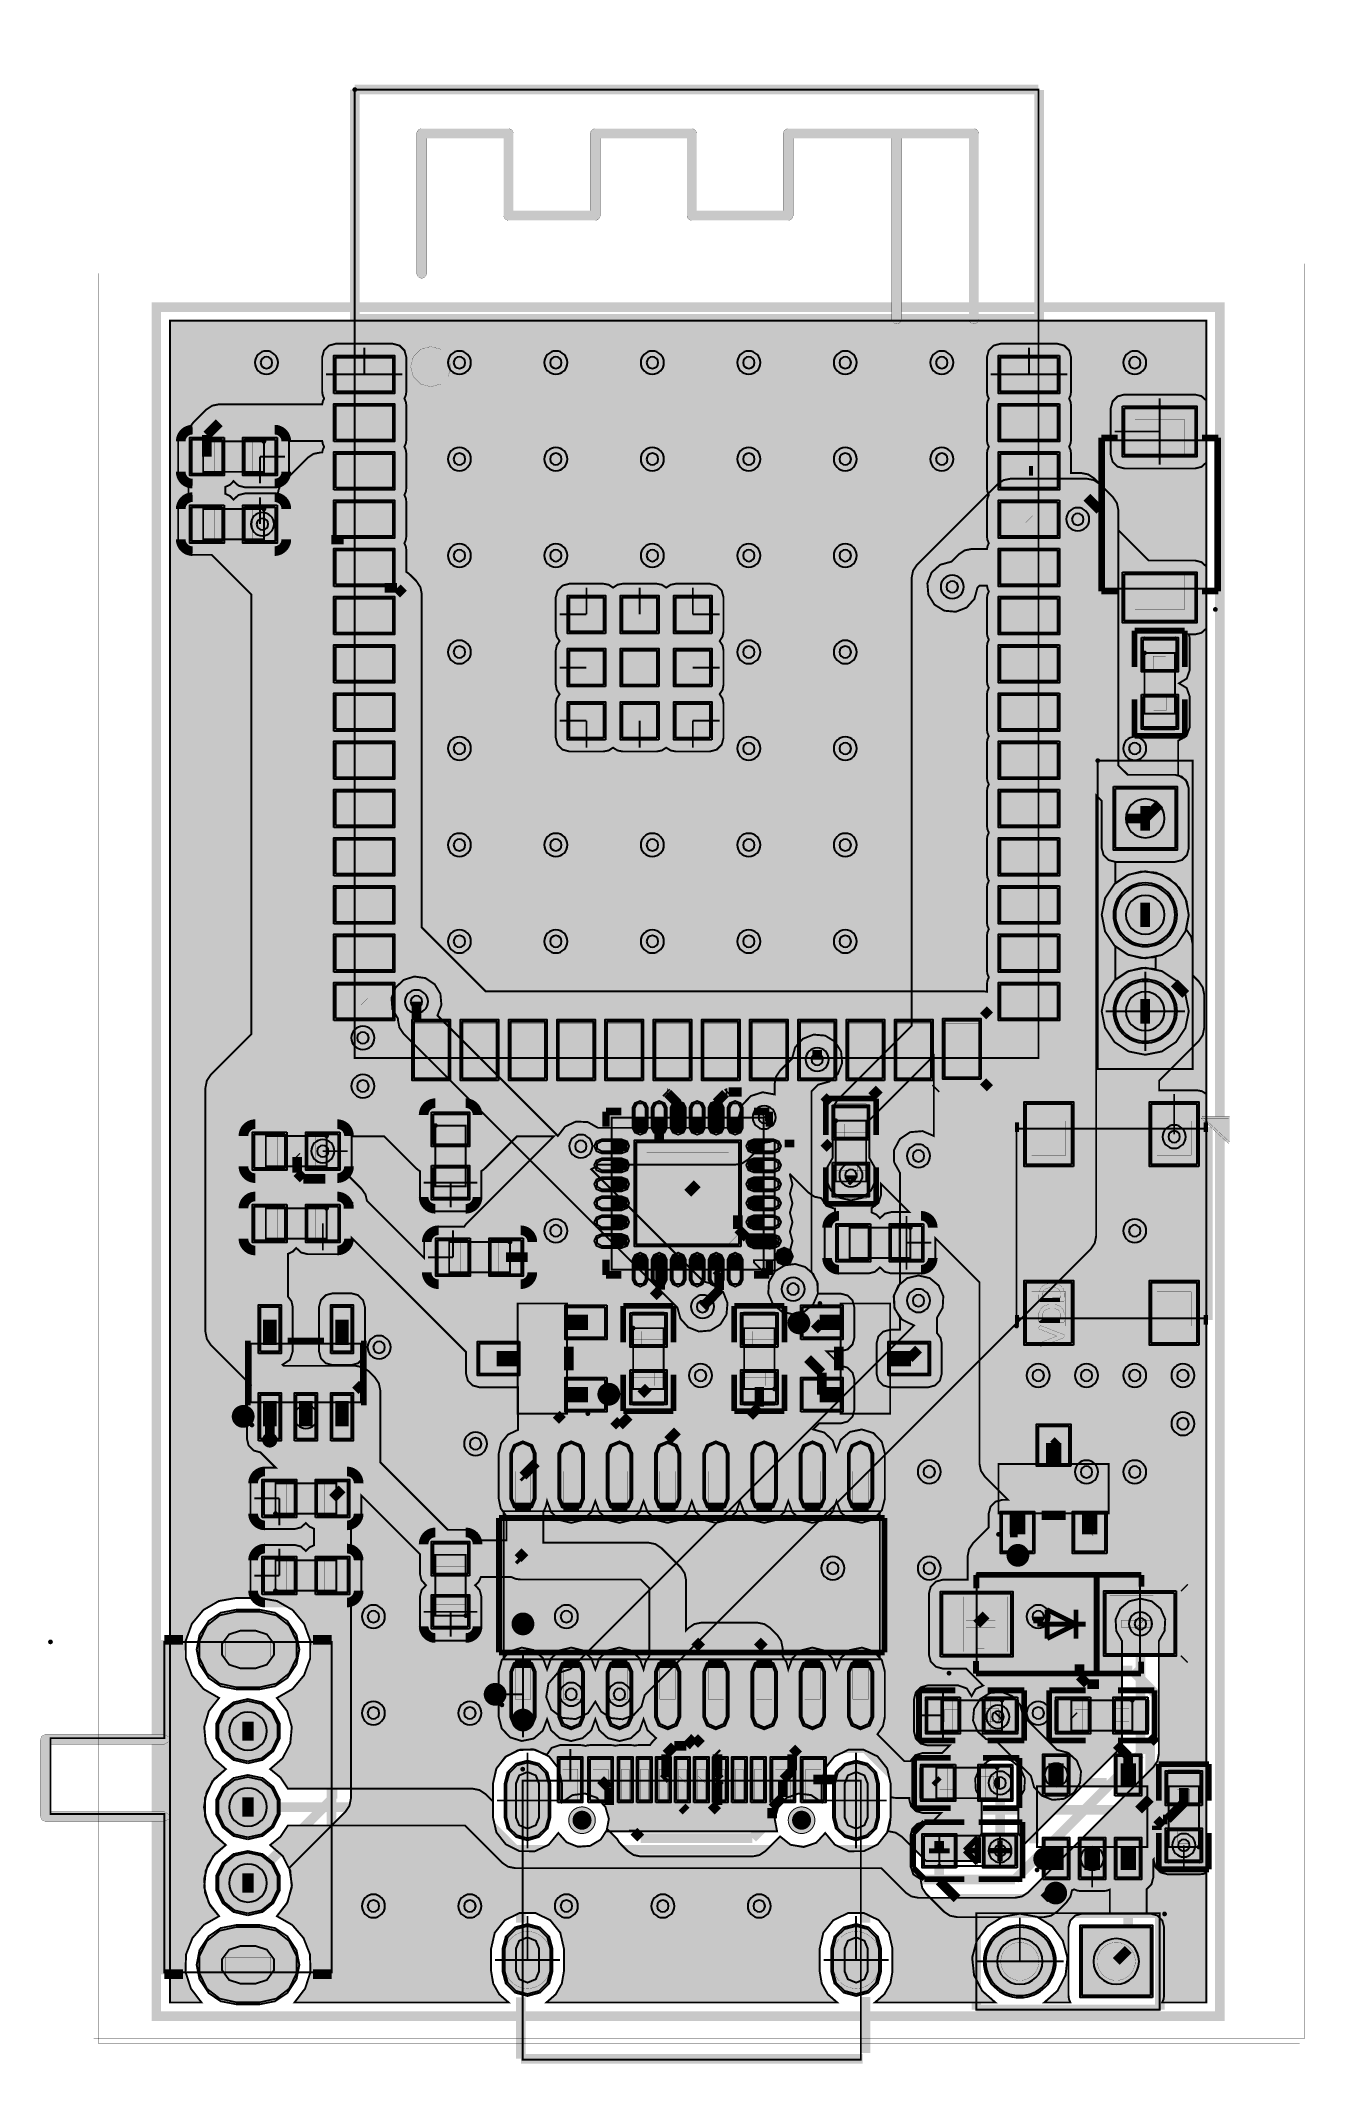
# Model space of a CAD drawing. Header units: millimetres. Extents: x -37.3 to -4.1, y -46.3 to 7.
import ezdxf

# ---------------------------------------------------------------- set-up
doc = ezdxf.new("R2010")
doc.units = ezdxf.units.MM
doc.header["$MEASUREMENT"] = 0
for name, color, linetype, true_color in [('Board-Outline-Layer', 7, 'Continuous', 0xff00ff), ('Bottom-Layer', 7, 'Continuous', 0x0000ff), ('Bottom-Paste-Mask-Layer', 7, 'Continuous', 0x800000), ('Bottom-Solder-Mask-Layer', 7, 'Continuous', 0xaa00ff), ('Component-Marking-Layer', 7, 'Continuous', 0x66ffcc), ('Component-Shape-Layer', 7, 'Continuous', 0x00cccc), ('Document-Layer', 7, 'Continuous', 0xffffff), ('Hole-Layer', 7, 'Continuous', 0x222222), ('Multi-Layer', 7, 'Continuous', 0xc0c0c0), ('Pin-Floating-Layer', 7, 'Continuous', 0xff99ff), ('Pin-Soldering-Layer', 7, 'Continuous', 0xcc9999), ('Top-Layer', 7, 'Continuous', 0xff0000), ('Top-Paste-Mask-Layer', 7, 'Continuous', 0x808080), ('Top-Silkscreen-Layer', 7, 'Continuous', 0xffcc00), ('Top-Solder-Mask-Layer', 7, 'Continuous', 0x800080)]:
    doc.layers.add(name, color=color, linetype=linetype, true_color=true_color)

msp = doc.modelspace()

# ---------------------------------------------------------------- hatches: boundary and pattern name
at = {"layer": 'Bottom-Layer'}
for points in [[(-12.201, -44.642), (-15.371, -44.642), (-15.125, -44.428), (-14.965, -44.144), (-14.91, -43.823), (-14.91, -43.223), (-15.005, -42.807), (-15.271, -42.474), (-15.655, -42.289), (-16.081, -42.289), (-16.465, -42.474), (-16.731, -42.807), (-16.826, -43.223), (-16.826, -43.823), (-16.771, -44.144), (-16.611, -44.428), (-16.366, -44.642), (-24.02, -44.642), (-23.775, -44.428), (-23.615, -44.144), (-23.56, -43.823), (-23.56, -43.223), (-23.655, -42.807), (-23.921, -42.474), (-24.305, -42.289), (-24.731, -42.289), (-25.115, -42.474), (-25.381, -42.807), (-25.476, -43.223), (-25.476, -43.823), (-25.421, -44.144), (-25.261, -44.428), (-25.016, -44.642), (-30.652, -44.642), (-30.373, -44.275), (-30.232, -43.837), (-30.246, -43.376), (-30.414, -42.946), (-30.715, -42.598), (-31.116, -42.37), (-30.847, -42.026), (-30.724, -41.607), (-30.765, -41.173), (-30.964, -40.784), (-31.293, -40.497), (-31.02, -40.276), (-30.825, -39.982), (-26.167, -39.982), (-25.186, -40.963), (-25.029, -41.068), (-24.843, -41.105), (-15.207, -41.105), (-14.567, -41.745), (-14.41, -41.85), (-14.224, -41.887), (-11.684, -41.887), (-11.498, -41.85), (-11.341, -41.745), (-8.039, -38.443), (-7.934, -38.286), (-7.897, -38.1), (-7.897, -35.123), (-7.746, -34.858), (-7.729, -34.554), (-7.851, -34.274), (-8.085, -34.078), (-8.382, -34.008), (-8.679, -34.078), (-8.913, -34.274), (-9.035, -34.554), (-9.018, -34.858), (-8.867, -35.123), (-8.867, -37.899), (-11.438, -40.47), (-11.499, -40.322), (-11.593, -40.193), (-11.593, -39.314), (-11.442, -39.049), (-11.425, -38.745), (-11.547, -38.465), (-11.781, -38.269), (-12.078, -38.199), (-12.375, -38.269), (-12.609, -38.465), (-12.73, -38.745), (-12.714, -39.049), (-12.563, -39.314), (-12.563, -40.193), (-12.699, -40.412), (-12.741, -40.666), (-12.683, -40.917), (-14.023, -40.917), (-14.663, -40.277), (-14.82, -40.172), (-15.006, -40.135), (-15.035, -40.135), (-14.979, -39.958), (-14.96, -39.773), (-14.96, -38.873), (-15.05, -38.479), (-15.302, -38.163), (-15.666, -37.988), (-16.07, -37.988), (-16.434, -38.163), (-16.686, -38.479), (-16.776, -38.873), (-16.776, -39.37), (-17.049, -39.182), (-17.378, -39.139), (-17.69, -39.25), (-17.917, -39.491), (-18.01, -39.809), (-17.948, -40.135), (-22.438, -40.135), (-22.376, -39.809), (-22.468, -39.491), (-22.696, -39.25), (-23.008, -39.139), (-23.337, -39.182), (-23.61, -39.37), (-23.61, -38.873), (-23.7, -38.479), (-23.952, -38.163), (-24.316, -37.988), (-24.72, -37.988), (-25.084, -38.163), (-25.336, -38.479), (-25.426, -38.873), (-25.426, -39.351), (-25.623, -39.154), (-25.781, -39.049), (-25.966, -39.012), (-30.825, -39.012), (-31.02, -38.719), (-31.293, -38.497), (-30.964, -38.21), (-30.765, -37.821), (-30.724, -37.387), (-30.847, -36.968), (-31.116, -36.624), (-30.706, -36.389), (-30.402, -36.028), (-30.24, -35.585), (-30.239, -35.113), (-30.4, -34.669), (-30.703, -34.307), (-31.112, -34.071), (-31.577, -33.989), (-32.177, -33.989), (-32.642, -34.071), (-33.051, -34.307), (-33.354, -34.669), (-33.515, -35.113), (-33.514, -35.585), (-33.352, -36.028), (-33.048, -36.389), (-32.638, -36.624), (-32.907, -36.968), (-33.03, -37.387), (-32.989, -37.821), (-32.79, -38.21), (-32.461, -38.497), (-32.767, -38.756), (-32.966, -39.103), (-33.035, -39.497), (-32.966, -39.891), (-32.767, -40.238), (-32.461, -40.497), (-32.79, -40.784), (-32.989, -41.173), (-33.03, -41.607), (-32.907, -42.026), (-32.638, -42.37), (-33.039, -42.598), (-33.34, -42.946), (-33.508, -43.376), (-33.522, -43.837), (-33.381, -44.275), (-33.102, -44.642), (-33.932, -44.642), (-33.932, -0.358), (-6.648, -0.358), (-6.648, -44.642), (-7.808, -44.642), (-7.771, -44.555), (-7.759, -44.461), (-7.759, -42.661), (-7.807, -42.482), (-7.938, -42.351), (-8.117, -42.303), (-9.917, -42.303), (-10.096, -42.351), (-10.227, -42.482), (-10.275, -42.661), (-10.275, -44.461), (-10.263, -44.555), (-10.226, -44.642), (-10.913, -44.642), (-10.564, -44.334), (-10.351, -43.92), (-10.303, -43.457), (-10.427, -43.009), (-10.705, -42.635), (-11.1, -42.389), (-11.557, -42.303), (-12.014, -42.389), (-12.409, -42.635), (-12.687, -43.009), (-12.811, -43.457), (-12.763, -43.92), (-12.55, -44.334)], [(-16.345, -20.866), (-16.45, -21.023), (-16.487, -21.209), (-16.487, -22.408), (-16.638, -22.673), (-16.655, -22.978), (-16.533, -23.257), (-16.299, -23.453), (-16.002, -23.523), (-15.705, -23.453), (-15.471, -23.257), (-15.349, -22.978), (-15.366, -22.673), (-15.517, -22.408), (-15.517, -21.41), (-13.82, -19.713), (-13.82, -21.826), (-14.119, -21.697), (-14.443, -21.726), (-14.715, -21.906), (-14.868, -22.193), (-14.866, -22.519), (-14.709, -22.804), (-14.709, -25.71), (-14.872, -26.021), (-14.853, -26.372), (-14.658, -26.663), (-14.341, -26.815), (-23.391, -35.865), (-23.733, -35.974), (-23.968, -36.245), (-24.027, -36.6), (-23.893, -36.932), (-23.605, -37.147), (-23.248, -37.18), (-22.926, -37.022), (-22.733, -36.719), (-22.578, -36.985), (-22.319, -37.153), (-22.013, -37.185), (-21.725, -37.076), (-21.517, -36.848), (-21.435, -36.551), (-9.69, -24.806), (-9.585, -24.648), (-9.548, -24.463), (-9.548, -12.855), (-9.401, -13.003), (-9.401, -14.249), (-9.353, -14.428), (-9.221, -14.56), (-9.042, -14.608), (-7.468, -14.608), (-7.289, -14.56), (-7.157, -14.428), (-7.109, -14.249), (-7.109, -12.675), (-7.157, -12.496), (-7.289, -12.364), (-7.468, -12.316), (-8.714, -12.316), (-8.964, -12.067), (-8.964, -5.346), (-9.001, -5.16), (-9.106, -5.003), (-9.448, -4.661), (-9.605, -4.556), (-9.791, -4.519), (-11.799, -4.519), (-11.985, -4.556), (-12.142, -4.661), (-14.262, -6.781), (-14.367, -6.938), (-14.404, -7.124), (-14.404, -18.925)], [(-9.042, -12.675), (-7.468, -12.675), (-7.468, -14.249), (-9.042, -14.249)], [(-8.255, -14.856), (-8.693, -14.944), (-9.065, -15.192), (-9.313, -15.564), (-9.401, -16.002), (-9.313, -16.44), (-9.065, -16.812), (-8.693, -17.06), (-8.255, -17.148), (-7.817, -17.06), (-7.445, -16.812), (-7.197, -16.44), (-7.109, -16.002), (-7.197, -15.564), (-7.445, -15.192), (-7.817, -14.944)], [(-9.042, -16.002, 1), (-7.468, -16.002, 1)], [(-8.255, -17.396), (-8.693, -17.484), (-9.065, -17.732), (-9.313, -18.104), (-9.401, -18.542), (-9.313, -18.98), (-9.065, -19.352), (-8.693, -19.6), (-8.255, -19.688), (-7.817, -19.6), (-7.445, -19.352), (-7.197, -18.98), (-7.109, -18.542), (-7.197, -18.104), (-7.445, -17.732), (-7.817, -17.484)], [(-19.441, -26.788), (-19.28, -26.528), (-19.253, -26.224), (-19.365, -25.94), (-19.592, -25.737), (-19.886, -25.656), (-22.841, -22.701), (-22.747, -22.649), (-22.662, -22.582), (-19.049, -22.582), (-18.863, -22.545), (-18.706, -22.44), (-18.265, -21.999), (-18.135, -21.981), (-18.011, -21.939), (-18.011, -25.406), (-18.162, -25.671), (-18.179, -25.975), (-18.057, -26.255), (-17.823, -26.451), (-17.526, -26.521), (-17.229, -26.451), (-16.995, -26.255), (-16.873, -25.975), (-16.89, -25.671), (-17.041, -25.406), (-17.041, -20.648), (-16.868, -20.475), (-16.573, -20.394), (-16.346, -20.19), (-16.235, -19.907), (-16.262, -19.603), (-16.422, -19.343), (-16.682, -19.183), (-16.986, -19.156), (-17.269, -19.267), (-17.473, -19.494), (-17.554, -19.789), (-17.869, -20.104), (-17.974, -20.261), (-18.011, -20.447), (-18.011, -20.733), (-18.328, -20.674), (-18.636, -20.772), (-18.861, -21.003), (-18.951, -21.313), (-19.25, -21.612), (-22.662, -21.612), (-22.933, -21.459), (-23.244, -21.447), (-23.527, -21.578), (-23.718, -21.824), (-26.889, -18.653), (-26.785, -18.378), (-26.811, -18.085), (-26.961, -17.832), (-27.206, -17.668), (-27.497, -17.627), (-27.778, -17.716), (-27.992, -17.918), (-28.098, -18.192), (-28.075, -18.486), (-27.927, -18.74), (-27.927, -18.786), (-27.89, -18.972), (-27.785, -19.129), (-20.572, -26.342), (-20.492, -26.636), (-20.288, -26.863), (-20.004, -26.975), (-19.7, -26.948)], [(-9.042, -18.542, 1), (-7.468, -18.542, 1)], [(-31.577, -34.347), (-31.143, -34.446), (-30.795, -34.723), (-30.602, -35.124), (-30.602, -35.569), (-30.795, -35.97), (-31.143, -36.248), (-31.577, -36.347), (-32.177, -36.347), (-32.611, -36.248), (-32.959, -35.97), (-33.152, -35.569), (-33.152, -35.124), (-32.959, -34.723), (-32.611, -34.446), (-32.177, -34.347)], [(-31.877, -38.297), (-32.224, -38.218), (-32.502, -37.996), (-32.657, -37.675), (-32.657, -37.319), (-32.502, -36.998), (-32.224, -36.776), (-31.877, -36.697), (-31.877, -36.697), (-31.53, -36.776), (-31.252, -36.998), (-31.097, -37.319), (-31.097, -37.675), (-31.252, -37.996), (-31.53, -38.218), (-31.877, -38.297)], [(-12.601, -36.652), (-12.761, -36.911), (-12.789, -37.215), (-12.677, -37.499), (-12.45, -37.703), (-12.156, -37.784), (-11.265, -38.674), (-11.184, -38.969), (-10.98, -39.196), (-10.697, -39.307), (-10.393, -39.28), (-10.133, -39.12), (-9.973, -38.86), (-9.946, -38.556), (-10.057, -38.273), (-10.285, -38.069), (-10.579, -37.988), (-11.469, -37.097), (-11.55, -36.803), (-11.754, -36.576), (-12.038, -36.464), (-12.342, -36.492)], [(-23.968, -39.773), (-24.042, -40.048), (-24.243, -40.249), (-24.518, -40.323), (-24.793, -40.249), (-24.994, -40.048), (-25.068, -39.773), (-25.068, -38.873), (-24.994, -38.598), (-24.793, -38.397), (-24.518, -38.323), (-24.243, -38.397), (-24.042, -38.598), (-23.968, -38.873)], [(-15.318, -39.773), (-15.392, -40.048), (-15.593, -40.249), (-15.868, -40.323), (-16.143, -40.249), (-16.344, -40.048), (-16.418, -39.773), (-16.418, -38.873), (-16.344, -38.598), (-16.143, -38.397), (-15.868, -38.323), (-15.593, -38.397), (-15.392, -38.598), (-15.318, -38.873)], [(-31.877, -40.297), (-32.224, -40.218), (-32.502, -39.996), (-32.657, -39.675), (-32.657, -39.319), (-32.502, -38.998), (-32.224, -38.776), (-31.877, -38.697), (-31.877, -38.697), (-31.53, -38.776), (-31.252, -38.998), (-31.097, -39.319), (-31.097, -39.675), (-31.252, -39.996), (-31.53, -40.218), (-31.877, -40.297)], [(-31.877, -42.297), (-32.224, -42.218), (-32.502, -41.996), (-32.657, -41.675), (-32.657, -41.319), (-32.502, -40.998), (-32.224, -40.776), (-31.877, -40.697), (-31.877, -40.697), (-31.53, -40.776), (-31.252, -40.998), (-31.097, -41.319), (-31.097, -41.675), (-31.252, -41.996), (-31.53, -42.218), (-31.877, -42.297)], [(-31.577, -42.647), (-31.143, -42.746), (-30.795, -43.024), (-30.602, -43.425), (-30.602, -43.87), (-30.795, -44.271), (-31.143, -44.548), (-31.577, -44.647), (-32.177, -44.647), (-32.611, -44.548), (-32.959, -44.271), (-33.152, -43.87), (-33.152, -43.425), (-32.959, -43.024), (-32.611, -42.746), (-32.177, -42.647)], [(-23.918, -43.823), (-23.998, -44.123), (-24.218, -44.343), (-24.518, -44.423), (-24.818, -44.343), (-25.038, -44.123), (-25.118, -43.823), (-25.118, -43.223), (-25.038, -42.923), (-24.818, -42.703), (-24.518, -42.623), (-24.218, -42.703), (-23.998, -42.923), (-23.918, -43.223)], [(-15.268, -43.823), (-15.348, -44.123), (-15.568, -44.343), (-15.868, -44.423), (-16.168, -44.343), (-16.388, -44.123), (-16.468, -43.823), (-16.468, -43.223), (-16.388, -42.923), (-16.168, -42.703), (-15.868, -42.623), (-15.568, -42.703), (-15.348, -42.923), (-15.268, -43.223)], [(-12.457, -43.561, 1), (-10.657, -43.561, 1)], [(-8.117, -44.461), (-9.917, -44.461), (-9.917, -42.661), (-8.117, -42.661)]]:
    msp.add_hatch(color=256, dxfattribs=at).paths.add_polyline_path(points)
at = {"layer": 'Bottom-Paste-Mask-Layer'}
for points in [[(-9.042, -12.675), (-7.468, -12.675), (-7.468, -14.249), (-9.042, -14.249)], [(-9.042, -16.002, 1), (-7.468, -16.002, 1)], [(-9.042, -18.542, 1), (-7.468, -18.542, 1)], [(-31.577, -34.347), (-31.143, -34.446), (-30.795, -34.723), (-30.602, -35.124), (-30.602, -35.569), (-30.795, -35.97), (-31.143, -36.248), (-31.577, -36.347), (-32.177, -36.347), (-32.611, -36.248), (-32.959, -35.97), (-33.152, -35.569), (-33.152, -35.124), (-32.959, -34.723), (-32.611, -34.446), (-32.177, -34.347)], [(-31.877, -38.297), (-32.224, -38.218), (-32.502, -37.996), (-32.657, -37.675), (-32.657, -37.319), (-32.502, -36.998), (-32.224, -36.776), (-31.877, -36.697), (-31.877, -36.697), (-31.53, -36.776), (-31.252, -36.998), (-31.097, -37.319), (-31.097, -37.675), (-31.252, -37.996), (-31.53, -38.218), (-31.877, -38.297)], [(-23.968, -39.773), (-24.042, -40.048), (-24.243, -40.249), (-24.518, -40.323), (-24.793, -40.249), (-24.994, -40.048), (-25.068, -39.773), (-25.068, -38.873), (-24.994, -38.598), (-24.793, -38.397), (-24.518, -38.323), (-24.243, -38.397), (-24.042, -38.598), (-23.968, -38.873)], [(-15.318, -39.773), (-15.392, -40.048), (-15.593, -40.249), (-15.868, -40.323), (-16.143, -40.249), (-16.344, -40.048), (-16.418, -39.773), (-16.418, -38.873), (-16.344, -38.598), (-16.143, -38.397), (-15.868, -38.323), (-15.593, -38.397), (-15.392, -38.598), (-15.318, -38.873)], [(-31.877, -40.297), (-32.224, -40.218), (-32.502, -39.996), (-32.657, -39.675), (-32.657, -39.319), (-32.502, -38.998), (-32.224, -38.776), (-31.877, -38.697), (-31.877, -38.697), (-31.53, -38.776), (-31.252, -38.998), (-31.097, -39.319), (-31.097, -39.675), (-31.252, -39.996), (-31.53, -40.218), (-31.877, -40.297)], [(-31.877, -42.297), (-32.224, -42.218), (-32.502, -41.996), (-32.657, -41.675), (-32.657, -41.319), (-32.502, -40.998), (-32.224, -40.776), (-31.877, -40.697), (-31.877, -40.697), (-31.53, -40.776), (-31.252, -40.998), (-31.097, -41.319), (-31.097, -41.675), (-31.252, -41.996), (-31.53, -42.218), (-31.877, -42.297)], [(-31.577, -42.647), (-31.143, -42.746), (-30.795, -43.024), (-30.602, -43.425), (-30.602, -43.87), (-30.795, -44.271), (-31.143, -44.548), (-31.577, -44.647), (-32.177, -44.647), (-32.611, -44.548), (-32.959, -44.271), (-33.152, -43.87), (-33.152, -43.425), (-32.959, -43.024), (-32.611, -42.746), (-32.177, -42.647)], [(-23.918, -43.823), (-23.998, -44.123), (-24.218, -44.343), (-24.518, -44.423), (-24.818, -44.343), (-25.038, -44.123), (-25.118, -43.823), (-25.118, -43.223), (-25.038, -42.923), (-24.818, -42.703), (-24.518, -42.623), (-24.218, -42.703), (-23.998, -42.923), (-23.918, -43.223)], [(-15.268, -43.823), (-15.348, -44.123), (-15.568, -44.343), (-15.868, -44.423), (-16.168, -44.343), (-16.388, -44.123), (-16.468, -43.823), (-16.468, -43.223), (-16.388, -42.923), (-16.168, -42.703), (-15.868, -42.623), (-15.568, -42.703), (-15.348, -42.923), (-15.268, -43.223)], [(-12.457, -43.561, 1), (-10.657, -43.561, 1)], [(-8.117, -44.461), (-9.917, -44.461), (-9.917, -42.661), (-8.117, -42.661)]]:
    msp.add_hatch(color=256, dxfattribs=at).paths.add_polyline_path(points)
at = {"layer": 'Bottom-Solder-Mask-Layer'}
for points in [[(-9.093, -12.624), (-7.417, -12.624), (-7.417, -14.3), (-9.093, -14.3)], [(-9.093, -16.002, 1), (-7.417, -16.002, 1)], [(-9.093, -18.542, 1), (-7.417, -18.542, 1)], [(-31.577, -34.296), (-31.175, -34.376), (-30.834, -34.604), (-30.606, -34.945), (-30.526, -35.347), (-30.606, -35.749), (-30.834, -36.09), (-31.175, -36.318), (-31.577, -36.398), (-32.177, -36.398), (-32.579, -36.318), (-32.92, -36.09), (-33.148, -35.749), (-33.228, -35.347), (-33.148, -34.945), (-32.92, -34.604), (-32.579, -34.376), (-32.177, -34.296)], [(-31.877, -38.348), (-32.246, -38.264), (-32.542, -38.028), (-32.706, -37.686), (-32.706, -37.308), (-32.542, -36.967), (-32.246, -36.731), (-31.877, -36.646), (-31.877, -36.646), (-31.508, -36.731), (-31.212, -36.967), (-31.048, -37.308), (-31.048, -37.686), (-31.212, -38.028), (-31.508, -38.264), (-31.877, -38.348)], [(-23.918, -39.773), (-23.998, -40.073), (-24.218, -40.293), (-24.518, -40.373), (-24.818, -40.293), (-25.038, -40.073), (-25.118, -39.773), (-25.118, -38.873), (-25.038, -38.573), (-24.818, -38.353), (-24.518, -38.273), (-24.218, -38.353), (-23.998, -38.573), (-23.918, -38.873)], [(-15.268, -39.773), (-15.348, -40.073), (-15.568, -40.293), (-15.868, -40.373), (-16.168, -40.293), (-16.388, -40.073), (-16.468, -39.773), (-16.468, -38.873), (-16.388, -38.573), (-16.168, -38.353), (-15.868, -38.273), (-15.568, -38.353), (-15.348, -38.573), (-15.268, -38.873)], [(-31.877, -40.348), (-32.246, -40.264), (-32.542, -40.028), (-32.706, -39.686), (-32.706, -39.308), (-32.542, -38.967), (-32.246, -38.731), (-31.877, -38.646), (-31.877, -38.646), (-31.508, -38.731), (-31.212, -38.967), (-31.048, -39.308), (-31.048, -39.686), (-31.212, -40.028), (-31.508, -40.264), (-31.877, -40.348)], [(-31.877, -42.348), (-32.246, -42.264), (-32.542, -42.028), (-32.706, -41.686), (-32.706, -41.308), (-32.542, -40.967), (-32.246, -40.731), (-31.877, -40.646), (-31.877, -40.646), (-31.508, -40.731), (-31.212, -40.967), (-31.048, -41.308), (-31.048, -41.686), (-31.212, -42.028), (-31.508, -42.264), (-31.877, -42.348)], [(-31.577, -42.596), (-31.175, -42.676), (-30.834, -42.904), (-30.606, -43.245), (-30.526, -43.647), (-30.606, -44.049), (-30.834, -44.39), (-31.175, -44.618), (-31.577, -44.698), (-32.177, -44.698), (-32.579, -44.618), (-32.92, -44.39), (-33.148, -44.049), (-33.228, -43.647), (-33.148, -43.245), (-32.92, -42.904), (-32.579, -42.676), (-32.177, -42.596)], [(-23.868, -43.823), (-23.955, -44.148), (-24.193, -44.386), (-24.518, -44.473), (-24.843, -44.386), (-25.081, -44.148), (-25.168, -43.823), (-25.168, -43.223), (-25.081, -42.898), (-24.843, -42.66), (-24.518, -42.573), (-24.193, -42.66), (-23.955, -42.898), (-23.868, -43.223)], [(-15.218, -43.823), (-15.305, -44.148), (-15.543, -44.386), (-15.868, -44.473), (-16.193, -44.386), (-16.431, -44.148), (-16.518, -43.823), (-16.518, -43.223), (-16.431, -42.898), (-16.193, -42.66), (-15.868, -42.573), (-15.543, -42.66), (-15.305, -42.898), (-15.218, -43.223)], [(-12.508, -43.561, 1), (-10.606, -43.561, 1)], [(-8.066, -44.512), (-9.968, -44.512), (-9.968, -42.61), (-8.066, -42.61)]]:
    msp.add_hatch(color=256, dxfattribs=at).paths.add_polyline_path(points)
at = {"layer": 'Component-Marking-Layer'}
for points in [[(-29.126, 5.727, 1), (-29.006, 5.727, 1)], [(-29.126, 5.727, 1), (-29.006, 5.727, 1)], [(-31.518, -3.537, 1), (-31.398, -3.537, 1)], [(-31.518, -3.537, 1), (-31.398, -3.537, 1)], [(-31.518, -5.315, 1), (-31.398, -5.315, 1)], [(-31.518, -5.315, 1), (-31.398, -5.315, 1)], [(-6.469, -7.961, 1), (-6.349, -7.961, 1)], [(-6.469, -7.961, 1), (-6.349, -7.961, 1)], [(-8.334, -9.106, 1), (-8.214, -9.106, 1)], [(-8.334, -9.106, 1), (-8.214, -9.106, 1)], [(-9.565, -11.942, 1), (-9.445, -11.942, 1)], [(-9.565, -11.942, 1), (-9.445, -11.942, 1)], [(-29.867, -21.825, 1), (-29.747, -21.825, 1)], [(-29.867, -21.825, 1), (-29.747, -21.825, 1)], [(-27.003, -21.552, 1), (-26.883, -21.552, 1)], [(-27.003, -21.552, 1), (-26.883, -21.552, 1)], [(-16.462, -21.425, 1), (-16.342, -21.425, 1)], [(-16.462, -21.425, 1), (-16.342, -21.425, 1)], [(-29.867, -23.73, 1), (-29.747, -23.73, 1)], [(-29.867, -23.73, 1), (-29.747, -23.73, 1)], [(-14.5, -24.238, 1), (-14.38, -24.238, 1)], [(-14.5, -24.238, 1), (-14.38, -24.238, 1)], [(-25.041, -24.619, 1), (-24.921, -24.619, 1)], [(-25.041, -24.619, 1), (-24.921, -24.619, 1)], [(-18.361, -25.347, 1), (-18.241, -25.347, 1)], [(-18.361, -25.347, 1), (-18.241, -25.347, 1)], [(-16.881, -26.236, 1), (-16.761, -26.236, 1)], [(-16.881, -26.236, 1), (-16.761, -26.236, 1)], [(-21.796, -26.886, 1), (-21.676, -26.886, 1)], [(-21.796, -26.886, 1), (-21.676, -26.886, 1)], [(-11.704, -26.83, 1), (-11.584, -26.83, 1)], [(-11.704, -26.83, 1), (-11.584, -26.83, 1)], [(-18.075, -28.486, 1), (-17.955, -28.486, 1)], [(-18.075, -28.486, 1), (-17.955, -28.486, 1)], [(-22.99, -29.136, 1), (-22.87, -29.136, 1)], [(-22.99, -29.136, 1), (-22.87, -29.136, 1)], [(-31.833, -29.437, 1), (-31.713, -29.437, 1)], [(-31.833, -29.437, 1), (-31.713, -29.437, 1)], [(-31.213, -31.769, 1), (-31.093, -31.769, 1)], [(-31.213, -31.769, 1), (-31.093, -31.769, 1)], [(-12.178, -32.315, 1), (-12.058, -32.315, 1)], [(-12.178, -32.315, 1), (-12.058, -32.315, 1)], [(-31.213, -33.801, 1), (-31.093, -33.801, 1)], [(-31.213, -33.801, 1), (-31.093, -33.801, 1)], [(-26.203, -34.455, 1), (-26.083, -34.455, 1)], [(-26.203, -34.455, 1), (-26.083, -34.455, 1)], [(-37.137, -35.147, 1), (-37.017, -35.147, 1)], [(-37.137, -35.147, 1), (-37.017, -35.147, 1)], [(-13.48, -35.971, 1), (-13.36, -35.971, 1)], [(-13.48, -35.971, 1), (-13.36, -35.971, 1)], [(-25.253, -36.805, 1), (-25.133, -36.805, 1)], [(-25.253, -36.805, 1), (-25.133, -36.805, 1)], [(-12.087, -36.684, 1), (-11.967, -36.684, 1)], [(-12.087, -36.684, 1), (-11.967, -36.684, 1)], [(-8.658, -36.684, 1), (-8.538, -36.684, 1)], [(-8.658, -36.684, 1), (-8.538, -36.684, 1)], [(-24.703, -38.499, 1), (-24.583, -38.499, 1)], [(-24.703, -38.499, 1), (-24.583, -38.499, 1)], [(-12.214, -38.462, 1), (-12.094, -38.462, 1)], [(-12.214, -38.462, 1), (-12.094, -38.462, 1)], [(-13.739, -41.052, 1), (-13.617, -41.052, 1)], [(-13.739, -41.052, 1), (-13.617, -41.052, 1)], [(-6.899, -40.551, 1), (-6.779, -40.551, 1)], [(-6.899, -40.551, 1), (-6.779, -40.551, 1)], [(-11.162, -41.151, 1), (-11.042, -41.151, 1)], [(-11.162, -41.151, 1), (-11.042, -41.151, 1)], [(-7.807, -42.311, 1), (-7.687, -42.311, 1)], [(-7.807, -42.311, 1), (-7.687, -42.311, 1)]]:
    msp.add_hatch(color=256, dxfattribs=at).paths.add_polyline_path(points)
at = {"layer": 'Document-Layer'}
for points in [[(-27.305, 4.699), (-25.019, 4.699), (-25.002, 4.698), (-24.986, 4.695), (-24.97, 4.689), (-24.956, 4.682), (-24.942, 4.673), (-24.929, 4.662), (-24.918, 4.649), (-24.909, 4.635), (-24.902, 4.621), (-24.896, 4.605), (-24.893, 4.589), (-24.892, 4.572), (-24.892, 2.54), (-22.86, 2.54), (-22.86, 4.572), (-22.859, 4.589), (-22.856, 4.605), (-22.85, 4.621), (-22.843, 4.635), (-22.834, 4.649), (-22.823, 4.662), (-22.81, 4.673), (-22.797, 4.682), (-22.782, 4.689), (-22.766, 4.695), (-22.75, 4.698), (-22.733, 4.699), (-20.193, 4.699), (-20.176, 4.698), (-20.16, 4.695), (-20.144, 4.689), (-20.13, 4.682), (-20.116, 4.673), (-20.103, 4.662), (-20.092, 4.649), (-20.083, 4.635), (-20.076, 4.621), (-20.07, 4.605), (-20.067, 4.589), (-20.066, 4.572), (-20.066, 2.54), (-17.78, 2.54), (-17.78, 4.572), (-17.779, 4.589), (-17.776, 4.605), (-17.77, 4.621), (-17.763, 4.635), (-17.754, 4.649), (-17.743, 4.662), (-17.73, 4.673), (-17.717, 4.682), (-17.702, 4.689), (-17.686, 4.695), (-17.67, 4.698), (-17.653, 4.699), (-15.004, 4.699), (-14.801, 4.699), (-12.769, 4.699), (-12.752, 4.698), (-12.736, 4.695), (-12.72, 4.689), (-12.705, 4.682), (-12.692, 4.673), (-12.679, 4.662), (-12.668, 4.649), (-12.659, 4.635), (-12.652, 4.621), (-12.646, 4.605), (-12.643, 4.589), (-12.642, 4.572), (-12.642, -0.313), (-12.643, -0.329), (-12.646, -0.346), (-12.652, -0.361), (-12.659, -0.376), (-12.668, -0.39), (-12.679, -0.402), (-12.692, -0.413), (-12.705, -0.423), (-12.72, -0.43), (-12.736, -0.435), (-12.752, -0.439), (-12.769, -0.44), (-12.785, -0.439), (-12.802, -0.435), (-12.817, -0.43), (-12.832, -0.423), (-12.846, -0.413), (-12.859, -0.402), (-12.87, -0.39), (-12.879, -0.376), (-12.886, -0.361), (-12.892, -0.346), (-12.895, -0.329), (-12.896, -0.313), (-12.896, 4.445), (-14.674, 4.445), (-14.674, -0.313), (-14.675, -0.329), (-14.678, -0.346), (-14.684, -0.361), (-14.691, -0.376), (-14.7, -0.39), (-14.711, -0.402), (-14.724, -0.413), (-14.737, -0.423), (-14.752, -0.43), (-14.768, -0.435), (-14.784, -0.439), (-14.801, -0.44), (-14.817, -0.439), (-14.834, -0.435), (-14.849, -0.43), (-14.864, -0.423), (-14.878, -0.413), (-14.891, -0.402), (-14.902, -0.39), (-14.911, -0.376), (-14.918, -0.361), (-14.924, -0.346), (-14.927, -0.329), (-14.928, -0.313), (-14.928, 4.445), (-15.004, 4.445), (-17.526, 4.445), (-17.526, 2.413), (-17.527, 2.396), (-17.53, 2.38), (-17.536, 2.364), (-17.543, 2.349), (-17.552, 2.336), (-17.563, 2.323), (-17.576, 2.312), (-17.59, 2.303), (-17.604, 2.296), (-17.62, 2.29), (-17.636, 2.287), (-17.653, 2.286), (-20.193, 2.286), (-20.21, 2.287), (-20.226, 2.29), (-20.242, 2.296), (-20.257, 2.303), (-20.27, 2.312), (-20.283, 2.323), (-20.294, 2.336), (-20.303, 2.349), (-20.31, 2.364), (-20.316, 2.38), (-20.319, 2.396), (-20.32, 2.413), (-20.32, 4.445), (-22.606, 4.445), (-22.606, 2.413), (-22.607, 2.396), (-22.61, 2.38), (-22.616, 2.364), (-22.623, 2.349), (-22.632, 2.336), (-22.643, 2.323), (-22.656, 2.312), (-22.67, 2.303), (-22.684, 2.296), (-22.7, 2.29), (-22.716, 2.287), (-22.733, 2.286), (-25.019, 2.286), (-25.036, 2.287), (-25.052, 2.29), (-25.068, 2.296), (-25.083, 2.303), (-25.096, 2.312), (-25.109, 2.323), (-25.12, 2.336), (-25.129, 2.349), (-25.136, 2.364), (-25.142, 2.38), (-25.145, 2.396), (-25.146, 2.413), (-25.146, 4.445), (-27.178, 4.445), (-27.178, 0.889), (-27.179, 0.872), (-27.182, 0.856), (-27.188, 0.84), (-27.195, 0.825), (-27.204, 0.812), (-27.215, 0.799), (-27.228, 0.788), (-27.242, 0.779), (-27.256, 0.772), (-27.272, 0.766), (-27.288, 0.763), (-27.305, 0.762), (-27.322, 0.763), (-27.338, 0.766), (-27.354, 0.772), (-27.369, 0.779), (-27.382, 0.788), (-27.395, 0.799), (-27.406, 0.812), (-27.415, 0.825), (-27.422, 0.84), (-27.428, 0.856), (-27.431, 0.872), (-27.432, 0.889), (-27.432, 4.572), (-27.431, 4.589), (-27.428, 4.605), (-27.422, 4.621), (-27.415, 4.635), (-27.406, 4.649), (-27.395, 4.662), (-27.382, 4.673), (-27.369, 4.682), (-27.354, 4.689), (-27.338, 4.695), (-27.322, 4.698)], [(-27.305, 4.699), (-25.019, 4.699), (-25.002, 4.698), (-24.986, 4.695), (-24.97, 4.689), (-24.956, 4.682), (-24.942, 4.673), (-24.929, 4.662), (-24.918, 4.649), (-24.909, 4.635), (-24.902, 4.621), (-24.896, 4.605), (-24.893, 4.589), (-24.892, 4.572), (-24.892, 2.54), (-22.86, 2.54), (-22.86, 4.572), (-22.859, 4.589), (-22.856, 4.605), (-22.85, 4.621), (-22.843, 4.635), (-22.834, 4.649), (-22.823, 4.662), (-22.81, 4.673), (-22.797, 4.682), (-22.782, 4.689), (-22.766, 4.695), (-22.75, 4.698), (-22.733, 4.699), (-20.193, 4.699), (-20.176, 4.698), (-20.16, 4.695), (-20.144, 4.689), (-20.13, 4.682), (-20.116, 4.673), (-20.103, 4.662), (-20.092, 4.649), (-20.083, 4.635), (-20.076, 4.621), (-20.07, 4.605), (-20.067, 4.589), (-20.066, 4.572), (-20.066, 2.54), (-17.78, 2.54), (-17.78, 4.572), (-17.779, 4.589), (-17.776, 4.605), (-17.77, 4.621), (-17.763, 4.635), (-17.754, 4.649), (-17.743, 4.662), (-17.73, 4.673), (-17.717, 4.682), (-17.702, 4.689), (-17.686, 4.695), (-17.67, 4.698), (-17.653, 4.699), (-15.004, 4.699), (-14.801, 4.699), (-12.769, 4.699), (-12.752, 4.698), (-12.736, 4.695), (-12.72, 4.689), (-12.705, 4.682), (-12.692, 4.673), (-12.679, 4.662), (-12.668, 4.649), (-12.659, 4.635), (-12.652, 4.621), (-12.646, 4.605), (-12.643, 4.589), (-12.642, 4.572), (-12.642, -0.313), (-12.643, -0.329), (-12.646, -0.346), (-12.652, -0.361), (-12.659, -0.376), (-12.668, -0.39), (-12.679, -0.402), (-12.692, -0.413), (-12.705, -0.423), (-12.72, -0.43), (-12.736, -0.435), (-12.752, -0.439), (-12.769, -0.44), (-12.785, -0.439), (-12.802, -0.435), (-12.817, -0.43), (-12.832, -0.423), (-12.846, -0.413), (-12.859, -0.402), (-12.87, -0.39), (-12.879, -0.376), (-12.886, -0.361), (-12.892, -0.346), (-12.895, -0.329), (-12.896, -0.313), (-12.896, 4.445), (-14.674, 4.445), (-14.674, -0.313), (-14.675, -0.329), (-14.678, -0.346), (-14.684, -0.361), (-14.691, -0.376), (-14.7, -0.39), (-14.711, -0.402), (-14.724, -0.413), (-14.737, -0.423), (-14.752, -0.43), (-14.768, -0.435), (-14.784, -0.439), (-14.801, -0.44), (-14.817, -0.439), (-14.834, -0.435), (-14.849, -0.43), (-14.864, -0.423), (-14.878, -0.413), (-14.891, -0.402), (-14.902, -0.39), (-14.911, -0.376), (-14.918, -0.361), (-14.924, -0.346), (-14.927, -0.329), (-14.928, -0.313), (-14.928, 4.445), (-15.004, 4.445), (-17.526, 4.445), (-17.526, 2.413), (-17.527, 2.396), (-17.53, 2.38), (-17.536, 2.364), (-17.543, 2.349), (-17.552, 2.336), (-17.563, 2.323), (-17.576, 2.312), (-17.59, 2.303), (-17.604, 2.296), (-17.62, 2.29), (-17.636, 2.287), (-17.653, 2.286), (-20.193, 2.286), (-20.21, 2.287), (-20.226, 2.29), (-20.242, 2.296), (-20.257, 2.303), (-20.27, 2.312), (-20.283, 2.323), (-20.294, 2.336), (-20.303, 2.349), (-20.31, 2.364), (-20.316, 2.38), (-20.319, 2.396), (-20.32, 2.413), (-20.32, 4.445), (-22.606, 4.445), (-22.606, 2.413), (-22.607, 2.396), (-22.61, 2.38), (-22.616, 2.364), (-22.623, 2.349), (-22.632, 2.336), (-22.643, 2.323), (-22.656, 2.312), (-22.67, 2.303), (-22.684, 2.296), (-22.7, 2.29), (-22.716, 2.287), (-22.733, 2.286), (-25.019, 2.286), (-25.036, 2.287), (-25.052, 2.29), (-25.068, 2.296), (-25.083, 2.303), (-25.096, 2.312), (-25.109, 2.323), (-25.12, 2.336), (-25.129, 2.349), (-25.136, 2.364), (-25.142, 2.38), (-25.145, 2.396), (-25.146, 2.413), (-25.146, 4.445), (-27.178, 4.445), (-27.178, 0.889), (-27.179, 0.872), (-27.182, 0.856), (-27.188, 0.84), (-27.195, 0.825), (-27.204, 0.812), (-27.215, 0.799), (-27.228, 0.788), (-27.242, 0.779), (-27.256, 0.772), (-27.272, 0.766), (-27.288, 0.763), (-27.305, 0.762), (-27.322, 0.763), (-27.338, 0.766), (-27.354, 0.772), (-27.369, 0.779), (-27.382, 0.788), (-27.395, 0.799), (-27.406, 0.812), (-27.415, 0.825), (-27.422, 0.84), (-27.428, 0.856), (-27.431, 0.872), (-27.432, 0.889), (-27.432, 4.572), (-27.431, 4.589), (-27.428, 4.605), (-27.422, 4.621), (-27.415, 4.635), (-27.406, 4.649), (-27.395, 4.662), (-27.382, 4.673), (-27.369, 4.682), (-27.354, 4.689), (-27.338, 4.695), (-27.322, 4.698)], [(-6.031, -21.987), (-6.754, -21.314), (-6.031, -21.314)], [(-6.031, -21.987), (-6.754, -21.314), (-6.031, -21.314)], [(-11.056, -26.159), (-11.053, -25.934), (-11.003, -25.828), (-10.944, -25.764), (-10.868, -25.732), (-10.783, -25.705), (-10.632, -25.707), (-10.531, -25.739), (-10.474, -25.775), (-10.417, -25.839), (-10.381, -25.958), (-10.385, -26.165), (-10.408, -26.192), (-10.437, -26.194), (-10.503, -26.194), (-10.5, -26.091), (-10.485, -26.094), (-10.482, -25.97), (-10.506, -25.895), (-10.542, -25.852), (-10.589, -25.834), (-10.658, -25.81), (-10.771, -25.813), (-10.891, -25.858), (-10.932, -25.896), (-10.95, -25.961), (-10.952, -26.092)], [(-11.056, -26.159), (-11.053, -25.934), (-11.003, -25.828), (-10.944, -25.764), (-10.868, -25.732), (-10.783, -25.705), (-10.632, -25.707), (-10.531, -25.739), (-10.474, -25.775), (-10.417, -25.839), (-10.381, -25.958), (-10.385, -26.165), (-10.408, -26.192), (-10.437, -26.194), (-10.503, -26.194), (-10.5, -26.091), (-10.485, -26.094), (-10.482, -25.97), (-10.506, -25.895), (-10.542, -25.852), (-10.589, -25.834), (-10.658, -25.81), (-10.771, -25.813), (-10.891, -25.858), (-10.932, -25.896), (-10.95, -25.961), (-10.952, -26.092)], [(-11.056, -26.158), (-10.952, -26.093), (-10.498, -26.088), (-10.499, -26.195), (-11.026, -26.192)], [(-11.056, -26.158), (-10.952, -26.093), (-10.498, -26.088), (-10.499, -26.195), (-11.026, -26.192)], [(-11.059, -26.712), (-11.056, -26.487), (-11.006, -26.381), (-10.947, -26.317), (-10.871, -26.285), (-10.786, -26.258), (-10.635, -26.26), (-10.534, -26.292), (-10.477, -26.328), (-10.42, -26.392), (-10.383, -26.511), (-10.388, -26.718), (-10.411, -26.745), (-10.44, -26.747), (-10.506, -26.747), (-10.503, -26.644), (-10.488, -26.647), (-10.485, -26.523), (-10.509, -26.448), (-10.545, -26.405), (-10.592, -26.387), (-10.661, -26.363), (-10.774, -26.366), (-10.893, -26.411), (-10.935, -26.449), (-10.953, -26.514), (-10.954, -26.645)], [(-11.059, -26.712), (-11.056, -26.487), (-11.006, -26.381), (-10.947, -26.317), (-10.871, -26.285), (-10.786, -26.258), (-10.635, -26.26), (-10.534, -26.292), (-10.477, -26.328), (-10.42, -26.392), (-10.383, -26.511), (-10.388, -26.718), (-10.411, -26.745), (-10.44, -26.747), (-10.506, -26.747), (-10.503, -26.644), (-10.488, -26.647), (-10.485, -26.523), (-10.509, -26.448), (-10.545, -26.405), (-10.592, -26.387), (-10.661, -26.363), (-10.774, -26.366), (-10.893, -26.411), (-10.935, -26.449), (-10.953, -26.514), (-10.954, -26.645)], [(-11.059, -26.711), (-10.954, -26.646), (-10.501, -26.641), (-10.502, -26.748), (-11.029, -26.745)], [(-11.059, -26.711), (-10.954, -26.646), (-10.501, -26.641), (-10.502, -26.748), (-11.029, -26.745)], [(-11.053, -26.853), (-11.04, -26.837), (-11.017, -26.823), (-11, -26.825), (-10.422, -27.044), (-10.393, -27.056), (-10.385, -27.079), (-10.385, -27.102), (-10.393, -27.123), (-10.404, -27.14), (-10.987, -27.359), (-11.019, -27.361), (-11.043, -27.349), (-11.055, -27.329), (-11.055, -27.305), (-11.034, -27.274), (-10.577, -27.094), (-11.038, -26.912), (-11.056, -26.889)], [(-11.053, -26.853), (-11.04, -26.837), (-11.017, -26.823), (-11, -26.825), (-10.422, -27.044), (-10.393, -27.056), (-10.385, -27.079), (-10.385, -27.102), (-10.393, -27.123), (-10.404, -27.14), (-10.987, -27.359), (-11.019, -27.361), (-11.043, -27.349), (-11.055, -27.329), (-11.055, -27.305), (-11.034, -27.274), (-10.577, -27.094), (-11.038, -26.912), (-11.056, -26.889)], [(-12.683, -34.027), (-12.49, -34.027), (-12.49, -35.315), (-12.683, -35.315)], [(-12.683, -34.027), (-12.49, -34.027), (-12.49, -35.315), (-12.683, -35.315)], [(-12.973, -34.575), (-12.2, -34.575), (-12.2, -34.768), (-12.973, -34.768)], [(-12.973, -34.575), (-12.2, -34.575), (-12.2, -34.768), (-12.973, -34.768)], [(-8.109, -34.575), (-8.109, -34.768), (-8.882, -34.768), (-8.882, -34.575)], [(-8.109, -34.575), (-8.109, -34.768), (-8.882, -34.768), (-8.882, -34.575)], [(-34.077, -37.84), (-37.084, -37.84), (-37.084, -39.624), (-34.077, -39.624), (-33.967, -39.688), (-33.967, -39.815), (-34.077, -39.878), (-37.211, -39.878), (-37.301, -39.841), (-37.338, -39.751), (-37.338, -37.713), (-37.301, -37.624), (-37.211, -37.586), (-34.077, -37.586), (-33.967, -37.65), (-33.967, -37.777)], [(-34.077, -37.84), (-37.084, -37.84), (-37.084, -39.624), (-34.077, -39.624), (-33.967, -39.688), (-33.967, -39.815), (-34.077, -39.878), (-37.211, -39.878), (-37.301, -39.841), (-37.338, -39.751), (-37.338, -37.713), (-37.301, -37.624), (-37.211, -37.586), (-34.077, -37.586), (-33.967, -37.65), (-33.967, -37.777)], [(-12.144, -40.914), (-12.144, -40.376), (-12.014, -40.376), (-12.014, -40.914)], [(-12.144, -40.914), (-12.144, -40.376), (-12.014, -40.376), (-12.014, -40.914)], [(-13.947, -40.587), (-13.409, -40.587), (-13.409, -40.716), (-13.947, -40.716)], [(-13.947, -40.587), (-13.409, -40.587), (-13.409, -40.716), (-13.947, -40.716)], [(-12.35, -40.579), (-11.808, -40.579), (-11.808, -40.709), (-12.35, -40.709)], [(-12.35, -40.579), (-11.808, -40.579), (-11.808, -40.709), (-12.35, -40.709)]]:
    msp.add_hatch(color=256, dxfattribs=at).paths.add_polyline_path(points)
at = {"layer": 'Hole-Layer'}
for points in [[(-8.765, -13.462, 1), (-7.745, -13.462, 1)], [(-8.765, -16.002, 1), (-7.745, -16.002, 1)], [(-8.765, -18.542, 1), (-7.745, -18.542, 1)], [(-31.677, -34.847), (-31.383, -34.942), (-31.201, -35.192), (-31.201, -35.501), (-31.383, -35.751), (-31.677, -35.847), (-32.077, -35.847), (-32.371, -35.751), (-32.553, -35.501), (-32.553, -35.192), (-32.371, -34.942), (-32.077, -34.847)], [(-32.377, -37.497, 1), (-31.377, -37.497, 1)], [(-24.218, -39.773), (-24.306, -39.985), (-24.518, -40.073), (-24.73, -39.985), (-24.818, -39.773), (-24.818, -38.873), (-24.73, -38.661), (-24.518, -38.573), (-24.306, -38.661), (-24.218, -38.873)], [(-15.568, -39.773), (-15.656, -39.985), (-15.868, -40.073), (-16.08, -39.985), (-16.168, -39.773), (-16.168, -38.873), (-16.08, -38.661), (-15.868, -38.573), (-15.656, -38.661), (-15.568, -38.873)], [(-32.377, -39.497, 1), (-31.377, -39.497, 1)], [(-32.377, -41.497, 1), (-31.377, -41.497, 1)], [(-31.677, -43.147), (-31.383, -43.243), (-31.201, -43.493), (-31.201, -43.802), (-31.383, -44.052), (-31.677, -44.147), (-32.077, -44.147), (-32.371, -44.052), (-32.553, -43.802), (-32.553, -43.493), (-32.371, -43.243), (-32.077, -43.147)], [(-24.218, -43.823), (-24.306, -44.035), (-24.518, -44.123), (-24.73, -44.035), (-24.818, -43.823), (-24.818, -43.223), (-24.73, -43.011), (-24.518, -42.923), (-24.306, -43.011), (-24.218, -43.223)], [(-15.568, -43.823), (-15.656, -44.035), (-15.868, -44.123), (-16.08, -44.035), (-16.168, -43.823), (-16.168, -43.223), (-16.08, -43.011), (-15.868, -42.923), (-15.656, -43.011), (-15.568, -43.223)], [(-12.157, -43.561, 1), (-10.957, -43.561, 1)], [(-9.617, -43.561, 1), (-8.417, -43.561, 1)]]:
    msp.add_hatch(color=256, dxfattribs=at).paths.add_polyline_path(points)
at = {"layer": 'Multi-Layer'}
for points in [[(-9.042, -12.675), (-7.468, -12.675), (-7.468, -14.249), (-9.042, -14.249)], [(-9.042, -12.675), (-7.468, -12.675), (-7.468, -14.249), (-9.042, -14.249)], [(-9.042, -12.675), (-7.468, -12.675), (-7.468, -14.249), (-9.042, -14.249)], [(-9.042, -16.002, 1), (-7.468, -16.002, 1)], [(-9.042, -16.002, 1), (-7.468, -16.002, 1)], [(-9.042, -16.002, 1), (-7.468, -16.002, 1)], [(-9.042, -18.542, 1), (-7.468, -18.542, 1)], [(-9.042, -18.542, 1), (-7.468, -18.542, 1)], [(-9.042, -18.542, 1), (-7.468, -18.542, 1)], [(-31.577, -34.347), (-31.143, -34.446), (-30.795, -34.723), (-30.602, -35.124), (-30.602, -35.569), (-30.795, -35.97), (-31.143, -36.248), (-31.577, -36.347), (-32.177, -36.347), (-32.611, -36.248), (-32.959, -35.97), (-33.152, -35.569), (-33.152, -35.124), (-32.959, -34.723), (-32.611, -34.446), (-32.177, -34.347)], [(-31.577, -34.347), (-31.143, -34.446), (-30.795, -34.723), (-30.602, -35.124), (-30.602, -35.569), (-30.795, -35.97), (-31.143, -36.248), (-31.577, -36.347), (-32.177, -36.347), (-32.611, -36.248), (-32.959, -35.97), (-33.152, -35.569), (-33.152, -35.124), (-32.959, -34.723), (-32.611, -34.446), (-32.177, -34.347)], [(-31.577, -34.347), (-31.143, -34.446), (-30.795, -34.723), (-30.602, -35.124), (-30.602, -35.569), (-30.795, -35.97), (-31.143, -36.248), (-31.577, -36.347), (-32.177, -36.347), (-32.611, -36.248), (-32.959, -35.97), (-33.152, -35.569), (-33.152, -35.124), (-32.959, -34.723), (-32.611, -34.446), (-32.177, -34.347)], [(-31.877, -38.297), (-32.224, -38.218), (-32.502, -37.996), (-32.657, -37.675), (-32.657, -37.319), (-32.502, -36.998), (-32.224, -36.776), (-31.877, -36.697), (-31.877, -36.697), (-31.53, -36.776), (-31.252, -36.998), (-31.097, -37.319), (-31.097, -37.675), (-31.252, -37.996), (-31.53, -38.218), (-31.877, -38.297)], [(-31.877, -38.297), (-32.224, -38.218), (-32.502, -37.996), (-32.657, -37.675), (-32.657, -37.319), (-32.502, -36.998), (-32.224, -36.776), (-31.877, -36.697), (-31.877, -36.697), (-31.53, -36.776), (-31.252, -36.998), (-31.097, -37.319), (-31.097, -37.675), (-31.252, -37.996), (-31.53, -38.218), (-31.877, -38.297)], [(-31.877, -38.297), (-32.224, -38.218), (-32.502, -37.996), (-32.657, -37.675), (-32.657, -37.319), (-32.502, -36.998), (-32.224, -36.776), (-31.877, -36.697), (-31.877, -36.697), (-31.53, -36.776), (-31.252, -36.998), (-31.097, -37.319), (-31.097, -37.675), (-31.252, -37.996), (-31.53, -38.218), (-31.877, -38.297)], [(-23.968, -39.773), (-24.042, -40.048), (-24.243, -40.249), (-24.518, -40.323), (-24.793, -40.249), (-24.994, -40.048), (-25.068, -39.773), (-25.068, -38.873), (-24.994, -38.598), (-24.793, -38.397), (-24.518, -38.323), (-24.243, -38.397), (-24.042, -38.598), (-23.968, -38.873)], [(-23.968, -39.773), (-24.042, -40.048), (-24.243, -40.249), (-24.518, -40.323), (-24.793, -40.249), (-24.994, -40.048), (-25.068, -39.773), (-25.068, -38.873), (-24.994, -38.598), (-24.793, -38.397), (-24.518, -38.323), (-24.243, -38.397), (-24.042, -38.598), (-23.968, -38.873)], [(-23.968, -39.773), (-24.042, -40.048), (-24.243, -40.249), (-24.518, -40.323), (-24.793, -40.249), (-24.994, -40.048), (-25.068, -39.773), (-25.068, -38.873), (-24.994, -38.598), (-24.793, -38.397), (-24.518, -38.323), (-24.243, -38.397), (-24.042, -38.598), (-23.968, -38.873)], [(-15.318, -39.773), (-15.392, -40.048), (-15.593, -40.249), (-15.868, -40.323), (-16.143, -40.249), (-16.344, -40.048), (-16.418, -39.773), (-16.418, -38.873), (-16.344, -38.598), (-16.143, -38.397), (-15.868, -38.323), (-15.593, -38.397), (-15.392, -38.598), (-15.318, -38.873)], [(-15.318, -39.773), (-15.392, -40.048), (-15.593, -40.249), (-15.868, -40.323), (-16.143, -40.249), (-16.344, -40.048), (-16.418, -39.773), (-16.418, -38.873), (-16.344, -38.598), (-16.143, -38.397), (-15.868, -38.323), (-15.593, -38.397), (-15.392, -38.598), (-15.318, -38.873)], [(-15.318, -39.773), (-15.392, -40.048), (-15.593, -40.249), (-15.868, -40.323), (-16.143, -40.249), (-16.344, -40.048), (-16.418, -39.773), (-16.418, -38.873), (-16.344, -38.598), (-16.143, -38.397), (-15.868, -38.323), (-15.593, -38.397), (-15.392, -38.598), (-15.318, -38.873)], [(-31.877, -40.297), (-32.224, -40.218), (-32.502, -39.996), (-32.657, -39.675), (-32.657, -39.319), (-32.502, -38.998), (-32.224, -38.776), (-31.877, -38.697), (-31.877, -38.697), (-31.53, -38.776), (-31.252, -38.998), (-31.097, -39.319), (-31.097, -39.675), (-31.252, -39.996), (-31.53, -40.218), (-31.877, -40.297)], [(-31.877, -40.297), (-32.224, -40.218), (-32.502, -39.996), (-32.657, -39.675), (-32.657, -39.319), (-32.502, -38.998), (-32.224, -38.776), (-31.877, -38.697), (-31.877, -38.697), (-31.53, -38.776), (-31.252, -38.998), (-31.097, -39.319), (-31.097, -39.675), (-31.252, -39.996), (-31.53, -40.218), (-31.877, -40.297)], [(-31.877, -40.297), (-32.224, -40.218), (-32.502, -39.996), (-32.657, -39.675), (-32.657, -39.319), (-32.502, -38.998), (-32.224, -38.776), (-31.877, -38.697), (-31.877, -38.697), (-31.53, -38.776), (-31.252, -38.998), (-31.097, -39.319), (-31.097, -39.675), (-31.252, -39.996), (-31.53, -40.218), (-31.877, -40.297)], [(-23.433, -39.843, 1), (-22.733, -39.843, 1)], [(-23.433, -39.843, 1), (-22.733, -39.843, 1)], [(-17.653, -39.843, 1), (-16.953, -39.843, 1)], [(-17.653, -39.843, 1), (-16.953, -39.843, 1)], [(-31.877, -42.297), (-32.224, -42.218), (-32.502, -41.996), (-32.657, -41.675), (-32.657, -41.319), (-32.502, -40.998), (-32.224, -40.776), (-31.877, -40.697), (-31.877, -40.697), (-31.53, -40.776), (-31.252, -40.998), (-31.097, -41.319), (-31.097, -41.675), (-31.252, -41.996), (-31.53, -42.218), (-31.877, -42.297)], [(-31.877, -42.297), (-32.224, -42.218), (-32.502, -41.996), (-32.657, -41.675), (-32.657, -41.319), (-32.502, -40.998), (-32.224, -40.776), (-31.877, -40.697), (-31.877, -40.697), (-31.53, -40.776), (-31.252, -40.998), (-31.097, -41.319), (-31.097, -41.675), (-31.252, -41.996), (-31.53, -42.218), (-31.877, -42.297)], [(-31.877, -42.297), (-32.224, -42.218), (-32.502, -41.996), (-32.657, -41.675), (-32.657, -41.319), (-32.502, -40.998), (-32.224, -40.776), (-31.877, -40.697), (-31.877, -40.697), (-31.53, -40.776), (-31.252, -40.998), (-31.097, -41.319), (-31.097, -41.675), (-31.252, -41.996), (-31.53, -42.218), (-31.877, -42.297)], [(-31.577, -42.647), (-31.143, -42.746), (-30.795, -43.024), (-30.602, -43.425), (-30.602, -43.87), (-30.795, -44.271), (-31.143, -44.548), (-31.577, -44.647), (-32.177, -44.647), (-32.611, -44.548), (-32.959, -44.271), (-33.152, -43.87), (-33.152, -43.425), (-32.959, -43.024), (-32.611, -42.746), (-32.177, -42.647)], [(-31.577, -42.647), (-31.143, -42.746), (-30.795, -43.024), (-30.602, -43.425), (-30.602, -43.87), (-30.795, -44.271), (-31.143, -44.548), (-31.577, -44.647), (-32.177, -44.647), (-32.611, -44.548), (-32.959, -44.271), (-33.152, -43.87), (-33.152, -43.425), (-32.959, -43.024), (-32.611, -42.746), (-32.177, -42.647)], [(-31.577, -42.647), (-31.143, -42.746), (-30.795, -43.024), (-30.602, -43.425), (-30.602, -43.87), (-30.795, -44.271), (-31.143, -44.548), (-31.577, -44.647), (-32.177, -44.647), (-32.611, -44.548), (-32.959, -44.271), (-33.152, -43.87), (-33.152, -43.425), (-32.959, -43.024), (-32.611, -42.746), (-32.177, -42.647)], [(-23.918, -43.823), (-23.998, -44.123), (-24.218, -44.343), (-24.518, -44.423), (-24.818, -44.343), (-25.038, -44.123), (-25.118, -43.823), (-25.118, -43.223), (-25.038, -42.923), (-24.818, -42.703), (-24.518, -42.623), (-24.218, -42.703), (-23.998, -42.923), (-23.918, -43.223)], [(-23.918, -43.823), (-23.998, -44.123), (-24.218, -44.343), (-24.518, -44.423), (-24.818, -44.343), (-25.038, -44.123), (-25.118, -43.823), (-25.118, -43.223), (-25.038, -42.923), (-24.818, -42.703), (-24.518, -42.623), (-24.218, -42.703), (-23.998, -42.923), (-23.918, -43.223)], [(-23.918, -43.823), (-23.998, -44.123), (-24.218, -44.343), (-24.518, -44.423), (-24.818, -44.343), (-25.038, -44.123), (-25.118, -43.823), (-25.118, -43.223), (-25.038, -42.923), (-24.818, -42.703), (-24.518, -42.623), (-24.218, -42.703), (-23.998, -42.923), (-23.918, -43.223)], [(-15.268, -43.823), (-15.348, -44.123), (-15.568, -44.343), (-15.868, -44.423), (-16.168, -44.343), (-16.388, -44.123), (-16.468, -43.823), (-16.468, -43.223), (-16.388, -42.923), (-16.168, -42.703), (-15.868, -42.623), (-15.568, -42.703), (-15.348, -42.923), (-15.268, -43.223)], [(-15.268, -43.823), (-15.348, -44.123), (-15.568, -44.343), (-15.868, -44.423), (-16.168, -44.343), (-16.388, -44.123), (-16.468, -43.823), (-16.468, -43.223), (-16.388, -42.923), (-16.168, -42.703), (-15.868, -42.623), (-15.568, -42.703), (-15.348, -42.923), (-15.268, -43.223)], [(-15.268, -43.823), (-15.348, -44.123), (-15.568, -44.343), (-15.868, -44.423), (-16.168, -44.343), (-16.388, -44.123), (-16.468, -43.823), (-16.468, -43.223), (-16.388, -42.923), (-16.168, -42.703), (-15.868, -42.623), (-15.568, -42.703), (-15.348, -42.923), (-15.268, -43.223)], [(-12.457, -43.561, 1), (-10.657, -43.561, 1)], [(-12.457, -43.561, 1), (-10.657, -43.561, 1)], [(-12.457, -43.561, 1), (-10.657, -43.561, 1)], [(-8.117, -44.461), (-9.917, -44.461), (-9.917, -42.661), (-8.117, -42.661)], [(-8.117, -44.461), (-9.917, -44.461), (-9.917, -42.661), (-8.117, -42.661)], [(-8.117, -44.461), (-9.917, -44.461), (-9.917, -42.661), (-8.117, -42.661)]]:
    msp.add_hatch(color=256, dxfattribs=at).paths.add_polyline_path(points)
at = {"layer": 'Pin-Floating-Layer'}
for points in [[(-23.49, -26.936), (-23.49, -26.536), (-23.32, -26.536), (-23.32, -26.936)], [(-23.49, -26.936), (-23.49, -26.536), (-23.32, -26.536), (-23.32, -26.936)], [(-16.261, -26.536), (-16.261, -26.936), (-16.431, -26.936), (-16.431, -26.536)], [(-16.261, -26.536), (-16.261, -26.936), (-16.431, -26.936), (-16.431, -26.536)], [(-31.478, -27.327), (-31.478, -27.057), (-31.128, -27.057), (-31.128, -27.327)], [(-31.478, -27.327), (-31.478, -27.057), (-31.128, -27.057), (-31.128, -27.327)], [(-29.578, -27.327), (-29.578, -27.057), (-29.228, -27.057), (-29.228, -27.327)], [(-29.578, -27.327), (-29.578, -27.057), (-29.228, -27.057), (-29.228, -27.327)], [(-24.94, -27.886), (-24.94, -27.486), (-24.77, -27.486), (-24.77, -27.886)], [(-24.94, -27.886), (-24.94, -27.486), (-24.77, -27.486), (-24.77, -27.886)], [(-14.811, -27.486), (-14.811, -27.886), (-14.981, -27.886), (-14.981, -27.486)], [(-14.811, -27.486), (-14.811, -27.886), (-14.981, -27.886), (-14.981, -27.486)], [(-23.49, -28.836), (-23.49, -28.436), (-23.32, -28.436), (-23.32, -28.836)], [(-23.49, -28.836), (-23.49, -28.436), (-23.32, -28.436), (-23.32, -28.836)], [(-16.261, -28.436), (-16.261, -28.836), (-16.431, -28.836), (-16.431, -28.436)], [(-16.261, -28.436), (-16.261, -28.836), (-16.431, -28.836), (-16.431, -28.436)], [(-31.478, -29.077), (-31.478, -28.807), (-31.128, -28.807), (-31.128, -29.077)], [(-31.478, -29.077), (-31.478, -28.807), (-31.128, -28.807), (-31.128, -29.077)], [(-30.528, -29.077), (-30.528, -28.807), (-30.178, -28.807), (-30.178, -29.077)], [(-30.528, -29.077), (-30.528, -28.807), (-30.178, -28.807), (-30.178, -29.077)], [(-29.578, -29.077), (-29.578, -28.807), (-29.228, -28.807), (-29.228, -29.077)], [(-29.578, -29.077), (-29.578, -28.807), (-29.228, -28.807), (-29.228, -29.077)], [(-10.868, -30.305), (-10.468, -30.305), (-10.468, -30.475), (-10.868, -30.475)], [(-10.868, -30.305), (-10.468, -30.305), (-10.468, -30.475), (-10.868, -30.475)], [(-24.843, -31.715), (-24.843, -31.48), (-24.433, -31.48), (-24.433, -31.715)], [(-24.843, -31.715), (-24.843, -31.48), (-24.433, -31.48), (-24.433, -31.715)], [(-23.573, -31.715), (-23.573, -31.48), (-23.163, -31.48), (-23.163, -31.715)], [(-23.573, -31.715), (-23.573, -31.48), (-23.163, -31.48), (-23.163, -31.715)], [(-22.303, -31.715), (-22.303, -31.48), (-21.893, -31.48), (-21.893, -31.715)], [(-22.303, -31.715), (-22.303, -31.48), (-21.893, -31.48), (-21.893, -31.715)], [(-21.033, -31.715), (-21.033, -31.48), (-20.623, -31.48), (-20.623, -31.715)], [(-21.033, -31.715), (-21.033, -31.48), (-20.623, -31.48), (-20.623, -31.715)], [(-19.763, -31.715), (-19.763, -31.48), (-19.353, -31.48), (-19.353, -31.715)], [(-19.763, -31.715), (-19.763, -31.48), (-19.353, -31.48), (-19.353, -31.715)], [(-18.493, -31.715), (-18.493, -31.48), (-18.083, -31.48), (-18.083, -31.715)], [(-18.493, -31.715), (-18.493, -31.48), (-18.083, -31.48), (-18.083, -31.715)], [(-17.223, -31.715), (-17.223, -31.48), (-16.813, -31.48), (-16.813, -31.715)], [(-17.223, -31.715), (-17.223, -31.48), (-16.813, -31.48), (-16.813, -31.715)], [(-15.953, -31.715), (-15.953, -31.48), (-15.543, -31.48), (-15.543, -31.715)], [(-15.953, -31.715), (-15.953, -31.48), (-15.543, -31.48), (-15.543, -31.715)], [(-11.818, -31.755), (-11.418, -31.755), (-11.418, -31.925), (-11.818, -31.925)], [(-11.818, -31.755), (-11.418, -31.755), (-11.418, -31.925), (-11.818, -31.925)], [(-9.918, -31.755), (-9.518, -31.755), (-9.518, -31.925), (-9.918, -31.925)], [(-9.918, -31.755), (-9.518, -31.755), (-9.518, -31.925), (-9.918, -31.925)], [(-24.843, -35.83), (-24.843, -35.595), (-24.433, -35.595), (-24.433, -35.83)], [(-24.843, -35.83), (-24.843, -35.595), (-24.433, -35.595), (-24.433, -35.83)], [(-23.573, -35.83), (-23.573, -35.595), (-23.163, -35.595), (-23.163, -35.83)], [(-23.573, -35.83), (-23.573, -35.595), (-23.163, -35.595), (-23.163, -35.83)], [(-22.303, -35.83), (-22.303, -35.595), (-21.893, -35.595), (-21.893, -35.83)], [(-22.303, -35.83), (-22.303, -35.595), (-21.893, -35.595), (-21.893, -35.83)], [(-21.033, -35.83), (-21.033, -35.595), (-20.623, -35.595), (-20.623, -35.83)], [(-21.033, -35.83), (-21.033, -35.595), (-20.623, -35.595), (-20.623, -35.83)], [(-19.763, -35.83), (-19.763, -35.595), (-19.353, -35.595), (-19.353, -35.83)], [(-19.763, -35.83), (-19.763, -35.595), (-19.353, -35.595), (-19.353, -35.83)], [(-18.493, -35.83), (-18.493, -35.595), (-18.083, -35.595), (-18.083, -35.83)], [(-18.493, -35.83), (-18.493, -35.595), (-18.083, -35.595), (-18.083, -35.83)], [(-17.223, -35.83), (-17.223, -35.595), (-16.813, -35.595), (-16.813, -35.83)], [(-17.223, -35.83), (-17.223, -35.595), (-16.813, -35.595), (-16.813, -35.83)], [(-15.953, -35.83), (-15.953, -35.595), (-15.543, -35.595), (-15.543, -35.83)], [(-15.953, -35.83), (-15.953, -35.595), (-15.543, -35.595), (-15.543, -35.83)], [(-10.802, -38.961), (-10.802, -38.791), (-10.402, -38.791), (-10.402, -38.961)], [(-10.802, -38.961), (-10.802, -38.791), (-10.402, -38.791), (-10.402, -38.961)], [(-8.902, -38.961), (-8.902, -38.791), (-8.502, -38.791), (-8.502, -38.961)], [(-8.902, -38.961), (-8.902, -38.791), (-8.502, -38.791), (-8.502, -38.961)], [(-10.802, -40.711), (-10.802, -40.541), (-10.402, -40.541), (-10.402, -40.711)], [(-10.802, -40.711), (-10.802, -40.541), (-10.402, -40.541), (-10.402, -40.711)], [(-9.852, -40.711), (-9.852, -40.541), (-9.452, -40.541), (-9.452, -40.711)], [(-9.852, -40.711), (-9.852, -40.541), (-9.452, -40.541), (-9.452, -40.711)], [(-8.902, -40.711), (-8.902, -40.541), (-8.502, -40.541), (-8.502, -40.711)], [(-8.902, -40.711), (-8.902, -40.541), (-8.502, -40.541), (-8.502, -40.711)]]:
    msp.add_hatch(color=256, dxfattribs=at).paths.add_polyline_path(points)
at = {"layer": 'Pin-Soldering-Layer'}
for points in [[(-29.066, -1.323), (-28.166, -1.323), (-28.166, -2.223), (-29.066, -2.223)], [(-29.066, -1.323), (-28.166, -1.323), (-28.166, -2.223), (-29.066, -2.223)], [(-11.066, -2.223), (-11.966, -2.223), (-11.966, -1.323), (-11.066, -1.323)], [(-11.066, -2.223), (-11.966, -2.223), (-11.966, -1.323), (-11.066, -1.323)], [(-29.066, -2.593), (-28.166, -2.593), (-28.166, -3.493), (-29.066, -3.493)], [(-29.066, -2.593), (-28.166, -2.593), (-28.166, -3.493), (-29.066, -3.493)], [(-11.066, -3.493), (-11.966, -3.493), (-11.966, -2.593), (-11.066, -2.593)], [(-11.066, -3.493), (-11.966, -3.493), (-11.966, -2.593), (-11.066, -2.593)], [(-7.224, -2.961), (-7.224, -3.861), (-8.524, -3.861), (-8.524, -2.961)], [(-7.224, -2.961), (-7.224, -3.861), (-8.524, -3.861), (-8.524, -2.961)], [(-33.058, -3.537), (-32.758, -3.537), (-32.758, -4.337), (-33.058, -4.337)], [(-33.058, -3.537), (-32.758, -3.537), (-32.758, -4.337), (-33.058, -4.337)], [(-31.458, -3.537), (-31.458, -4.337), (-31.758, -4.337), (-31.758, -3.537)], [(-31.458, -3.537), (-31.458, -4.337), (-31.758, -4.337), (-31.758, -3.537)], [(-29.066, -3.863), (-28.166, -3.863), (-28.166, -4.763), (-29.066, -4.763)], [(-29.066, -3.863), (-28.166, -3.863), (-28.166, -4.763), (-29.066, -4.763)], [(-11.066, -4.763), (-11.966, -4.763), (-11.966, -3.863), (-11.066, -3.863)], [(-11.066, -4.763), (-11.966, -4.763), (-11.966, -3.863), (-11.066, -3.863)], [(-33.058, -5.315), (-32.758, -5.315), (-32.758, -6.115), (-33.058, -6.115)], [(-33.058, -5.315), (-32.758, -5.315), (-32.758, -6.115), (-33.058, -6.115)], [(-31.458, -5.315), (-31.458, -6.115), (-31.758, -6.115), (-31.758, -5.315)], [(-31.458, -5.315), (-31.458, -6.115), (-31.758, -6.115), (-31.758, -5.315)], [(-29.066, -5.133), (-28.166, -5.133), (-28.166, -6.033), (-29.066, -6.033)], [(-29.066, -5.133), (-28.166, -5.133), (-28.166, -6.033), (-29.066, -6.033)], [(-11.066, -6.033), (-11.966, -6.033), (-11.966, -5.133), (-11.066, -5.133)], [(-11.066, -6.033), (-11.966, -6.033), (-11.966, -5.133), (-11.066, -5.133)], [(-29.066, -6.403), (-28.166, -6.403), (-28.166, -7.303), (-29.066, -7.303)], [(-29.066, -6.403), (-28.166, -6.403), (-28.166, -7.303), (-29.066, -7.303)], [(-11.066, -7.303), (-11.966, -7.303), (-11.966, -6.403), (-11.066, -6.403)], [(-11.066, -7.303), (-11.966, -7.303), (-11.966, -6.403), (-11.066, -6.403)], [(-7.224, -7.961), (-8.524, -7.961), (-8.524, -7.061), (-7.224, -7.061)], [(-7.224, -7.961), (-8.524, -7.961), (-8.524, -7.061), (-7.224, -7.061)], [(-29.066, -7.673), (-28.166, -7.673), (-28.166, -8.573), (-29.066, -8.573)], [(-29.066, -7.673), (-28.166, -7.673), (-28.166, -8.573), (-29.066, -8.573)], [(-23.416, -8.543), (-23.416, -7.643), (-22.516, -7.643), (-22.516, -8.543)], [(-23.416, -8.543), (-23.416, -7.643), (-22.516, -7.643), (-22.516, -8.543)], [(-22.016, -8.543), (-22.016, -7.643), (-21.116, -7.643), (-21.116, -8.543)], [(-22.016, -8.543), (-22.016, -7.643), (-21.116, -7.643), (-21.116, -8.543)], [(-20.616, -8.543), (-20.616, -7.643), (-19.716, -7.643), (-19.716, -8.543)], [(-20.616, -8.543), (-20.616, -7.643), (-19.716, -7.643), (-19.716, -8.543)], [(-11.066, -8.573), (-11.966, -8.573), (-11.966, -7.673), (-11.066, -7.673)], [(-11.066, -8.573), (-11.966, -8.573), (-11.966, -7.673), (-11.066, -7.673)], [(-29.066, -8.943), (-28.166, -8.943), (-28.166, -9.843), (-29.066, -9.843)], [(-29.066, -8.943), (-28.166, -8.943), (-28.166, -9.843), (-29.066, -9.843)], [(-23.416, -9.943), (-23.416, -9.043), (-22.516, -9.043), (-22.516, -9.943)], [(-23.416, -9.943), (-23.416, -9.043), (-22.516, -9.043), (-22.516, -9.943)], [(-22.016, -9.943), (-22.016, -9.043), (-21.116, -9.043), (-21.116, -9.943)], [(-22.016, -9.943), (-22.016, -9.043), (-21.116, -9.043), (-21.116, -9.943)], [(-20.616, -9.943), (-20.616, -9.043), (-19.716, -9.043), (-19.716, -9.943)], [(-20.616, -9.943), (-20.616, -9.043), (-19.716, -9.043), (-19.716, -9.943)], [(-11.066, -9.843), (-11.966, -9.843), (-11.966, -8.943), (-11.066, -8.943)], [(-11.066, -9.843), (-11.966, -9.843), (-11.966, -8.943), (-11.066, -8.943)], [(-8.274, -9.106), (-7.474, -9.106), (-7.474, -9.406), (-8.274, -9.406)], [(-8.274, -9.106), (-7.474, -9.106), (-7.474, -9.406), (-8.274, -9.406)], [(-29.066, -10.213), (-28.166, -10.213), (-28.166, -11.113), (-29.066, -11.113)], [(-29.066, -10.213), (-28.166, -10.213), (-28.166, -11.113), (-29.066, -11.113)], [(-23.416, -11.343), (-23.416, -10.443), (-22.516, -10.443), (-22.516, -11.343)], [(-23.416, -11.343), (-23.416, -10.443), (-22.516, -10.443), (-22.516, -11.343)], [(-22.016, -11.343), (-22.016, -10.443), (-21.116, -10.443), (-21.116, -11.343)], [(-22.016, -11.343), (-22.016, -10.443), (-21.116, -10.443), (-21.116, -11.343)], [(-20.616, -11.343), (-20.616, -10.443), (-19.716, -10.443), (-19.716, -11.343)], [(-20.616, -11.343), (-20.616, -10.443), (-19.716, -10.443), (-19.716, -11.343)], [(-11.066, -11.113), (-11.966, -11.113), (-11.966, -10.213), (-11.066, -10.213)], [(-11.066, -11.113), (-11.966, -11.113), (-11.966, -10.213), (-11.066, -10.213)], [(-8.274, -10.706), (-8.274, -10.406), (-7.474, -10.406), (-7.474, -10.706)], [(-8.274, -10.706), (-8.274, -10.406), (-7.474, -10.406), (-7.474, -10.706)], [(-29.066, -11.483), (-28.166, -11.483), (-28.166, -12.383), (-29.066, -12.383)], [(-29.066, -11.483), (-28.166, -11.483), (-28.166, -12.383), (-29.066, -12.383)], [(-11.066, -12.383), (-11.966, -12.383), (-11.966, -11.483), (-11.066, -11.483)], [(-11.066, -12.383), (-11.966, -12.383), (-11.966, -11.483), (-11.066, -11.483)], [(-29.066, -12.753), (-28.166, -12.753), (-28.166, -13.653), (-29.066, -13.653)], [(-29.066, -12.753), (-28.166, -12.753), (-28.166, -13.653), (-29.066, -13.653)], [(-11.066, -13.653), (-11.966, -13.653), (-11.966, -12.753), (-11.066, -12.753)], [(-11.066, -13.653), (-11.966, -13.653), (-11.966, -12.753), (-11.066, -12.753)], [(-8.13, -13.142), (-8.13, -13.782), (-8.38, -13.782), (-8.38, -13.142)], [(-8.13, -13.142), (-8.13, -13.782), (-8.38, -13.782), (-8.38, -13.142)], [(-29.066, -14.023), (-28.166, -14.023), (-28.166, -14.923), (-29.066, -14.923)], [(-29.066, -14.023), (-28.166, -14.023), (-28.166, -14.923), (-29.066, -14.923)], [(-11.066, -14.923), (-11.966, -14.923), (-11.966, -14.023), (-11.066, -14.023)], [(-11.066, -14.923), (-11.966, -14.923), (-11.966, -14.023), (-11.066, -14.023)], [(-29.066, -15.293), (-28.166, -15.293), (-28.166, -16.193), (-29.066, -16.193)], [(-29.066, -15.293), (-28.166, -15.293), (-28.166, -16.193), (-29.066, -16.193)], [(-11.066, -16.193), (-11.966, -16.193), (-11.966, -15.293), (-11.066, -15.293)], [(-11.066, -16.193), (-11.966, -16.193), (-11.966, -15.293), (-11.066, -15.293)], [(-8.13, -15.682), (-8.13, -16.322), (-8.38, -16.322), (-8.38, -15.682)], [(-8.13, -15.682), (-8.13, -16.322), (-8.38, -16.322), (-8.38, -15.682)], [(-29.066, -16.563), (-28.166, -16.563), (-28.166, -17.463), (-29.066, -17.463)], [(-29.066, -16.563), (-28.166, -16.563), (-28.166, -17.463), (-29.066, -17.463)], [(-11.066, -17.463), (-11.966, -17.463), (-11.966, -16.563), (-11.066, -16.563)], [(-11.066, -17.463), (-11.966, -17.463), (-11.966, -16.563), (-11.066, -16.563)], [(-29.066, -17.833), (-28.166, -17.833), (-28.166, -18.733), (-29.066, -18.733)], [(-29.066, -17.833), (-28.166, -17.833), (-28.166, -18.733), (-29.066, -18.733)], [(-11.066, -18.733), (-11.966, -18.733), (-11.966, -17.833), (-11.066, -17.833)], [(-11.066, -18.733), (-11.966, -18.733), (-11.966, -17.833), (-11.066, -17.833)], [(-8.13, -18.222), (-8.13, -18.862), (-8.38, -18.862), (-8.38, -18.222)], [(-8.13, -18.222), (-8.13, -18.862), (-8.38, -18.862), (-8.38, -18.222)], [(-26.601, -18.873), (-26.601, -19.773), (-27.501, -19.773), (-27.501, -18.873)], [(-26.601, -18.873), (-26.601, -19.773), (-27.501, -19.773), (-27.501, -18.873)], [(-25.331, -18.873), (-25.331, -19.773), (-26.231, -19.773), (-26.231, -18.873)], [(-25.331, -18.873), (-25.331, -19.773), (-26.231, -19.773), (-26.231, -18.873)], [(-24.061, -18.873), (-24.061, -19.773), (-24.961, -19.773), (-24.961, -18.873)], [(-24.061, -18.873), (-24.061, -19.773), (-24.961, -19.773), (-24.961, -18.873)], [(-22.791, -18.873), (-22.791, -19.773), (-23.691, -19.773), (-23.691, -18.873)], [(-22.791, -18.873), (-22.791, -19.773), (-23.691, -19.773), (-23.691, -18.873)], [(-21.521, -18.873), (-21.521, -19.773), (-22.421, -19.773), (-22.421, -18.873)], [(-21.521, -18.873), (-21.521, -19.773), (-22.421, -19.773), (-22.421, -18.873)], [(-20.251, -18.873), (-20.251, -19.773), (-21.151, -19.773), (-21.151, -18.873)], [(-20.251, -18.873), (-20.251, -19.773), (-21.151, -19.773), (-21.151, -18.873)], [(-18.981, -18.873), (-18.981, -19.773), (-19.881, -19.773), (-19.881, -18.873)], [(-18.981, -18.873), (-18.981, -19.773), (-19.881, -19.773), (-19.881, -18.873)], [(-17.711, -18.873), (-17.711, -19.773), (-18.611, -19.773), (-18.611, -18.873)], [(-17.711, -18.873), (-17.711, -19.773), (-18.611, -19.773), (-18.611, -18.873)], [(-16.441, -18.873), (-16.441, -19.773), (-17.341, -19.773), (-17.341, -18.873)], [(-16.441, -18.873), (-16.441, -19.773), (-17.341, -19.773), (-17.341, -18.873)], [(-15.171, -18.873), (-15.171, -19.773), (-16.071, -19.773), (-16.071, -18.873)], [(-15.171, -18.873), (-15.171, -19.773), (-16.071, -19.773), (-16.071, -18.873)], [(-13.901, -18.873), (-13.901, -19.773), (-14.801, -19.773), (-14.801, -18.873)], [(-13.901, -18.873), (-13.901, -19.773), (-14.801, -19.773), (-14.801, -18.873)], [(-12.631, -18.873), (-12.631, -19.773), (-13.531, -19.773), (-13.531, -18.873)], [(-12.631, -18.873), (-12.631, -19.773), (-13.531, -19.773), (-13.531, -18.873)], [(-31.407, -21.825), (-31.107, -21.825), (-31.107, -22.625), (-31.407, -22.625)], [(-31.407, -21.825), (-31.107, -21.825), (-31.107, -22.625), (-31.407, -22.625)], [(-29.807, -21.825), (-29.807, -22.625), (-30.107, -22.625), (-30.107, -21.825)], [(-29.807, -21.825), (-29.807, -22.625), (-30.107, -22.625), (-30.107, -21.825)], [(-26.943, -21.552), (-26.143, -21.552), (-26.143, -21.852), (-26.943, -21.852)], [(-26.943, -21.552), (-26.143, -21.552), (-26.143, -21.852), (-26.943, -21.852)], [(-21.426, -21.747), (-21.676, -21.747), (-21.676, -21.347), (-21.426, -21.347)], [(-21.426, -21.747), (-21.676, -21.747), (-21.676, -21.347), (-21.426, -21.347)], [(-20.926, -21.747), (-21.176, -21.747), (-21.176, -21.347), (-20.926, -21.347)], [(-20.926, -21.747), (-21.176, -21.747), (-21.176, -21.347), (-20.926, -21.347)], [(-20.426, -21.747), (-20.676, -21.747), (-20.676, -21.347), (-20.426, -21.347)], [(-20.426, -21.747), (-20.676, -21.747), (-20.676, -21.347), (-20.426, -21.347)], [(-19.926, -21.747), (-20.176, -21.747), (-20.176, -21.347), (-19.926, -21.347)], [(-19.926, -21.747), (-20.176, -21.747), (-20.176, -21.347), (-19.926, -21.347)], [(-19.426, -21.747), (-19.676, -21.747), (-19.676, -21.347), (-19.426, -21.347)], [(-19.426, -21.747), (-19.676, -21.747), (-19.676, -21.347), (-19.426, -21.347)], [(-18.926, -21.747), (-19.176, -21.747), (-19.176, -21.347), (-18.926, -21.347)], [(-18.926, -21.747), (-19.176, -21.747), (-19.176, -21.347), (-18.926, -21.347)], [(-16.402, -21.425), (-15.602, -21.425), (-15.602, -21.725), (-16.402, -21.725)], [(-16.402, -21.425), (-15.602, -21.425), (-15.602, -21.725), (-16.402, -21.725)], [(-11.244, -22.33), (-11.244, -21.43), (-10.344, -21.43), (-10.344, -22.33)], [(-11.244, -22.33), (-11.244, -21.43), (-10.344, -21.43), (-10.344, -22.33)], [(-7.944, -22.33), (-7.944, -21.43), (-7.044, -21.43), (-7.044, -22.33)], [(-7.944, -22.33), (-7.944, -21.43), (-7.044, -21.43), (-7.044, -22.33)], [(-21.901, -22.222), (-22.301, -22.222), (-22.301, -21.972), (-21.901, -21.972)], [(-21.901, -22.222), (-22.301, -22.222), (-22.301, -21.972), (-21.901, -21.972)], [(-19.251, -24.697), (-21.651, -24.697), (-21.651, -21.997), (-18.951, -21.997), (-18.951, -24.397)], [(-19.251, -24.697), (-21.651, -24.697), (-21.651, -21.997), (-18.951, -21.997), (-18.951, -24.397)], [(-18.301, -22.222), (-18.701, -22.222), (-18.701, -21.972), (-18.301, -21.972)], [(-18.301, -22.222), (-18.701, -22.222), (-18.701, -21.972), (-18.301, -21.972)], [(-26.943, -23.152), (-26.943, -22.852), (-26.143, -22.852), (-26.143, -23.152)], [(-26.943, -23.152), (-26.943, -22.852), (-26.143, -22.852), (-26.143, -23.152)], [(-21.901, -22.722), (-22.301, -22.722), (-22.301, -22.472), (-21.901, -22.472)], [(-21.901, -22.722), (-22.301, -22.722), (-22.301, -22.472), (-21.901, -22.472)], [(-18.301, -22.722), (-18.701, -22.722), (-18.701, -22.472), (-18.301, -22.472)], [(-18.301, -22.722), (-18.701, -22.722), (-18.701, -22.472), (-18.301, -22.472)], [(-16.402, -23.025), (-16.402, -22.725), (-15.602, -22.725), (-15.602, -23.025)], [(-16.402, -23.025), (-16.402, -22.725), (-15.602, -22.725), (-15.602, -23.025)], [(-21.901, -23.222), (-22.301, -23.222), (-22.301, -22.972), (-21.901, -22.972)], [(-21.901, -23.222), (-22.301, -23.222), (-22.301, -22.972), (-21.901, -22.972)], [(-18.301, -23.222), (-18.701, -23.222), (-18.701, -22.972), (-18.301, -22.972)], [(-18.301, -23.222), (-18.701, -23.222), (-18.701, -22.972), (-18.301, -22.972)], [(-31.407, -23.73), (-31.107, -23.73), (-31.107, -24.53), (-31.407, -24.53)], [(-31.407, -23.73), (-31.107, -23.73), (-31.107, -24.53), (-31.407, -24.53)], [(-29.807, -23.73), (-29.807, -24.53), (-30.107, -24.53), (-30.107, -23.73)], [(-29.807, -23.73), (-29.807, -24.53), (-30.107, -24.53), (-30.107, -23.73)], [(-21.901, -23.722), (-22.301, -23.722), (-22.301, -23.472), (-21.901, -23.472)], [(-21.901, -23.722), (-22.301, -23.722), (-22.301, -23.472), (-21.901, -23.472)], [(-21.901, -24.222), (-22.301, -24.222), (-22.301, -23.972), (-21.901, -23.972)], [(-21.901, -24.222), (-22.301, -24.222), (-22.301, -23.972), (-21.901, -23.972)], [(-18.301, -23.722), (-18.701, -23.722), (-18.701, -23.472), (-18.301, -23.472)], [(-18.301, -23.722), (-18.701, -23.722), (-18.701, -23.472), (-18.301, -23.472)], [(-18.301, -24.222), (-18.701, -24.222), (-18.701, -23.972), (-18.301, -23.972)], [(-18.301, -24.222), (-18.701, -24.222), (-18.701, -23.972), (-18.301, -23.972)], [(-21.901, -24.714), (-22.301, -24.714), (-22.301, -24.464), (-21.901, -24.464)], [(-21.901, -24.714), (-22.301, -24.714), (-22.301, -24.464), (-21.901, -24.464)], [(-18.301, -24.722), (-18.701, -24.722), (-18.701, -24.472), (-18.301, -24.472)], [(-18.301, -24.722), (-18.701, -24.722), (-18.701, -24.472), (-18.301, -24.472)], [(-16.04, -24.238), (-15.74, -24.238), (-15.74, -25.038), (-16.04, -25.038)], [(-16.04, -24.238), (-15.74, -24.238), (-15.74, -25.038), (-16.04, -25.038)], [(-14.44, -24.238), (-14.44, -25.038), (-14.74, -25.038), (-14.74, -24.238)], [(-14.44, -24.238), (-14.44, -25.038), (-14.74, -25.038), (-14.74, -24.238)], [(-26.581, -24.619), (-26.281, -24.619), (-26.281, -25.419), (-26.581, -25.419)], [(-26.581, -24.619), (-26.281, -24.619), (-26.281, -25.419), (-26.581, -25.419)], [(-24.981, -24.619), (-24.981, -25.419), (-25.281, -25.419), (-25.281, -24.619)], [(-24.981, -24.619), (-24.981, -25.419), (-25.281, -25.419), (-25.281, -24.619)], [(-21.426, -25.347), (-21.676, -25.347), (-21.676, -24.947), (-21.426, -24.947)], [(-21.426, -25.347), (-21.676, -25.347), (-21.676, -24.947), (-21.426, -24.947)], [(-20.926, -25.347), (-21.176, -25.347), (-21.176, -24.947), (-20.926, -24.947)], [(-20.926, -25.347), (-21.176, -25.347), (-21.176, -24.947), (-20.926, -24.947)], [(-20.426, -25.347), (-20.676, -25.347), (-20.676, -24.947), (-20.426, -24.947)], [(-20.426, -25.347), (-20.676, -25.347), (-20.676, -24.947), (-20.426, -24.947)], [(-19.926, -25.347), (-20.176, -25.347), (-20.176, -24.947), (-19.926, -24.947)], [(-19.926, -25.347), (-20.176, -25.347), (-20.176, -24.947), (-19.926, -24.947)], [(-19.426, -25.347), (-19.676, -25.347), (-19.676, -24.947), (-19.426, -24.947)], [(-19.426, -25.347), (-19.676, -25.347), (-19.676, -24.947), (-19.426, -24.947)], [(-18.926, -25.347), (-19.176, -25.347), (-19.176, -24.947), (-18.926, -24.947)], [(-18.926, -25.347), (-19.176, -25.347), (-19.176, -24.947), (-18.926, -24.947)], [(-11.244, -26.83), (-11.244, -25.93), (-10.344, -25.93), (-10.344, -26.83)], [(-11.244, -26.83), (-11.244, -25.93), (-10.344, -25.93), (-10.344, -26.83)], [(-7.944, -26.83), (-7.944, -25.93), (-7.044, -25.93), (-7.044, -26.83)], [(-7.944, -26.83), (-7.944, -25.93), (-7.044, -25.93), (-7.044, -26.83)], [(-23.33, -26.936), (-23.33, -26.536), (-22.93, -26.536), (-22.93, -26.936)], [(-23.33, -26.936), (-23.33, -26.536), (-22.93, -26.536), (-22.93, -26.936)], [(-16.421, -26.536), (-16.421, -26.936), (-16.821, -26.936), (-16.821, -26.536)], [(-16.421, -26.536), (-16.421, -26.936), (-16.821, -26.936), (-16.821, -26.536)], [(-31.478, -27.067), (-31.478, -26.667), (-31.128, -26.667), (-31.128, -27.067)], [(-31.478, -27.067), (-31.478, -26.667), (-31.128, -26.667), (-31.128, -27.067)], [(-29.578, -27.067), (-29.578, -26.667), (-29.228, -26.667), (-29.228, -27.067)], [(-29.578, -27.067), (-29.578, -26.667), (-29.228, -26.667), (-29.228, -27.067)], [(-21.736, -26.886), (-20.936, -26.886), (-20.936, -27.186), (-21.736, -27.186)], [(-21.736, -26.886), (-20.936, -26.886), (-20.936, -27.186), (-21.736, -27.186)], [(-18.015, -26.886), (-18.015, -27.186), (-18.815, -27.186), (-18.815, -26.886)], [(-18.015, -26.886), (-18.015, -27.186), (-18.815, -27.186), (-18.815, -26.886)], [(-25.33, -27.886), (-25.33, -27.486), (-24.93, -27.486), (-24.93, -27.886)], [(-25.33, -27.886), (-25.33, -27.486), (-24.93, -27.486), (-24.93, -27.886)], [(-14.421, -27.486), (-14.421, -27.886), (-14.821, -27.886), (-14.821, -27.486)], [(-14.421, -27.486), (-14.421, -27.886), (-14.821, -27.886), (-14.821, -27.486)], [(-21.736, -28.486), (-21.736, -28.186), (-20.936, -28.186), (-20.936, -28.486)], [(-21.736, -28.486), (-21.736, -28.186), (-20.936, -28.186), (-20.936, -28.486)], [(-18.015, -28.486), (-18.815, -28.486), (-18.815, -28.186), (-18.015, -28.186)], [(-18.015, -28.486), (-18.815, -28.486), (-18.815, -28.186), (-18.015, -28.186)], [(-23.33, -28.836), (-23.33, -28.436), (-22.93, -28.436), (-22.93, -28.836)], [(-23.33, -28.836), (-23.33, -28.436), (-22.93, -28.436), (-22.93, -28.836)], [(-16.421, -28.436), (-16.421, -28.836), (-16.821, -28.836), (-16.821, -28.436)], [(-16.421, -28.436), (-16.421, -28.836), (-16.821, -28.836), (-16.821, -28.436)], [(-31.478, -29.467), (-31.478, -29.067), (-31.128, -29.067), (-31.128, -29.467)], [(-31.478, -29.467), (-31.478, -29.067), (-31.128, -29.067), (-31.128, -29.467)], [(-30.528, -29.467), (-30.528, -29.067), (-30.178, -29.067), (-30.178, -29.467)], [(-30.528, -29.467), (-30.528, -29.067), (-30.178, -29.067), (-30.178, -29.467)], [(-29.578, -29.467), (-29.578, -29.067), (-29.228, -29.067), (-29.228, -29.467)], [(-29.578, -29.467), (-29.578, -29.067), (-29.228, -29.067), (-29.228, -29.467)], [(-10.868, -29.915), (-10.468, -29.915), (-10.468, -30.315), (-10.868, -30.315)], [(-10.868, -29.915), (-10.468, -29.915), (-10.468, -30.315), (-10.868, -30.315)], [(-24.843, -31.49), (-24.843, -30.655), (-24.433, -30.655), (-24.433, -31.49)], [(-24.843, -31.49), (-24.843, -30.655), (-24.433, -30.655), (-24.433, -31.49)], [(-23.573, -31.49), (-23.573, -30.655), (-23.163, -30.655), (-23.163, -31.49)], [(-23.573, -31.49), (-23.573, -30.655), (-23.163, -30.655), (-23.163, -31.49)], [(-22.303, -31.49), (-22.303, -30.655), (-21.893, -30.655), (-21.893, -31.49)], [(-22.303, -31.49), (-22.303, -30.655), (-21.893, -30.655), (-21.893, -31.49)], [(-21.033, -31.49), (-21.033, -30.655), (-20.623, -30.655), (-20.623, -31.49)], [(-21.033, -31.49), (-21.033, -30.655), (-20.623, -30.655), (-20.623, -31.49)], [(-19.763, -31.49), (-19.763, -30.655), (-19.353, -30.655), (-19.353, -31.49)], [(-19.763, -31.49), (-19.763, -30.655), (-19.353, -30.655), (-19.353, -31.49)], [(-18.493, -31.49), (-18.493, -30.655), (-18.083, -30.655), (-18.083, -31.49)], [(-18.493, -31.49), (-18.493, -30.655), (-18.083, -30.655), (-18.083, -31.49)], [(-17.223, -31.49), (-17.223, -30.655), (-16.813, -30.655), (-16.813, -31.49)], [(-17.223, -31.49), (-17.223, -30.655), (-16.813, -30.655), (-16.813, -31.49)], [(-15.953, -31.49), (-15.953, -30.655), (-15.543, -30.655), (-15.543, -31.49)], [(-15.953, -31.49), (-15.953, -30.655), (-15.543, -30.655), (-15.543, -31.49)], [(-31.153, -31.769), (-31.153, -30.969), (-30.853, -30.969), (-30.853, -31.769)], [(-31.153, -31.769), (-31.153, -30.969), (-30.853, -30.969), (-30.853, -31.769)], [(-29.553, -31.769), (-29.853, -31.769), (-29.853, -30.969), (-29.553, -30.969)], [(-29.553, -31.769), (-29.853, -31.769), (-29.853, -30.969), (-29.553, -30.969)], [(-11.818, -31.915), (-11.418, -31.915), (-11.418, -32.315), (-11.818, -32.315)], [(-11.818, -31.915), (-11.418, -31.915), (-11.418, -32.315), (-11.818, -32.315)], [(-9.918, -31.915), (-9.518, -31.915), (-9.518, -32.315), (-9.918, -32.315)], [(-9.918, -31.915), (-9.518, -31.915), (-9.518, -32.315), (-9.918, -32.315)], [(-31.153, -33.801), (-31.153, -33.001), (-30.853, -33.001), (-30.853, -33.801)], [(-31.153, -33.801), (-31.153, -33.001), (-30.853, -33.001), (-30.853, -33.801)], [(-29.553, -33.801), (-29.853, -33.801), (-29.853, -33.001), (-29.553, -33.001)], [(-29.553, -33.801), (-29.853, -33.801), (-29.853, -33.001), (-29.553, -33.001)], [(-26.143, -32.855), (-26.143, -33.155), (-26.943, -33.155), (-26.943, -32.855)], [(-26.143, -32.855), (-26.143, -33.155), (-26.943, -33.155), (-26.943, -32.855)], [(-13.041, -35.406), (-13.041, -33.956), (-11.891, -33.956), (-11.891, -35.406)], [(-13.041, -35.406), (-13.041, -33.956), (-11.891, -33.956), (-11.891, -35.406)], [(-8.041, -33.937), (-8.041, -35.387), (-9.191, -35.387), (-9.191, -33.937)], [(-8.041, -33.937), (-8.041, -35.387), (-9.191, -35.387), (-9.191, -33.937)], [(-26.143, -34.455), (-26.943, -34.455), (-26.943, -34.155), (-26.143, -34.155)], [(-26.143, -34.455), (-26.943, -34.455), (-26.943, -34.155), (-26.143, -34.155)], [(-32.477, -35.147), (-31.277, -35.147), (-31.277, -35.547), (-32.477, -35.547)], [(-32.477, -35.147), (-31.277, -35.147), (-31.277, -35.547), (-32.477, -35.547)], [(-24.843, -36.655), (-24.843, -35.82), (-24.433, -35.82), (-24.433, -36.655)], [(-24.843, -36.655), (-24.843, -35.82), (-24.433, -35.82), (-24.433, -36.655)], [(-23.573, -36.655), (-23.573, -35.82), (-23.163, -35.82), (-23.163, -36.655)], [(-23.573, -36.655), (-23.573, -35.82), (-23.163, -35.82), (-23.163, -36.655)], [(-22.303, -36.655), (-22.303, -35.82), (-21.893, -35.82), (-21.893, -36.655)], [(-22.303, -36.655), (-22.303, -35.82), (-21.893, -35.82), (-21.893, -36.655)], [(-21.033, -36.655), (-21.033, -35.82), (-20.623, -35.82), (-20.623, -36.655)], [(-21.033, -36.655), (-21.033, -35.82), (-20.623, -35.82), (-20.623, -36.655)], [(-19.763, -36.655), (-19.763, -35.82), (-19.353, -35.82), (-19.353, -36.655)], [(-19.763, -36.655), (-19.763, -35.82), (-19.353, -35.82), (-19.353, -36.655)], [(-18.493, -36.655), (-18.493, -35.82), (-18.083, -35.82), (-18.083, -36.655)], [(-18.493, -36.655), (-18.493, -35.82), (-18.083, -35.82), (-18.083, -36.655)], [(-17.223, -36.655), (-17.223, -35.82), (-16.813, -35.82), (-16.813, -36.655)], [(-17.223, -36.655), (-17.223, -35.82), (-16.813, -35.82), (-16.813, -36.655)], [(-15.953, -36.655), (-15.953, -35.82), (-15.543, -35.82), (-15.543, -36.655)], [(-15.953, -36.655), (-15.953, -35.82), (-15.543, -35.82), (-15.543, -36.655)], [(-13.627, -36.684), (-13.327, -36.684), (-13.327, -37.484), (-13.627, -37.484)], [(-13.627, -36.684), (-13.327, -36.684), (-13.327, -37.484), (-13.627, -37.484)], [(-12.027, -36.684), (-12.027, -37.484), (-12.327, -37.484), (-12.327, -36.684)], [(-12.027, -36.684), (-12.027, -37.484), (-12.327, -37.484), (-12.327, -36.684)], [(-10.198, -36.684), (-9.898, -36.684), (-9.898, -37.484), (-10.198, -37.484)], [(-10.198, -36.684), (-9.898, -36.684), (-9.898, -37.484), (-10.198, -37.484)], [(-8.598, -36.684), (-8.598, -37.484), (-8.898, -37.484), (-8.898, -36.684)], [(-8.598, -36.684), (-8.598, -37.484), (-8.898, -37.484), (-8.898, -36.684)], [(-31.727, -37.747), (-32.027, -37.747), (-32.027, -37.247), (-31.727, -37.247)], [(-31.727, -37.747), (-32.027, -37.747), (-32.027, -37.247), (-31.727, -37.247)], [(-10.802, -38.801), (-10.802, -38.351), (-10.402, -38.351), (-10.402, -38.801)], [(-10.802, -38.801), (-10.802, -38.351), (-10.402, -38.351), (-10.402, -38.801)], [(-8.902, -38.801), (-8.902, -38.351), (-8.502, -38.351), (-8.502, -38.801)], [(-8.902, -38.801), (-8.902, -38.351), (-8.502, -38.351), (-8.502, -38.801)], [(-24.643, -38.799), (-24.393, -38.799), (-24.393, -39.899), (-24.643, -39.899)], [(-24.643, -38.799), (-24.393, -38.799), (-24.393, -39.899), (-24.643, -39.899)], [(-23.593, -38.499), (-23.193, -38.499), (-23.193, -39.349), (-23.593, -39.349)], [(-23.593, -38.499), (-23.193, -38.499), (-23.193, -39.349), (-23.593, -39.349)], [(-22.793, -38.499), (-22.393, -38.499), (-22.393, -39.349), (-22.793, -39.349)], [(-22.793, -38.499), (-22.393, -38.499), (-22.393, -39.349), (-22.793, -39.349)], [(-22.043, -38.499), (-21.843, -38.499), (-21.843, -39.349), (-22.043, -39.349)], [(-22.043, -38.499), (-21.843, -38.499), (-21.843, -39.349), (-22.043, -39.349)], [(-21.543, -38.499), (-21.343, -38.499), (-21.343, -39.349), (-21.543, -39.349)], [(-21.543, -38.499), (-21.343, -38.499), (-21.343, -39.349), (-21.543, -39.349)], [(-21.043, -38.499), (-20.843, -38.499), (-20.843, -39.349), (-21.043, -39.349)], [(-21.043, -38.499), (-20.843, -38.499), (-20.843, -39.349), (-21.043, -39.349)], [(-20.543, -38.499), (-20.343, -38.499), (-20.343, -39.349), (-20.543, -39.349)], [(-20.543, -38.499), (-20.343, -38.499), (-20.343, -39.349), (-20.543, -39.349)], [(-20.043, -38.499), (-19.843, -38.499), (-19.843, -39.349), (-20.043, -39.349)], [(-20.043, -38.499), (-19.843, -38.499), (-19.843, -39.349), (-20.043, -39.349)], [(-19.543, -38.499), (-19.343, -38.499), (-19.343, -39.349), (-19.543, -39.349)], [(-19.543, -38.499), (-19.343, -38.499), (-19.343, -39.349), (-19.543, -39.349)], [(-19.043, -38.499), (-18.843, -38.499), (-18.843, -39.349), (-19.043, -39.349)], [(-19.043, -38.499), (-18.843, -38.499), (-18.843, -39.349), (-19.043, -39.349)], [(-18.543, -38.499), (-18.343, -38.499), (-18.343, -39.349), (-18.543, -39.349)], [(-18.543, -38.499), (-18.343, -38.499), (-18.343, -39.349), (-18.543, -39.349)], [(-17.993, -38.499), (-17.593, -38.499), (-17.593, -39.349), (-17.993, -39.349)], [(-17.993, -38.499), (-17.593, -38.499), (-17.593, -39.349), (-17.993, -39.349)], [(-17.193, -38.499), (-16.793, -38.499), (-16.793, -39.349), (-17.193, -39.349)], [(-17.193, -38.499), (-16.793, -38.499), (-16.793, -39.349), (-17.193, -39.349)], [(-15.993, -38.799), (-15.743, -38.799), (-15.743, -39.899), (-15.993, -39.899)], [(-15.993, -38.799), (-15.743, -38.799), (-15.743, -39.899), (-15.993, -39.899)], [(-13.754, -38.462), (-13.454, -38.462), (-13.454, -39.262), (-13.754, -39.262)], [(-13.754, -38.462), (-13.454, -38.462), (-13.454, -39.262), (-13.754, -39.262)], [(-12.154, -38.462), (-12.154, -39.262), (-12.454, -39.262), (-12.454, -38.462)], [(-12.154, -38.462), (-12.154, -39.262), (-12.454, -39.262), (-12.454, -38.462)], [(-31.727, -39.747), (-32.027, -39.747), (-32.027, -39.247), (-31.727, -39.247)], [(-31.727, -39.747), (-32.027, -39.747), (-32.027, -39.247), (-31.727, -39.247)], [(-6.839, -38.951), (-6.839, -39.251), (-7.639, -39.251), (-7.639, -38.951)], [(-6.839, -38.951), (-6.839, -39.251), (-7.639, -39.251), (-7.639, -38.951)], [(-13.678, -41.052), (-13.678, -40.251), (-13.378, -40.251), (-13.378, -41.052)], [(-13.678, -41.052), (-13.678, -40.251), (-13.378, -40.251), (-13.378, -41.052)], [(-12.377, -41.044), (-12.377, -40.244), (-12.078, -40.244), (-12.078, -41.044)], [(-12.377, -41.044), (-12.377, -40.244), (-12.078, -40.244), (-12.078, -41.044)], [(-6.839, -40.551), (-7.639, -40.551), (-7.639, -40.251), (-6.839, -40.251)], [(-6.839, -40.551), (-7.639, -40.551), (-7.639, -40.251), (-6.839, -40.251)], [(-10.802, -41.151), (-10.802, -40.701), (-10.402, -40.701), (-10.402, -41.151)], [(-10.802, -41.151), (-10.802, -40.701), (-10.402, -40.701), (-10.402, -41.151)], [(-9.852, -41.151), (-9.852, -40.701), (-9.452, -40.701), (-9.452, -41.151)], [(-9.852, -41.151), (-9.852, -40.701), (-9.452, -40.701), (-9.452, -41.151)], [(-8.902, -41.151), (-8.902, -40.701), (-8.502, -40.701), (-8.502, -41.151)], [(-8.902, -41.151), (-8.902, -40.701), (-8.502, -40.701), (-8.502, -41.151)], [(-31.727, -41.747), (-32.027, -41.747), (-32.027, -41.247), (-31.727, -41.247)], [(-31.727, -41.747), (-32.027, -41.747), (-32.027, -41.247), (-31.727, -41.247)], [(-12.057, -43.561, 1), (-11.057, -43.561, 1)], [(-12.057, -43.561, 1), (-11.057, -43.561, 1)], [(-9.517, -43.561, 1), (-8.517, -43.561, 1)], [(-9.517, -43.561, 1), (-8.517, -43.561, 1)], [(-32.477, -43.447), (-31.277, -43.447), (-31.277, -43.847), (-32.477, -43.847)], [(-32.477, -43.447), (-31.277, -43.447), (-31.277, -43.847), (-32.477, -43.847)], [(-24.643, -43.173), (-24.393, -43.173), (-24.393, -43.873), (-24.643, -43.873)], [(-24.643, -43.173), (-24.393, -43.173), (-24.393, -43.873), (-24.643, -43.873)], [(-15.993, -43.173), (-15.743, -43.173), (-15.743, -43.873), (-15.993, -43.873)], [(-15.993, -43.173), (-15.743, -43.173), (-15.743, -43.873), (-15.993, -43.873)]]:
    msp.add_hatch(color=256, dxfattribs=at).paths.add_polyline_path(points)
at = {"layer": 'Top-Layer'}
for points in [[(-6.648, -0.358), (-6.648, -2.459), (-6.777, -2.344), (-6.944, -2.303), (-8.804, -2.303), (-8.983, -2.351), (-9.114, -2.482), (-9.162, -2.661), (-9.162, -3.891), (-9.114, -4.07), (-8.983, -4.201), (-8.804, -4.249), (-6.944, -4.249), (-6.777, -4.208), (-6.648, -4.093), (-6.648, -6.829), (-6.777, -6.714), (-6.944, -6.673), (-8.161, -6.673), (-8.964, -5.87), (-8.964, -5.346), (-9.001, -5.16), (-9.106, -5.003), (-9.598, -4.511), (-9.755, -4.406), (-9.941, -4.369), (-10.208, -4.369), (-10.208, -3.863), (-10.221, -3.767), (-10.259, -3.678), (-10.221, -3.589), (-10.208, -3.493), (-10.208, -2.593), (-10.221, -2.497), (-10.259, -2.408), (-10.221, -2.319), (-10.208, -2.223), (-10.208, -1.323), (-10.256, -1.144), (-10.387, -1.013), (-10.566, -0.965), (-12.066, -0.965), (-12.245, -1.013), (-12.376, -1.144), (-12.424, -1.323), (-12.424, -2.223), (-12.411, -2.319), (-12.373, -2.408), (-12.411, -2.497), (-12.424, -2.593), (-12.424, -3.493), (-12.411, -3.589), (-12.373, -3.678), (-12.411, -3.767), (-12.424, -3.863), (-12.424, -4.763), (-12.411, -4.859), (-12.373, -4.948), (-12.411, -5.037), (-12.424, -5.133), (-12.424, -6.033), (-12.411, -6.129), (-12.373, -6.218), (-12.406, -6.29), (-12.422, -6.368), (-12.822, -6.368), (-13.008, -6.405), (-13.165, -6.51), (-13.358, -6.703), (-13.653, -6.784), (-13.88, -6.988), (-13.991, -7.272), (-13.964, -7.575), (-13.804, -7.835), (-13.544, -7.995), (-13.241, -8.022), (-12.957, -7.911), (-12.753, -7.684), (-12.672, -7.389), (-12.621, -7.338), (-12.422, -7.338), (-12.406, -7.416), (-12.373, -7.488), (-12.411, -7.577), (-12.424, -7.673), (-12.424, -8.573), (-12.411, -8.669), (-12.373, -8.758), (-12.411, -8.847), (-12.424, -8.943), (-12.424, -9.843), (-12.411, -9.939), (-12.373, -10.028), (-12.411, -10.117), (-12.424, -10.213), (-12.424, -11.113), (-12.411, -11.209), (-12.373, -11.298), (-12.411, -11.387), (-12.424, -11.483), (-12.424, -12.383), (-12.411, -12.479), (-12.373, -12.568), (-12.411, -12.657), (-12.424, -12.753), (-12.424, -13.653), (-12.411, -13.749), (-12.373, -13.838), (-12.411, -13.927), (-12.424, -14.023), (-12.424, -14.923), (-12.411, -15.019), (-12.373, -15.108), (-12.411, -15.197), (-12.424, -15.293), (-12.424, -16.193), (-12.411, -16.289), (-12.373, -16.378), (-12.411, -16.467), (-12.424, -16.563), (-12.424, -17.463), (-12.411, -17.559), (-12.373, -17.648), (-12.411, -17.737), (-12.424, -17.833), (-12.424, -18.028), (-12.47, -18.021), (-12.515, -18.019), (-25.618, -18.019), (-27.302, -16.335), (-27.302, -7.557), (-27.339, -7.372), (-27.444, -7.214), (-27.607, -7.051), (-27.655, -7.009), (-27.708, -6.974), (-27.708, -6.403), (-27.721, -6.307), (-27.759, -6.218), (-27.721, -6.129), (-27.708, -6.033), (-27.708, -5.133), (-27.721, -5.037), (-27.759, -4.948), (-27.721, -4.859), (-27.708, -4.763), (-27.708, -3.863), (-27.721, -3.767), (-27.759, -3.678), (-27.721, -3.589), (-27.708, -3.493), (-27.708, -2.593), (-27.721, -2.497), (-27.759, -2.408), (-27.721, -2.319), (-27.708, -2.223), (-27.708, -1.323), (-27.756, -1.144), (-27.887, -1.013), (-28.066, -0.965), (-29.566, -0.965), (-29.745, -1.013), (-29.876, -1.144), (-29.924, -1.323), (-29.924, -2.223), (-29.911, -2.319), (-29.873, -2.408), (-29.906, -2.48), (-29.923, -2.558), (-32.634, -2.558), (-32.82, -2.595), (-32.977, -2.7), (-33.301, -3.024), (-33.345, -3.074), (-33.381, -3.13), (-33.619, -3.242), (-33.716, -3.487), (-33.716, -4.387), (-33.64, -4.608), (-33.443, -4.735), (-33.443, -4.917), (-33.64, -5.044), (-33.716, -5.265), (-33.716, -6.165), (-33.668, -6.344), (-33.537, -6.475), (-33.358, -6.523), (-32.836, -6.523), (-31.792, -7.567), (-31.792, -19.148), (-32.855, -20.211), (-32.96, -20.368), (-32.997, -20.554), (-32.997, -26.986), (-32.96, -27.172), (-32.855, -27.329), (-31.798, -28.386), (-31.878, -28.503), (-31.906, -28.642), (-31.906, -29.799), (-31.859, -29.977), (-31.729, -30.108), (-31.551, -30.157), (-31.147, -30.561), (-31.453, -30.561), (-31.632, -30.609), (-31.763, -30.74), (-31.811, -30.919), (-31.811, -31.819), (-31.763, -31.998), (-31.632, -32.129), (-31.453, -32.177), (-30.653, -32.177), (-30.482, -32.134), (-30.353, -32.015), (-30.26, -32.111), (-30.138, -32.167), (-30.138, -32.603), (-30.26, -32.659), (-30.353, -32.755), (-30.482, -32.636), (-30.653, -32.593), (-31.453, -32.593), (-31.632, -32.641), (-31.763, -32.772), (-31.811, -32.951), (-31.811, -33.851), (-31.804, -33.921), (-31.784, -33.989), (-32.177, -33.989), (-32.642, -34.071), (-33.051, -34.307), (-33.354, -34.669), (-33.515, -35.113), (-33.514, -35.585), (-33.352, -36.028), (-33.048, -36.389), (-32.638, -36.624), (-32.907, -36.968), (-33.03, -37.387), (-32.989, -37.821), (-32.79, -38.21), (-32.461, -38.497), (-32.816, -38.819), (-33.01, -39.257), (-33.01, -39.737), (-32.816, -40.175), (-32.461, -40.497), (-32.743, -40.728), (-32.939, -41.035), (-33.03, -41.388), (-33.007, -41.752), (-32.872, -42.09), (-32.638, -42.37), (-33.039, -42.598), (-33.34, -42.946), (-33.508, -43.376), (-33.522, -43.837), (-33.381, -44.275), (-33.102, -44.642), (-33.932, -44.642), (-33.932, -0.358)], [(-29.566, -2.223), (-29.566, -1.323), (-28.066, -1.323), (-28.066, -2.223)], [(-10.566, -1.323), (-10.566, -2.223), (-12.066, -2.223), (-12.066, -1.323)], [(-29.566, -3.493), (-29.566, -2.593), (-28.066, -2.593), (-28.066, -3.493)], [(-10.566, -2.593), (-10.566, -3.493), (-12.066, -3.493), (-12.066, -2.593)], [(-8.804, -2.661), (-6.944, -2.661), (-6.944, -3.891), (-8.804, -3.891)], [(-32.558, -3.487), (-32.558, -4.387), (-33.358, -4.387), (-33.358, -3.487)], [(-31.158, -3.487), (-31.158, -4.387), (-31.958, -4.387), (-31.958, -3.487)], [(-29.923, -3.528), (-29.906, -3.606), (-29.873, -3.678), (-29.906, -3.75), (-29.923, -3.828), (-29.967, -3.828), (-30.153, -3.865), (-30.31, -3.97), (-30.809, -4.469), (-30.802, -4.428), (-30.8, -4.387), (-30.8, -3.528)], [(-29.566, -4.763), (-29.566, -3.863), (-28.066, -3.863), (-28.066, -4.763)], [(-10.566, -3.863), (-10.566, -4.763), (-12.066, -4.763), (-12.066, -3.863)], [(-31.158, -4.907), (-31.958, -4.907), (-32.129, -4.95), (-32.258, -5.069), (-32.351, -4.973), (-32.473, -4.917), (-32.473, -4.735), (-32.351, -4.679), (-32.258, -4.583), (-32.129, -4.702), (-31.958, -4.745), (-31.158, -4.745), (-31.095, -4.74), (-31.034, -4.723), (-31.072, -4.815), (-31.091, -4.913), (-31.124, -4.908)], [(-32.558, -5.265), (-32.558, -6.165), (-33.358, -6.165), (-33.358, -5.265)], [(-31.158, -5.265), (-31.158, -6.165), (-31.958, -6.165), (-31.958, -5.265)], [(-29.566, -6.033), (-29.566, -5.133), (-28.066, -5.133), (-28.066, -6.033)], [(-10.566, -5.133), (-10.566, -6.033), (-12.066, -6.033), (-12.066, -5.133)], [(-29.566, -7.303), (-29.566, -6.403), (-28.066, -6.403), (-28.066, -7.303)], [(-10.566, -6.403), (-10.566, -7.303), (-12.066, -7.303), (-12.066, -6.403)], [(-23.774, -9.043), (-23.774, -9.943), (-23.748, -10.078), (-23.673, -10.193), (-23.748, -10.308), (-23.774, -10.443), (-23.774, -11.343), (-23.726, -11.522), (-23.595, -11.653), (-23.416, -11.701), (-22.516, -11.701), (-22.381, -11.675), (-22.266, -11.6), (-22.151, -11.675), (-22.016, -11.701), (-21.116, -11.701), (-20.981, -11.675), (-20.866, -11.6), (-20.751, -11.675), (-20.616, -11.701), (-19.716, -11.701), (-19.537, -11.653), (-19.406, -11.522), (-19.358, -11.343), (-19.358, -10.443), (-19.384, -10.308), (-19.46, -10.193), (-19.384, -10.078), (-19.358, -9.943), (-19.358, -9.043), (-19.384, -8.908), (-19.46, -8.793), (-19.384, -8.678), (-19.358, -8.543), (-19.358, -7.643), (-19.406, -7.464), (-19.537, -7.333), (-19.716, -7.285), (-20.616, -7.285), (-20.751, -7.311), (-20.866, -7.387), (-20.981, -7.311), (-21.116, -7.285), (-22.016, -7.285), (-22.151, -7.311), (-22.266, -7.387), (-22.381, -7.311), (-22.516, -7.285), (-23.416, -7.285), (-23.595, -7.333), (-23.726, -7.464), (-23.774, -7.643), (-23.774, -8.543), (-23.748, -8.678), (-23.673, -8.793), (-23.748, -8.908)], [(-8.804, -7.031), (-6.944, -7.031), (-6.944, -8.261), (-8.804, -8.261)], [(-29.566, -8.573), (-29.566, -7.673), (-28.066, -7.673), (-28.066, -8.573)], [(-22.516, -8.543), (-23.416, -8.543), (-23.416, -7.643), (-22.516, -7.643)], [(-21.116, -8.543), (-22.016, -8.543), (-22.016, -7.643), (-21.116, -7.643)], [(-19.716, -8.543), (-20.616, -8.543), (-20.616, -7.643), (-19.716, -7.643)], [(-10.566, -7.673), (-10.566, -8.573), (-12.066, -8.573), (-12.066, -7.673)], [(-6.944, -8.619), (-6.777, -8.578), (-6.648, -8.463), (-6.648, -20.72), (-6.762, -20.647), (-6.894, -20.622), (-7.888, -20.622), (-7.888, -20.369), (-6.846, -19.327), (-6.74, -19.169), (-6.703, -18.984), (-6.703, -18.1), (-6.74, -17.915), (-6.846, -17.757), (-7.009, -17.594), (-7.009, -16.763), (-7.046, -16.577), (-7.151, -16.42), (-7.178, -16.393), (-7.11, -16.018), (-7.168, -15.641), (-7.346, -15.305), (-7.625, -15.045), (-7.974, -14.891), (-8.354, -14.861), (-8.723, -14.956), (-9.04, -15.168), (-9.04, -14.608), (-7.468, -14.608), (-7.289, -14.56), (-7.157, -14.428), (-7.109, -14.249), (-7.109, -12.675), (-7.188, -12.451), (-7.389, -12.325), (-7.389, -11.417), (-7.171, -11.296), (-7.084, -11.063), (-7.084, -10.256), (-7.163, -10.031), (-7.367, -9.906), (-7.163, -9.781), (-7.084, -9.556), (-7.084, -8.749), (-7.09, -8.683), (-7.108, -8.619)], [(-29.566, -9.843), (-29.566, -8.943), (-28.066, -8.943), (-28.066, -9.843)], [(-22.516, -9.943), (-23.416, -9.943), (-23.416, -9.043), (-22.516, -9.043)], [(-21.116, -9.943), (-22.016, -9.943), (-22.016, -9.043), (-21.116, -9.043)], [(-19.716, -9.943), (-20.616, -9.943), (-20.616, -9.043), (-19.716, -9.043)], [(-10.566, -8.943), (-10.566, -9.843), (-12.066, -9.843), (-12.066, -8.943)], [(-8.306, -8.749), (-7.442, -8.749), (-7.442, -9.556), (-8.306, -9.556)], [(-29.566, -11.113), (-29.566, -10.213), (-28.066, -10.213), (-28.066, -11.113)], [(-22.516, -11.343), (-23.416, -11.343), (-23.416, -10.443), (-22.516, -10.443)], [(-21.116, -11.343), (-22.016, -11.343), (-22.016, -10.443), (-21.116, -10.443)], [(-19.716, -11.343), (-20.616, -11.343), (-20.616, -10.443), (-19.716, -10.443)], [(-10.566, -10.213), (-10.566, -11.113), (-12.066, -11.113), (-12.066, -10.213)], [(-8.306, -10.256), (-7.442, -10.256), (-7.442, -11.063), (-8.306, -11.063)], [(-29.566, -12.383), (-29.566, -11.483), (-28.066, -11.483), (-28.066, -12.383)], [(-10.566, -11.483), (-10.566, -12.383), (-12.066, -12.383), (-12.066, -11.483)], [(-29.566, -13.653), (-29.566, -12.753), (-28.066, -12.753), (-28.066, -13.653)], [(-10.566, -12.753), (-10.566, -13.653), (-12.066, -13.653), (-12.066, -12.753)], [(-9.042, -12.675), (-7.468, -12.675), (-7.468, -14.249), (-9.042, -14.249)], [(-29.566, -14.923), (-29.566, -14.023), (-28.066, -14.023), (-28.066, -14.923)], [(-10.566, -14.023), (-10.566, -14.923), (-12.066, -14.923), (-12.066, -14.023)], [(-29.566, -16.193), (-29.566, -15.293), (-28.066, -15.293), (-28.066, -16.193)], [(-10.566, -15.293), (-10.566, -16.193), (-12.066, -16.193), (-12.066, -15.293)], [(-9.042, -16.002, 1), (-7.468, -16.002, 1)], [(-29.566, -17.463), (-29.566, -16.563), (-28.066, -16.563), (-28.066, -17.463)], [(-10.566, -16.563), (-10.566, -17.463), (-12.066, -17.463), (-12.066, -16.563)], [(-7.979, -17.114), (-7.979, -17.43), (-8.357, -17.401), (-8.724, -17.497), (-9.04, -17.708), (-9.04, -16.836), (-8.724, -17.047), (-8.357, -17.143)], [(-29.566, -18.733), (-29.566, -17.833), (-28.066, -17.833), (-28.066, -18.733)], [(-10.566, -17.833), (-10.566, -18.733), (-12.066, -18.733), (-12.066, -17.833)], [(-9.042, -18.542, 1), (-7.468, -18.542, 1)], [(-26.601, -20.313), (-27.501, -20.313), (-27.501, -18.813), (-26.601, -18.813)], [(-25.331, -20.313), (-26.231, -20.313), (-26.231, -18.813), (-25.331, -18.813)], [(-24.061, -20.313), (-24.961, -20.313), (-24.961, -18.813), (-24.061, -18.813)], [(-22.791, -20.313), (-23.691, -20.313), (-23.691, -18.813), (-22.791, -18.813)], [(-21.521, -20.313), (-22.421, -20.313), (-22.421, -18.813), (-21.521, -18.813)], [(-20.251, -20.313), (-21.151, -20.313), (-21.151, -18.813), (-20.251, -18.813)], [(-18.981, -20.313), (-19.881, -20.313), (-19.881, -18.813), (-18.981, -18.813)], [(-17.711, -20.313), (-18.611, -20.313), (-18.611, -18.813), (-17.711, -18.813)], [(-16.441, -20.313), (-17.341, -20.313), (-17.341, -18.813), (-16.441, -18.813)], [(-15.171, -20.313), (-16.071, -20.313), (-16.071, -18.813), (-15.171, -18.813)], [(-13.901, -20.313), (-14.801, -20.313), (-14.801, -18.813), (-13.901, -18.813)], [(-12.631, -20.283), (-13.531, -20.283), (-13.531, -18.783), (-12.631, -18.783)], [(-26.993, -21.252), (-26.093, -21.252), (-26.093, -22.052), (-26.993, -22.052)], [(-21.411, -21.607), (-21.481, -21.728), (-21.621, -21.728), (-21.691, -21.607), (-21.691, -21.087), (-21.621, -20.966), (-21.481, -20.966), (-21.411, -21.087)], [(-20.911, -21.607), (-20.981, -21.728), (-21.121, -21.728), (-21.191, -21.607), (-21.191, -21.087), (-21.121, -20.966), (-20.981, -20.966), (-20.911, -21.087)], [(-20.411, -21.607), (-20.481, -21.728), (-20.621, -21.728), (-20.691, -21.607), (-20.691, -21.087), (-20.621, -20.966), (-20.481, -20.966), (-20.411, -21.087)], [(-19.911, -21.607), (-19.981, -21.728), (-20.121, -21.728), (-20.191, -21.607), (-20.191, -21.087), (-20.121, -20.966), (-19.981, -20.966), (-19.911, -21.087)], [(-19.411, -21.607), (-19.481, -21.728), (-19.621, -21.728), (-19.691, -21.607), (-19.691, -21.087), (-19.621, -20.966), (-19.481, -20.966), (-19.411, -21.087)], [(-18.911, -21.607), (-18.981, -21.728), (-19.121, -21.728), (-19.191, -21.607), (-19.191, -21.087), (-19.121, -20.966), (-18.981, -20.966), (-18.911, -21.087)], [(-16.434, -21.068), (-15.57, -21.068), (-15.57, -21.875), (-16.434, -21.875)], [(-10.194, -22.58), (-11.394, -22.58), (-11.394, -20.98), (-10.194, -20.98)], [(-6.894, -22.58), (-8.094, -22.58), (-8.094, -20.98), (-6.894, -20.98)], [(-30.907, -21.775), (-30.907, -22.675), (-31.707, -22.675), (-31.707, -21.775)], [(-29.507, -21.775), (-29.507, -22.675), (-30.307, -22.675), (-30.307, -21.775)], [(-29.149, -22.675), (-29.149, -21.832), (-28.294, -21.832), (-27.452, -22.674), (-27.404, -22.716), (-27.351, -22.751), (-27.351, -23.452), (-27.303, -23.631), (-27.172, -23.762), (-26.993, -23.81), (-26.093, -23.81), (-25.914, -23.762), (-25.783, -23.631), (-25.735, -23.452), (-25.735, -22.751), (-25.682, -22.716), (-25.634, -22.674), (-24.792, -21.832), (-23.825, -21.832), (-26.103, -24.11), (-26.145, -24.158), (-26.18, -24.211), (-26.881, -24.211), (-27.06, -24.259), (-27.191, -24.39), (-27.239, -24.569), (-27.239, -25.041), (-28.744, -23.536), (-28.785, -23.366), (-28.885, -23.221), (-29.219, -22.888), (-29.167, -22.787)], [(-22.041, -21.957), (-21.92, -22.027), (-21.92, -22.167), (-22.041, -22.237), (-22.561, -22.237), (-22.682, -22.167), (-22.682, -22.027), (-22.561, -21.957)], [(-18.951, -24.685), (-21.651, -24.685), (-21.651, -21.985), (-18.951, -21.985)], [(-18.041, -21.957), (-17.92, -22.027), (-17.92, -22.167), (-18.041, -22.237), (-18.561, -22.237), (-18.682, -22.167), (-18.682, -22.027), (-18.561, -21.957)], [(-26.993, -22.652), (-26.093, -22.652), (-26.093, -23.452), (-26.993, -23.452)], [(-17.603, -22.834), (-17.116, -23.321), (-16.963, -23.425), (-16.783, -23.463), (-16.656, -23.662), (-16.434, -23.74), (-16.425, -23.74), (-16.425, -23.84), (-16.622, -23.967), (-16.698, -24.188), (-16.698, -25.088), (-16.65, -25.267), (-16.519, -25.398), (-16.34, -25.446), (-15.54, -25.446), (-15.369, -25.403), (-15.24, -25.284), (-15.111, -25.403), (-14.94, -25.446), (-14.14, -25.446), (-13.961, -25.398), (-13.83, -25.267), (-13.782, -25.088), (-13.782, -24.513), (-12.619, -25.676), (-12.619, -30.455), (-12.582, -30.641), (-12.477, -30.798), (-11.868, -31.407), (-12.018, -31.407), (-12.197, -31.455), (-12.328, -31.586), (-12.376, -31.765), (-12.376, -32.137), (-12.789, -32.55), (-12.894, -32.707), (-12.931, -32.893), (-12.931, -33.512), (-13.591, -33.512), (-13.77, -33.56), (-13.901, -33.691), (-13.949, -33.87), (-13.949, -35.49), (-13.901, -35.67), (-13.77, -35.801), (-13.591, -35.849), (-12.971, -35.849), (-12.535, -36.284), (-12.529, -36.291), (-12.522, -36.297), (-12.719, -36.388), (-12.827, -36.577), (-12.952, -36.373), (-13.177, -36.294), (-13.984, -36.294), (-14.163, -36.342), (-14.294, -36.473), (-14.342, -36.652), (-14.342, -37.516), (-14.294, -37.695), (-14.163, -37.826), (-13.984, -37.874), (-13.406, -37.874), (-13.603, -38.072), (-14.111, -38.072), (-14.307, -38.131), (-14.439, -38.288), (-14.595, -38.288), (-15.282, -37.601), (-15.293, -37.59), (-15.305, -37.579), (-15.161, -37.369), (-15.11, -37.12), (-15.11, -35.935), (-15.19, -35.625), (-15.411, -35.393), (-15.716, -35.298), (-16.03, -35.363), (-16.272, -35.571), (-16.383, -35.872), (-16.488, -35.58), (-16.717, -35.372), (-17.018, -35.297), (-17.319, -35.372), (-17.548, -35.58), (-17.653, -35.872), (-17.701, -35.685), (-17.803, -35.52), (-17.803, -35.306), (-17.84, -35.12), (-17.945, -34.963), (-18.125, -34.783), (-18.282, -34.678), (-18.468, -34.641), (-19.939, -34.641), (-20.125, -34.678), (-20.282, -34.783), (-20.343, -34.844), (-20.343, -33.528), (-20.38, -33.342), (-20.485, -33.185), (-20.993, -32.677), (-21.15, -32.572), (-21.336, -32.535), (-24.1, -32.535), (-24.1, -31.719), (-24.035, -31.584), (-24.003, -31.438), (-23.898, -31.73), (-23.669, -31.938), (-23.368, -32.013), (-23.067, -31.938), (-22.838, -31.73), (-22.733, -31.438), (-22.628, -31.73), (-22.399, -31.938), (-22.098, -32.013), (-21.797, -31.938), (-21.568, -31.73), (-21.463, -31.438), (-21.358, -31.73), (-21.129, -31.938), (-20.828, -32.013), (-20.527, -31.938), (-20.298, -31.73), (-20.193, -31.438), (-20.088, -31.73), (-19.859, -31.938), (-19.558, -32.013), (-19.257, -31.938), (-19.028, -31.73), (-18.923, -31.438), (-18.818, -31.73), (-18.589, -31.938), (-18.288, -32.013), (-17.987, -31.938), (-17.758, -31.73), (-17.653, -31.438), (-17.548, -31.73), (-17.319, -31.938), (-17.018, -32.013), (-16.717, -31.938), (-16.488, -31.73), (-16.383, -31.438), (-16.272, -31.739), (-16.03, -31.948), (-15.716, -32.012), (-15.411, -31.917), (-15.19, -31.685), (-15.11, -31.375), (-15.11, -30.19), (-15.19, -29.88), (-15.411, -29.648), (-15.716, -29.553), (-16.03, -29.618), (-16.272, -29.826), (-16.383, -30.127), (-16.485, -29.84), (-16.707, -29.633), (-17.001, -29.552), (-16.843, -29.394), (-16.271, -29.394), (-16.092, -29.346), (-15.961, -29.215), (-15.913, -29.036), (-15.913, -28.236), (-15.961, -28.057), (-16.092, -27.926), (-16.271, -27.878), (-16.321, -27.878), (-16.367, -27.792), (-16.428, -27.717), (-16.651, -27.494), (-16.271, -27.494), (-16.092, -27.446), (-15.961, -27.315), (-15.913, -27.136), (-15.913, -26.336), (-15.961, -26.157), (-16.092, -26.026), (-16.271, -25.978), (-16.874, -25.978), (-16.881, -25.703), (-16.999, -25.455), (-17.207, -25.276), (-17.47, -25.197), (-17.743, -25.231), (-17.978, -25.373), (-18.339, -25.373), (-18.553, -25.159), (-18.553, -25.095), (-18.041, -25.095), (-17.792, -25.028), (-17.609, -24.846), (-17.543, -24.596), (-17.61, -24.347), (-17.543, -24.097), (-17.61, -23.847), (-17.543, -23.597), (-17.61, -23.347), (-17.543, -23.097), (-17.61, -22.847), (-17.607, -22.841)], [(-22.041, -22.457), (-21.92, -22.527), (-21.92, -22.667), (-22.041, -22.737), (-22.561, -22.737), (-22.682, -22.667), (-22.682, -22.527), (-22.561, -22.457)], [(-18.041, -22.457), (-17.92, -22.527), (-17.92, -22.667), (-18.041, -22.737), (-18.561, -22.737), (-18.682, -22.667), (-18.682, -22.527), (-18.561, -22.457)], [(-16.434, -22.575), (-15.57, -22.575), (-15.57, -23.382), (-16.434, -23.382)], [(-22.041, -22.957), (-21.92, -23.027), (-21.92, -23.167), (-22.041, -23.237), (-22.561, -23.237), (-22.682, -23.167), (-22.682, -23.027), (-22.561, -22.957)], [(-18.041, -22.957), (-17.92, -23.027), (-17.92, -23.167), (-18.041, -23.237), (-18.561, -23.237), (-18.682, -23.167), (-18.682, -23.027), (-18.561, -22.957)], [(-14.465, -23.83), (-14.94, -23.83), (-15.111, -23.873), (-15.24, -23.992), (-15.333, -23.896), (-15.455, -23.84), (-15.455, -23.721), (-15.279, -23.59), (-15.212, -23.382), (-15.212, -23.083)], [(-30.907, -23.68), (-30.907, -24.58), (-31.707, -24.58), (-31.707, -23.68)], [(-29.507, -23.68), (-29.507, -24.58), (-30.307, -24.58), (-30.307, -23.68)], [(-22.041, -23.457), (-21.92, -23.527), (-21.92, -23.667), (-22.041, -23.737), (-22.561, -23.737), (-22.682, -23.667), (-22.682, -23.527), (-22.561, -23.457)], [(-22.041, -23.957), (-21.92, -24.027), (-21.92, -24.167), (-22.041, -24.237), (-22.561, -24.237), (-22.682, -24.167), (-22.682, -24.027), (-22.561, -23.957)], [(-18.041, -23.457), (-17.92, -23.527), (-17.92, -23.667), (-18.041, -23.737), (-18.561, -23.737), (-18.682, -23.667), (-18.682, -23.527), (-18.561, -23.457)], [(-18.041, -23.957), (-17.92, -24.027), (-17.92, -24.167), (-18.041, -24.237), (-18.561, -24.237), (-18.682, -24.167), (-18.682, -24.027), (-18.561, -23.957)], [(-26.138, -28.086), (-26.09, -28.265), (-25.959, -28.396), (-25.78, -28.444), (-24.78, -28.444), (-24.775, -28.444), (-24.771, -28.444), (-24.771, -29.566), (-25.031, -29.687), (-25.212, -29.91), (-25.276, -30.19), (-25.276, -31.375), (-25.223, -31.631), (-25.071, -31.844), (-25.071, -32.47), (-25.745, -32.47), (-25.872, -32.273), (-26.093, -32.197), (-26.615, -32.197), (-28.394, -30.418), (-28.394, -28.527), (-28.431, -28.341), (-28.536, -28.184), (-28.699, -28.02), (-28.857, -27.915), (-29.043, -27.878), (-30.934, -27.878), (-30.965, -27.847), (-30.774, -27.719), (-30.7, -27.501), (-30.7, -26.326), (-30.732, -26.178), (-30.822, -26.057), (-30.822, -24.928), (-30.7, -24.872), (-30.607, -24.776), (-30.478, -24.895), (-30.307, -24.938), (-29.507, -24.938), (-29.328, -24.89), (-29.197, -24.759), (-29.149, -24.58), (-29.149, -24.503), (-26.138, -27.514)], [(-22.041, -24.449), (-21.92, -24.519), (-21.92, -24.659), (-22.041, -24.729), (-22.561, -24.729), (-22.682, -24.659), (-22.682, -24.519), (-22.561, -24.449)], [(-18.041, -24.457), (-17.92, -24.527), (-17.92, -24.667), (-18.041, -24.737), (-18.561, -24.737), (-18.682, -24.667), (-18.682, -24.527), (-18.561, -24.457)], [(-15.54, -24.188), (-15.54, -25.088), (-16.34, -25.088), (-16.34, -24.188)], [(-14.14, -24.188), (-14.14, -25.088), (-14.94, -25.088), (-14.94, -24.188)], [(-26.081, -24.569), (-26.081, -25.469), (-26.881, -25.469), (-26.881, -24.569)], [(-24.681, -24.569), (-24.681, -25.469), (-25.481, -25.469), (-25.481, -24.569)], [(-21.411, -25.607), (-21.481, -25.728), (-21.621, -25.728), (-21.691, -25.607), (-21.691, -25.087), (-21.621, -24.966), (-21.481, -24.966), (-21.411, -25.087)], [(-20.911, -25.607), (-20.981, -25.728), (-21.121, -25.728), (-21.191, -25.607), (-21.191, -25.087), (-21.121, -24.966), (-20.981, -24.966), (-20.911, -25.087)], [(-20.411, -25.607), (-20.481, -25.728), (-20.621, -25.728), (-20.691, -25.607), (-20.691, -25.087), (-20.621, -24.966), (-20.481, -24.966), (-20.411, -25.087)], [(-19.911, -25.607), (-19.981, -25.728), (-20.121, -25.728), (-20.191, -25.607), (-20.191, -25.087), (-20.121, -24.966), (-19.981, -24.966), (-19.911, -25.087)], [(-19.411, -25.607), (-19.481, -25.728), (-19.621, -25.728), (-19.691, -25.607), (-19.691, -25.087), (-19.621, -24.966), (-19.481, -24.966), (-19.411, -25.087)], [(-18.911, -25.607), (-18.981, -25.728), (-19.121, -25.728), (-19.191, -25.607), (-19.191, -25.087), (-19.121, -24.966), (-18.981, -24.966), (-18.911, -25.087)], [(-14.971, -26.928), (-15.15, -26.976), (-15.281, -27.107), (-15.329, -27.286), (-15.329, -28.086), (-15.281, -28.265), (-15.15, -28.396), (-14.971, -28.444), (-13.971, -28.444), (-13.792, -28.396), (-13.661, -28.265), (-13.613, -28.086), (-13.613, -27.286), (-13.646, -27.136), (-13.739, -27.013), (-13.739, -26.614), (-13.588, -26.349), (-13.571, -26.044), (-13.693, -25.765), (-13.927, -25.569), (-14.224, -25.499), (-14.521, -25.569), (-14.755, -25.765), (-14.877, -26.044), (-14.86, -26.349), (-14.709, -26.614), (-14.709, -26.928)], [(-30.006, -27.501), (-29.958, -27.68), (-29.827, -27.811), (-29.648, -27.859), (-29.158, -27.859), (-28.979, -27.811), (-28.848, -27.68), (-28.8, -27.501), (-28.8, -26.326), (-28.848, -26.147), (-28.979, -26.016), (-29.158, -25.968), (-29.648, -25.968), (-29.827, -26.016), (-29.958, -26.147), (-30.006, -26.326)], [(-10.194, -27.28), (-11.394, -27.28), (-11.394, -25.68), (-10.194, -25.68)], [(-6.894, -27.28), (-8.094, -27.28), (-8.094, -25.68), (-6.894, -25.68)], [(-31.548, -27.501), (-31.548, -26.326), (-31.058, -26.326), (-31.058, -27.501)], [(-29.648, -27.501), (-29.648, -26.326), (-29.158, -26.326), (-29.158, -27.501)], [(-22.48, -26.336), (-22.48, -27.136), (-23.48, -27.136), (-23.48, -26.336)], [(-21.768, -26.529), (-20.904, -26.529), (-20.904, -27.336), (-21.768, -27.336)], [(-17.983, -27.336), (-18.847, -27.336), (-18.847, -26.529), (-17.983, -26.529)], [(-17.271, -27.136), (-17.271, -26.336), (-16.271, -26.336), (-16.271, -27.136)], [(-24.78, -27.286), (-24.78, -28.086), (-25.78, -28.086), (-25.78, -27.286)], [(-14.971, -28.086), (-14.971, -27.286), (-13.971, -27.286), (-13.971, -28.086)], [(-21.768, -28.036), (-20.904, -28.036), (-20.904, -28.843), (-21.768, -28.843)], [(-17.983, -28.843), (-18.847, -28.843), (-18.847, -28.036), (-17.983, -28.036)], [(-31.548, -29.799), (-31.548, -28.642), (-31.058, -28.642), (-31.058, -29.799)], [(-30.598, -29.799), (-30.598, -28.642), (-30.108, -28.642), (-30.108, -29.799)], [(-29.648, -29.799), (-29.648, -28.642), (-29.158, -28.642), (-29.158, -29.799)], [(-22.48, -28.236), (-22.48, -29.036), (-23.48, -29.036), (-23.48, -28.236)], [(-17.271, -29.036), (-17.271, -28.236), (-16.271, -28.236), (-16.271, -29.036)], [(-10.268, -30.465), (-11.068, -30.465), (-11.068, -29.465), (-10.268, -29.465)], [(-24.358, -31.375), (-24.44, -31.573), (-24.638, -31.655), (-24.836, -31.573), (-24.918, -31.375), (-24.918, -30.19), (-24.836, -29.992), (-24.638, -29.91), (-24.44, -29.992), (-24.358, -30.19)], [(-23.088, -31.375), (-23.17, -31.573), (-23.368, -31.655), (-23.566, -31.573), (-23.648, -31.375), (-23.648, -30.19), (-23.566, -29.992), (-23.368, -29.91), (-23.17, -29.992), (-23.088, -30.19)], [(-21.818, -31.375), (-21.9, -31.573), (-22.098, -31.655), (-22.296, -31.573), (-22.378, -31.375), (-22.378, -30.19), (-22.296, -29.992), (-22.098, -29.91), (-21.9, -29.992), (-21.818, -30.19)], [(-20.548, -31.375), (-20.63, -31.573), (-20.828, -31.655), (-21.026, -31.573), (-21.108, -31.375), (-21.108, -30.19), (-21.026, -29.992), (-20.828, -29.91), (-20.63, -29.992), (-20.548, -30.19)], [(-19.278, -31.375), (-19.36, -31.573), (-19.558, -31.655), (-19.756, -31.573), (-19.838, -31.375), (-19.838, -30.19), (-19.756, -29.992), (-19.558, -29.91), (-19.36, -29.992), (-19.278, -30.19)], [(-18.008, -31.375), (-18.09, -31.573), (-18.288, -31.655), (-18.486, -31.573), (-18.568, -31.375), (-18.568, -30.19), (-18.486, -29.992), (-18.288, -29.91), (-18.09, -29.992), (-18.008, -30.19)], [(-16.738, -31.375), (-16.82, -31.573), (-17.018, -31.655), (-17.216, -31.573), (-17.298, -31.375), (-17.298, -30.19), (-17.216, -29.992), (-17.018, -29.91), (-16.82, -29.992), (-16.738, -30.19)], [(-15.468, -31.375), (-15.55, -31.573), (-15.748, -31.655), (-15.946, -31.573), (-16.028, -31.375), (-16.028, -30.19), (-15.946, -29.992), (-15.748, -29.91), (-15.55, -29.992), (-15.468, -30.19)], [(-31.453, -31.819), (-31.453, -30.919), (-30.653, -30.919), (-30.653, -31.819)], [(-16.366, -44.642), (-24.02, -44.642), (-23.775, -44.428), (-23.615, -44.144), (-23.56, -43.823), (-23.56, -43.223), (-23.655, -42.807), (-23.921, -42.474), (-24.305, -42.289), (-24.731, -42.289), (-25.115, -42.474), (-25.381, -42.807), (-25.476, -43.223), (-25.476, -43.823), (-25.421, -44.144), (-25.261, -44.428), (-25.016, -44.642), (-30.652, -44.642), (-30.373, -44.275), (-30.232, -43.837), (-30.246, -43.376), (-30.414, -42.946), (-30.715, -42.598), (-31.116, -42.37), (-30.835, -42.002), (-30.72, -41.554), (-30.79, -41.097), (-29.31, -39.616), (-29.205, -39.459), (-29.168, -39.273), (-29.168, -34.199), (-28.971, -34.072), (-28.895, -33.851), (-28.895, -32.951), (-28.971, -32.73), (-29.168, -32.603), (-29.168, -32.167), (-28.971, -32.04), (-28.895, -31.819), (-28.895, -31.289), (-27.351, -32.833), (-27.351, -33.355), (-27.308, -33.526), (-27.189, -33.655), (-27.308, -33.784), (-27.351, -33.955), (-27.351, -34.755), (-27.303, -34.934), (-27.172, -35.065), (-26.993, -35.113), (-26.093, -35.113), (-25.914, -35.065), (-25.783, -34.934), (-25.735, -34.755), (-25.735, -33.955), (-25.778, -33.784), (-25.897, -33.655), (-25.801, -33.562), (-25.745, -33.44), (-24.943, -33.44), (-24.826, -33.489), (-24.7, -33.505), (-21.537, -33.505), (-21.313, -33.729), (-21.313, -35.52), (-21.415, -35.685), (-21.463, -35.872), (-21.568, -35.58), (-21.797, -35.372), (-22.098, -35.297), (-22.399, -35.372), (-22.628, -35.58), (-22.733, -35.872), (-22.838, -35.58), (-23.067, -35.372), (-23.368, -35.297), (-23.669, -35.372), (-23.898, -35.58), (-24.003, -35.872), (-24.114, -35.571), (-24.356, -35.363), (-24.67, -35.298), (-24.975, -35.393), (-25.196, -35.625), (-25.276, -35.935), (-25.276, -37.12), (-25.196, -37.43), (-24.975, -37.662), (-24.67, -37.757), (-24.356, -37.693), (-24.114, -37.484), (-24.003, -37.183), (-23.898, -37.475), (-23.669, -37.683), (-23.368, -37.758), (-23.067, -37.683), (-22.838, -37.475), (-22.733, -37.183), (-22.628, -37.475), (-22.399, -37.683), (-22.098, -37.758), (-21.797, -37.683), (-21.568, -37.475), (-21.463, -37.183), (-21.359, -37.473), (-21.132, -37.681), (-21.215, -37.764), (-21.257, -37.812), (-21.292, -37.865), (-21.593, -37.865), (-21.643, -37.868), (-21.693, -37.879), (-21.742, -37.868), (-21.793, -37.865), (-22.093, -37.865), (-22.15, -37.869), (-22.205, -37.883), (-22.261, -37.869), (-22.318, -37.865), (-22.868, -37.865), (-22.932, -37.871), (-22.993, -37.887), (-23.055, -37.871), (-23.118, -37.865), (-23.668, -37.865), (-23.882, -37.936), (-24.011, -38.12), (-24.374, -37.976), (-24.763, -37.998), (-25.107, -38.182), (-25.342, -38.492), (-25.426, -38.873), (-25.426, -39.773), (-25.337, -40.165), (-25.088, -40.48), (-24.727, -40.657), (-24.325, -40.66), (-23.961, -40.49), (-23.706, -40.18), (-23.491, -40.422), (-23.192, -40.543), (-22.869, -40.518), (-22.591, -40.353), (-22.416, -40.081), (-22.154, -40.343), (-22.113, -40.413), (-22.06, -40.475), (-21.88, -40.655), (-21.723, -40.76), (-21.537, -40.797), (-18.595, -40.797), (-18.409, -40.76), (-18.252, -40.655), (-17.867, -40.271), (-17.594, -40.489), (-17.249, -40.549), (-16.917, -40.437), (-16.68, -40.18), (-16.425, -40.49), (-16.061, -40.66), (-15.659, -40.657), (-15.298, -40.48), (-15.049, -40.165), (-14.96, -39.773), (-14.96, -39.23), (-14.879, -39.251), (-14.796, -39.258), (-14.469, -39.258), (-14.469, -39.294), (-14.421, -39.473), (-14.29, -39.604), (-14.111, -39.652), (-13.627, -39.652), (-13.867, -39.892), (-14.078, -39.892), (-14.257, -39.94), (-14.388, -40.071), (-14.436, -40.25), (-14.436, -41.05), (-14.36, -41.271), (-14.163, -41.398), (-14.163, -41.44), (-14.126, -41.626), (-14.021, -41.783), (-13.551, -42.253), (-13.394, -42.358), (-13.208, -42.395), (-12.03, -42.395), (-12.419, -42.645), (-12.692, -43.019), (-12.812, -43.466), (-12.761, -43.926), (-12.548, -44.336), (-12.201, -44.642), (-15.371, -44.642), (-15.125, -44.428), (-14.965, -44.144), (-14.91, -43.823), (-14.91, -43.223), (-15.005, -42.807), (-15.271, -42.474), (-15.655, -42.289), (-16.081, -42.289), (-16.465, -42.474), (-16.731, -42.807), (-16.826, -43.223), (-16.826, -43.823), (-16.771, -44.144), (-16.611, -44.428)], [(-30.053, -31.819), (-30.053, -30.919), (-29.253, -30.919), (-29.253, -31.819)], [(-11.218, -32.765), (-12.018, -32.765), (-12.018, -31.765), (-11.218, -31.765)], [(-9.318, -32.765), (-10.118, -32.765), (-10.118, -31.765), (-9.318, -31.765)], [(-31.453, -33.851), (-31.453, -32.951), (-30.653, -32.951), (-30.653, -33.851)], [(-30.053, -33.851), (-30.053, -32.951), (-29.253, -32.951), (-29.253, -33.851)], [(-26.093, -33.355), (-26.993, -33.355), (-26.993, -32.555), (-26.093, -32.555)], [(-26.093, -34.755), (-26.993, -34.755), (-26.993, -33.955), (-26.093, -33.955)], [(-13.591, -35.49), (-13.591, -33.87), (-11.791, -33.87), (-11.791, -35.49)], [(-7.491, -33.852), (-7.491, -35.472), (-9.291, -35.472), (-9.291, -33.852)], [(-31.577, -34.347), (-31.143, -34.446), (-30.795, -34.723), (-30.602, -35.124), (-30.602, -35.569), (-30.795, -35.97), (-31.143, -36.248), (-31.577, -36.347), (-32.177, -36.347), (-32.611, -36.248), (-32.959, -35.97), (-33.152, -35.569), (-33.152, -35.124), (-32.959, -34.723), (-32.611, -34.446), (-32.177, -34.347)], [(-24.358, -37.12), (-24.44, -37.318), (-24.638, -37.4), (-24.836, -37.318), (-24.918, -37.12), (-24.918, -35.935), (-24.836, -35.737), (-24.638, -35.655), (-24.44, -35.737), (-24.358, -35.935)], [(-23.088, -37.12), (-23.17, -37.318), (-23.368, -37.4), (-23.566, -37.318), (-23.648, -37.12), (-23.648, -35.935), (-23.566, -35.737), (-23.368, -35.655), (-23.17, -35.737), (-23.088, -35.935)], [(-21.818, -37.12), (-21.9, -37.318), (-22.098, -37.4), (-22.296, -37.318), (-22.378, -37.12), (-22.378, -35.935), (-22.296, -35.737), (-22.098, -35.655), (-21.9, -35.737), (-21.818, -35.935)], [(-20.548, -37.12), (-20.63, -37.318), (-20.828, -37.4), (-21.026, -37.318), (-21.108, -37.12), (-21.108, -35.935), (-21.026, -35.737), (-20.828, -35.655), (-20.63, -35.737), (-20.548, -35.935)], [(-19.278, -37.12), (-19.36, -37.318), (-19.558, -37.4), (-19.756, -37.318), (-19.838, -37.12), (-19.838, -35.935), (-19.756, -35.737), (-19.558, -35.655), (-19.36, -35.737), (-19.278, -35.935)], [(-18.008, -37.12), (-18.09, -37.318), (-18.288, -37.4), (-18.486, -37.318), (-18.568, -37.12), (-18.568, -35.935), (-18.486, -35.737), (-18.288, -35.655), (-18.09, -35.737), (-18.008, -35.935)], [(-16.738, -37.12), (-16.82, -37.318), (-17.018, -37.4), (-17.216, -37.318), (-17.298, -37.12), (-17.298, -35.935), (-17.216, -35.737), (-17.018, -35.655), (-16.82, -35.737), (-16.738, -35.935)], [(-15.468, -37.12), (-15.55, -37.318), (-15.748, -37.4), (-15.946, -37.318), (-16.028, -37.12), (-16.028, -35.935), (-15.946, -35.737), (-15.748, -35.655), (-15.55, -35.737), (-15.468, -35.935)], [(-31.877, -38.297), (-32.224, -38.218), (-32.502, -37.996), (-32.657, -37.675), (-32.657, -37.319), (-32.502, -36.998), (-32.224, -36.776), (-31.877, -36.697), (-31.877, -36.697), (-31.53, -36.776), (-31.252, -36.998), (-31.097, -37.319), (-31.097, -37.675), (-31.252, -37.996), (-31.53, -38.218), (-31.877, -38.297)], [(-13.177, -36.652), (-13.177, -37.516), (-13.984, -37.516), (-13.984, -36.652)], [(-11.67, -36.652), (-11.67, -37.516), (-12.477, -37.516), (-12.477, -36.652)], [(-9.748, -36.652), (-9.748, -37.516), (-10.555, -37.516), (-10.555, -36.652)], [(-8.241, -36.652), (-8.241, -37.516), (-9.048, -37.516), (-9.048, -36.652)], [(-23.968, -39.773), (-24.042, -40.048), (-24.243, -40.249), (-24.518, -40.323), (-24.793, -40.249), (-24.994, -40.048), (-25.068, -39.773), (-25.068, -38.873), (-24.994, -38.598), (-24.793, -38.397), (-24.518, -38.323), (-24.243, -38.397), (-24.042, -38.598), (-23.968, -38.873)], [(-23.668, -39.323), (-23.668, -38.223), (-23.118, -38.223), (-23.118, -39.323)], [(-22.868, -39.323), (-22.868, -38.223), (-22.318, -38.223), (-22.318, -39.323)], [(-22.093, -39.323), (-22.093, -38.223), (-21.793, -38.223), (-21.793, -39.323)], [(-21.593, -39.323), (-21.593, -38.223), (-21.293, -38.223), (-21.293, -39.323)], [(-21.093, -39.323), (-21.093, -38.223), (-20.793, -38.223), (-20.793, -39.323)], [(-20.593, -39.323), (-20.593, -38.223), (-20.293, -38.223), (-20.293, -39.323)], [(-20.093, -39.323), (-20.093, -38.223), (-19.793, -38.223), (-19.793, -39.323)], [(-19.593, -39.323), (-19.593, -38.223), (-19.293, -38.223), (-19.293, -39.323)], [(-19.093, -39.323), (-19.093, -38.223), (-18.793, -38.223), (-18.793, -39.323)], [(-18.593, -39.323), (-18.593, -38.223), (-18.293, -38.223), (-18.293, -39.323)], [(-18.068, -39.323), (-18.068, -38.223), (-17.518, -38.223), (-17.518, -39.323)], [(-17.268, -39.323), (-17.268, -38.223), (-16.718, -38.223), (-16.718, -39.323)], [(-15.318, -39.773), (-15.392, -40.048), (-15.593, -40.249), (-15.868, -40.323), (-16.143, -40.249), (-16.344, -40.048), (-16.418, -39.773), (-16.418, -38.873), (-16.344, -38.598), (-16.143, -38.397), (-15.868, -38.323), (-15.593, -38.397), (-15.392, -38.598), (-15.318, -38.873)], [(-10.902, -39.151), (-10.902, -38.151), (-10.302, -38.151), (-10.302, -39.151)], [(-9.002, -39.151), (-9.002, -38.151), (-8.402, -38.151), (-8.402, -39.151)], [(-31.877, -40.297), (-32.224, -40.218), (-32.502, -39.996), (-32.657, -39.675), (-32.657, -39.319), (-32.502, -38.998), (-32.224, -38.776), (-31.877, -38.697), (-31.877, -38.697), (-31.53, -38.776), (-31.252, -38.998), (-31.097, -39.319), (-31.097, -39.675), (-31.252, -39.996), (-31.53, -40.218), (-31.877, -40.297)], [(-13.304, -38.43), (-13.304, -39.294), (-14.111, -39.294), (-14.111, -38.43)], [(-11.797, -38.43), (-11.797, -39.294), (-12.604, -39.294), (-12.604, -38.43)], [(-6.807, -39.401), (-7.671, -39.401), (-7.671, -38.594), (-6.807, -38.594)], [(-13.278, -41.05), (-14.078, -41.05), (-14.078, -40.25), (-13.278, -40.25)], [(-11.678, -41.045), (-12.478, -41.045), (-12.478, -40.245), (-11.678, -40.245)], [(-10.902, -41.351), (-10.902, -40.351), (-10.302, -40.351), (-10.302, -41.351)], [(-9.952, -41.351), (-9.952, -40.351), (-9.352, -40.351), (-9.352, -41.351)], [(-9.002, -41.351), (-9.002, -40.351), (-8.402, -40.351), (-8.402, -41.351)], [(-6.807, -40.908), (-7.671, -40.908), (-7.671, -40.101), (-6.807, -40.101)], [(-31.877, -42.297), (-32.224, -42.218), (-32.502, -41.996), (-32.657, -41.675), (-32.657, -41.319), (-32.502, -40.998), (-32.224, -40.776), (-31.877, -40.697), (-31.877, -40.697), (-31.53, -40.776), (-31.252, -40.998), (-31.097, -41.319), (-31.097, -41.675), (-31.252, -41.996), (-31.53, -42.218), (-31.877, -42.297)], [(-6.807, -41.266), (-6.725, -41.256), (-6.648, -41.229), (-6.648, -44.642), (-7.808, -44.642), (-7.771, -44.555), (-7.759, -44.461), (-7.759, -42.661), (-7.807, -42.482), (-7.938, -42.351), (-8.117, -42.303), (-8.217, -42.303), (-8.217, -41.658), (-8.09, -41.527), (-8.044, -41.351), (-8.044, -40.879), (-8.029, -40.864), (-8.029, -40.908), (-7.981, -41.087), (-7.85, -41.218), (-7.671, -41.266)], [(-10.275, -44.461), (-10.263, -44.555), (-10.226, -44.642), (-10.913, -44.642), (-10.566, -44.336), (-10.353, -43.926), (-10.303, -43.466), (-10.422, -43.019), (-10.695, -42.645), (-11.084, -42.395), (-10.922, -42.395), (-10.736, -42.358), (-10.579, -42.253), (-10.325, -41.999), (-10.226, -41.857), (-10.184, -41.689), (-10.155, -41.678), (-10.127, -41.664), (-10.042, -41.698), (-9.952, -41.709), (-9.352, -41.709), (-9.267, -41.699), (-9.187, -41.669), (-9.187, -42.303), (-9.917, -42.303), (-10.096, -42.351), (-10.227, -42.482), (-10.275, -42.661)], [(-31.577, -42.647), (-31.143, -42.746), (-30.795, -43.024), (-30.602, -43.425), (-30.602, -43.87), (-30.795, -44.271), (-31.143, -44.548), (-31.577, -44.647), (-32.177, -44.647), (-32.611, -44.548), (-32.959, -44.271), (-33.152, -43.87), (-33.152, -43.425), (-32.959, -43.024), (-32.611, -42.746), (-32.177, -42.647)], [(-23.918, -43.823), (-23.998, -44.123), (-24.218, -44.343), (-24.518, -44.423), (-24.818, -44.343), (-25.038, -44.123), (-25.118, -43.823), (-25.118, -43.223), (-25.038, -42.923), (-24.818, -42.703), (-24.518, -42.623), (-24.218, -42.703), (-23.998, -42.923), (-23.918, -43.223)], [(-15.268, -43.823), (-15.348, -44.123), (-15.568, -44.343), (-15.868, -44.423), (-16.168, -44.343), (-16.388, -44.123), (-16.468, -43.823), (-16.468, -43.223), (-16.388, -42.923), (-16.168, -42.703), (-15.868, -42.623), (-15.568, -42.703), (-15.348, -42.923), (-15.268, -43.223)], [(-12.457, -43.561, 1), (-10.657, -43.561, 1)], [(-8.117, -44.461), (-9.917, -44.461), (-9.917, -42.661), (-8.117, -42.661)]]:
    msp.add_hatch(color=256, dxfattribs=at).paths.add_polyline_path(points)
at = {"layer": 'Top-Paste-Mask-Layer'}
for points in [[(-29.566, -2.223), (-29.566, -1.323), (-28.066, -1.323), (-28.066, -2.223)], [(-10.566, -1.323), (-10.566, -2.223), (-12.066, -2.223), (-12.066, -1.323)], [(-29.566, -3.493), (-29.566, -2.593), (-28.066, -2.593), (-28.066, -3.493)], [(-10.566, -2.593), (-10.566, -3.493), (-12.066, -3.493), (-12.066, -2.593)], [(-8.804, -2.661), (-6.944, -2.661), (-6.944, -3.891), (-8.804, -3.891)], [(-32.558, -3.487), (-32.558, -4.387), (-33.358, -4.387), (-33.358, -3.487)], [(-31.158, -3.487), (-31.158, -4.387), (-31.958, -4.387), (-31.958, -3.487)], [(-29.566, -4.763), (-29.566, -3.863), (-28.066, -3.863), (-28.066, -4.763)], [(-10.566, -3.863), (-10.566, -4.763), (-12.066, -4.763), (-12.066, -3.863)], [(-32.558, -5.265), (-32.558, -6.165), (-33.358, -6.165), (-33.358, -5.265)], [(-31.158, -5.265), (-31.158, -6.165), (-31.958, -6.165), (-31.958, -5.265)], [(-29.566, -6.033), (-29.566, -5.133), (-28.066, -5.133), (-28.066, -6.033)], [(-10.566, -5.133), (-10.566, -6.033), (-12.066, -6.033), (-12.066, -5.133)], [(-29.566, -7.303), (-29.566, -6.403), (-28.066, -6.403), (-28.066, -7.303)], [(-10.566, -6.403), (-10.566, -7.303), (-12.066, -7.303), (-12.066, -6.403)], [(-8.804, -7.031), (-6.944, -7.031), (-6.944, -8.261), (-8.804, -8.261)], [(-29.566, -8.573), (-29.566, -7.673), (-28.066, -7.673), (-28.066, -8.573)], [(-22.516, -8.543), (-23.416, -8.543), (-23.416, -7.643), (-22.516, -7.643)], [(-21.116, -8.543), (-22.016, -8.543), (-22.016, -7.643), (-21.116, -7.643)], [(-19.716, -8.543), (-20.616, -8.543), (-20.616, -7.643), (-19.716, -7.643)], [(-10.566, -7.673), (-10.566, -8.573), (-12.066, -8.573), (-12.066, -7.673)], [(-29.566, -9.843), (-29.566, -8.943), (-28.066, -8.943), (-28.066, -9.843)], [(-22.516, -9.943), (-23.416, -9.943), (-23.416, -9.043), (-22.516, -9.043)], [(-21.116, -9.943), (-22.016, -9.943), (-22.016, -9.043), (-21.116, -9.043)], [(-19.716, -9.943), (-20.616, -9.943), (-20.616, -9.043), (-19.716, -9.043)], [(-10.566, -8.943), (-10.566, -9.843), (-12.066, -9.843), (-12.066, -8.943)], [(-8.324, -8.711), (-8.274, -8.661), (-7.474, -8.661), (-7.424, -8.711), (-7.424, -9.511), (-7.474, -9.561), (-7.716, -9.561), (-7.716, -9.191), (-8.046, -9.191), (-8.046, -9.561), (-8.274, -9.561), (-8.324, -9.511)], [(-8.324, -8.711), (-8.274, -8.661), (-7.474, -8.661), (-7.424, -8.711), (-7.424, -9.511), (-7.474, -9.561), (-7.716, -9.561), (-7.716, -9.191), (-8.046, -9.191), (-8.046, -9.561), (-8.274, -9.561), (-8.324, -9.511)], [(-29.566, -11.113), (-29.566, -10.213), (-28.066, -10.213), (-28.066, -11.113)], [(-22.516, -11.343), (-23.416, -11.343), (-23.416, -10.443), (-22.516, -10.443)], [(-21.116, -11.343), (-22.016, -11.343), (-22.016, -10.443), (-21.116, -10.443)], [(-19.716, -11.343), (-20.616, -11.343), (-20.616, -10.443), (-19.716, -10.443)], [(-10.566, -10.213), (-10.566, -11.113), (-12.066, -11.113), (-12.066, -10.213)], [(-7.424, -11.101), (-7.474, -11.151), (-8.274, -11.151), (-8.324, -11.101), (-8.324, -10.301), (-8.274, -10.251), (-8.032, -10.251), (-8.032, -10.621), (-7.702, -10.621), (-7.702, -10.251), (-7.474, -10.251), (-7.424, -10.301)], [(-7.424, -11.101), (-7.474, -11.151), (-8.274, -11.151), (-8.324, -11.101), (-8.324, -10.301), (-8.274, -10.251), (-8.032, -10.251), (-8.032, -10.621), (-7.702, -10.621), (-7.702, -10.251), (-7.474, -10.251), (-7.424, -10.301)], [(-29.566, -12.383), (-29.566, -11.483), (-28.066, -11.483), (-28.066, -12.383)], [(-10.566, -11.483), (-10.566, -12.383), (-12.066, -12.383), (-12.066, -11.483)], [(-29.566, -13.653), (-29.566, -12.753), (-28.066, -12.753), (-28.066, -13.653)], [(-10.566, -12.753), (-10.566, -13.653), (-12.066, -13.653), (-12.066, -12.753)], [(-9.042, -12.675), (-7.468, -12.675), (-7.468, -14.249), (-9.042, -14.249)], [(-29.566, -14.923), (-29.566, -14.023), (-28.066, -14.023), (-28.066, -14.923)], [(-10.566, -14.023), (-10.566, -14.923), (-12.066, -14.923), (-12.066, -14.023)], [(-29.566, -16.193), (-29.566, -15.293), (-28.066, -15.293), (-28.066, -16.193)], [(-10.566, -15.293), (-10.566, -16.193), (-12.066, -16.193), (-12.066, -15.293)], [(-9.042, -16.002, 1), (-7.468, -16.002, 1)], [(-29.566, -17.463), (-29.566, -16.563), (-28.066, -16.563), (-28.066, -17.463)], [(-10.566, -16.563), (-10.566, -17.463), (-12.066, -17.463), (-12.066, -16.563)], [(-29.566, -18.733), (-29.566, -17.833), (-28.066, -17.833), (-28.066, -18.733)], [(-10.566, -17.833), (-10.566, -18.733), (-12.066, -18.733), (-12.066, -17.833)], [(-9.042, -18.542, 1), (-7.468, -18.542, 1)], [(-26.601, -20.313), (-27.501, -20.313), (-27.501, -18.813), (-26.601, -18.813)], [(-25.331, -20.313), (-26.231, -20.313), (-26.231, -18.813), (-25.331, -18.813)], [(-24.061, -20.313), (-24.961, -20.313), (-24.961, -18.813), (-24.061, -18.813)], [(-22.791, -20.313), (-23.691, -20.313), (-23.691, -18.813), (-22.791, -18.813)], [(-21.521, -20.313), (-22.421, -20.313), (-22.421, -18.813), (-21.521, -18.813)], [(-20.251, -20.313), (-21.151, -20.313), (-21.151, -18.813), (-20.251, -18.813)], [(-18.981, -20.313), (-19.881, -20.313), (-19.881, -18.813), (-18.981, -18.813)], [(-17.711, -20.313), (-18.611, -20.313), (-18.611, -18.813), (-17.711, -18.813)], [(-16.441, -20.313), (-17.341, -20.313), (-17.341, -18.813), (-16.441, -18.813)], [(-15.171, -20.313), (-16.071, -20.313), (-16.071, -18.813), (-15.171, -18.813)], [(-13.901, -20.313), (-14.801, -20.313), (-14.801, -18.813), (-13.901, -18.813)], [(-12.631, -20.283), (-13.531, -20.283), (-13.531, -18.783), (-12.631, -18.783)], [(-26.993, -21.252), (-26.093, -21.252), (-26.093, -22.052), (-26.993, -22.052)], [(-21.411, -21.607), (-21.481, -21.728), (-21.621, -21.728), (-21.691, -21.607), (-21.691, -21.087), (-21.621, -20.966), (-21.481, -20.966), (-21.411, -21.087)], [(-21.411, -21.607), (-21.481, -21.728), (-21.621, -21.728), (-21.691, -21.607), (-21.691, -21.087), (-21.621, -20.966), (-21.481, -20.966), (-21.411, -21.087)], [(-20.911, -21.607), (-20.981, -21.728), (-21.121, -21.728), (-21.191, -21.607), (-21.191, -21.087), (-21.121, -20.966), (-20.981, -20.966), (-20.911, -21.087)], [(-20.911, -21.607), (-20.981, -21.728), (-21.121, -21.728), (-21.191, -21.607), (-21.191, -21.087), (-21.121, -20.966), (-20.981, -20.966), (-20.911, -21.087)], [(-20.411, -21.607), (-20.481, -21.728), (-20.621, -21.728), (-20.691, -21.607), (-20.691, -21.087), (-20.621, -20.966), (-20.481, -20.966), (-20.411, -21.087)], [(-20.411, -21.607), (-20.481, -21.728), (-20.621, -21.728), (-20.691, -21.607), (-20.691, -21.087), (-20.621, -20.966), (-20.481, -20.966), (-20.411, -21.087)], [(-19.911, -21.607), (-19.981, -21.728), (-20.121, -21.728), (-20.191, -21.607), (-20.191, -21.087), (-20.121, -20.966), (-19.981, -20.966), (-19.911, -21.087)], [(-19.911, -21.607), (-19.981, -21.728), (-20.121, -21.728), (-20.191, -21.607), (-20.191, -21.087), (-20.121, -20.966), (-19.981, -20.966), (-19.911, -21.087)], [(-19.411, -21.607), (-19.481, -21.728), (-19.621, -21.728), (-19.691, -21.607), (-19.691, -21.087), (-19.621, -20.966), (-19.481, -20.966), (-19.411, -21.087)], [(-19.411, -21.607), (-19.481, -21.728), (-19.621, -21.728), (-19.691, -21.607), (-19.691, -21.087), (-19.621, -20.966), (-19.481, -20.966), (-19.411, -21.087)], [(-18.911, -21.607), (-18.981, -21.728), (-19.121, -21.728), (-19.191, -21.607), (-19.191, -21.087), (-19.121, -20.966), (-18.981, -20.966), (-18.911, -21.087)], [(-18.911, -21.607), (-18.981, -21.728), (-19.121, -21.728), (-19.191, -21.607), (-19.191, -21.087), (-19.121, -20.966), (-18.981, -20.966), (-18.911, -21.087)], [(-16.452, -21.03), (-16.402, -20.98), (-15.602, -20.98), (-15.552, -21.03), (-15.552, -21.83), (-15.602, -21.88), (-15.844, -21.88), (-15.844, -21.51), (-16.174, -21.51), (-16.174, -21.88), (-16.402, -21.88), (-16.452, -21.83)], [(-16.452, -21.03), (-16.402, -20.98), (-15.602, -20.98), (-15.552, -21.03), (-15.552, -21.83), (-15.602, -21.88), (-15.844, -21.88), (-15.844, -21.51), (-16.174, -21.51), (-16.174, -21.88), (-16.402, -21.88), (-16.452, -21.83)], [(-10.194, -22.58), (-11.394, -22.58), (-11.394, -20.98), (-10.194, -20.98)], [(-6.894, -22.58), (-8.094, -22.58), (-8.094, -20.98), (-6.894, -20.98)], [(-30.907, -21.775), (-30.907, -22.675), (-31.707, -22.675), (-31.707, -21.775)], [(-29.507, -21.775), (-29.507, -22.675), (-30.307, -22.675), (-30.307, -21.775)], [(-22.561, -22.237), (-22.682, -22.167), (-22.682, -22.027), (-22.561, -21.957), (-22.041, -21.957), (-21.92, -22.027), (-21.92, -22.167), (-22.041, -22.237)], [(-22.561, -22.237), (-22.682, -22.167), (-22.682, -22.027), (-22.561, -21.957), (-22.041, -21.957), (-21.92, -22.027), (-21.92, -22.167), (-22.041, -22.237)], [(-21.381, -24.415), (-21.381, -22.254), (-19.221, -22.254), (-19.221, -24.415)], [(-21.381, -24.415), (-21.381, -22.254), (-19.221, -22.254), (-19.221, -24.415)], [(-18.561, -22.237), (-18.682, -22.167), (-18.682, -22.027), (-18.561, -21.957), (-18.041, -21.957), (-17.92, -22.027), (-17.92, -22.167), (-18.041, -22.237)], [(-18.561, -22.237), (-18.682, -22.167), (-18.682, -22.027), (-18.561, -21.957), (-18.041, -21.957), (-17.92, -22.027), (-17.92, -22.167), (-18.041, -22.237)], [(-26.993, -22.652), (-26.093, -22.652), (-26.093, -23.452), (-26.993, -23.452)], [(-22.561, -22.737), (-22.682, -22.667), (-22.682, -22.527), (-22.561, -22.457), (-22.041, -22.457), (-21.92, -22.527), (-21.92, -22.667), (-22.041, -22.737)], [(-22.561, -22.737), (-22.682, -22.667), (-22.682, -22.527), (-22.561, -22.457), (-22.041, -22.457), (-21.92, -22.527), (-21.92, -22.667), (-22.041, -22.737)], [(-18.561, -22.737), (-18.682, -22.667), (-18.682, -22.527), (-18.561, -22.457), (-18.041, -22.457), (-17.92, -22.527), (-17.92, -22.667), (-18.041, -22.737)], [(-18.561, -22.737), (-18.682, -22.667), (-18.682, -22.527), (-18.561, -22.457), (-18.041, -22.457), (-17.92, -22.527), (-17.92, -22.667), (-18.041, -22.737)], [(-15.552, -23.42), (-15.602, -23.47), (-16.402, -23.47), (-16.452, -23.42), (-16.452, -22.62), (-16.402, -22.57), (-16.16, -22.57), (-16.16, -22.94), (-15.83, -22.94), (-15.83, -22.57), (-15.602, -22.57), (-15.552, -22.62)], [(-15.552, -23.42), (-15.602, -23.47), (-16.402, -23.47), (-16.452, -23.42), (-16.452, -22.62), (-16.402, -22.57), (-16.16, -22.57), (-16.16, -22.94), (-15.83, -22.94), (-15.83, -22.57), (-15.602, -22.57), (-15.552, -22.62)], [(-22.561, -23.237), (-22.682, -23.167), (-22.682, -23.027), (-22.561, -22.957), (-22.041, -22.957), (-21.92, -23.027), (-21.92, -23.167), (-22.041, -23.237)], [(-22.561, -23.237), (-22.682, -23.167), (-22.682, -23.027), (-22.561, -22.957), (-22.041, -22.957), (-21.92, -23.027), (-21.92, -23.167), (-22.041, -23.237)], [(-18.561, -23.237), (-18.682, -23.167), (-18.682, -23.027), (-18.561, -22.957), (-18.041, -22.957), (-17.92, -23.027), (-17.92, -23.167), (-18.041, -23.237)], [(-18.561, -23.237), (-18.682, -23.167), (-18.682, -23.027), (-18.561, -22.957), (-18.041, -22.957), (-17.92, -23.027), (-17.92, -23.167), (-18.041, -23.237)], [(-30.907, -23.68), (-30.907, -24.58), (-31.707, -24.58), (-31.707, -23.68)], [(-29.507, -23.68), (-29.507, -24.58), (-30.307, -24.58), (-30.307, -23.68)], [(-22.561, -23.737), (-22.682, -23.667), (-22.682, -23.527), (-22.561, -23.457), (-22.041, -23.457), (-21.92, -23.527), (-21.92, -23.667), (-22.041, -23.737)], [(-22.561, -23.737), (-22.682, -23.667), (-22.682, -23.527), (-22.561, -23.457), (-22.041, -23.457), (-21.92, -23.527), (-21.92, -23.667), (-22.041, -23.737)], [(-22.561, -24.237), (-22.682, -24.167), (-22.682, -24.027), (-22.561, -23.957), (-22.041, -23.957), (-21.92, -24.027), (-21.92, -24.167), (-22.041, -24.237)], [(-22.561, -24.237), (-22.682, -24.167), (-22.682, -24.027), (-22.561, -23.957), (-22.041, -23.957), (-21.92, -24.027), (-21.92, -24.167), (-22.041, -24.237)], [(-18.561, -23.737), (-18.682, -23.667), (-18.682, -23.527), (-18.561, -23.457), (-18.041, -23.457), (-17.92, -23.527), (-17.92, -23.667), (-18.041, -23.737)], [(-18.561, -23.737), (-18.682, -23.667), (-18.682, -23.527), (-18.561, -23.457), (-18.041, -23.457), (-17.92, -23.527), (-17.92, -23.667), (-18.041, -23.737)], [(-18.561, -24.237), (-18.682, -24.167), (-18.682, -24.027), (-18.561, -23.957), (-18.041, -23.957), (-17.92, -24.027), (-17.92, -24.167), (-18.041, -24.237)], [(-18.561, -24.237), (-18.682, -24.167), (-18.682, -24.027), (-18.561, -23.957), (-18.041, -23.957), (-17.92, -24.027), (-17.92, -24.167), (-18.041, -24.237)], [(-22.561, -24.729), (-22.682, -24.659), (-22.682, -24.519), (-22.561, -24.449), (-22.041, -24.449), (-21.92, -24.519), (-21.92, -24.659), (-22.041, -24.729)], [(-22.561, -24.729), (-22.682, -24.659), (-22.682, -24.519), (-22.561, -24.449), (-22.041, -24.449), (-21.92, -24.519), (-21.92, -24.659), (-22.041, -24.729)], [(-18.561, -24.737), (-18.682, -24.667), (-18.682, -24.527), (-18.561, -24.457), (-18.041, -24.457), (-17.92, -24.527), (-17.92, -24.667), (-18.041, -24.737)], [(-18.561, -24.737), (-18.682, -24.667), (-18.682, -24.527), (-18.561, -24.457), (-18.041, -24.457), (-17.92, -24.527), (-17.92, -24.667), (-18.041, -24.737)], [(-15.54, -24.188), (-15.54, -25.088), (-16.34, -25.088), (-16.34, -24.188)], [(-14.14, -24.188), (-14.14, -25.088), (-14.94, -25.088), (-14.94, -24.188)], [(-26.081, -24.569), (-26.081, -25.469), (-26.881, -25.469), (-26.881, -24.569)], [(-24.681, -24.569), (-24.681, -25.469), (-25.481, -25.469), (-25.481, -24.569)], [(-21.411, -25.607), (-21.481, -25.728), (-21.621, -25.728), (-21.691, -25.607), (-21.691, -25.087), (-21.621, -24.966), (-21.481, -24.966), (-21.411, -25.087)], [(-21.411, -25.607), (-21.481, -25.728), (-21.621, -25.728), (-21.691, -25.607), (-21.691, -25.087), (-21.621, -24.966), (-21.481, -24.966), (-21.411, -25.087)], [(-20.911, -25.607), (-20.981, -25.728), (-21.121, -25.728), (-21.191, -25.607), (-21.191, -25.087), (-21.121, -24.966), (-20.981, -24.966), (-20.911, -25.087)], [(-20.911, -25.607), (-20.981, -25.728), (-21.121, -25.728), (-21.191, -25.607), (-21.191, -25.087), (-21.121, -24.966), (-20.981, -24.966), (-20.911, -25.087)], [(-20.411, -25.607), (-20.481, -25.728), (-20.621, -25.728), (-20.691, -25.607), (-20.691, -25.087), (-20.621, -24.966), (-20.481, -24.966), (-20.411, -25.087)], [(-20.411, -25.607), (-20.481, -25.728), (-20.621, -25.728), (-20.691, -25.607), (-20.691, -25.087), (-20.621, -24.966), (-20.481, -24.966), (-20.411, -25.087)], [(-19.911, -25.607), (-19.981, -25.728), (-20.121, -25.728), (-20.191, -25.607), (-20.191, -25.087), (-20.121, -24.966), (-19.981, -24.966), (-19.911, -25.087)], [(-19.911, -25.607), (-19.981, -25.728), (-20.121, -25.728), (-20.191, -25.607), (-20.191, -25.087), (-20.121, -24.966), (-19.981, -24.966), (-19.911, -25.087)], [(-19.411, -25.607), (-19.481, -25.728), (-19.621, -25.728), (-19.691, -25.607), (-19.691, -25.087), (-19.621, -24.966), (-19.481, -24.966), (-19.411, -25.087)], [(-19.411, -25.607), (-19.481, -25.728), (-19.621, -25.728), (-19.691, -25.607), (-19.691, -25.087), (-19.621, -24.966), (-19.481, -24.966), (-19.411, -25.087)], [(-18.911, -25.607), (-18.981, -25.728), (-19.121, -25.728), (-19.191, -25.607), (-19.191, -25.087), (-19.121, -24.966), (-18.981, -24.966), (-18.911, -25.087)], [(-18.911, -25.607), (-18.981, -25.728), (-19.121, -25.728), (-19.191, -25.607), (-19.191, -25.087), (-19.121, -24.966), (-18.981, -24.966), (-18.911, -25.087)], [(-10.194, -27.28), (-11.394, -27.28), (-11.394, -25.68), (-10.194, -25.68)], [(-6.894, -27.28), (-8.094, -27.28), (-8.094, -25.68), (-6.894, -25.68)], [(-31.548, -27.501), (-31.548, -26.326), (-31.058, -26.326), (-31.058, -27.501)], [(-29.648, -27.501), (-29.648, -26.326), (-29.158, -26.326), (-29.158, -27.501)], [(-22.48, -26.336), (-22.48, -27.136), (-23.48, -27.136), (-23.48, -26.336)], [(-21.786, -26.491), (-21.736, -26.441), (-20.936, -26.441), (-20.886, -26.491), (-20.886, -27.291), (-20.936, -27.341), (-21.178, -27.341), (-21.178, -26.971), (-21.508, -26.971), (-21.508, -27.341), (-21.736, -27.341), (-21.786, -27.291)], [(-21.786, -26.491), (-21.736, -26.441), (-20.936, -26.441), (-20.886, -26.491), (-20.886, -27.291), (-20.936, -27.341), (-21.178, -27.341), (-21.178, -26.971), (-21.508, -26.971), (-21.508, -27.341), (-21.736, -27.341), (-21.786, -27.291)], [(-18.865, -26.491), (-18.815, -26.441), (-18.015, -26.441), (-17.965, -26.491), (-17.965, -27.291), (-18.015, -27.341), (-18.257, -27.341), (-18.257, -26.971), (-18.587, -26.971), (-18.587, -27.341), (-18.815, -27.341), (-18.865, -27.291)], [(-18.865, -26.491), (-18.815, -26.441), (-18.015, -26.441), (-17.965, -26.491), (-17.965, -27.291), (-18.015, -27.341), (-18.257, -27.341), (-18.257, -26.971), (-18.587, -26.971), (-18.587, -27.341), (-18.815, -27.341), (-18.865, -27.291)], [(-17.271, -27.136), (-17.271, -26.336), (-16.271, -26.336), (-16.271, -27.136)], [(-24.78, -27.286), (-24.78, -28.086), (-25.78, -28.086), (-25.78, -27.286)], [(-14.971, -28.086), (-14.971, -27.286), (-13.971, -27.286), (-13.971, -28.086)], [(-20.886, -28.881), (-20.936, -28.931), (-21.736, -28.931), (-21.786, -28.881), (-21.786, -28.081), (-21.736, -28.031), (-21.494, -28.031), (-21.494, -28.401), (-21.164, -28.401), (-21.164, -28.031), (-20.936, -28.031), (-20.886, -28.081)], [(-20.886, -28.881), (-20.936, -28.931), (-21.736, -28.931), (-21.786, -28.881), (-21.786, -28.081), (-21.736, -28.031), (-21.494, -28.031), (-21.494, -28.401), (-21.164, -28.401), (-21.164, -28.031), (-20.936, -28.031), (-20.886, -28.081)], [(-17.965, -28.881), (-18.015, -28.931), (-18.815, -28.931), (-18.865, -28.881), (-18.865, -28.081), (-18.815, -28.031), (-18.573, -28.031), (-18.573, -28.401), (-18.243, -28.401), (-18.243, -28.031), (-18.015, -28.031), (-17.965, -28.081)], [(-17.965, -28.881), (-18.015, -28.931), (-18.815, -28.931), (-18.865, -28.881), (-18.865, -28.081), (-18.815, -28.031), (-18.573, -28.031), (-18.573, -28.401), (-18.243, -28.401), (-18.243, -28.031), (-18.015, -28.031), (-17.965, -28.081)], [(-31.548, -29.799), (-31.548, -28.642), (-31.058, -28.642), (-31.058, -29.799)], [(-30.598, -29.799), (-30.598, -28.642), (-30.108, -28.642), (-30.108, -29.799)], [(-29.648, -29.799), (-29.648, -28.642), (-29.158, -28.642), (-29.158, -29.799)], [(-22.48, -28.236), (-22.48, -29.036), (-23.48, -29.036), (-23.48, -28.236)], [(-17.271, -29.036), (-17.271, -28.236), (-16.271, -28.236), (-16.271, -29.036)], [(-10.268, -30.465), (-11.068, -30.465), (-11.068, -29.465), (-10.268, -29.465)], [(-24.358, -31.375), (-24.44, -31.573), (-24.638, -31.655), (-24.836, -31.573), (-24.918, -31.375), (-24.918, -30.19), (-24.836, -29.992), (-24.638, -29.91), (-24.44, -29.992), (-24.358, -30.19)], [(-23.088, -31.375), (-23.17, -31.573), (-23.368, -31.655), (-23.566, -31.573), (-23.648, -31.375), (-23.648, -30.19), (-23.566, -29.992), (-23.368, -29.91), (-23.17, -29.992), (-23.088, -30.19)], [(-21.818, -31.375), (-21.9, -31.573), (-22.098, -31.655), (-22.296, -31.573), (-22.378, -31.375), (-22.378, -30.19), (-22.296, -29.992), (-22.098, -29.91), (-21.9, -29.992), (-21.818, -30.19)], [(-20.548, -31.375), (-20.63, -31.573), (-20.828, -31.655), (-21.026, -31.573), (-21.108, -31.375), (-21.108, -30.19), (-21.026, -29.992), (-20.828, -29.91), (-20.63, -29.992), (-20.548, -30.19)], [(-19.278, -31.375), (-19.36, -31.573), (-19.558, -31.655), (-19.756, -31.573), (-19.838, -31.375), (-19.838, -30.19), (-19.756, -29.992), (-19.558, -29.91), (-19.36, -29.992), (-19.278, -30.19)], [(-18.008, -31.375), (-18.09, -31.573), (-18.288, -31.655), (-18.486, -31.573), (-18.568, -31.375), (-18.568, -30.19), (-18.486, -29.992), (-18.288, -29.91), (-18.09, -29.992), (-18.008, -30.19)], [(-16.738, -31.375), (-16.82, -31.573), (-17.018, -31.655), (-17.216, -31.573), (-17.298, -31.375), (-17.298, -30.19), (-17.216, -29.992), (-17.018, -29.91), (-16.82, -29.992), (-16.738, -30.19)], [(-15.468, -31.375), (-15.55, -31.573), (-15.748, -31.655), (-15.946, -31.573), (-16.028, -31.375), (-16.028, -30.19), (-15.946, -29.992), (-15.748, -29.91), (-15.55, -29.992), (-15.468, -30.19)], [(-31.453, -31.819), (-31.453, -30.919), (-30.653, -30.919), (-30.653, -31.819)], [(-30.053, -31.819), (-30.053, -30.919), (-29.253, -30.919), (-29.253, -31.819)], [(-11.218, -32.765), (-12.018, -32.765), (-12.018, -31.765), (-11.218, -31.765)], [(-9.318, -32.765), (-10.118, -32.765), (-10.118, -31.765), (-9.318, -31.765)], [(-31.453, -33.851), (-31.453, -32.951), (-30.653, -32.951), (-30.653, -33.851)], [(-30.053, -33.851), (-30.053, -32.951), (-29.253, -32.951), (-29.253, -33.851)], [(-26.093, -33.355), (-26.993, -33.355), (-26.993, -32.555), (-26.093, -32.555)], [(-26.093, -34.755), (-26.993, -34.755), (-26.993, -33.955), (-26.093, -33.955)], [(-13.591, -35.49), (-13.591, -33.87), (-11.791, -33.87), (-11.791, -35.49)], [(-7.491, -33.852), (-7.491, -35.472), (-9.291, -35.472), (-9.291, -33.852)], [(-31.577, -34.347), (-31.143, -34.446), (-30.795, -34.723), (-30.602, -35.124), (-30.602, -35.569), (-30.795, -35.97), (-31.143, -36.248), (-31.577, -36.347), (-32.177, -36.347), (-32.611, -36.248), (-32.959, -35.97), (-33.152, -35.569), (-33.152, -35.124), (-32.959, -34.723), (-32.611, -34.446), (-32.177, -34.347)], [(-24.358, -37.12), (-24.44, -37.318), (-24.638, -37.4), (-24.836, -37.318), (-24.918, -37.12), (-24.918, -35.935), (-24.836, -35.737), (-24.638, -35.655), (-24.44, -35.737), (-24.358, -35.935)], [(-23.088, -37.12), (-23.17, -37.318), (-23.368, -37.4), (-23.566, -37.318), (-23.648, -37.12), (-23.648, -35.935), (-23.566, -35.737), (-23.368, -35.655), (-23.17, -35.737), (-23.088, -35.935)], [(-21.818, -37.12), (-21.9, -37.318), (-22.098, -37.4), (-22.296, -37.318), (-22.378, -37.12), (-22.378, -35.935), (-22.296, -35.737), (-22.098, -35.655), (-21.9, -35.737), (-21.818, -35.935)], [(-20.548, -37.12), (-20.63, -37.318), (-20.828, -37.4), (-21.026, -37.318), (-21.108, -37.12), (-21.108, -35.935), (-21.026, -35.737), (-20.828, -35.655), (-20.63, -35.737), (-20.548, -35.935)], [(-19.278, -37.12), (-19.36, -37.318), (-19.558, -37.4), (-19.756, -37.318), (-19.838, -37.12), (-19.838, -35.935), (-19.756, -35.737), (-19.558, -35.655), (-19.36, -35.737), (-19.278, -35.935)], [(-18.008, -37.12), (-18.09, -37.318), (-18.288, -37.4), (-18.486, -37.318), (-18.568, -37.12), (-18.568, -35.935), (-18.486, -35.737), (-18.288, -35.655), (-18.09, -35.737), (-18.008, -35.935)], [(-16.738, -37.12), (-16.82, -37.318), (-17.018, -37.4), (-17.216, -37.318), (-17.298, -37.12), (-17.298, -35.935), (-17.216, -35.737), (-17.018, -35.655), (-16.82, -35.737), (-16.738, -35.935)], [(-15.468, -37.12), (-15.55, -37.318), (-15.748, -37.4), (-15.946, -37.318), (-16.028, -37.12), (-16.028, -35.935), (-15.946, -35.737), (-15.748, -35.655), (-15.55, -35.737), (-15.468, -35.935)], [(-31.877, -38.297), (-32.224, -38.218), (-32.502, -37.996), (-32.657, -37.675), (-32.657, -37.319), (-32.502, -36.998), (-32.224, -36.776), (-31.877, -36.697), (-31.877, -36.697), (-31.53, -36.776), (-31.252, -36.998), (-31.097, -37.319), (-31.097, -37.675), (-31.252, -37.996), (-31.53, -38.218), (-31.877, -38.297)], [(-14.022, -37.534), (-14.072, -37.484), (-14.072, -36.684), (-14.022, -36.634), (-13.222, -36.634), (-13.172, -36.684), (-13.172, -36.926), (-13.542, -36.926), (-13.542, -37.256), (-13.172, -37.256), (-13.172, -37.484), (-13.222, -37.534)], [(-14.022, -37.534), (-14.072, -37.484), (-14.072, -36.684), (-14.022, -36.634), (-13.222, -36.634), (-13.172, -36.684), (-13.172, -36.926), (-13.542, -36.926), (-13.542, -37.256), (-13.172, -37.256), (-13.172, -37.484), (-13.222, -37.534)], [(-11.632, -36.634), (-11.582, -36.684), (-11.582, -37.484), (-11.632, -37.534), (-12.432, -37.534), (-12.482, -37.484), (-12.482, -37.242), (-12.112, -37.242), (-12.112, -36.912), (-12.482, -36.912), (-12.482, -36.684), (-12.432, -36.634)], [(-11.632, -36.634), (-11.582, -36.684), (-11.582, -37.484), (-11.632, -37.534), (-12.432, -37.534), (-12.482, -37.484), (-12.482, -37.242), (-12.112, -37.242), (-12.112, -36.912), (-12.482, -36.912), (-12.482, -36.684), (-12.432, -36.634)], [(-10.593, -37.534), (-10.643, -37.484), (-10.643, -36.684), (-10.593, -36.634), (-9.793, -36.634), (-9.743, -36.684), (-9.743, -36.926), (-10.113, -36.926), (-10.113, -37.256), (-9.743, -37.256), (-9.743, -37.484), (-9.793, -37.534)], [(-10.593, -37.534), (-10.643, -37.484), (-10.643, -36.684), (-10.593, -36.634), (-9.793, -36.634), (-9.743, -36.684), (-9.743, -36.926), (-10.113, -36.926), (-10.113, -37.256), (-9.743, -37.256), (-9.743, -37.484), (-9.793, -37.534)], [(-8.203, -36.634), (-8.153, -36.684), (-8.153, -37.484), (-8.203, -37.534), (-9.003, -37.534), (-9.053, -37.484), (-9.053, -37.242), (-8.683, -37.242), (-8.683, -36.912), (-9.053, -36.912), (-9.053, -36.684), (-9.003, -36.634)], [(-8.203, -36.634), (-8.153, -36.684), (-8.153, -37.484), (-8.203, -37.534), (-9.003, -37.534), (-9.053, -37.484), (-9.053, -37.242), (-8.683, -37.242), (-8.683, -36.912), (-9.053, -36.912), (-9.053, -36.684), (-9.003, -36.634)], [(-24.533, -38.323), (-24.503, -38.323), (-24.473, -38.325), (-24.443, -38.328), (-24.414, -38.332), (-24.385, -38.338), (-24.356, -38.345), (-24.327, -38.354), (-24.299, -38.364), (-24.271, -38.376), (-24.244, -38.389), (-24.218, -38.403), (-24.193, -38.419), (-24.168, -38.436), (-24.144, -38.454), (-24.121, -38.473), (-24.099, -38.493), (-24.078, -38.515), (-24.058, -38.537), (-24.04, -38.561), (-24.022, -38.585), (-24.006, -38.61), (-23.991, -38.636), (-23.977, -38.663), (-23.965, -38.69), (-23.954, -38.718), (-23.945, -38.746), (-23.937, -38.775), (-23.93, -38.804), (-23.925, -38.834), (-23.921, -38.863), (-23.919, -38.893), (-23.918, -38.923), (-23.918, -39.723), (-23.919, -39.753), (-23.921, -39.783), (-23.925, -39.812), (-23.93, -39.842), (-23.937, -39.871), (-23.945, -39.9), (-23.954, -39.928), (-23.965, -39.956), (-23.977, -39.983), (-23.991, -40.01), (-24.006, -40.036), (-24.022, -40.061), (-24.04, -40.085), (-24.058, -40.109), (-24.078, -40.131), (-24.099, -40.152), (-24.121, -40.173), (-24.144, -40.192), (-24.168, -40.21), (-24.193, -40.227), (-24.218, -40.243), (-24.244, -40.257), (-24.271, -40.27), (-24.299, -40.281), (-24.327, -40.292), (-24.356, -40.301), (-24.385, -40.308), (-24.414, -40.314), (-24.443, -40.318), (-24.473, -40.321), (-24.503, -40.323), (-24.533, -40.323), (-24.563, -40.321), (-24.593, -40.318), (-24.622, -40.314), (-24.652, -40.308), (-24.681, -40.301), (-24.709, -40.292), (-24.737, -40.281), (-24.765, -40.27), (-24.792, -40.257), (-24.818, -40.243), (-24.844, -40.227), (-24.868, -40.21), (-24.892, -40.192), (-24.915, -40.173), (-24.937, -40.152), (-24.958, -40.131), (-24.978, -40.109), (-24.996, -40.085), (-25.014, -40.061), (-25.03, -40.036), (-25.045, -40.01), (-25.059, -39.983), (-25.071, -39.956), (-25.082, -39.928), (-25.091, -39.9), (-25.099, -39.871), (-25.106, -39.842), (-25.111, -39.812), (-25.115, -39.783), (-25.117, -39.753), (-25.118, -39.723), (-25.118, -38.923), (-25.117, -38.893), (-25.115, -38.863), (-25.111, -38.834), (-25.106, -38.804), (-25.099, -38.775), (-25.091, -38.746), (-25.082, -38.718), (-25.071, -38.69), (-25.059, -38.663), (-25.045, -38.636), (-25.03, -38.61), (-25.014, -38.585), (-24.996, -38.561), (-24.978, -38.537), (-24.958, -38.515), (-24.937, -38.493), (-24.915, -38.473), (-24.892, -38.454), (-24.868, -38.436), (-24.844, -38.419), (-24.818, -38.403), (-24.792, -38.389), (-24.765, -38.376), (-24.737, -38.364), (-24.709, -38.354), (-24.681, -38.345), (-24.652, -38.338), (-24.622, -38.332), (-24.593, -38.328), (-24.563, -38.325)], [(-24.533, -38.323), (-24.503, -38.323), (-24.473, -38.325), (-24.443, -38.328), (-24.414, -38.332), (-24.385, -38.338), (-24.356, -38.345), (-24.327, -38.354), (-24.299, -38.364), (-24.271, -38.376), (-24.244, -38.389), (-24.218, -38.403), (-24.193, -38.419), (-24.168, -38.436), (-24.144, -38.454), (-24.121, -38.473), (-24.099, -38.493), (-24.078, -38.515), (-24.058, -38.537), (-24.04, -38.561), (-24.022, -38.585), (-24.006, -38.61), (-23.991, -38.636), (-23.977, -38.663), (-23.965, -38.69), (-23.954, -38.718), (-23.945, -38.746), (-23.937, -38.775), (-23.93, -38.804), (-23.925, -38.834), (-23.921, -38.863), (-23.919, -38.893), (-23.918, -38.923), (-23.918, -39.723), (-23.919, -39.753), (-23.921, -39.783), (-23.925, -39.812), (-23.93, -39.842), (-23.937, -39.871), (-23.945, -39.9), (-23.954, -39.928), (-23.965, -39.956), (-23.977, -39.983), (-23.991, -40.01), (-24.006, -40.036), (-24.022, -40.061), (-24.04, -40.085), (-24.058, -40.109), (-24.078, -40.131), (-24.099, -40.152), (-24.121, -40.173), (-24.144, -40.192), (-24.168, -40.21), (-24.193, -40.227), (-24.218, -40.243), (-24.244, -40.257), (-24.271, -40.27), (-24.299, -40.281), (-24.327, -40.292), (-24.356, -40.301), (-24.385, -40.308), (-24.414, -40.314), (-24.443, -40.318), (-24.473, -40.321), (-24.503, -40.323), (-24.533, -40.323), (-24.563, -40.321), (-24.593, -40.318), (-24.622, -40.314), (-24.652, -40.308), (-24.681, -40.301), (-24.709, -40.292), (-24.737, -40.281), (-24.765, -40.27), (-24.792, -40.257), (-24.818, -40.243), (-24.844, -40.227), (-24.868, -40.21), (-24.892, -40.192), (-24.915, -40.173), (-24.937, -40.152), (-24.958, -40.131), (-24.978, -40.109), (-24.996, -40.085), (-25.014, -40.061), (-25.03, -40.036), (-25.045, -40.01), (-25.059, -39.983), (-25.071, -39.956), (-25.082, -39.928), (-25.091, -39.9), (-25.099, -39.871), (-25.106, -39.842), (-25.111, -39.812), (-25.115, -39.783), (-25.117, -39.753), (-25.118, -39.723), (-25.118, -38.923), (-25.117, -38.893), (-25.115, -38.863), (-25.111, -38.834), (-25.106, -38.804), (-25.099, -38.775), (-25.091, -38.746), (-25.082, -38.718), (-25.071, -38.69), (-25.059, -38.663), (-25.045, -38.636), (-25.03, -38.61), (-25.014, -38.585), (-24.996, -38.561), (-24.978, -38.537), (-24.958, -38.515), (-24.937, -38.493), (-24.915, -38.473), (-24.892, -38.454), (-24.868, -38.436), (-24.844, -38.419), (-24.818, -38.403), (-24.792, -38.389), (-24.765, -38.376), (-24.737, -38.364), (-24.709, -38.354), (-24.681, -38.345), (-24.652, -38.338), (-24.622, -38.332), (-24.593, -38.328), (-24.563, -38.325)], [(-23.968, -39.773), (-24.042, -40.048), (-24.243, -40.249), (-24.518, -40.323), (-24.793, -40.249), (-24.994, -40.048), (-25.068, -39.773), (-25.068, -38.873), (-24.994, -38.598), (-24.793, -38.397), (-24.518, -38.323), (-24.243, -38.397), (-24.042, -38.598), (-23.968, -38.873)], [(-23.693, -38.223), (-23.093, -38.223), (-23.093, -39.323), (-23.693, -39.323)], [(-23.693, -38.223), (-23.093, -38.223), (-23.093, -39.323), (-23.693, -39.323)], [(-22.893, -38.223), (-22.293, -38.223), (-22.293, -39.323), (-22.893, -39.323)], [(-22.893, -38.223), (-22.293, -38.223), (-22.293, -39.323), (-22.893, -39.323)], [(-21.793, -39.323), (-22.093, -39.323), (-22.093, -38.223), (-21.793, -38.223)], [(-21.793, -39.323), (-22.093, -39.323), (-22.093, -38.223), (-21.793, -38.223)], [(-21.293, -39.323), (-21.593, -39.323), (-21.593, -38.223), (-21.293, -38.223)], [(-21.293, -39.323), (-21.593, -39.323), (-21.593, -38.223), (-21.293, -38.223)], [(-20.793, -39.323), (-21.093, -39.323), (-21.093, -38.223), (-20.793, -38.223)], [(-20.793, -39.323), (-21.093, -39.323), (-21.093, -38.223), (-20.793, -38.223)], [(-20.293, -39.323), (-20.593, -39.323), (-20.593, -38.223), (-20.293, -38.223)], [(-20.293, -39.323), (-20.593, -39.323), (-20.593, -38.223), (-20.293, -38.223)], [(-19.793, -39.323), (-20.093, -39.323), (-20.093, -38.223), (-19.793, -38.223)], [(-19.793, -39.323), (-20.093, -39.323), (-20.093, -38.223), (-19.793, -38.223)], [(-19.293, -39.323), (-19.593, -39.323), (-19.593, -38.223), (-19.293, -38.223)], [(-19.293, -39.323), (-19.593, -39.323), (-19.593, -38.223), (-19.293, -38.223)], [(-18.793, -39.323), (-19.093, -39.323), (-19.093, -38.223), (-18.793, -38.223)], [(-18.793, -39.323), (-19.093, -39.323), (-19.093, -38.223), (-18.793, -38.223)], [(-18.593, -38.223), (-18.293, -38.223), (-18.293, -39.323), (-18.593, -39.323)], [(-18.593, -38.223), (-18.293, -38.223), (-18.293, -39.323), (-18.593, -39.323)], [(-18.093, -38.223), (-17.493, -38.223), (-17.493, -39.323), (-18.093, -39.323)], [(-18.093, -38.223), (-17.493, -38.223), (-17.493, -39.323), (-18.093, -39.323)], [(-16.693, -39.323), (-17.293, -39.323), (-17.293, -38.223), (-16.693, -38.223)], [(-16.693, -39.323), (-17.293, -39.323), (-17.293, -38.223), (-16.693, -38.223)], [(-15.823, -38.325), (-15.793, -38.328), (-15.764, -38.332), (-15.735, -38.338), (-15.706, -38.345), (-15.677, -38.354), (-15.649, -38.364), (-15.621, -38.376), (-15.594, -38.389), (-15.568, -38.403), (-15.543, -38.419), (-15.518, -38.436), (-15.494, -38.454), (-15.471, -38.473), (-15.449, -38.493), (-15.428, -38.515), (-15.408, -38.537), (-15.39, -38.561), (-15.372, -38.585), (-15.356, -38.61), (-15.341, -38.636), (-15.327, -38.663), (-15.315, -38.69), (-15.304, -38.718), (-15.295, -38.746), (-15.287, -38.775), (-15.28, -38.804), (-15.275, -38.834), (-15.271, -38.863), (-15.269, -38.893), (-15.268, -38.923), (-15.268, -39.723), (-15.269, -39.753), (-15.271, -39.783), (-15.275, -39.812), (-15.28, -39.842), (-15.287, -39.871), (-15.295, -39.9), (-15.304, -39.928), (-15.315, -39.956), (-15.327, -39.983), (-15.341, -40.01), (-15.356, -40.036), (-15.372, -40.061), (-15.39, -40.085), (-15.408, -40.109), (-15.428, -40.131), (-15.449, -40.152), (-15.471, -40.173), (-15.494, -40.192), (-15.518, -40.21), (-15.543, -40.227), (-15.568, -40.243), (-15.594, -40.257), (-15.621, -40.27), (-15.649, -40.281), (-15.677, -40.292), (-15.706, -40.301), (-15.735, -40.308), (-15.764, -40.314), (-15.793, -40.318), (-15.823, -40.321), (-15.853, -40.323), (-15.883, -40.323), (-15.913, -40.321), (-15.943, -40.318), (-15.972, -40.314), (-16.002, -40.308), (-16.031, -40.301), (-16.059, -40.292), (-16.087, -40.281), (-16.115, -40.27), (-16.142, -40.257), (-16.168, -40.243), (-16.194, -40.227), (-16.218, -40.21), (-16.242, -40.192), (-16.265, -40.173), (-16.287, -40.152), (-16.308, -40.131), (-16.328, -40.109), (-16.346, -40.085), (-16.364, -40.061), (-16.38, -40.036), (-16.395, -40.01), (-16.409, -39.983), (-16.421, -39.956), (-16.432, -39.928), (-16.441, -39.9), (-16.45, -39.871), (-16.456, -39.842), (-16.461, -39.812), (-16.465, -39.783), (-16.467, -39.753), (-16.468, -39.723), (-16.468, -38.923), (-16.467, -38.893), (-16.465, -38.863), (-16.461, -38.834), (-16.456, -38.804), (-16.45, -38.775), (-16.441, -38.746), (-16.432, -38.718), (-16.421, -38.69), (-16.409, -38.663), (-16.395, -38.636), (-16.38, -38.61), (-16.364, -38.585), (-16.346, -38.561), (-16.328, -38.537), (-16.308, -38.515), (-16.287, -38.493), (-16.265, -38.473), (-16.242, -38.454), (-16.218, -38.436), (-16.194, -38.419), (-16.168, -38.403), (-16.142, -38.389), (-16.115, -38.376), (-16.087, -38.364), (-16.059, -38.354), (-16.031, -38.345), (-16.002, -38.338), (-15.972, -38.332), (-15.943, -38.328), (-15.913, -38.325), (-15.883, -38.323), (-15.853, -38.323)], [(-15.823, -38.325), (-15.793, -38.328), (-15.764, -38.332), (-15.735, -38.338), (-15.706, -38.345), (-15.677, -38.354), (-15.649, -38.364), (-15.621, -38.376), (-15.594, -38.389), (-15.568, -38.403), (-15.543, -38.419), (-15.518, -38.436), (-15.494, -38.454), (-15.471, -38.473), (-15.449, -38.493), (-15.428, -38.515), (-15.408, -38.537), (-15.39, -38.561), (-15.372, -38.585), (-15.356, -38.61), (-15.341, -38.636), (-15.327, -38.663), (-15.315, -38.69), (-15.304, -38.718), (-15.295, -38.746), (-15.287, -38.775), (-15.28, -38.804), (-15.275, -38.834), (-15.271, -38.863), (-15.269, -38.893), (-15.268, -38.923), (-15.268, -39.723), (-15.269, -39.753), (-15.271, -39.783), (-15.275, -39.812), (-15.28, -39.842), (-15.287, -39.871), (-15.295, -39.9), (-15.304, -39.928), (-15.315, -39.956), (-15.327, -39.983), (-15.341, -40.01), (-15.356, -40.036), (-15.372, -40.061), (-15.39, -40.085), (-15.408, -40.109), (-15.428, -40.131), (-15.449, -40.152), (-15.471, -40.173), (-15.494, -40.192), (-15.518, -40.21), (-15.543, -40.227), (-15.568, -40.243), (-15.594, -40.257), (-15.621, -40.27), (-15.649, -40.281), (-15.677, -40.292), (-15.706, -40.301), (-15.735, -40.308), (-15.764, -40.314), (-15.793, -40.318), (-15.823, -40.321), (-15.853, -40.323), (-15.883, -40.323), (-15.913, -40.321), (-15.943, -40.318), (-15.972, -40.314), (-16.002, -40.308), (-16.031, -40.301), (-16.059, -40.292), (-16.087, -40.281), (-16.115, -40.27), (-16.142, -40.257), (-16.168, -40.243), (-16.194, -40.227), (-16.218, -40.21), (-16.242, -40.192), (-16.265, -40.173), (-16.287, -40.152), (-16.308, -40.131), (-16.328, -40.109), (-16.346, -40.085), (-16.364, -40.061), (-16.38, -40.036), (-16.395, -40.01), (-16.409, -39.983), (-16.421, -39.956), (-16.432, -39.928), (-16.441, -39.9), (-16.45, -39.871), (-16.456, -39.842), (-16.461, -39.812), (-16.465, -39.783), (-16.467, -39.753), (-16.468, -39.723), (-16.468, -38.923), (-16.467, -38.893), (-16.465, -38.863), (-16.461, -38.834), (-16.456, -38.804), (-16.45, -38.775), (-16.441, -38.746), (-16.432, -38.718), (-16.421, -38.69), (-16.409, -38.663), (-16.395, -38.636), (-16.38, -38.61), (-16.364, -38.585), (-16.346, -38.561), (-16.328, -38.537), (-16.308, -38.515), (-16.287, -38.493), (-16.265, -38.473), (-16.242, -38.454), (-16.218, -38.436), (-16.194, -38.419), (-16.168, -38.403), (-16.142, -38.389), (-16.115, -38.376), (-16.087, -38.364), (-16.059, -38.354), (-16.031, -38.345), (-16.002, -38.338), (-15.972, -38.332), (-15.943, -38.328), (-15.913, -38.325), (-15.883, -38.323), (-15.853, -38.323)], [(-15.318, -39.773), (-15.392, -40.048), (-15.593, -40.249), (-15.868, -40.323), (-16.143, -40.249), (-16.344, -40.048), (-16.418, -39.773), (-16.418, -38.873), (-16.344, -38.598), (-16.143, -38.397), (-15.868, -38.323), (-15.593, -38.397), (-15.392, -38.598), (-15.318, -38.873)], [(-10.902, -39.151), (-10.902, -38.151), (-10.302, -38.151), (-10.302, -39.151)], [(-9.002, -39.151), (-9.002, -38.151), (-8.402, -38.151), (-8.402, -39.151)], [(-31.877, -40.297), (-32.224, -40.218), (-32.502, -39.996), (-32.657, -39.675), (-32.657, -39.319), (-32.502, -38.998), (-32.224, -38.776), (-31.877, -38.697), (-31.877, -38.697), (-31.53, -38.776), (-31.252, -38.998), (-31.097, -39.319), (-31.097, -39.675), (-31.252, -39.996), (-31.53, -40.218), (-31.877, -40.297)], [(-14.149, -39.312), (-14.199, -39.262), (-14.199, -38.462), (-14.149, -38.412), (-13.349, -38.412), (-13.299, -38.462), (-13.299, -38.704), (-13.669, -38.704), (-13.669, -39.034), (-13.299, -39.034), (-13.299, -39.262), (-13.349, -39.312)], [(-14.149, -39.312), (-14.199, -39.262), (-14.199, -38.462), (-14.149, -38.412), (-13.349, -38.412), (-13.299, -38.462), (-13.299, -38.704), (-13.669, -38.704), (-13.669, -39.034), (-13.299, -39.034), (-13.299, -39.262), (-13.349, -39.312)], [(-11.759, -38.412), (-11.709, -38.462), (-11.709, -39.262), (-11.759, -39.312), (-12.559, -39.312), (-12.609, -39.262), (-12.609, -39.02), (-12.239, -39.02), (-12.239, -38.69), (-12.609, -38.69), (-12.609, -38.462), (-12.559, -38.412)], [(-11.759, -38.412), (-11.709, -38.462), (-11.709, -39.262), (-11.759, -39.312), (-12.559, -39.312), (-12.609, -39.262), (-12.609, -39.02), (-12.239, -39.02), (-12.239, -38.69), (-12.609, -38.69), (-12.609, -38.462), (-12.559, -38.412)], [(-7.689, -38.556), (-7.639, -38.506), (-6.839, -38.506), (-6.789, -38.556), (-6.789, -39.356), (-6.839, -39.406), (-7.081, -39.406), (-7.081, -39.036), (-7.411, -39.036), (-7.411, -39.406), (-7.639, -39.406), (-7.689, -39.356)], [(-7.689, -38.556), (-7.639, -38.506), (-6.839, -38.506), (-6.789, -38.556), (-6.789, -39.356), (-6.839, -39.406), (-7.081, -39.406), (-7.081, -39.036), (-7.411, -39.036), (-7.411, -39.406), (-7.639, -39.406), (-7.689, -39.356)], [(-13.278, -41.05), (-14.078, -41.05), (-14.078, -40.25), (-13.278, -40.25)], [(-11.678, -41.045), (-12.478, -41.045), (-12.478, -40.245), (-11.678, -40.245)], [(-10.902, -41.351), (-10.902, -40.351), (-10.302, -40.351), (-10.302, -41.351)], [(-9.952, -41.351), (-9.952, -40.351), (-9.352, -40.351), (-9.352, -41.351)], [(-9.002, -41.351), (-9.002, -40.351), (-8.402, -40.351), (-8.402, -41.351)], [(-6.789, -40.946), (-6.839, -40.996), (-7.639, -40.996), (-7.689, -40.946), (-7.689, -40.146), (-7.639, -40.096), (-7.397, -40.096), (-7.397, -40.466), (-7.067, -40.466), (-7.067, -40.096), (-6.839, -40.096), (-6.789, -40.146)], [(-6.789, -40.946), (-6.839, -40.996), (-7.639, -40.996), (-7.689, -40.946), (-7.689, -40.146), (-7.639, -40.096), (-7.397, -40.096), (-7.397, -40.466), (-7.067, -40.466), (-7.067, -40.096), (-6.839, -40.096), (-6.789, -40.146)], [(-31.877, -42.297), (-32.224, -42.218), (-32.502, -41.996), (-32.657, -41.675), (-32.657, -41.319), (-32.502, -40.998), (-32.224, -40.776), (-31.877, -40.697), (-31.877, -40.697), (-31.53, -40.776), (-31.252, -40.998), (-31.097, -41.319), (-31.097, -41.675), (-31.252, -41.996), (-31.53, -42.218), (-31.877, -42.297)], [(-31.577, -42.647), (-31.143, -42.746), (-30.795, -43.024), (-30.602, -43.425), (-30.602, -43.87), (-30.795, -44.271), (-31.143, -44.548), (-31.577, -44.647), (-32.177, -44.647), (-32.611, -44.548), (-32.959, -44.271), (-33.152, -43.87), (-33.152, -43.425), (-32.959, -43.024), (-32.611, -42.746), (-32.177, -42.647)], [(-23.918, -43.823), (-23.998, -44.123), (-24.218, -44.343), (-24.518, -44.423), (-24.818, -44.343), (-25.038, -44.123), (-25.118, -43.823), (-25.118, -43.223), (-25.038, -42.923), (-24.818, -42.703), (-24.518, -42.623), (-24.218, -42.703), (-23.998, -42.923), (-23.918, -43.223)], [(-24.473, -42.775), (-24.443, -42.778), (-24.414, -42.782), (-24.385, -42.788), (-24.356, -42.796), (-24.327, -42.804), (-24.299, -42.815), (-24.271, -42.826), (-24.244, -42.839), (-24.218, -42.854), (-24.193, -42.869), (-24.168, -42.886), (-24.144, -42.904), (-24.121, -42.923), (-24.099, -42.944), (-24.078, -42.965), (-24.058, -42.987), (-24.04, -43.011), (-24.022, -43.035), (-24.006, -43.06), (-23.991, -43.086), (-23.977, -43.113), (-23.965, -43.14), (-23.954, -43.168), (-23.945, -43.196), (-23.937, -43.225), (-23.93, -43.254), (-23.925, -43.284), (-23.921, -43.313), (-23.919, -43.343), (-23.918, -43.373), (-23.918, -43.673), (-23.919, -43.703), (-23.921, -43.733), (-23.925, -43.763), (-23.93, -43.792), (-23.937, -43.821), (-23.945, -43.85), (-23.954, -43.878), (-23.965, -43.906), (-23.977, -43.933), (-23.991, -43.96), (-24.006, -43.986), (-24.022, -44.011), (-24.04, -44.035), (-24.058, -44.059), (-24.078, -44.081), (-24.099, -44.103), (-24.121, -44.123), (-24.144, -44.142), (-24.168, -44.16), (-24.193, -44.177), (-24.218, -44.193), (-24.244, -44.207), (-24.271, -44.22), (-24.299, -44.232), (-24.327, -44.242), (-24.356, -44.251), (-24.385, -44.258), (-24.414, -44.264), (-24.443, -44.268), (-24.473, -44.271), (-24.503, -44.273), (-24.533, -44.273), (-24.563, -44.271), (-24.593, -44.268), (-24.622, -44.264), (-24.652, -44.258), (-24.681, -44.251), (-24.709, -44.242), (-24.737, -44.232), (-24.765, -44.22), (-24.792, -44.207), (-24.818, -44.193), (-24.844, -44.177), (-24.868, -44.16), (-24.892, -44.142), (-24.915, -44.123), (-24.937, -44.103), (-24.958, -44.081), (-24.978, -44.059), (-24.996, -44.035), (-25.014, -44.011), (-25.03, -43.986), (-25.045, -43.96), (-25.059, -43.933), (-25.071, -43.906), (-25.082, -43.878), (-25.091, -43.85), (-25.099, -43.821), (-25.106, -43.792), (-25.111, -43.763), (-25.115, -43.733), (-25.117, -43.703), (-25.118, -43.673), (-25.118, -43.373), (-25.117, -43.343), (-25.115, -43.313), (-25.111, -43.284), (-25.106, -43.254), (-25.099, -43.225), (-25.091, -43.196), (-25.082, -43.168), (-25.071, -43.14), (-25.059, -43.113), (-25.045, -43.086), (-25.03, -43.06), (-25.014, -43.035), (-24.996, -43.011), (-24.978, -42.987), (-24.958, -42.965), (-24.937, -42.944), (-24.915, -42.923), (-24.892, -42.904), (-24.868, -42.886), (-24.844, -42.869), (-24.818, -42.854), (-24.792, -42.839), (-24.765, -42.826), (-24.737, -42.815), (-24.709, -42.804), (-24.681, -42.796), (-24.652, -42.788), (-24.622, -42.782), (-24.593, -42.778), (-24.563, -42.775), (-24.533, -42.773), (-24.503, -42.773)], [(-24.473, -42.775), (-24.443, -42.778), (-24.414, -42.782), (-24.385, -42.788), (-24.356, -42.796), (-24.327, -42.804), (-24.299, -42.815), (-24.271, -42.826), (-24.244, -42.839), (-24.218, -42.854), (-24.193, -42.869), (-24.168, -42.886), (-24.144, -42.904), (-24.121, -42.923), (-24.099, -42.944), (-24.078, -42.965), (-24.058, -42.987), (-24.04, -43.011), (-24.022, -43.035), (-24.006, -43.06), (-23.991, -43.086), (-23.977, -43.113), (-23.965, -43.14), (-23.954, -43.168), (-23.945, -43.196), (-23.937, -43.225), (-23.93, -43.254), (-23.925, -43.284), (-23.921, -43.313), (-23.919, -43.343), (-23.918, -43.373), (-23.918, -43.673), (-23.919, -43.703), (-23.921, -43.733), (-23.925, -43.763), (-23.93, -43.792), (-23.937, -43.821), (-23.945, -43.85), (-23.954, -43.878), (-23.965, -43.906), (-23.977, -43.933), (-23.991, -43.96), (-24.006, -43.986), (-24.022, -44.011), (-24.04, -44.035), (-24.058, -44.059), (-24.078, -44.081), (-24.099, -44.103), (-24.121, -44.123), (-24.144, -44.142), (-24.168, -44.16), (-24.193, -44.177), (-24.218, -44.193), (-24.244, -44.207), (-24.271, -44.22), (-24.299, -44.232), (-24.327, -44.242), (-24.356, -44.251), (-24.385, -44.258), (-24.414, -44.264), (-24.443, -44.268), (-24.473, -44.271), (-24.503, -44.273), (-24.533, -44.273), (-24.563, -44.271), (-24.593, -44.268), (-24.622, -44.264), (-24.652, -44.258), (-24.681, -44.251), (-24.709, -44.242), (-24.737, -44.232), (-24.765, -44.22), (-24.792, -44.207), (-24.818, -44.193), (-24.844, -44.177), (-24.868, -44.16), (-24.892, -44.142), (-24.915, -44.123), (-24.937, -44.103), (-24.958, -44.081), (-24.978, -44.059), (-24.996, -44.035), (-25.014, -44.011), (-25.03, -43.986), (-25.045, -43.96), (-25.059, -43.933), (-25.071, -43.906), (-25.082, -43.878), (-25.091, -43.85), (-25.099, -43.821), (-25.106, -43.792), (-25.111, -43.763), (-25.115, -43.733), (-25.117, -43.703), (-25.118, -43.673), (-25.118, -43.373), (-25.117, -43.343), (-25.115, -43.313), (-25.111, -43.284), (-25.106, -43.254), (-25.099, -43.225), (-25.091, -43.196), (-25.082, -43.168), (-25.071, -43.14), (-25.059, -43.113), (-25.045, -43.086), (-25.03, -43.06), (-25.014, -43.035), (-24.996, -43.011), (-24.978, -42.987), (-24.958, -42.965), (-24.937, -42.944), (-24.915, -42.923), (-24.892, -42.904), (-24.868, -42.886), (-24.844, -42.869), (-24.818, -42.854), (-24.792, -42.839), (-24.765, -42.826), (-24.737, -42.815), (-24.709, -42.804), (-24.681, -42.796), (-24.652, -42.788), (-24.622, -42.782), (-24.593, -42.778), (-24.563, -42.775), (-24.533, -42.773), (-24.503, -42.773)], [(-15.268, -43.823), (-15.348, -44.123), (-15.568, -44.343), (-15.868, -44.423), (-16.168, -44.343), (-16.388, -44.123), (-16.468, -43.823), (-16.468, -43.223), (-16.388, -42.923), (-16.168, -42.703), (-15.868, -42.623), (-15.568, -42.703), (-15.348, -42.923), (-15.268, -43.223)], [(-15.883, -42.773), (-15.853, -42.773), (-15.823, -42.775), (-15.793, -42.778), (-15.764, -42.782), (-15.735, -42.788), (-15.706, -42.796), (-15.677, -42.804), (-15.649, -42.815), (-15.621, -42.826), (-15.594, -42.839), (-15.568, -42.854), (-15.543, -42.869), (-15.518, -42.886), (-15.494, -42.904), (-15.471, -42.923), (-15.449, -42.944), (-15.428, -42.965), (-15.408, -42.987), (-15.39, -43.011), (-15.372, -43.035), (-15.356, -43.06), (-15.341, -43.086), (-15.327, -43.113), (-15.315, -43.14), (-15.304, -43.168), (-15.295, -43.196), (-15.287, -43.225), (-15.28, -43.254), (-15.275, -43.284), (-15.271, -43.313), (-15.269, -43.343), (-15.268, -43.373), (-15.268, -43.673), (-15.269, -43.703), (-15.271, -43.733), (-15.275, -43.763), (-15.28, -43.792), (-15.287, -43.821), (-15.295, -43.85), (-15.304, -43.878), (-15.315, -43.906), (-15.327, -43.933), (-15.341, -43.96), (-15.356, -43.986), (-15.372, -44.011), (-15.39, -44.035), (-15.408, -44.059), (-15.428, -44.081), (-15.449, -44.103), (-15.471, -44.123), (-15.494, -44.142), (-15.518, -44.16), (-15.543, -44.177), (-15.568, -44.193), (-15.594, -44.207), (-15.621, -44.22), (-15.649, -44.232), (-15.677, -44.242), (-15.706, -44.251), (-15.735, -44.258), (-15.764, -44.264), (-15.793, -44.268), (-15.823, -44.271), (-15.853, -44.273), (-15.883, -44.273), (-15.913, -44.271), (-15.943, -44.268), (-15.972, -44.264), (-16.002, -44.258), (-16.031, -44.251), (-16.059, -44.242), (-16.087, -44.232), (-16.115, -44.22), (-16.142, -44.207), (-16.168, -44.193), (-16.194, -44.177), (-16.218, -44.16), (-16.242, -44.142), (-16.265, -44.123), (-16.287, -44.103), (-16.308, -44.081), (-16.328, -44.059), (-16.346, -44.035), (-16.364, -44.011), (-16.38, -43.986), (-16.395, -43.96), (-16.409, -43.933), (-16.421, -43.906), (-16.432, -43.878), (-16.441, -43.85), (-16.45, -43.821), (-16.456, -43.792), (-16.461, -43.763), (-16.465, -43.733), (-16.467, -43.703), (-16.468, -43.673), (-16.468, -43.373), (-16.467, -43.343), (-16.465, -43.313), (-16.461, -43.284), (-16.456, -43.254), (-16.45, -43.225), (-16.441, -43.196), (-16.432, -43.168), (-16.421, -43.14), (-16.409, -43.113), (-16.395, -43.086), (-16.38, -43.06), (-16.364, -43.035), (-16.346, -43.011), (-16.328, -42.987), (-16.308, -42.965), (-16.287, -42.944), (-16.265, -42.923), (-16.242, -42.904), (-16.218, -42.886), (-16.194, -42.869), (-16.168, -42.854), (-16.142, -42.839), (-16.115, -42.826), (-16.087, -42.815), (-16.059, -42.804), (-16.031, -42.796), (-16.002, -42.788), (-15.972, -42.782), (-15.943, -42.778), (-15.913, -42.775)], [(-15.883, -42.773), (-15.853, -42.773), (-15.823, -42.775), (-15.793, -42.778), (-15.764, -42.782), (-15.735, -42.788), (-15.706, -42.796), (-15.677, -42.804), (-15.649, -42.815), (-15.621, -42.826), (-15.594, -42.839), (-15.568, -42.854), (-15.543, -42.869), (-15.518, -42.886), (-15.494, -42.904), (-15.471, -42.923), (-15.449, -42.944), (-15.428, -42.965), (-15.408, -42.987), (-15.39, -43.011), (-15.372, -43.035), (-15.356, -43.06), (-15.341, -43.086), (-15.327, -43.113), (-15.315, -43.14), (-15.304, -43.168), (-15.295, -43.196), (-15.287, -43.225), (-15.28, -43.254), (-15.275, -43.284), (-15.271, -43.313), (-15.269, -43.343), (-15.268, -43.373), (-15.268, -43.673), (-15.269, -43.703), (-15.271, -43.733), (-15.275, -43.763), (-15.28, -43.792), (-15.287, -43.821), (-15.295, -43.85), (-15.304, -43.878), (-15.315, -43.906), (-15.327, -43.933), (-15.341, -43.96), (-15.356, -43.986), (-15.372, -44.011), (-15.39, -44.035), (-15.408, -44.059), (-15.428, -44.081), (-15.449, -44.103), (-15.471, -44.123), (-15.494, -44.142), (-15.518, -44.16), (-15.543, -44.177), (-15.568, -44.193), (-15.594, -44.207), (-15.621, -44.22), (-15.649, -44.232), (-15.677, -44.242), (-15.706, -44.251), (-15.735, -44.258), (-15.764, -44.264), (-15.793, -44.268), (-15.823, -44.271), (-15.853, -44.273), (-15.883, -44.273), (-15.913, -44.271), (-15.943, -44.268), (-15.972, -44.264), (-16.002, -44.258), (-16.031, -44.251), (-16.059, -44.242), (-16.087, -44.232), (-16.115, -44.22), (-16.142, -44.207), (-16.168, -44.193), (-16.194, -44.177), (-16.218, -44.16), (-16.242, -44.142), (-16.265, -44.123), (-16.287, -44.103), (-16.308, -44.081), (-16.328, -44.059), (-16.346, -44.035), (-16.364, -44.011), (-16.38, -43.986), (-16.395, -43.96), (-16.409, -43.933), (-16.421, -43.906), (-16.432, -43.878), (-16.441, -43.85), (-16.45, -43.821), (-16.456, -43.792), (-16.461, -43.763), (-16.465, -43.733), (-16.467, -43.703), (-16.468, -43.673), (-16.468, -43.373), (-16.467, -43.343), (-16.465, -43.313), (-16.461, -43.284), (-16.456, -43.254), (-16.45, -43.225), (-16.441, -43.196), (-16.432, -43.168), (-16.421, -43.14), (-16.409, -43.113), (-16.395, -43.086), (-16.38, -43.06), (-16.364, -43.035), (-16.346, -43.011), (-16.328, -42.987), (-16.308, -42.965), (-16.287, -42.944), (-16.265, -42.923), (-16.242, -42.904), (-16.218, -42.886), (-16.194, -42.869), (-16.168, -42.854), (-16.142, -42.839), (-16.115, -42.826), (-16.087, -42.815), (-16.059, -42.804), (-16.031, -42.796), (-16.002, -42.788), (-15.972, -42.782), (-15.943, -42.778), (-15.913, -42.775)], [(-12.457, -43.561, 1), (-10.657, -43.561, 1)], [(-8.117, -44.461), (-9.917, -44.461), (-9.917, -42.661), (-8.117, -42.661)]]:
    msp.add_hatch(color=256, dxfattribs=at).paths.add_polyline_path(points)
at = {"layer": 'Top-Silkscreen-Layer'}
for points in [[(-27.595, -1.568), (-27.524, -1.304), (-27.33, -1.11), (-27.066, -1.039), (-26.802, -1.11), (-26.608, -1.304), (-26.537, -1.568), (-26.608, -1.832), (-26.802, -2.026), (-27.066, -2.097), (-27.33, -2.026), (-27.524, -1.832)], [(-27.595, -1.568), (-27.524, -1.304), (-27.33, -1.11), (-27.066, -1.039), (-26.802, -1.11), (-26.608, -1.304), (-26.537, -1.568), (-26.608, -1.832), (-26.802, -2.026), (-27.066, -2.097), (-27.33, -2.026), (-27.524, -1.832)], [(-6.059, -22.029), (-6.783, -21.355), (-6.059, -21.355)], [(-6.059, -22.029), (-6.783, -21.355), (-6.059, -21.355)], [(-17.762, -24.744), (-17.76, -24.744), (-17.581, -24.819), (-17.507, -24.999), (-17.582, -25.178), (-17.761, -25.252), (-17.94, -25.178), (-18.015, -24.999), (-17.941, -24.819)], [(-17.762, -24.744), (-17.76, -24.744), (-17.581, -24.819), (-17.507, -24.999), (-17.582, -25.178), (-17.761, -25.252), (-17.94, -25.178), (-18.015, -24.999), (-17.941, -24.819)]]:
    msp.add_hatch(color=256, dxfattribs=at).paths.add_polyline_path(points)
at = {"layer": 'Top-Solder-Mask-Layer'}
for points in [[(-29.616, -2.273), (-29.616, -1.273), (-28.016, -1.273), (-28.016, -2.273)], [(-10.516, -1.273), (-10.516, -2.273), (-12.116, -2.273), (-12.116, -1.273)], [(-29.616, -3.543), (-29.616, -2.543), (-28.016, -2.543), (-28.016, -3.543)], [(-10.516, -2.543), (-10.516, -3.543), (-12.116, -3.543), (-12.116, -2.543)], [(-8.855, -2.61), (-6.893, -2.61), (-6.893, -3.942), (-8.855, -3.942)], [(-32.507, -3.436), (-32.507, -4.438), (-33.409, -4.438), (-33.409, -3.436)], [(-31.107, -3.436), (-31.107, -4.438), (-32.009, -4.438), (-32.009, -3.436)], [(-29.616, -4.813), (-29.616, -3.813), (-28.016, -3.813), (-28.016, -4.813)], [(-10.516, -3.813), (-10.516, -4.813), (-12.116, -4.813), (-12.116, -3.813)], [(-32.507, -5.214), (-32.507, -6.216), (-33.409, -6.216), (-33.409, -5.214)], [(-31.107, -5.214), (-31.107, -6.216), (-32.009, -6.216), (-32.009, -5.214)], [(-29.616, -6.083), (-29.616, -5.083), (-28.016, -5.083), (-28.016, -6.083)], [(-10.516, -5.083), (-10.516, -6.083), (-12.116, -6.083), (-12.116, -5.083)], [(-29.616, -7.353), (-29.616, -6.353), (-28.016, -6.353), (-28.016, -7.353)], [(-10.516, -6.353), (-10.516, -7.353), (-12.116, -7.353), (-12.116, -6.353)], [(-8.855, -6.98), (-6.893, -6.98), (-6.893, -8.312), (-8.855, -8.312)], [(-29.616, -8.623), (-29.616, -7.623), (-28.016, -7.623), (-28.016, -8.623)], [(-22.465, -8.594), (-23.467, -8.594), (-23.467, -7.592), (-22.465, -7.592)], [(-21.065, -8.594), (-22.067, -8.594), (-22.067, -7.592), (-21.065, -7.592)], [(-19.665, -8.594), (-20.667, -8.594), (-20.667, -7.592), (-19.665, -7.592)], [(-10.516, -7.623), (-10.516, -8.623), (-12.116, -8.623), (-12.116, -7.623)], [(-29.616, -9.893), (-29.616, -8.893), (-28.016, -8.893), (-28.016, -9.893)], [(-22.465, -9.994), (-23.467, -9.994), (-23.467, -8.992), (-22.465, -8.992)], [(-21.065, -9.994), (-22.067, -9.994), (-22.067, -8.992), (-21.065, -8.992)], [(-19.665, -9.994), (-20.667, -9.994), (-20.667, -8.992), (-19.665, -8.992)], [(-10.516, -8.893), (-10.516, -9.893), (-12.116, -9.893), (-12.116, -8.893)], [(-8.357, -8.699), (-7.391, -8.699), (-7.391, -9.607), (-8.357, -9.607)], [(-29.616, -11.163), (-29.616, -10.163), (-28.016, -10.163), (-28.016, -11.163)], [(-22.465, -11.394), (-23.467, -11.394), (-23.467, -10.392), (-22.465, -10.392)], [(-21.065, -11.394), (-22.067, -11.394), (-22.067, -10.392), (-21.065, -10.392)], [(-19.665, -11.394), (-20.667, -11.394), (-20.667, -10.392), (-19.665, -10.392)], [(-10.516, -10.163), (-10.516, -11.163), (-12.116, -11.163), (-12.116, -10.163)], [(-8.357, -10.205), (-7.391, -10.205), (-7.391, -11.113), (-8.357, -11.113)], [(-29.616, -12.433), (-29.616, -11.433), (-28.016, -11.433), (-28.016, -12.433)], [(-10.516, -11.433), (-10.516, -12.433), (-12.116, -12.433), (-12.116, -11.433)], [(-29.616, -13.703), (-29.616, -12.703), (-28.016, -12.703), (-28.016, -13.703)], [(-10.516, -12.703), (-10.516, -13.703), (-12.116, -13.703), (-12.116, -12.703)], [(-9.093, -12.624), (-7.417, -12.624), (-7.417, -14.3), (-9.093, -14.3)], [(-29.616, -14.973), (-29.616, -13.973), (-28.016, -13.973), (-28.016, -14.973)], [(-10.516, -13.973), (-10.516, -14.973), (-12.116, -14.973), (-12.116, -13.973)], [(-29.616, -16.243), (-29.616, -15.243), (-28.016, -15.243), (-28.016, -16.243)], [(-10.516, -15.243), (-10.516, -16.243), (-12.116, -16.243), (-12.116, -15.243)], [(-9.093, -16.002, 1), (-7.417, -16.002, 1)], [(-29.616, -17.513), (-29.616, -16.513), (-28.016, -16.513), (-28.016, -17.513)], [(-10.516, -16.513), (-10.516, -17.513), (-12.116, -17.513), (-12.116, -16.513)], [(-29.616, -18.783), (-29.616, -17.783), (-28.016, -17.783), (-28.016, -18.783)], [(-10.516, -17.783), (-10.516, -18.783), (-12.116, -18.783), (-12.116, -17.783)], [(-9.093, -18.542, 1), (-7.417, -18.542, 1)], [(-26.551, -20.363), (-27.551, -20.363), (-27.551, -18.763), (-26.551, -18.763)], [(-25.281, -20.363), (-26.281, -20.363), (-26.281, -18.763), (-25.281, -18.763)], [(-24.011, -20.363), (-25.011, -20.363), (-25.011, -18.763), (-24.011, -18.763)], [(-22.741, -20.363), (-23.741, -20.363), (-23.741, -18.763), (-22.741, -18.763)], [(-21.471, -20.363), (-22.471, -20.363), (-22.471, -18.763), (-21.471, -18.763)], [(-20.201, -20.363), (-21.201, -20.363), (-21.201, -18.763), (-20.201, -18.763)], [(-18.931, -20.363), (-19.931, -20.363), (-19.931, -18.763), (-18.931, -18.763)], [(-17.661, -20.363), (-18.661, -20.363), (-18.661, -18.763), (-17.661, -18.763)], [(-16.391, -20.363), (-17.391, -20.363), (-17.391, -18.763), (-16.391, -18.763)], [(-15.121, -20.363), (-16.121, -20.363), (-16.121, -18.763), (-15.121, -18.763)], [(-13.851, -20.363), (-14.851, -20.363), (-14.851, -18.763), (-13.851, -18.763)], [(-12.581, -20.333), (-13.581, -20.333), (-13.581, -18.733), (-12.581, -18.733)], [(-27.044, -21.201), (-26.042, -21.201), (-26.042, -22.103), (-27.044, -22.103)], [(-21.361, -21.607), (-21.417, -21.741), (-21.551, -21.797), (-21.685, -21.741), (-21.741, -21.607), (-21.741, -21.087), (-21.685, -20.953), (-21.551, -20.897), (-21.417, -20.953), (-21.361, -21.087)], [(-20.861, -21.607), (-20.917, -21.741), (-21.051, -21.797), (-21.185, -21.741), (-21.241, -21.607), (-21.241, -21.087), (-21.185, -20.953), (-21.051, -20.897), (-20.917, -20.953), (-20.861, -21.087)], [(-20.361, -21.607), (-20.417, -21.741), (-20.551, -21.797), (-20.685, -21.741), (-20.741, -21.607), (-20.741, -21.087), (-20.685, -20.953), (-20.551, -20.897), (-20.417, -20.953), (-20.361, -21.087)], [(-19.861, -21.607), (-19.917, -21.741), (-20.051, -21.797), (-20.185, -21.741), (-20.241, -21.607), (-20.241, -21.087), (-20.185, -20.953), (-20.051, -20.897), (-19.917, -20.953), (-19.861, -21.087)], [(-19.361, -21.607), (-19.417, -21.741), (-19.551, -21.797), (-19.685, -21.741), (-19.741, -21.607), (-19.741, -21.087), (-19.685, -20.953), (-19.551, -20.897), (-19.417, -20.953), (-19.361, -21.087)], [(-18.861, -21.607), (-18.917, -21.741), (-19.051, -21.797), (-19.185, -21.741), (-19.241, -21.607), (-19.241, -21.087), (-19.185, -20.953), (-19.051, -20.897), (-18.917, -20.953), (-18.861, -21.087)], [(-16.485, -21.018), (-15.519, -21.018), (-15.519, -21.926), (-16.485, -21.926)], [(-10.144, -22.63), (-11.444, -22.63), (-11.444, -20.93), (-10.144, -20.93)], [(-6.844, -22.63), (-8.144, -22.63), (-8.144, -20.93), (-6.844, -20.93)], [(-30.856, -21.724), (-30.856, -22.726), (-31.758, -22.726), (-31.758, -21.724)], [(-29.456, -21.724), (-29.456, -22.726), (-30.358, -22.726), (-30.358, -21.724)], [(-22.041, -21.907), (-21.907, -21.963), (-21.851, -22.097), (-21.907, -22.231), (-22.041, -22.287), (-22.561, -22.287), (-22.695, -22.231), (-22.751, -22.097), (-22.695, -21.963), (-22.561, -21.907)], [(-18.901, -24.735), (-21.701, -24.735), (-21.701, -21.934), (-18.901, -21.934)], [(-18.041, -21.907), (-17.907, -21.963), (-17.851, -22.097), (-17.907, -22.231), (-18.041, -22.287), (-18.561, -22.287), (-18.695, -22.231), (-18.751, -22.097), (-18.695, -21.963), (-18.561, -21.907)], [(-27.044, -22.601), (-26.042, -22.601), (-26.042, -23.503), (-27.044, -23.503)], [(-22.041, -22.407), (-21.907, -22.463), (-21.851, -22.597), (-21.907, -22.731), (-22.041, -22.787), (-22.561, -22.787), (-22.695, -22.731), (-22.751, -22.597), (-22.695, -22.463), (-22.561, -22.407)], [(-18.041, -22.407), (-17.907, -22.463), (-17.851, -22.597), (-17.907, -22.731), (-18.041, -22.787), (-18.561, -22.787), (-18.695, -22.731), (-18.751, -22.597), (-18.695, -22.463), (-18.561, -22.407)], [(-16.485, -22.524), (-15.519, -22.524), (-15.519, -23.432), (-16.485, -23.432)], [(-22.041, -22.907), (-21.907, -22.963), (-21.851, -23.097), (-21.907, -23.231), (-22.041, -23.287), (-22.561, -23.287), (-22.695, -23.231), (-22.751, -23.097), (-22.695, -22.963), (-22.561, -22.907)], [(-22.041, -23.407), (-21.907, -23.463), (-21.851, -23.597), (-21.907, -23.731), (-22.041, -23.787), (-22.561, -23.787), (-22.695, -23.731), (-22.751, -23.597), (-22.695, -23.463), (-22.561, -23.407)], [(-18.041, -22.907), (-17.907, -22.963), (-17.851, -23.097), (-17.907, -23.231), (-18.041, -23.287), (-18.561, -23.287), (-18.695, -23.231), (-18.751, -23.097), (-18.695, -22.963), (-18.561, -22.907)], [(-18.041, -23.407), (-17.907, -23.463), (-17.851, -23.597), (-17.907, -23.731), (-18.041, -23.787), (-18.561, -23.787), (-18.695, -23.731), (-18.751, -23.597), (-18.695, -23.463), (-18.561, -23.407)], [(-30.856, -23.629), (-30.856, -24.631), (-31.758, -24.631), (-31.758, -23.629)], [(-29.456, -23.629), (-29.456, -24.631), (-30.358, -24.631), (-30.358, -23.629)], [(-22.041, -23.907), (-21.907, -23.963), (-21.851, -24.097), (-21.907, -24.231), (-22.041, -24.287), (-22.561, -24.287), (-22.695, -24.231), (-22.751, -24.097), (-22.695, -23.963), (-22.561, -23.907)], [(-18.041, -23.907), (-17.907, -23.963), (-17.851, -24.097), (-17.907, -24.231), (-18.041, -24.287), (-18.561, -24.287), (-18.695, -24.231), (-18.751, -24.097), (-18.695, -23.963), (-18.561, -23.907)], [(-22.041, -24.399), (-21.907, -24.455), (-21.851, -24.589), (-21.907, -24.723), (-22.041, -24.779), (-22.561, -24.779), (-22.695, -24.723), (-22.751, -24.589), (-22.695, -24.455), (-22.561, -24.399)], [(-18.041, -24.407), (-17.907, -24.463), (-17.851, -24.597), (-17.907, -24.731), (-18.041, -24.787), (-18.561, -24.787), (-18.695, -24.731), (-18.751, -24.597), (-18.695, -24.463), (-18.561, -24.407)], [(-15.489, -24.137), (-15.489, -25.139), (-16.391, -25.139), (-16.391, -24.137)], [(-14.089, -24.137), (-14.089, -25.139), (-14.991, -25.139), (-14.991, -24.137)], [(-26.03, -24.518), (-26.03, -25.52), (-26.932, -25.52), (-26.932, -24.518)], [(-24.63, -24.518), (-24.63, -25.52), (-25.532, -25.52), (-25.532, -24.518)], [(-21.361, -25.607), (-21.417, -25.741), (-21.551, -25.797), (-21.685, -25.741), (-21.741, -25.607), (-21.741, -25.087), (-21.685, -24.953), (-21.551, -24.897), (-21.417, -24.953), (-21.361, -25.087)], [(-20.861, -25.607), (-20.917, -25.741), (-21.051, -25.797), (-21.185, -25.741), (-21.241, -25.607), (-21.241, -25.087), (-21.185, -24.953), (-21.051, -24.897), (-20.917, -24.953), (-20.861, -25.087)], [(-20.361, -25.607), (-20.417, -25.741), (-20.551, -25.797), (-20.685, -25.741), (-20.741, -25.607), (-20.741, -25.087), (-20.685, -24.953), (-20.551, -24.897), (-20.417, -24.953), (-20.361, -25.087)], [(-19.861, -25.607), (-19.917, -25.741), (-20.051, -25.797), (-20.185, -25.741), (-20.241, -25.607), (-20.241, -25.087), (-20.185, -24.953), (-20.051, -24.897), (-19.917, -24.953), (-19.861, -25.087)], [(-19.361, -25.607), (-19.417, -25.741), (-19.551, -25.797), (-19.685, -25.741), (-19.741, -25.607), (-19.741, -25.087), (-19.685, -24.953), (-19.551, -24.897), (-19.417, -24.953), (-19.361, -25.087)], [(-18.861, -25.607), (-18.917, -25.741), (-19.051, -25.797), (-19.185, -25.741), (-19.241, -25.607), (-19.241, -25.087), (-19.185, -24.953), (-19.051, -24.897), (-18.917, -24.953), (-18.861, -25.087)], [(-10.144, -27.33), (-11.444, -27.33), (-11.444, -25.63), (-10.144, -25.63)], [(-6.844, -27.33), (-8.144, -27.33), (-8.144, -25.63), (-6.844, -25.63)], [(-31.599, -27.552), (-31.599, -26.275), (-31.007, -26.275), (-31.007, -27.552)], [(-29.699, -27.552), (-29.699, -26.275), (-29.107, -26.275), (-29.107, -27.552)], [(-22.429, -26.285), (-22.429, -27.187), (-23.531, -27.187), (-23.531, -26.285)], [(-21.819, -26.479), (-20.853, -26.479), (-20.853, -27.387), (-21.819, -27.387)], [(-17.932, -27.387), (-18.898, -27.387), (-18.898, -26.479), (-17.932, -26.479)], [(-17.322, -27.187), (-17.322, -26.285), (-16.22, -26.285), (-16.22, -27.187)], [(-24.729, -27.235), (-24.729, -28.137), (-25.831, -28.137), (-25.831, -27.235)], [(-15.022, -28.137), (-15.022, -27.235), (-13.92, -27.235), (-13.92, -28.137)], [(-22.429, -28.185), (-22.429, -29.087), (-23.531, -29.087), (-23.531, -28.185)], [(-21.819, -27.985), (-20.853, -27.985), (-20.853, -28.893), (-21.819, -28.893)], [(-17.932, -28.893), (-18.898, -28.893), (-18.898, -27.985), (-17.932, -27.985)], [(-17.322, -29.087), (-17.322, -28.185), (-16.22, -28.185), (-16.22, -29.087)], [(-31.599, -29.85), (-31.599, -28.591), (-31.007, -28.591), (-31.007, -29.85)], [(-30.649, -29.85), (-30.649, -28.591), (-30.057, -28.591), (-30.057, -29.85)], [(-29.699, -29.85), (-29.699, -28.591), (-29.107, -28.591), (-29.107, -29.85)], [(-10.217, -30.516), (-11.119, -30.516), (-11.119, -29.414), (-10.217, -29.414)], [(-24.307, -31.375), (-24.404, -31.609), (-24.638, -31.706), (-24.872, -31.609), (-24.969, -31.375), (-24.969, -30.19), (-24.872, -29.956), (-24.638, -29.859), (-24.404, -29.956), (-24.307, -30.19)], [(-23.037, -31.375), (-23.134, -31.609), (-23.368, -31.706), (-23.602, -31.609), (-23.699, -31.375), (-23.699, -30.19), (-23.602, -29.956), (-23.368, -29.859), (-23.134, -29.956), (-23.037, -30.19)], [(-21.767, -31.375), (-21.864, -31.609), (-22.098, -31.706), (-22.332, -31.609), (-22.429, -31.375), (-22.429, -30.19), (-22.332, -29.956), (-22.098, -29.859), (-21.864, -29.956), (-21.767, -30.19)], [(-20.497, -31.375), (-20.594, -31.609), (-20.828, -31.706), (-21.062, -31.609), (-21.159, -31.375), (-21.159, -30.19), (-21.062, -29.956), (-20.828, -29.859), (-20.594, -29.956), (-20.497, -30.19)], [(-19.227, -31.375), (-19.324, -31.609), (-19.558, -31.706), (-19.792, -31.609), (-19.889, -31.375), (-19.889, -30.19), (-19.792, -29.956), (-19.558, -29.859), (-19.324, -29.956), (-19.227, -30.19)], [(-17.957, -31.375), (-18.054, -31.609), (-18.288, -31.706), (-18.522, -31.609), (-18.619, -31.375), (-18.619, -30.19), (-18.522, -29.956), (-18.288, -29.859), (-18.054, -29.956), (-17.957, -30.19)], [(-16.687, -31.375), (-16.784, -31.609), (-17.018, -31.706), (-17.252, -31.609), (-17.349, -31.375), (-17.349, -30.19), (-17.252, -29.956), (-17.018, -29.859), (-16.784, -29.956), (-16.687, -30.19)], [(-15.417, -31.375), (-15.514, -31.609), (-15.748, -31.706), (-15.982, -31.609), (-16.079, -31.375), (-16.079, -30.19), (-15.982, -29.956), (-15.748, -29.859), (-15.514, -29.956), (-15.417, -30.19)], [(-31.504, -31.87), (-31.504, -30.868), (-30.602, -30.868), (-30.602, -31.87)], [(-30.104, -31.87), (-30.104, -30.868), (-29.202, -30.868), (-29.202, -31.87)], [(-11.167, -32.816), (-12.069, -32.816), (-12.069, -31.714), (-11.167, -31.714)], [(-9.267, -32.816), (-10.169, -32.816), (-10.169, -31.714), (-9.267, -31.714)], [(-31.504, -33.902), (-31.504, -32.9), (-30.602, -32.9), (-30.602, -33.902)], [(-30.104, -33.902), (-30.104, -32.9), (-29.202, -32.9), (-29.202, -33.902)], [(-26.042, -33.406), (-27.044, -33.406), (-27.044, -32.504), (-26.042, -32.504)], [(-26.042, -34.806), (-27.044, -34.806), (-27.044, -33.904), (-26.042, -33.904)], [(-13.642, -35.541), (-13.642, -33.82), (-11.74, -33.82), (-11.74, -35.541)], [(-7.44, -33.801), (-7.44, -35.522), (-9.342, -35.522), (-9.342, -33.801)], [(-31.577, -34.296), (-31.175, -34.376), (-30.834, -34.604), (-30.606, -34.945), (-30.526, -35.347), (-30.606, -35.749), (-30.834, -36.09), (-31.175, -36.318), (-31.577, -36.398), (-32.177, -36.398), (-32.579, -36.318), (-32.92, -36.09), (-33.148, -35.749), (-33.228, -35.347), (-33.148, -34.945), (-32.92, -34.604), (-32.579, -34.376), (-32.177, -34.296)], [(-24.307, -37.12), (-24.404, -37.354), (-24.638, -37.451), (-24.872, -37.354), (-24.969, -37.12), (-24.969, -35.935), (-24.872, -35.701), (-24.638, -35.604), (-24.404, -35.701), (-24.307, -35.935)], [(-23.037, -37.12), (-23.134, -37.354), (-23.368, -37.451), (-23.602, -37.354), (-23.699, -37.12), (-23.699, -35.935), (-23.602, -35.701), (-23.368, -35.604), (-23.134, -35.701), (-23.037, -35.935)], [(-21.767, -37.12), (-21.864, -37.354), (-22.098, -37.451), (-22.332, -37.354), (-22.429, -37.12), (-22.429, -35.935), (-22.332, -35.701), (-22.098, -35.604), (-21.864, -35.701), (-21.767, -35.935)], [(-20.497, -37.12), (-20.594, -37.354), (-20.828, -37.451), (-21.062, -37.354), (-21.159, -37.12), (-21.159, -35.935), (-21.062, -35.701), (-20.828, -35.604), (-20.594, -35.701), (-20.497, -35.935)], [(-19.227, -37.12), (-19.324, -37.354), (-19.558, -37.451), (-19.792, -37.354), (-19.889, -37.12), (-19.889, -35.935), (-19.792, -35.701), (-19.558, -35.604), (-19.324, -35.701), (-19.227, -35.935)], [(-17.957, -37.12), (-18.054, -37.354), (-18.288, -37.451), (-18.522, -37.354), (-18.619, -37.12), (-18.619, -35.935), (-18.522, -35.701), (-18.288, -35.604), (-18.054, -35.701), (-17.957, -35.935)], [(-16.687, -37.12), (-16.784, -37.354), (-17.018, -37.451), (-17.252, -37.354), (-17.349, -37.12), (-17.349, -35.935), (-17.252, -35.701), (-17.018, -35.604), (-16.784, -35.701), (-16.687, -35.935)], [(-15.417, -37.12), (-15.514, -37.354), (-15.748, -37.451), (-15.982, -37.354), (-16.079, -37.12), (-16.079, -35.935), (-15.982, -35.701), (-15.748, -35.604), (-15.514, -35.701), (-15.417, -35.935)], [(-31.877, -38.348), (-32.246, -38.264), (-32.542, -38.028), (-32.706, -37.686), (-32.706, -37.308), (-32.542, -36.967), (-32.246, -36.731), (-31.877, -36.646), (-31.877, -36.646), (-31.508, -36.731), (-31.212, -36.967), (-31.048, -37.308), (-31.048, -37.686), (-31.212, -38.028), (-31.508, -38.264), (-31.877, -38.348)], [(-13.126, -36.601), (-13.126, -37.567), (-14.034, -37.567), (-14.034, -36.601)], [(-11.62, -36.601), (-11.62, -37.567), (-12.528, -37.567), (-12.528, -36.601)], [(-9.697, -36.601), (-9.697, -37.567), (-10.605, -37.567), (-10.605, -36.601)], [(-8.191, -36.601), (-8.191, -37.567), (-9.099, -37.567), (-9.099, -36.601)], [(-23.918, -39.773), (-23.998, -40.073), (-24.218, -40.293), (-24.518, -40.373), (-24.818, -40.293), (-25.038, -40.073), (-25.118, -39.773), (-25.118, -38.873), (-25.038, -38.573), (-24.818, -38.353), (-24.518, -38.273), (-24.218, -38.353), (-23.998, -38.573), (-23.918, -38.873)], [(-23.718, -39.373), (-23.718, -38.173), (-23.068, -38.173), (-23.068, -39.373)], [(-22.918, -39.373), (-22.918, -38.173), (-22.268, -38.173), (-22.268, -39.373)], [(-22.143, -39.373), (-22.143, -38.173), (-21.743, -38.173), (-21.743, -39.373)], [(-21.643, -39.373), (-21.643, -38.173), (-21.243, -38.173), (-21.243, -39.373)], [(-21.143, -39.373), (-21.143, -38.173), (-20.743, -38.173), (-20.743, -39.373)], [(-20.643, -39.373), (-20.643, -38.173), (-20.243, -38.173), (-20.243, -39.373)], [(-20.143, -39.373), (-20.143, -38.173), (-19.743, -38.173), (-19.743, -39.373)], [(-19.643, -39.373), (-19.643, -38.173), (-19.243, -38.173), (-19.243, -39.373)], [(-19.143, -39.373), (-19.143, -38.173), (-18.743, -38.173), (-18.743, -39.373)], [(-18.643, -39.373), (-18.643, -38.173), (-18.243, -38.173), (-18.243, -39.373)], [(-18.118, -39.373), (-18.118, -38.173), (-17.468, -38.173), (-17.468, -39.373)], [(-17.318, -39.373), (-17.318, -38.173), (-16.668, -38.173), (-16.668, -39.373)], [(-15.268, -39.773), (-15.348, -40.073), (-15.568, -40.293), (-15.868, -40.373), (-16.168, -40.293), (-16.388, -40.073), (-16.468, -39.773), (-16.468, -38.873), (-16.388, -38.573), (-16.168, -38.353), (-15.868, -38.273), (-15.568, -38.353), (-15.348, -38.573), (-15.268, -38.873)], [(-10.952, -39.201), (-10.952, -38.101), (-10.252, -38.101), (-10.252, -39.201)], [(-9.052, -39.201), (-9.052, -38.101), (-8.352, -38.101), (-8.352, -39.201)], [(-31.877, -40.348), (-32.246, -40.264), (-32.542, -40.028), (-32.706, -39.686), (-32.706, -39.308), (-32.542, -38.967), (-32.246, -38.731), (-31.877, -38.646), (-31.877, -38.646), (-31.508, -38.731), (-31.212, -38.967), (-31.048, -39.308), (-31.048, -39.686), (-31.212, -40.028), (-31.508, -40.264), (-31.877, -40.348)], [(-13.253, -38.379), (-13.253, -39.345), (-14.161, -39.345), (-14.161, -38.379)], [(-11.747, -38.379), (-11.747, -39.345), (-12.655, -39.345), (-12.655, -38.379)], [(-6.756, -39.452), (-7.722, -39.452), (-7.722, -38.544), (-6.756, -38.544)], [(-13.227, -41.101), (-14.129, -41.101), (-14.129, -40.199), (-13.227, -40.199)], [(-11.627, -41.096), (-12.529, -41.096), (-12.529, -40.194), (-11.627, -40.194)], [(-10.952, -41.401), (-10.952, -40.301), (-10.252, -40.301), (-10.252, -41.401)], [(-10.002, -41.401), (-10.002, -40.301), (-9.302, -40.301), (-9.302, -41.401)], [(-9.052, -41.401), (-9.052, -40.301), (-8.352, -40.301), (-8.352, -41.401)], [(-6.756, -40.958), (-7.722, -40.958), (-7.722, -40.05), (-6.756, -40.05)], [(-31.877, -42.348), (-32.246, -42.264), (-32.542, -42.028), (-32.706, -41.686), (-32.706, -41.308), (-32.542, -40.967), (-32.246, -40.731), (-31.877, -40.646), (-31.877, -40.646), (-31.508, -40.731), (-31.212, -40.967), (-31.048, -41.308), (-31.048, -41.686), (-31.212, -42.028), (-31.508, -42.264), (-31.877, -42.348)], [(-31.577, -42.596), (-31.175, -42.676), (-30.834, -42.904), (-30.606, -43.245), (-30.526, -43.647), (-30.606, -44.049), (-30.834, -44.39), (-31.175, -44.618), (-31.577, -44.698), (-32.177, -44.698), (-32.579, -44.618), (-32.92, -44.39), (-33.148, -44.049), (-33.228, -43.647), (-33.148, -43.245), (-32.92, -42.904), (-32.579, -42.676), (-32.177, -42.596)], [(-23.868, -43.823), (-23.955, -44.148), (-24.193, -44.386), (-24.518, -44.473), (-24.843, -44.386), (-25.081, -44.148), (-25.168, -43.823), (-25.168, -43.223), (-25.081, -42.898), (-24.843, -42.66), (-24.518, -42.573), (-24.193, -42.66), (-23.955, -42.898), (-23.868, -43.223)], [(-15.218, -43.823), (-15.305, -44.148), (-15.543, -44.386), (-15.868, -44.473), (-16.193, -44.386), (-16.431, -44.148), (-16.518, -43.823), (-16.518, -43.223), (-16.431, -42.898), (-16.193, -42.66), (-15.868, -42.573), (-15.543, -42.66), (-15.305, -42.898), (-15.218, -43.223)], [(-12.508, -43.561, 1), (-10.606, -43.561, 1)], [(-8.066, -44.512), (-9.968, -44.512), (-9.968, -42.61), (-8.066, -42.61)]]:
    msp.add_hatch(color=256, dxfattribs=at).paths.add_polyline_path(points)

# ---------------------------------------------------------------- linework, layer by layer
at = {"layer": 'Board-Outline-Layer', "const_width": 0.254}
msp.add_lwpolyline([(-34.29, -45), (-34.29, 0), (-6.29, 0), (-6.29, -45)], close=True, dxfattribs=at)
at = {"layer": 'Bottom-Layer'}
for points, const_width in [([(-35.941, -45.593), (-35.941, 1.143), (-4.064, 1.143), (-4.064, -45.593)], 0.00508), ([(-12.201, -44.642), (-15.371, -44.642), (-15.125, -44.428), (-14.965, -44.144), (-14.91, -43.823), (-14.91, -43.223), (-15.005, -42.807), (-15.271, -42.474), (-15.655, -42.289), (-16.081, -42.289), (-16.465, -42.474), (-16.731, -42.807), (-16.826, -43.223), (-16.826, -43.823), (-16.771, -44.144), (-16.611, -44.428), (-16.366, -44.642), (-24.02, -44.642), (-23.775, -44.428), (-23.615, -44.144), (-23.56, -43.823), (-23.56, -43.223), (-23.655, -42.807), (-23.921, -42.474), (-24.305, -42.289), (-24.731, -42.289), (-25.115, -42.474), (-25.381, -42.807), (-25.476, -43.223), (-25.476, -43.823), (-25.421, -44.144), (-25.261, -44.428), (-25.016, -44.642), (-30.652, -44.642), (-30.373, -44.275), (-30.232, -43.837), (-30.246, -43.376), (-30.414, -42.946), (-30.715, -42.598), (-31.116, -42.37), (-30.847, -42.026), (-30.724, -41.607), (-30.765, -41.173), (-30.964, -40.784), (-31.293, -40.497), (-31.02, -40.276), (-30.825, -39.982), (-26.167, -39.982), (-25.186, -40.963), (-25.029, -41.068), (-24.843, -41.105), (-15.207, -41.105), (-14.567, -41.745), (-14.41, -41.85), (-14.224, -41.887), (-11.684, -41.887), (-11.498, -41.85), (-11.341, -41.745), (-8.039, -38.443), (-7.934, -38.286), (-7.897, -38.1), (-7.897, -35.123), (-7.746, -34.858), (-7.729, -34.554), (-7.851, -34.274), (-8.085, -34.078), (-8.382, -34.008), (-8.679, -34.078), (-8.913, -34.274), (-9.035, -34.554), (-9.018, -34.858), (-8.867, -35.123), (-8.867, -37.899), (-11.438, -40.47), (-11.499, -40.322), (-11.593, -40.193), (-11.593, -39.314), (-11.442, -39.049), (-11.425, -38.745), (-11.547, -38.465), (-11.781, -38.269), (-12.078, -38.199), (-12.375, -38.269), (-12.609, -38.465), (-12.73, -38.745), (-12.714, -39.049), (-12.563, -39.314), (-12.563, -40.193), (-12.699, -40.412), (-12.741, -40.666), (-12.683, -40.917), (-14.023, -40.917), (-14.663, -40.277), (-14.82, -40.172), (-15.006, -40.135), (-15.035, -40.135), (-14.979, -39.958), (-14.96, -39.773), (-14.96, -38.873), (-15.05, -38.479), (-15.302, -38.163), (-15.666, -37.988), (-16.07, -37.988), (-16.434, -38.163), (-16.686, -38.479), (-16.776, -38.873), (-16.776, -39.37), (-17.049, -39.182), (-17.378, -39.139), (-17.69, -39.25), (-17.917, -39.491), (-18.01, -39.809), (-17.948, -40.135), (-22.438, -40.135), (-22.376, -39.809), (-22.468, -39.491), (-22.696, -39.25), (-23.008, -39.139), (-23.337, -39.182), (-23.61, -39.37), (-23.61, -38.873), (-23.7, -38.479), (-23.952, -38.163), (-24.316, -37.988), (-24.72, -37.988), (-25.084, -38.163), (-25.336, -38.479), (-25.426, -38.873), (-25.426, -39.351), (-25.623, -39.154), (-25.781, -39.049), (-25.966, -39.012), (-30.825, -39.012), (-31.02, -38.719), (-31.293, -38.497), (-30.964, -38.21), (-30.765, -37.821), (-30.724, -37.387), (-30.847, -36.968), (-31.116, -36.624), (-30.706, -36.389), (-30.402, -36.028), (-30.24, -35.585), (-30.239, -35.113), (-30.4, -34.669), (-30.703, -34.307), (-31.112, -34.071), (-31.577, -33.989), (-32.177, -33.989), (-32.642, -34.071), (-33.051, -34.307), (-33.354, -34.669), (-33.515, -35.113), (-33.514, -35.585), (-33.352, -36.028), (-33.048, -36.389), (-32.638, -36.624), (-32.907, -36.968), (-33.03, -37.387), (-32.989, -37.821), (-32.79, -38.21), (-32.461, -38.497), (-32.767, -38.756), (-32.966, -39.103), (-33.035, -39.497), (-32.966, -39.891), (-32.767, -40.238), (-32.461, -40.497), (-32.79, -40.784), (-32.989, -41.173), (-33.03, -41.607), (-32.907, -42.026), (-32.638, -42.37), (-33.039, -42.598), (-33.34, -42.946), (-33.508, -43.376), (-33.522, -43.837), (-33.381, -44.275), (-33.102, -44.642), (-33.932, -44.642), (-33.932, -0.358), (-6.648, -0.358), (-6.648, -44.642), (-7.808, -44.642), (-7.771, -44.555), (-7.759, -44.461), (-7.759, -42.661), (-7.807, -42.482), (-7.938, -42.351), (-8.117, -42.303), (-9.917, -42.303), (-10.096, -42.351), (-10.227, -42.482), (-10.275, -42.661), (-10.275, -44.461), (-10.263, -44.555), (-10.226, -44.642), (-10.913, -44.642), (-10.564, -44.334), (-10.351, -43.92), (-10.303, -43.457), (-10.427, -43.009), (-10.705, -42.635), (-11.1, -42.389), (-11.557, -42.303), (-12.014, -42.389), (-12.409, -42.635), (-12.687, -43.009), (-12.811, -43.457), (-12.763, -43.92), (-12.55, -44.334)], 0.0508), ([(-16.345, -20.866), (-16.45, -21.023), (-16.487, -21.209), (-16.487, -22.408), (-16.638, -22.673), (-16.655, -22.978), (-16.533, -23.257), (-16.299, -23.453), (-16.002, -23.523), (-15.705, -23.453), (-15.471, -23.257), (-15.349, -22.978), (-15.366, -22.673), (-15.517, -22.408), (-15.517, -21.41), (-13.82, -19.713), (-13.82, -21.826), (-14.119, -21.697), (-14.443, -21.726), (-14.715, -21.906), (-14.868, -22.193), (-14.866, -22.519), (-14.709, -22.804), (-14.709, -25.71), (-14.872, -26.021), (-14.853, -26.372), (-14.658, -26.663), (-14.341, -26.815), (-23.391, -35.865), (-23.733, -35.974), (-23.968, -36.245), (-24.027, -36.6), (-23.893, -36.932), (-23.605, -37.147), (-23.248, -37.18), (-22.926, -37.022), (-22.733, -36.719), (-22.578, -36.985), (-22.319, -37.153), (-22.013, -37.185), (-21.725, -37.076), (-21.517, -36.848), (-21.435, -36.551), (-9.69, -24.806), (-9.585, -24.648), (-9.548, -24.463), (-9.548, -12.855), (-9.401, -13.003), (-9.401, -14.249), (-9.353, -14.428), (-9.221, -14.56), (-9.042, -14.608), (-7.468, -14.608), (-7.289, -14.56), (-7.157, -14.428), (-7.109, -14.249), (-7.109, -12.675), (-7.157, -12.496), (-7.289, -12.364), (-7.468, -12.316), (-8.714, -12.316), (-8.964, -12.067), (-8.964, -5.346), (-9.001, -5.16), (-9.106, -5.003), (-9.448, -4.661), (-9.605, -4.556), (-9.791, -4.519), (-11.799, -4.519), (-11.985, -4.556), (-12.142, -4.661), (-14.262, -6.781), (-14.367, -6.938), (-14.404, -7.124), (-14.404, -18.925)], 0.0508), ([(-8.255, -14.856), (-8.693, -14.944), (-9.065, -15.192), (-9.313, -15.564), (-9.401, -16.002), (-9.313, -16.44), (-9.065, -16.812), (-8.693, -17.06), (-8.255, -17.148), (-7.817, -17.06), (-7.445, -16.812), (-7.197, -16.44), (-7.109, -16.002), (-7.197, -15.564), (-7.445, -15.192), (-7.817, -14.944)], 0.0508), ([(-8.255, -17.396), (-8.693, -17.484), (-9.065, -17.732), (-9.313, -18.104), (-9.401, -18.542), (-9.313, -18.98), (-9.065, -19.352), (-8.693, -19.6), (-8.255, -19.688), (-7.817, -19.6), (-7.445, -19.352), (-7.197, -18.98), (-7.109, -18.542), (-7.197, -18.104), (-7.445, -17.732), (-7.817, -17.484)], 0.0508), ([(-19.441, -26.788), (-19.28, -26.528), (-19.253, -26.224), (-19.365, -25.94), (-19.592, -25.737), (-19.886, -25.656), (-22.841, -22.701), (-22.747, -22.649), (-22.662, -22.582), (-19.049, -22.582), (-18.863, -22.545), (-18.706, -22.44), (-18.265, -21.999), (-18.135, -21.981), (-18.011, -21.939), (-18.011, -25.406), (-18.162, -25.671), (-18.179, -25.975), (-18.057, -26.255), (-17.823, -26.451), (-17.526, -26.521), (-17.229, -26.451), (-16.995, -26.255), (-16.873, -25.975), (-16.89, -25.671), (-17.041, -25.406), (-17.041, -20.648), (-16.868, -20.475), (-16.573, -20.394), (-16.346, -20.19), (-16.235, -19.907), (-16.262, -19.603), (-16.422, -19.343), (-16.682, -19.183), (-16.986, -19.156), (-17.269, -19.267), (-17.473, -19.494), (-17.554, -19.789), (-17.869, -20.104), (-17.974, -20.261), (-18.011, -20.447), (-18.011, -20.733), (-18.328, -20.674), (-18.636, -20.772), (-18.861, -21.003), (-18.951, -21.313), (-19.25, -21.612), (-22.662, -21.612), (-22.933, -21.459), (-23.244, -21.447), (-23.527, -21.578), (-23.718, -21.824), (-26.889, -18.653), (-26.785, -18.378), (-26.811, -18.085), (-26.961, -17.832), (-27.206, -17.668), (-27.497, -17.627), (-27.778, -17.716), (-27.992, -17.918), (-28.098, -18.192), (-28.075, -18.486), (-27.927, -18.74), (-27.927, -18.786), (-27.89, -18.972), (-27.785, -19.129), (-20.572, -26.342), (-20.492, -26.636), (-20.288, -26.863), (-20.004, -26.975), (-19.7, -26.948)], 0.0508), ([(-12.601, -36.652), (-12.761, -36.911), (-12.789, -37.215), (-12.677, -37.499), (-12.45, -37.703), (-12.156, -37.784), (-11.265, -38.674), (-11.184, -38.969), (-10.98, -39.196), (-10.697, -39.307), (-10.393, -39.28), (-10.133, -39.12), (-9.973, -38.86), (-9.946, -38.556), (-10.057, -38.273), (-10.285, -38.069), (-10.579, -37.988), (-11.469, -37.097), (-11.55, -36.803), (-11.754, -36.576), (-12.038, -36.464), (-12.342, -36.492)], 0.0508)]:
    msp.add_lwpolyline(points, close=True, dxfattribs=dict(at, const_width=const_width))
for points, const_width in [([(-11.799, -5.004), (-13.919, -7.124)], 0.254), ([(-9.791, -5.004), (-11.799, -5.004)], 0.254), ([(-9.449, -5.346), (-9.791, -5.004)], 0.254), ([(-9.449, -12.268), (-9.449, -5.346)], 0.254), ([(-10.033, -24.463), (-10.033, -5.588)], 0.254), ([(-13.919, -7.124), (-13.919, -19.126)], 0.254), ([(-13.335, -26.495), (-13.335, -7.366)], 0.254), ([(-8.255, -13.462), (-9.449, -12.268)], 0.254), ([(-8.255, -18.542), (-8.255, -17.498)], 0.0508), ([(-27.442, -18.786), (-27.442, -18.288)], 0.254), ([(-8.255, -18.542), (-9.299, -18.542)], 0.0508), ([(-8.255, -18.542), (-8.255, -19.586)], 0.0508), ([(-8.255, -18.542), (-7.211, -18.542)], 0.0508), ([(-19.909, -26.319), (-27.442, -18.786)], 0.254), ([(-13.919, -19.126), (-16.002, -21.209)], 0.254), ([(-17.526, -20.447), (-16.891, -19.812)], 0.254), ([(-17.526, -25.858), (-17.526, -20.447)], 0.254), ([(-19.049, -22.097), (-18.288, -21.336)], 0.254), ([(-16.002, -21.209), (-16.002, -22.86)], 0.254), ([(-23.114, -22.097), (-19.049, -22.097)], 0.254), ([(-14.224, -22.352), (-14.224, -26.162)], 0.254), ([(-22.098, -36.528), (-10.033, -24.463)], 0.254), ([(-23.368, -36.528), (-13.335, -26.495)], 0.254), ([(-8.382, -38.1), (-8.382, -34.671)], 0.254), ([(-10.602, -38.651), (-12.132, -37.121)], 0.254), ([(-24.518, -39.323), (-24.518, -38.066)], 0.0508), ([(-15.868, -39.323), (-15.868, -38.066)], 0.0508), ([(-11.684, -41.402), (-8.382, -38.1)], 0.254), ([(-12.078, -40.645), (-12.078, -38.862)], 0.254), ([(-31.877, -39.497), (-25.966, -39.497)], 0.254), ([(-25.966, -39.497), (-24.843, -40.62)], 0.254), ([(-24.518, -39.323), (-25.325, -39.323)], 0.0508), ([(-24.518, -39.323), (-23.711, -39.323)], 0.0508), ([(-15.868, -39.323), (-16.675, -39.323)], 0.0508), ([(-15.868, -39.323), (-15.062, -39.323)], 0.0508), ([(-24.843, -40.62), (-15.006, -40.62)], 0.254), ([(-15.006, -40.62), (-14.224, -41.402)], 0.254), ([(-14.224, -41.402), (-11.684, -41.402)], 0.254), ([(-24.518, -43.523), (-24.518, -42.367)], 0.0508), ([(-15.868, -43.523), (-15.868, -42.367)], 0.0508), ([(-11.557, -43.561), (-11.557, -42.405)], 0.0508), ([(-24.518, -43.523), (-25.375, -43.523)], 0.0508), ([(-24.518, -43.523), (-23.661, -43.523)], 0.0508), ([(-15.868, -43.523), (-16.725, -43.523)], 0.0508), ([(-15.868, -43.523), (-15.012, -43.523)], 0.0508), ([(-11.557, -43.561), (-12.714, -43.561)], 0.0508), ([(-11.557, -43.561), (-10.4, -43.561)], 0.0508)]:
    msp.add_lwpolyline(points, dxfattribs=dict(at, const_width=const_width))
for points in [[(-9.042, -12.675), (-7.468, -12.675), (-7.468, -14.249), (-9.042, -14.249)], [(-31.577, -34.347), (-31.143, -34.446), (-30.795, -34.723), (-30.602, -35.124), (-30.602, -35.569), (-30.795, -35.97), (-31.143, -36.248), (-31.577, -36.347), (-32.177, -36.347), (-32.611, -36.248), (-32.959, -35.97), (-33.152, -35.569), (-33.152, -35.124), (-32.959, -34.723), (-32.611, -34.446), (-32.177, -34.347)], [(-31.877, -38.297), (-32.224, -38.218), (-32.502, -37.996), (-32.657, -37.675), (-32.657, -37.319), (-32.502, -36.998), (-32.224, -36.776), (-31.877, -36.697), (-31.877, -36.697), (-31.53, -36.776), (-31.252, -36.998), (-31.097, -37.319), (-31.097, -37.675), (-31.252, -37.996), (-31.53, -38.218), (-31.877, -38.297)], [(-23.968, -39.773), (-24.042, -40.048), (-24.243, -40.249), (-24.518, -40.323), (-24.793, -40.249), (-24.994, -40.048), (-25.068, -39.773), (-25.068, -38.873), (-24.994, -38.598), (-24.793, -38.397), (-24.518, -38.323), (-24.243, -38.397), (-24.042, -38.598), (-23.968, -38.873)], [(-15.318, -39.773), (-15.392, -40.048), (-15.593, -40.249), (-15.868, -40.323), (-16.143, -40.249), (-16.344, -40.048), (-16.418, -39.773), (-16.418, -38.873), (-16.344, -38.598), (-16.143, -38.397), (-15.868, -38.323), (-15.593, -38.397), (-15.392, -38.598), (-15.318, -38.873)], [(-31.877, -40.297), (-32.224, -40.218), (-32.502, -39.996), (-32.657, -39.675), (-32.657, -39.319), (-32.502, -38.998), (-32.224, -38.776), (-31.877, -38.697), (-31.877, -38.697), (-31.53, -38.776), (-31.252, -38.998), (-31.097, -39.319), (-31.097, -39.675), (-31.252, -39.996), (-31.53, -40.218), (-31.877, -40.297)], [(-31.877, -42.297), (-32.224, -42.218), (-32.502, -41.996), (-32.657, -41.675), (-32.657, -41.319), (-32.502, -40.998), (-32.224, -40.776), (-31.877, -40.697), (-31.877, -40.697), (-31.53, -40.776), (-31.252, -40.998), (-31.097, -41.319), (-31.097, -41.675), (-31.252, -41.996), (-31.53, -42.218), (-31.877, -42.297)], [(-31.577, -42.647), (-31.143, -42.746), (-30.795, -43.024), (-30.602, -43.425), (-30.602, -43.87), (-30.795, -44.271), (-31.143, -44.548), (-31.577, -44.647), (-32.177, -44.647), (-32.611, -44.548), (-32.959, -44.271), (-33.152, -43.87), (-33.152, -43.425), (-32.959, -43.024), (-32.611, -42.746), (-32.177, -42.647)], [(-23.918, -43.823), (-23.998, -44.123), (-24.218, -44.343), (-24.518, -44.423), (-24.818, -44.343), (-25.038, -44.123), (-25.118, -43.823), (-25.118, -43.223), (-25.038, -42.923), (-24.818, -42.703), (-24.518, -42.623), (-24.218, -42.703), (-23.998, -42.923), (-23.918, -43.223)], [(-15.268, -43.823), (-15.348, -44.123), (-15.568, -44.343), (-15.868, -44.423), (-16.168, -44.343), (-16.388, -44.123), (-16.468, -43.823), (-16.468, -43.223), (-16.388, -42.923), (-16.168, -42.703), (-15.868, -42.623), (-15.568, -42.703), (-15.348, -42.923), (-15.268, -43.223)], [(-8.117, -44.461), (-9.917, -44.461), (-9.917, -42.661), (-8.117, -42.661)]]:
    msp.add_lwpolyline(points, close=True, dxfattribs=at)
for points in [[(-9.042, -16.002, 1), (-7.468, -16.002, 1)], [(-9.042, -18.542, 1), (-7.468, -18.542, 1)], [(-12.457, -43.561, 1), (-10.657, -43.561, 1)]]:
    msp.add_lwpolyline(points, format="xyb", close=True, dxfattribs=at)
at = {"layer": 'Bottom-Paste-Mask-Layer'}
for points in [[(-9.042, -12.675), (-7.468, -12.675), (-7.468, -14.249), (-9.042, -14.249)], [(-31.577, -34.347), (-31.143, -34.446), (-30.795, -34.723), (-30.602, -35.124), (-30.602, -35.569), (-30.795, -35.97), (-31.143, -36.248), (-31.577, -36.347), (-32.177, -36.347), (-32.611, -36.248), (-32.959, -35.97), (-33.152, -35.569), (-33.152, -35.124), (-32.959, -34.723), (-32.611, -34.446), (-32.177, -34.347)], [(-31.877, -38.297), (-32.224, -38.218), (-32.502, -37.996), (-32.657, -37.675), (-32.657, -37.319), (-32.502, -36.998), (-32.224, -36.776), (-31.877, -36.697), (-31.877, -36.697), (-31.53, -36.776), (-31.252, -36.998), (-31.097, -37.319), (-31.097, -37.675), (-31.252, -37.996), (-31.53, -38.218), (-31.877, -38.297)], [(-23.968, -39.773), (-24.042, -40.048), (-24.243, -40.249), (-24.518, -40.323), (-24.793, -40.249), (-24.994, -40.048), (-25.068, -39.773), (-25.068, -38.873), (-24.994, -38.598), (-24.793, -38.397), (-24.518, -38.323), (-24.243, -38.397), (-24.042, -38.598), (-23.968, -38.873)], [(-15.318, -39.773), (-15.392, -40.048), (-15.593, -40.249), (-15.868, -40.323), (-16.143, -40.249), (-16.344, -40.048), (-16.418, -39.773), (-16.418, -38.873), (-16.344, -38.598), (-16.143, -38.397), (-15.868, -38.323), (-15.593, -38.397), (-15.392, -38.598), (-15.318, -38.873)], [(-31.877, -40.297), (-32.224, -40.218), (-32.502, -39.996), (-32.657, -39.675), (-32.657, -39.319), (-32.502, -38.998), (-32.224, -38.776), (-31.877, -38.697), (-31.877, -38.697), (-31.53, -38.776), (-31.252, -38.998), (-31.097, -39.319), (-31.097, -39.675), (-31.252, -39.996), (-31.53, -40.218), (-31.877, -40.297)], [(-31.877, -42.297), (-32.224, -42.218), (-32.502, -41.996), (-32.657, -41.675), (-32.657, -41.319), (-32.502, -40.998), (-32.224, -40.776), (-31.877, -40.697), (-31.877, -40.697), (-31.53, -40.776), (-31.252, -40.998), (-31.097, -41.319), (-31.097, -41.675), (-31.252, -41.996), (-31.53, -42.218), (-31.877, -42.297)], [(-31.577, -42.647), (-31.143, -42.746), (-30.795, -43.024), (-30.602, -43.425), (-30.602, -43.87), (-30.795, -44.271), (-31.143, -44.548), (-31.577, -44.647), (-32.177, -44.647), (-32.611, -44.548), (-32.959, -44.271), (-33.152, -43.87), (-33.152, -43.425), (-32.959, -43.024), (-32.611, -42.746), (-32.177, -42.647)], [(-23.918, -43.823), (-23.998, -44.123), (-24.218, -44.343), (-24.518, -44.423), (-24.818, -44.343), (-25.038, -44.123), (-25.118, -43.823), (-25.118, -43.223), (-25.038, -42.923), (-24.818, -42.703), (-24.518, -42.623), (-24.218, -42.703), (-23.998, -42.923), (-23.918, -43.223)], [(-15.268, -43.823), (-15.348, -44.123), (-15.568, -44.343), (-15.868, -44.423), (-16.168, -44.343), (-16.388, -44.123), (-16.468, -43.823), (-16.468, -43.223), (-16.388, -42.923), (-16.168, -42.703), (-15.868, -42.623), (-15.568, -42.703), (-15.348, -42.923), (-15.268, -43.223)], [(-8.117, -44.461), (-9.917, -44.461), (-9.917, -42.661), (-8.117, -42.661)]]:
    msp.add_lwpolyline(points, close=True, dxfattribs=at)
for points in [[(-9.042, -16.002, 1), (-7.468, -16.002, 1)], [(-9.042, -18.542, 1), (-7.468, -18.542, 1)], [(-12.457, -43.561, 1), (-10.657, -43.561, 1)]]:
    msp.add_lwpolyline(points, format="xyb", close=True, dxfattribs=at)
at = {"layer": 'Bottom-Solder-Mask-Layer'}
for points in [[(-9.093, -12.624), (-7.417, -12.624), (-7.417, -14.3), (-9.093, -14.3)], [(-31.577, -34.296), (-31.175, -34.376), (-30.834, -34.604), (-30.606, -34.945), (-30.526, -35.347), (-30.606, -35.749), (-30.834, -36.09), (-31.175, -36.318), (-31.577, -36.398), (-32.177, -36.398), (-32.579, -36.318), (-32.92, -36.09), (-33.148, -35.749), (-33.228, -35.347), (-33.148, -34.945), (-32.92, -34.604), (-32.579, -34.376), (-32.177, -34.296)], [(-31.877, -38.348), (-32.246, -38.264), (-32.542, -38.028), (-32.706, -37.686), (-32.706, -37.308), (-32.542, -36.967), (-32.246, -36.731), (-31.877, -36.646), (-31.877, -36.646), (-31.508, -36.731), (-31.212, -36.967), (-31.048, -37.308), (-31.048, -37.686), (-31.212, -38.028), (-31.508, -38.264), (-31.877, -38.348)], [(-23.918, -39.773), (-23.998, -40.073), (-24.218, -40.293), (-24.518, -40.373), (-24.818, -40.293), (-25.038, -40.073), (-25.118, -39.773), (-25.118, -38.873), (-25.038, -38.573), (-24.818, -38.353), (-24.518, -38.273), (-24.218, -38.353), (-23.998, -38.573), (-23.918, -38.873)], [(-15.268, -39.773), (-15.348, -40.073), (-15.568, -40.293), (-15.868, -40.373), (-16.168, -40.293), (-16.388, -40.073), (-16.468, -39.773), (-16.468, -38.873), (-16.388, -38.573), (-16.168, -38.353), (-15.868, -38.273), (-15.568, -38.353), (-15.348, -38.573), (-15.268, -38.873)], [(-31.877, -40.348), (-32.246, -40.264), (-32.542, -40.028), (-32.706, -39.686), (-32.706, -39.308), (-32.542, -38.967), (-32.246, -38.731), (-31.877, -38.646), (-31.877, -38.646), (-31.508, -38.731), (-31.212, -38.967), (-31.048, -39.308), (-31.048, -39.686), (-31.212, -40.028), (-31.508, -40.264), (-31.877, -40.348)], [(-31.877, -42.348), (-32.246, -42.264), (-32.542, -42.028), (-32.706, -41.686), (-32.706, -41.308), (-32.542, -40.967), (-32.246, -40.731), (-31.877, -40.646), (-31.877, -40.646), (-31.508, -40.731), (-31.212, -40.967), (-31.048, -41.308), (-31.048, -41.686), (-31.212, -42.028), (-31.508, -42.264), (-31.877, -42.348)], [(-31.577, -42.596), (-31.175, -42.676), (-30.834, -42.904), (-30.606, -43.245), (-30.526, -43.647), (-30.606, -44.049), (-30.834, -44.39), (-31.175, -44.618), (-31.577, -44.698), (-32.177, -44.698), (-32.579, -44.618), (-32.92, -44.39), (-33.148, -44.049), (-33.228, -43.647), (-33.148, -43.245), (-32.92, -42.904), (-32.579, -42.676), (-32.177, -42.596)], [(-23.868, -43.823), (-23.955, -44.148), (-24.193, -44.386), (-24.518, -44.473), (-24.843, -44.386), (-25.081, -44.148), (-25.168, -43.823), (-25.168, -43.223), (-25.081, -42.898), (-24.843, -42.66), (-24.518, -42.573), (-24.193, -42.66), (-23.955, -42.898), (-23.868, -43.223)], [(-15.218, -43.823), (-15.305, -44.148), (-15.543, -44.386), (-15.868, -44.473), (-16.193, -44.386), (-16.431, -44.148), (-16.518, -43.823), (-16.518, -43.223), (-16.431, -42.898), (-16.193, -42.66), (-15.868, -42.573), (-15.543, -42.66), (-15.305, -42.898), (-15.218, -43.223)], [(-8.066, -44.512), (-9.968, -44.512), (-9.968, -42.61), (-8.066, -42.61)]]:
    msp.add_lwpolyline(points, close=True, dxfattribs=at)
for points in [[(-9.093, -16.002, 1), (-7.417, -16.002), (-7.417, -16.002, 1), (-9.093, -16.002)], [(-9.093, -18.542, 1), (-7.417, -18.542), (-7.417, -18.542, 1), (-9.093, -18.542)], [(-12.508, -43.561, 1), (-10.606, -43.561), (-10.606, -43.561, 1), (-12.508, -43.561)]]:
    msp.add_lwpolyline(points, format="xyb", dxfattribs=at)
at = {"layer": 'Component-Marking-Layer', "const_width": 0.00508}
for points in [[(-29.126, 5.727, 1), (-29.006, 5.727), (-29.006, 5.727, 1), (-29.126, 5.727)], [(-29.126, 5.727, 1), (-29.006, 5.727), (-29.006, 5.727, 1), (-29.126, 5.727)], [(-31.518, -3.537, 1), (-31.398, -3.537), (-31.398, -3.537, 1), (-31.518, -3.537)], [(-31.518, -3.537, 1), (-31.398, -3.537), (-31.398, -3.537, 1), (-31.518, -3.537)], [(-31.518, -5.315, 1), (-31.398, -5.315), (-31.398, -5.315, 1), (-31.518, -5.315)], [(-31.518, -5.315, 1), (-31.398, -5.315), (-31.398, -5.315, 1), (-31.518, -5.315)], [(-9.565, -11.942, 1), (-9.445, -11.942), (-9.445, -11.942, 1), (-9.565, -11.942)], [(-9.565, -11.942, 1), (-9.445, -11.942), (-9.445, -11.942, 1), (-9.565, -11.942)], [(-29.867, -21.825, 1), (-29.747, -21.825), (-29.747, -21.825, 1), (-29.867, -21.825)], [(-29.867, -21.825, 1), (-29.747, -21.825), (-29.747, -21.825, 1), (-29.867, -21.825)], [(-27.003, -21.552, 1), (-26.883, -21.552), (-26.883, -21.552, 1), (-27.003, -21.552)], [(-27.003, -21.552, 1), (-26.883, -21.552), (-26.883, -21.552, 1), (-27.003, -21.552)], [(-16.462, -21.425, 1), (-16.342, -21.425), (-16.342, -21.425, 1), (-16.462, -21.425)], [(-16.462, -21.425, 1), (-16.342, -21.425), (-16.342, -21.425, 1), (-16.462, -21.425)], [(-29.867, -23.73, 1), (-29.747, -23.73), (-29.747, -23.73, 1), (-29.867, -23.73)], [(-29.867, -23.73, 1), (-29.747, -23.73), (-29.747, -23.73, 1), (-29.867, -23.73)], [(-25.041, -24.619, 1), (-24.921, -24.619), (-24.921, -24.619, 1), (-25.041, -24.619)], [(-25.041, -24.619, 1), (-24.921, -24.619), (-24.921, -24.619, 1), (-25.041, -24.619)], [(-18.361, -25.347, 1), (-18.241, -25.347), (-18.241, -25.347, 1), (-18.361, -25.347)], [(-18.361, -25.347, 1), (-18.241, -25.347), (-18.241, -25.347, 1), (-18.361, -25.347)], [(-16.881, -26.236, 1), (-16.761, -26.236), (-16.761, -26.236, 1), (-16.881, -26.236)], [(-16.881, -26.236, 1), (-16.761, -26.236), (-16.761, -26.236, 1), (-16.881, -26.236)], [(-21.796, -26.886, 1), (-21.676, -26.886), (-21.676, -26.886, 1), (-21.796, -26.886)], [(-21.796, -26.886, 1), (-21.676, -26.886), (-21.676, -26.886, 1), (-21.796, -26.886)], [(-18.075, -28.486, 1), (-17.955, -28.486), (-17.955, -28.486, 1), (-18.075, -28.486)], [(-18.075, -28.486, 1), (-17.955, -28.486), (-17.955, -28.486, 1), (-18.075, -28.486)], [(-22.99, -29.136, 1), (-22.87, -29.136), (-22.87, -29.136, 1), (-22.99, -29.136)], [(-22.99, -29.136, 1), (-22.87, -29.136), (-22.87, -29.136, 1), (-22.99, -29.136)], [(-31.833, -29.437, 1), (-31.713, -29.437), (-31.713, -29.437, 1), (-31.833, -29.437)], [(-31.833, -29.437, 1), (-31.713, -29.437), (-31.713, -29.437, 1), (-31.833, -29.437)], [(-31.213, -31.769, 1), (-31.093, -31.769), (-31.093, -31.769, 1), (-31.213, -31.769)], [(-31.213, -31.769, 1), (-31.093, -31.769), (-31.093, -31.769, 1), (-31.213, -31.769)], [(-31.213, -33.801, 1), (-31.093, -33.801), (-31.093, -33.801, 1), (-31.213, -33.801)], [(-31.213, -33.801, 1), (-31.093, -33.801), (-31.093, -33.801, 1), (-31.213, -33.801)], [(-26.203, -34.455, 1), (-26.083, -34.455), (-26.083, -34.455, 1), (-26.203, -34.455)], [(-26.203, -34.455, 1), (-26.083, -34.455), (-26.083, -34.455, 1), (-26.203, -34.455)], [(-37.137, -35.147, 1), (-37.017, -35.147), (-37.017, -35.147, 1), (-37.137, -35.147)], [(-37.137, -35.147, 1), (-37.017, -35.147), (-37.017, -35.147, 1), (-37.137, -35.147)], [(-25.253, -36.805, 1), (-25.133, -36.805), (-25.133, -36.805, 1), (-25.253, -36.805)], [(-25.253, -36.805, 1), (-25.133, -36.805), (-25.133, -36.805, 1), (-25.253, -36.805)], [(-24.703, -38.499, 1), (-24.583, -38.499), (-24.583, -38.499, 1), (-24.703, -38.499)], [(-24.703, -38.499, 1), (-24.583, -38.499), (-24.583, -38.499, 1), (-24.703, -38.499)]]:
    msp.add_lwpolyline(points, format="xyb", dxfattribs=at)
for points in [[(-6.469, -7.961, 1), (-6.349, -7.961, 1)], [(-6.469, -7.961, 1), (-6.349, -7.961, 1)], [(-8.334, -9.106, 1), (-8.214, -9.106, 1)], [(-8.334, -9.106, 1), (-8.214, -9.106, 1)], [(-14.5, -24.238, 1), (-14.38, -24.238, 1)], [(-14.5, -24.238, 1), (-14.38, -24.238, 1)], [(-11.704, -26.83, 1), (-11.584, -26.83, 1)], [(-11.704, -26.83, 1), (-11.584, -26.83, 1)], [(-12.178, -32.315, 1), (-12.058, -32.315, 1)], [(-12.178, -32.315, 1), (-12.058, -32.315, 1)], [(-13.48, -35.971, 1), (-13.36, -35.971, 1)], [(-13.48, -35.971, 1), (-13.36, -35.971, 1)], [(-12.087, -36.684, 1), (-11.967, -36.684, 1)], [(-12.087, -36.684, 1), (-11.967, -36.684, 1)], [(-8.658, -36.684, 1), (-8.538, -36.684, 1)], [(-8.658, -36.684, 1), (-8.538, -36.684, 1)], [(-12.214, -38.462, 1), (-12.094, -38.462, 1)], [(-12.214, -38.462, 1), (-12.094, -38.462, 1)], [(-13.739, -41.052, 1), (-13.617, -41.052, 1)], [(-13.739, -41.052, 1), (-13.617, -41.052, 1)], [(-6.899, -40.551, 1), (-6.779, -40.551, 1)], [(-6.899, -40.551, 1), (-6.779, -40.551, 1)], [(-11.162, -41.151, 1), (-11.042, -41.151, 1)], [(-11.162, -41.151, 1), (-11.042, -41.151, 1)], [(-7.807, -42.311, 1), (-7.687, -42.311, 1)], [(-7.807, -42.311, 1), (-7.687, -42.311, 1)]]:
    msp.add_lwpolyline(points, format="xyb", close=True, dxfattribs=at)
at = {"layer": 'Component-Shape-Layer', "const_width": 0.0508}
for points in [[(-29.066, -19.773), (-29.066, 5.727), (-11.066, 5.727), (-11.066, -19.773)], [(-29.066, -19.773), (-29.066, 5.727), (-11.066, 5.727), (-11.066, -19.773)], [(-31.458, -3.537), (-31.458, -4.337), (-33.058, -4.337), (-33.058, -3.537)], [(-31.458, -3.537), (-31.458, -4.337), (-33.058, -4.337), (-33.058, -3.537)], [(-6.409, -7.411), (-9.339, -7.411), (-9.339, -3.511), (-6.409, -3.511)], [(-6.409, -7.411), (-9.339, -7.411), (-9.339, -3.511), (-6.409, -3.511)], [(-31.458, -5.315), (-31.458, -6.115), (-33.058, -6.115), (-33.058, -5.315)], [(-31.458, -5.315), (-31.458, -6.115), (-33.058, -6.115), (-33.058, -5.315)], [(-8.274, -9.106), (-7.474, -9.106), (-7.474, -10.706), (-8.274, -10.706)], [(-8.274, -9.106), (-7.474, -9.106), (-7.474, -10.706), (-8.274, -10.706)], [(-9.505, -20.062), (-9.505, -11.942), (-7.005, -11.942), (-7.005, -20.062)], [(-9.505, -20.062), (-9.505, -11.942), (-7.005, -11.942), (-7.005, -20.062)], [(-29.807, -21.825), (-29.807, -22.625), (-31.407, -22.625), (-31.407, -21.825)], [(-29.807, -21.825), (-29.807, -22.625), (-31.407, -22.625), (-31.407, -21.825)], [(-26.943, -21.552), (-26.143, -21.552), (-26.143, -23.152), (-26.943, -23.152)], [(-26.943, -21.552), (-26.143, -21.552), (-26.143, -23.152), (-26.943, -23.152)], [(-18.301, -25.347), (-22.301, -25.347), (-22.301, -21.347), (-18.301, -21.347)], [(-18.301, -25.347), (-22.301, -25.347), (-22.301, -21.347), (-18.301, -21.347)], [(-16.402, -21.425), (-15.602, -21.425), (-15.602, -23.025), (-16.402, -23.025)], [(-16.402, -21.425), (-15.602, -21.425), (-15.602, -23.025), (-16.402, -23.025)], [(-6.644, -26.63), (-11.644, -26.63), (-11.644, -21.63), (-6.644, -21.63)], [(-6.644, -26.63), (-11.644, -26.63), (-11.644, -21.63), (-6.644, -21.63)], [(-29.807, -23.73), (-29.807, -24.53), (-31.407, -24.53), (-31.407, -23.73)], [(-29.807, -23.73), (-29.807, -24.53), (-31.407, -24.53), (-31.407, -23.73)], [(-14.44, -24.238), (-14.44, -25.038), (-16.04, -25.038), (-16.04, -24.238)], [(-14.44, -24.238), (-14.44, -25.038), (-16.04, -25.038), (-16.04, -24.238)], [(-24.981, -24.619), (-24.981, -25.419), (-26.581, -25.419), (-26.581, -24.619)], [(-24.981, -24.619), (-24.981, -25.419), (-26.581, -25.419), (-26.581, -24.619)], [(-24.78, -29.136), (-24.78, -26.236), (-23.48, -26.236), (-23.48, -29.136)], [(-24.78, -29.136), (-24.78, -26.236), (-23.48, -26.236), (-23.48, -29.136)], [(-14.971, -26.236), (-14.971, -29.136), (-16.271, -29.136), (-16.271, -26.236)], [(-14.971, -26.236), (-14.971, -29.136), (-16.271, -29.136), (-16.271, -26.236)], [(-21.736, -26.886), (-20.936, -26.886), (-20.936, -28.486), (-21.736, -28.486)], [(-21.736, -26.886), (-20.936, -26.886), (-20.936, -28.486), (-21.736, -28.486)], [(-18.015, -28.486), (-18.815, -28.486), (-18.815, -26.886), (-18.015, -26.886)], [(-18.015, -28.486), (-18.815, -28.486), (-18.815, -26.886), (-18.015, -26.886)], [(-31.803, -27.292), (-28.903, -27.292), (-28.903, -28.842), (-31.803, -28.842)], [(-31.803, -27.292), (-28.903, -27.292), (-28.903, -28.842), (-31.803, -28.842)], [(-12.118, -30.465), (-9.218, -30.465), (-9.218, -31.765), (-12.118, -31.765)], [(-12.118, -30.465), (-9.218, -30.465), (-9.218, -31.765), (-12.118, -31.765)], [(-31.153, -31.769), (-31.153, -30.969), (-29.553, -30.969), (-29.553, -31.769)], [(-31.153, -31.769), (-31.153, -30.969), (-29.553, -30.969), (-29.553, -31.769)], [(-25.143, -35.605), (-25.143, -31.705), (-15.243, -31.705), (-15.243, -35.605)], [(-25.143, -35.605), (-25.143, -31.705), (-15.243, -31.705), (-15.243, -35.605)], [(-31.153, -33.801), (-31.153, -33.001), (-29.553, -33.001), (-29.553, -33.801)], [(-31.153, -33.801), (-31.153, -33.001), (-29.553, -33.001), (-29.553, -33.801)], [(-26.143, -34.455), (-26.943, -34.455), (-26.943, -32.855), (-26.143, -32.855)], [(-26.143, -34.455), (-26.943, -34.455), (-26.943, -32.855), (-26.143, -32.855)], [(-12.691, -35.971), (-12.691, -33.371), (-8.391, -33.371), (-8.391, -35.971)], [(-12.691, -35.971), (-12.691, -33.371), (-8.391, -33.371), (-8.391, -35.971)], [(-34.077, -43.847), (-34.077, -39.682), (-37.077, -39.682), (-37.077, -37.682), (-34.077, -37.682), (-34.077, -35.147), (-29.677, -35.147), (-29.677, -43.847)], [(-34.077, -43.847), (-34.077, -39.682), (-37.077, -39.682), (-37.077, -37.682), (-34.077, -37.682), (-34.077, -35.147), (-29.677, -35.147), (-29.677, -43.847)], [(-12.027, -36.684), (-12.027, -37.484), (-13.627, -37.484), (-13.627, -36.684)], [(-12.027, -36.684), (-12.027, -37.484), (-13.627, -37.484), (-13.627, -36.684)], [(-8.598, -36.684), (-8.598, -37.484), (-10.198, -37.484), (-10.198, -36.684)], [(-8.598, -36.684), (-8.598, -37.484), (-10.198, -37.484), (-10.198, -36.684)], [(-24.643, -46.149), (-24.643, -38.799), (-15.743, -38.799), (-15.743, -46.149)], [(-24.643, -46.149), (-24.643, -38.799), (-15.743, -38.799), (-15.743, -46.149)], [(-12.154, -38.462), (-12.154, -39.262), (-13.754, -39.262), (-13.754, -38.462)], [(-12.154, -38.462), (-12.154, -39.262), (-13.754, -39.262), (-13.754, -38.462)], [(-11.102, -40.551), (-11.102, -38.951), (-8.202, -38.951), (-8.202, -40.551)], [(-11.102, -40.551), (-11.102, -38.951), (-8.202, -38.951), (-8.202, -40.551)], [(-6.839, -40.551), (-7.639, -40.551), (-7.639, -38.951), (-6.839, -38.951)], [(-6.839, -40.551), (-7.639, -40.551), (-7.639, -38.951), (-6.839, -38.951)], [(-13.678, -41.046), (-13.678, -40.249), (-12.078, -40.249), (-12.078, -41.046)], [(-13.678, -41.046), (-13.678, -40.249), (-12.078, -40.249), (-12.078, -41.046)], [(-12.702, -44.831), (-12.702, -42.291), (-7.872, -42.291), (-7.872, -44.831)], [(-12.702, -44.831), (-12.702, -42.291), (-7.872, -42.291), (-7.872, -44.831)]]:
    msp.add_lwpolyline(points, close=True, dxfattribs=at)
at = {"layer": 'Document-Layer', "const_width": 0.00508}
for points in [[(-27.305, 4.699), (-25.019, 4.699), (-25.002, 4.698), (-24.986, 4.695), (-24.97, 4.689), (-24.956, 4.682), (-24.942, 4.673), (-24.929, 4.662), (-24.918, 4.649), (-24.909, 4.635), (-24.902, 4.621), (-24.896, 4.605), (-24.893, 4.589), (-24.892, 4.572), (-24.892, 2.54), (-22.86, 2.54), (-22.86, 4.572), (-22.859, 4.589), (-22.856, 4.605), (-22.85, 4.621), (-22.843, 4.635), (-22.834, 4.649), (-22.823, 4.662), (-22.81, 4.673), (-22.797, 4.682), (-22.782, 4.689), (-22.766, 4.695), (-22.75, 4.698), (-22.733, 4.699), (-20.193, 4.699), (-20.176, 4.698), (-20.16, 4.695), (-20.144, 4.689), (-20.13, 4.682), (-20.116, 4.673), (-20.103, 4.662), (-20.092, 4.649), (-20.083, 4.635), (-20.076, 4.621), (-20.07, 4.605), (-20.067, 4.589), (-20.066, 4.572), (-20.066, 2.54), (-17.78, 2.54), (-17.78, 4.572), (-17.779, 4.589), (-17.776, 4.605), (-17.77, 4.621), (-17.763, 4.635), (-17.754, 4.649), (-17.743, 4.662), (-17.73, 4.673), (-17.717, 4.682), (-17.702, 4.689), (-17.686, 4.695), (-17.67, 4.698), (-17.653, 4.699), (-15.004, 4.699), (-14.801, 4.699), (-12.769, 4.699), (-12.752, 4.698), (-12.736, 4.695), (-12.72, 4.689), (-12.705, 4.682), (-12.692, 4.673), (-12.679, 4.662), (-12.668, 4.649), (-12.659, 4.635), (-12.652, 4.621), (-12.646, 4.605), (-12.643, 4.589), (-12.642, 4.572), (-12.642, -0.313), (-12.643, -0.329), (-12.646, -0.346), (-12.652, -0.361), (-12.659, -0.376), (-12.668, -0.39), (-12.679, -0.402), (-12.692, -0.413), (-12.705, -0.423), (-12.72, -0.43), (-12.736, -0.435), (-12.752, -0.439), (-12.769, -0.44), (-12.785, -0.439), (-12.802, -0.435), (-12.817, -0.43), (-12.832, -0.423), (-12.846, -0.413), (-12.859, -0.402), (-12.87, -0.39), (-12.879, -0.376), (-12.886, -0.361), (-12.892, -0.346), (-12.895, -0.329), (-12.896, -0.313), (-12.896, 4.445), (-14.674, 4.445), (-14.674, -0.313), (-14.675, -0.329), (-14.678, -0.346), (-14.684, -0.361), (-14.691, -0.376), (-14.7, -0.39), (-14.711, -0.402), (-14.724, -0.413), (-14.737, -0.423), (-14.752, -0.43), (-14.768, -0.435), (-14.784, -0.439), (-14.801, -0.44), (-14.817, -0.439), (-14.834, -0.435), (-14.849, -0.43), (-14.864, -0.423), (-14.878, -0.413), (-14.891, -0.402), (-14.902, -0.39), (-14.911, -0.376), (-14.918, -0.361), (-14.924, -0.346), (-14.927, -0.329), (-14.928, -0.313), (-14.928, 4.445), (-15.004, 4.445), (-17.526, 4.445), (-17.526, 2.413), (-17.527, 2.396), (-17.53, 2.38), (-17.536, 2.364), (-17.543, 2.349), (-17.552, 2.336), (-17.563, 2.323), (-17.576, 2.312), (-17.59, 2.303), (-17.604, 2.296), (-17.62, 2.29), (-17.636, 2.287), (-17.653, 2.286), (-20.193, 2.286), (-20.21, 2.287), (-20.226, 2.29), (-20.242, 2.296), (-20.257, 2.303), (-20.27, 2.312), (-20.283, 2.323), (-20.294, 2.336), (-20.303, 2.349), (-20.31, 2.364), (-20.316, 2.38), (-20.319, 2.396), (-20.32, 2.413), (-20.32, 4.445), (-22.606, 4.445), (-22.606, 2.413), (-22.607, 2.396), (-22.61, 2.38), (-22.616, 2.364), (-22.623, 2.349), (-22.632, 2.336), (-22.643, 2.323), (-22.656, 2.312), (-22.67, 2.303), (-22.684, 2.296), (-22.7, 2.29), (-22.716, 2.287), (-22.733, 2.286), (-25.019, 2.286), (-25.036, 2.287), (-25.052, 2.29), (-25.068, 2.296), (-25.083, 2.303), (-25.096, 2.312), (-25.109, 2.323), (-25.12, 2.336), (-25.129, 2.349), (-25.136, 2.364), (-25.142, 2.38), (-25.145, 2.396), (-25.146, 2.413), (-25.146, 4.445), (-27.178, 4.445), (-27.178, 0.889), (-27.179, 0.872), (-27.182, 0.856), (-27.188, 0.84), (-27.195, 0.825), (-27.204, 0.812), (-27.215, 0.799), (-27.228, 0.788), (-27.242, 0.779), (-27.256, 0.772), (-27.272, 0.766), (-27.288, 0.763), (-27.305, 0.762), (-27.322, 0.763), (-27.338, 0.766), (-27.354, 0.772), (-27.369, 0.779), (-27.382, 0.788), (-27.395, 0.799), (-27.406, 0.812), (-27.415, 0.825), (-27.422, 0.84), (-27.428, 0.856), (-27.431, 0.872), (-27.432, 0.889), (-27.432, 4.572), (-27.431, 4.589), (-27.428, 4.605), (-27.422, 4.621), (-27.415, 4.635), (-27.406, 4.649), (-27.395, 4.662), (-27.382, 4.673), (-27.369, 4.682), (-27.354, 4.689), (-27.338, 4.695), (-27.322, 4.698)], [(-27.305, 4.699), (-25.019, 4.699), (-25.002, 4.698), (-24.986, 4.695), (-24.97, 4.689), (-24.956, 4.682), (-24.942, 4.673), (-24.929, 4.662), (-24.918, 4.649), (-24.909, 4.635), (-24.902, 4.621), (-24.896, 4.605), (-24.893, 4.589), (-24.892, 4.572), (-24.892, 2.54), (-22.86, 2.54), (-22.86, 4.572), (-22.859, 4.589), (-22.856, 4.605), (-22.85, 4.621), (-22.843, 4.635), (-22.834, 4.649), (-22.823, 4.662), (-22.81, 4.673), (-22.797, 4.682), (-22.782, 4.689), (-22.766, 4.695), (-22.75, 4.698), (-22.733, 4.699), (-20.193, 4.699), (-20.176, 4.698), (-20.16, 4.695), (-20.144, 4.689), (-20.13, 4.682), (-20.116, 4.673), (-20.103, 4.662), (-20.092, 4.649), (-20.083, 4.635), (-20.076, 4.621), (-20.07, 4.605), (-20.067, 4.589), (-20.066, 4.572), (-20.066, 2.54), (-17.78, 2.54), (-17.78, 4.572), (-17.779, 4.589), (-17.776, 4.605), (-17.77, 4.621), (-17.763, 4.635), (-17.754, 4.649), (-17.743, 4.662), (-17.73, 4.673), (-17.717, 4.682), (-17.702, 4.689), (-17.686, 4.695), (-17.67, 4.698), (-17.653, 4.699), (-15.004, 4.699), (-14.801, 4.699), (-12.769, 4.699), (-12.752, 4.698), (-12.736, 4.695), (-12.72, 4.689), (-12.705, 4.682), (-12.692, 4.673), (-12.679, 4.662), (-12.668, 4.649), (-12.659, 4.635), (-12.652, 4.621), (-12.646, 4.605), (-12.643, 4.589), (-12.642, 4.572), (-12.642, -0.313), (-12.643, -0.329), (-12.646, -0.346), (-12.652, -0.361), (-12.659, -0.376), (-12.668, -0.39), (-12.679, -0.402), (-12.692, -0.413), (-12.705, -0.423), (-12.72, -0.43), (-12.736, -0.435), (-12.752, -0.439), (-12.769, -0.44), (-12.785, -0.439), (-12.802, -0.435), (-12.817, -0.43), (-12.832, -0.423), (-12.846, -0.413), (-12.859, -0.402), (-12.87, -0.39), (-12.879, -0.376), (-12.886, -0.361), (-12.892, -0.346), (-12.895, -0.329), (-12.896, -0.313), (-12.896, 4.445), (-14.674, 4.445), (-14.674, -0.313), (-14.675, -0.329), (-14.678, -0.346), (-14.684, -0.361), (-14.691, -0.376), (-14.7, -0.39), (-14.711, -0.402), (-14.724, -0.413), (-14.737, -0.423), (-14.752, -0.43), (-14.768, -0.435), (-14.784, -0.439), (-14.801, -0.44), (-14.817, -0.439), (-14.834, -0.435), (-14.849, -0.43), (-14.864, -0.423), (-14.878, -0.413), (-14.891, -0.402), (-14.902, -0.39), (-14.911, -0.376), (-14.918, -0.361), (-14.924, -0.346), (-14.927, -0.329), (-14.928, -0.313), (-14.928, 4.445), (-15.004, 4.445), (-17.526, 4.445), (-17.526, 2.413), (-17.527, 2.396), (-17.53, 2.38), (-17.536, 2.364), (-17.543, 2.349), (-17.552, 2.336), (-17.563, 2.323), (-17.576, 2.312), (-17.59, 2.303), (-17.604, 2.296), (-17.62, 2.29), (-17.636, 2.287), (-17.653, 2.286), (-20.193, 2.286), (-20.21, 2.287), (-20.226, 2.29), (-20.242, 2.296), (-20.257, 2.303), (-20.27, 2.312), (-20.283, 2.323), (-20.294, 2.336), (-20.303, 2.349), (-20.31, 2.364), (-20.316, 2.38), (-20.319, 2.396), (-20.32, 2.413), (-20.32, 4.445), (-22.606, 4.445), (-22.606, 2.413), (-22.607, 2.396), (-22.61, 2.38), (-22.616, 2.364), (-22.623, 2.349), (-22.632, 2.336), (-22.643, 2.323), (-22.656, 2.312), (-22.67, 2.303), (-22.684, 2.296), (-22.7, 2.29), (-22.716, 2.287), (-22.733, 2.286), (-25.019, 2.286), (-25.036, 2.287), (-25.052, 2.29), (-25.068, 2.296), (-25.083, 2.303), (-25.096, 2.312), (-25.109, 2.323), (-25.12, 2.336), (-25.129, 2.349), (-25.136, 2.364), (-25.142, 2.38), (-25.145, 2.396), (-25.146, 2.413), (-25.146, 4.445), (-27.178, 4.445), (-27.178, 0.889), (-27.179, 0.872), (-27.182, 0.856), (-27.188, 0.84), (-27.195, 0.825), (-27.204, 0.812), (-27.215, 0.799), (-27.228, 0.788), (-27.242, 0.779), (-27.256, 0.772), (-27.272, 0.766), (-27.288, 0.763), (-27.305, 0.762), (-27.322, 0.763), (-27.338, 0.766), (-27.354, 0.772), (-27.369, 0.779), (-27.382, 0.788), (-27.395, 0.799), (-27.406, 0.812), (-27.415, 0.825), (-27.422, 0.84), (-27.428, 0.856), (-27.431, 0.872), (-27.432, 0.889), (-27.432, 4.572), (-27.431, 4.589), (-27.428, 4.605), (-27.422, 4.621), (-27.415, 4.635), (-27.406, 4.649), (-27.395, 4.662), (-27.382, 4.673), (-27.369, 4.682), (-27.354, 4.689), (-27.338, 4.695), (-27.322, 4.698)], [(-6.031, -21.987), (-6.754, -21.314), (-6.031, -21.314)], [(-6.031, -21.987), (-6.754, -21.314), (-6.031, -21.314)], [(-11.056, -26.158), (-10.952, -26.093), (-10.498, -26.088), (-10.499, -26.195), (-11.026, -26.192)], [(-11.056, -26.158), (-10.952, -26.093), (-10.498, -26.088), (-10.499, -26.195), (-11.026, -26.192)], [(-11.056, -26.159), (-11.053, -25.934), (-11.003, -25.828), (-10.944, -25.764), (-10.868, -25.732), (-10.783, -25.705), (-10.632, -25.707), (-10.531, -25.739), (-10.474, -25.775), (-10.417, -25.839), (-10.381, -25.958), (-10.385, -26.165), (-10.408, -26.192), (-10.437, -26.194), (-10.503, -26.194), (-10.5, -26.091), (-10.485, -26.094), (-10.482, -25.97), (-10.506, -25.895), (-10.542, -25.852), (-10.589, -25.834), (-10.658, -25.81), (-10.771, -25.813), (-10.891, -25.858), (-10.932, -25.896), (-10.95, -25.961), (-10.952, -26.092)], [(-11.056, -26.159), (-11.053, -25.934), (-11.003, -25.828), (-10.944, -25.764), (-10.868, -25.732), (-10.783, -25.705), (-10.632, -25.707), (-10.531, -25.739), (-10.474, -25.775), (-10.417, -25.839), (-10.381, -25.958), (-10.385, -26.165), (-10.408, -26.192), (-10.437, -26.194), (-10.503, -26.194), (-10.5, -26.091), (-10.485, -26.094), (-10.482, -25.97), (-10.506, -25.895), (-10.542, -25.852), (-10.589, -25.834), (-10.658, -25.81), (-10.771, -25.813), (-10.891, -25.858), (-10.932, -25.896), (-10.95, -25.961), (-10.952, -26.092)], [(-11.059, -26.712), (-11.056, -26.487), (-11.006, -26.381), (-10.947, -26.317), (-10.871, -26.285), (-10.786, -26.258), (-10.635, -26.26), (-10.534, -26.292), (-10.477, -26.328), (-10.42, -26.392), (-10.383, -26.511), (-10.388, -26.718), (-10.411, -26.745), (-10.44, -26.747), (-10.506, -26.747), (-10.503, -26.644), (-10.488, -26.647), (-10.485, -26.523), (-10.509, -26.448), (-10.545, -26.405), (-10.592, -26.387), (-10.661, -26.363), (-10.774, -26.366), (-10.893, -26.411), (-10.935, -26.449), (-10.953, -26.514), (-10.954, -26.645)], [(-11.059, -26.712), (-11.056, -26.487), (-11.006, -26.381), (-10.947, -26.317), (-10.871, -26.285), (-10.786, -26.258), (-10.635, -26.26), (-10.534, -26.292), (-10.477, -26.328), (-10.42, -26.392), (-10.383, -26.511), (-10.388, -26.718), (-10.411, -26.745), (-10.44, -26.747), (-10.506, -26.747), (-10.503, -26.644), (-10.488, -26.647), (-10.485, -26.523), (-10.509, -26.448), (-10.545, -26.405), (-10.592, -26.387), (-10.661, -26.363), (-10.774, -26.366), (-10.893, -26.411), (-10.935, -26.449), (-10.953, -26.514), (-10.954, -26.645)], [(-11.059, -26.711), (-10.954, -26.646), (-10.501, -26.641), (-10.502, -26.748), (-11.029, -26.745)], [(-11.059, -26.711), (-10.954, -26.646), (-10.501, -26.641), (-10.502, -26.748), (-11.029, -26.745)], [(-11.053, -26.853), (-11.04, -26.837), (-11.017, -26.823), (-11, -26.825), (-10.422, -27.044), (-10.393, -27.056), (-10.385, -27.079), (-10.385, -27.102), (-10.393, -27.123), (-10.404, -27.14), (-10.987, -27.359), (-11.019, -27.361), (-11.043, -27.349), (-11.055, -27.329), (-11.055, -27.305), (-11.034, -27.274), (-10.577, -27.094), (-11.038, -26.912), (-11.056, -26.889)], [(-11.053, -26.853), (-11.04, -26.837), (-11.017, -26.823), (-11, -26.825), (-10.422, -27.044), (-10.393, -27.056), (-10.385, -27.079), (-10.385, -27.102), (-10.393, -27.123), (-10.404, -27.14), (-10.987, -27.359), (-11.019, -27.361), (-11.043, -27.349), (-11.055, -27.329), (-11.055, -27.305), (-11.034, -27.274), (-10.577, -27.094), (-11.038, -26.912), (-11.056, -26.889)], [(-12.683, -34.027), (-12.49, -34.027), (-12.49, -35.315), (-12.683, -35.315)], [(-12.683, -34.027), (-12.49, -34.027), (-12.49, -35.315), (-12.683, -35.315)], [(-12.973, -34.575), (-12.2, -34.575), (-12.2, -34.768), (-12.973, -34.768)], [(-12.973, -34.575), (-12.2, -34.575), (-12.2, -34.768), (-12.973, -34.768)], [(-8.109, -34.575), (-8.109, -34.768), (-8.882, -34.768), (-8.882, -34.575)], [(-8.109, -34.575), (-8.109, -34.768), (-8.882, -34.768), (-8.882, -34.575)], [(-34.077, -37.84), (-37.084, -37.84), (-37.084, -39.624), (-34.077, -39.624), (-33.967, -39.688), (-33.967, -39.815), (-34.077, -39.878), (-37.211, -39.878), (-37.301, -39.841), (-37.338, -39.751), (-37.338, -37.713), (-37.301, -37.624), (-37.211, -37.586), (-34.077, -37.586), (-33.967, -37.65), (-33.967, -37.777)], [(-34.077, -37.84), (-37.084, -37.84), (-37.084, -39.624), (-34.077, -39.624), (-33.967, -39.688), (-33.967, -39.815), (-34.077, -39.878), (-37.211, -39.878), (-37.301, -39.841), (-37.338, -39.751), (-37.338, -37.713), (-37.301, -37.624), (-37.211, -37.586), (-34.077, -37.586), (-33.967, -37.65), (-33.967, -37.777)], [(-12.144, -40.914), (-12.144, -40.376), (-12.014, -40.376), (-12.014, -40.914)], [(-12.144, -40.914), (-12.144, -40.376), (-12.014, -40.376), (-12.014, -40.914)], [(-13.947, -40.587), (-13.409, -40.587), (-13.409, -40.716), (-13.947, -40.716)], [(-13.947, -40.587), (-13.409, -40.587), (-13.409, -40.716), (-13.947, -40.716)], [(-12.35, -40.579), (-11.808, -40.579), (-11.808, -40.709), (-12.35, -40.709)], [(-12.35, -40.579), (-11.808, -40.579), (-11.808, -40.709), (-12.35, -40.709)]]:
    msp.add_lwpolyline(points, close=True, dxfattribs=at)
at = {"layer": 'Document-Layer'}
for points, const_width in [([(-27.316, -1.568, 1), (-26.816, -1.568), (-26.816, -1.568, 1), (-27.316, -1.568)], 0.5), ([(-27.316, -1.568, 1), (-26.816, -1.568), (-26.816, -1.568, 1), (-27.316, -1.568)], 0.5), ([(-17.524, -26.746, 1), (-17.224, -26.746), (-17.224, -26.746, 1), (-17.524, -26.746)], 0.3), ([(-17.524, -26.746, 1), (-17.224, -26.746), (-17.224, -26.746, 1), (-17.524, -26.746)], 0.3), ([(-22.528, -28.626, 1), (-22.227, -28.626), (-22.227, -28.626, 1), (-22.528, -28.626)], 0.3), ([(-22.528, -28.626, 1), (-22.227, -28.626), (-22.227, -28.626, 1), (-22.528, -28.626)], 0.3), ([(-24.788, -37.205, 1), (-24.488, -37.205), (-24.488, -37.205, 1), (-24.788, -37.205)], 0.3), ([(-24.788, -37.205, 1), (-24.488, -37.205), (-24.488, -37.205, 1), (-24.788, -37.205)], 0.3)]:
    msp.add_lwpolyline(points, format="xyb", dxfattribs=dict(at, const_width=const_width))
for points, const_width in [([(-18.242, -24.617, 1), (-18.042, -24.617, 1)], 0.2), ([(-18.242, -24.617, 1), (-18.042, -24.617, 1)], 0.2), ([(-31.403, -29.83, 1), (-31.203, -29.83, 1)], 0.2), ([(-31.403, -29.83, 1), (-31.203, -29.83, 1)], 0.2), ([(-11.758, -32.868, 1), (-11.458, -32.868, 1)], 0.3), ([(-11.758, -32.868, 1), (-11.458, -32.868, 1)], 0.3), ([(-23.208, -39.843, 1), (-22.958, -39.843, 1)], 0.25), ([(-23.208, -39.843, 1), (-22.958, -39.843, 1)], 0.25), ([(-17.428, -39.843, 1), (-17.178, -39.843, 1)], 0.25), ([(-17.428, -39.843, 1), (-17.178, -39.843, 1)], 0.25), ([(-11.052, -40.861, 1), (-10.752, -40.861, 1)], 0.3), ([(-11.052, -40.861, 1), (-10.752, -40.861, 1)], 0.3)]:
    msp.add_lwpolyline(points, format="xyb", close=True, dxfattribs=dict(at, const_width=const_width))
at = {"layer": 'Hole-Layer'}
for points in [[(-31.544, -1.462, 1), (-31.239, -1.462, 1)], [(-26.464, -1.462, 1), (-26.159, -1.462, 1)], [(-23.924, -1.462, 1), (-23.619, -1.462, 1)], [(-21.384, -1.462, 1), (-21.079, -1.462, 1)], [(-18.844, -1.462, 1), (-18.539, -1.462, 1)], [(-26.464, -4.002, 1), (-26.159, -4.002, 1)], [(-23.924, -4.002, 1), (-23.619, -4.002, 1)], [(-21.384, -4.002, 1), (-21.079, -4.002, 1)], [(-18.844, -4.002, 1), (-18.539, -4.002, 1)], [(-31.649, -5.715, 1), (-31.344, -5.715, 1)], [(-26.464, -6.542, 1), (-26.159, -6.542, 1)], [(-23.924, -6.542, 1), (-23.619, -6.542, 1)], [(-21.384, -6.542, 1), (-21.079, -6.542, 1)], [(-18.844, -6.542, 1), (-18.539, -6.542, 1)], [(-26.464, -9.082, 1), (-26.159, -9.082, 1)], [(-18.844, -9.082, 1), (-18.539, -9.082, 1)], [(-26.464, -11.622, 1), (-26.159, -11.622, 1)], [(-18.844, -11.622, 1), (-18.539, -11.622, 1)], [(-26.464, -14.162, 1), (-26.159, -14.162, 1)], [(-23.924, -14.162, 1), (-23.619, -14.162, 1)], [(-21.384, -14.162, 1), (-21.079, -14.162, 1)], [(-18.844, -14.162, 1), (-18.539, -14.162, 1)], [(-26.464, -16.702, 1), (-26.159, -16.702, 1)], [(-23.924, -16.702, 1), (-23.619, -16.702, 1)], [(-21.384, -16.702, 1), (-21.079, -16.702, 1)], [(-18.844, -16.702, 1), (-18.539, -16.702, 1)], [(-27.595, -18.288, 1), (-27.29, -18.288, 1)], [(-29.004, -19.242, 1), (-28.699, -19.242, 1)], [(-17.044, -19.812, 1), (-16.739, -19.812, 1)], [(-29.004, -20.512, 1), (-28.699, -20.512, 1)], [(-18.441, -21.336, 1), (-18.136, -21.336, 1)], [(-7.646, -21.844, 1), (-7.341, -21.844, 1)], [(-30.06, -22.225, 1), (-29.755, -22.225, 1)], [(-23.267, -22.097, 1), (-22.962, -22.097, 1)], [(-23.924, -24.322, 1), (-23.619, -24.322, 1)], [(-17.679, -25.858, 1), (-17.374, -25.858, 1)], [(-20.062, -26.319, 1), (-19.757, -26.319, 1)], [(-28.578, -27.39, 1), (-28.273, -27.39, 1)], [(-20.114, -28.132, 1), (-19.809, -28.132, 1)], [(-7.414, -28.132, 1), (-7.109, -28.132, 1)], [(-30.506, -29.221, 1), (-30.201, -29.221, 1)], [(-7.414, -29.402, 1), (-7.109, -29.402, 1)], [(-26.038, -29.93, 1), (-25.733, -29.93, 1)], [(-16.633, -33.208, 1), (-16.328, -33.208, 1)], [(-28.728, -34.482, 1), (-28.423, -34.482, 1)], [(-23.648, -34.482, 1), (-23.343, -34.482, 1)], [(-23.521, -36.528, 1), (-23.216, -36.528, 1)], [(-22.251, -36.528, 1), (-21.946, -36.528, 1)], [(-32.377, -37.497, 1), (-31.377, -37.497, 1)], [(-28.728, -37.022, 1), (-28.423, -37.022, 1)], [(-26.188, -37.022, 1), (-25.883, -37.022, 1)], [(-32.377, -39.497, 1), (-31.377, -39.497, 1)], [(-7.392, -40.504, 1), (-7.087, -40.504, 1)], [(-32.377, -41.497, 1), (-31.377, -41.497, 1)], [(-28.728, -42.102, 1), (-28.423, -42.102, 1)], [(-26.188, -42.102, 1), (-25.883, -42.102, 1)], [(-23.648, -42.102, 1), (-23.343, -42.102, 1)], [(-21.108, -42.102, 1), (-20.803, -42.102, 1)], [(-18.568, -42.102, 1), (-18.263, -42.102, 1)], [(-12.157, -43.561, 1), (-10.957, -43.561, 1)], [(-9.617, -43.561, 1), (-8.417, -43.561, 1)]]:
    msp.add_lwpolyline(points, format="xyb", close=True, dxfattribs=at)
for points in [[(-16.304, -1.462, 1), (-15.999, -1.462), (-15.999, -1.462, 1), (-16.304, -1.462)], [(-13.764, -1.462, 1), (-13.459, -1.462), (-13.459, -1.462, 1), (-13.764, -1.462)], [(-8.684, -1.462, 1), (-8.379, -1.462), (-8.379, -1.462, 1), (-8.684, -1.462)], [(-16.304, -4.002, 1), (-15.999, -4.002), (-15.999, -4.002, 1), (-16.304, -4.002)], [(-13.764, -4.002, 1), (-13.459, -4.002), (-13.459, -4.002, 1), (-13.764, -4.002)], [(-10.186, -5.588, 1), (-9.881, -5.588), (-9.881, -5.588, 1), (-10.186, -5.588)], [(-16.304, -6.542, 1), (-15.999, -6.542), (-15.999, -6.542, 1), (-16.304, -6.542)], [(-13.488, -7.366, 1), (-13.183, -7.366), (-13.183, -7.366, 1), (-13.488, -7.366)], [(-16.304, -9.082, 1), (-15.999, -9.082), (-15.999, -9.082, 1), (-16.304, -9.082)], [(-16.304, -11.622, 1), (-15.999, -11.622), (-15.999, -11.622, 1), (-16.304, -11.622)], [(-8.684, -11.622, 1), (-8.379, -11.622), (-8.379, -11.622, 1), (-8.684, -11.622)], [(-8.765, -13.462, 1), (-7.745, -13.462), (-7.745, -13.462, 1), (-8.765, -13.462)], [(-16.304, -14.162, 1), (-15.999, -14.162), (-15.999, -14.162, 1), (-16.304, -14.162)], [(-8.765, -16.002, 1), (-7.745, -16.002), (-7.745, -16.002, 1), (-8.765, -16.002)], [(-16.304, -16.702, 1), (-15.999, -16.702), (-15.999, -16.702, 1), (-16.304, -16.702)], [(-8.765, -18.542, 1), (-7.745, -18.542), (-7.745, -18.542, 1), (-8.765, -18.542)], [(-14.377, -22.352, 1), (-14.072, -22.352), (-14.072, -22.352, 1), (-14.377, -22.352)], [(-16.155, -22.86, 1), (-15.85, -22.86), (-15.85, -22.86, 1), (-16.155, -22.86)], [(-8.684, -24.322, 1), (-8.379, -24.322), (-8.379, -24.322, 1), (-8.684, -24.322)], [(-14.377, -26.162, 1), (-14.072, -26.162), (-14.072, -26.162, 1), (-14.377, -26.162)], [(-11.224, -28.132, 1), (-10.919, -28.132), (-10.919, -28.132, 1), (-11.224, -28.132)], [(-9.954, -28.132, 1), (-9.649, -28.132), (-9.649, -28.132, 1), (-9.954, -28.132)], [(-8.684, -28.132, 1), (-8.379, -28.132), (-8.379, -28.132, 1), (-8.684, -28.132)], [(-14.093, -30.668, 1), (-13.788, -30.668), (-13.788, -30.668, 1), (-14.093, -30.668)], [(-9.954, -30.672, 1), (-9.649, -30.672), (-9.649, -30.672, 1), (-9.954, -30.672)], [(-8.684, -30.672, 1), (-8.379, -30.672), (-8.379, -30.672, 1), (-8.684, -30.672)], [(-14.093, -33.208, 1), (-13.788, -33.208), (-13.788, -33.208, 1), (-14.093, -33.208)], [(-11.224, -34.482, 1), (-10.919, -34.482), (-10.919, -34.482, 1), (-11.224, -34.482)], [(-8.535, -34.671, 1), (-8.23, -34.671), (-8.23, -34.671, 1), (-8.535, -34.671)], [(-12.285, -37.121, 1), (-11.98, -37.121), (-11.98, -37.121, 1), (-12.285, -37.121)], [(-11.224, -37.022, 1), (-10.919, -37.022), (-10.919, -37.022, 1), (-11.224, -37.022)], [(-12.23, -38.862, 1), (-11.925, -38.862), (-11.925, -38.862, 1), (-12.23, -38.862)], [(-10.755, -38.651, 1), (-10.45, -38.651), (-10.45, -38.651, 1), (-10.755, -38.651)], [(-12.23, -40.645, 1), (-11.925, -40.645), (-11.925, -40.645, 1), (-12.23, -40.645)], [(-9.805, -40.851, 1), (-9.5, -40.851), (-9.5, -40.851, 1), (-9.805, -40.851)]]:
    msp.add_lwpolyline(points, format="xyb", dxfattribs=at)
for points in [[(-31.677, -34.847), (-31.383, -34.942), (-31.201, -35.192), (-31.201, -35.501), (-31.383, -35.751), (-31.677, -35.847), (-32.077, -35.847), (-32.371, -35.751), (-32.553, -35.501), (-32.553, -35.192), (-32.371, -34.942), (-32.077, -34.847)], [(-24.218, -39.773), (-24.306, -39.985), (-24.518, -40.073), (-24.73, -39.985), (-24.818, -39.773), (-24.818, -38.873), (-24.73, -38.661), (-24.518, -38.573), (-24.306, -38.661), (-24.218, -38.873)], [(-15.568, -39.773), (-15.656, -39.985), (-15.868, -40.073), (-16.08, -39.985), (-16.168, -39.773), (-16.168, -38.873), (-16.08, -38.661), (-15.868, -38.573), (-15.656, -38.661), (-15.568, -38.873)], [(-31.677, -43.147), (-31.383, -43.243), (-31.201, -43.493), (-31.201, -43.802), (-31.383, -44.052), (-31.677, -44.147), (-32.077, -44.147), (-32.371, -44.052), (-32.553, -43.802), (-32.553, -43.493), (-32.371, -43.243), (-32.077, -43.147)], [(-24.218, -43.823), (-24.306, -44.035), (-24.518, -44.123), (-24.73, -44.035), (-24.818, -43.823), (-24.818, -43.223), (-24.73, -43.011), (-24.518, -42.923), (-24.306, -43.011), (-24.218, -43.223)], [(-15.568, -43.823), (-15.656, -44.035), (-15.868, -44.123), (-16.08, -44.035), (-16.168, -43.823), (-16.168, -43.223), (-16.08, -43.011), (-15.868, -42.923), (-15.656, -43.011), (-15.568, -43.223)]]:
    msp.add_lwpolyline(points, close=True, dxfattribs=at)
at = {"layer": 'Multi-Layer'}
for points in [[(-31.697, -1.462, 1), (-31.087, -1.462), (-31.087, -1.462, 1), (-31.697, -1.462)], [(-26.617, -1.462, 1), (-26.007, -1.462), (-26.007, -1.462, 1), (-26.617, -1.462)], [(-24.077, -1.462, 1), (-23.467, -1.462), (-23.467, -1.462, 1), (-24.077, -1.462)], [(-21.537, -1.462, 1), (-20.927, -1.462), (-20.927, -1.462, 1), (-21.537, -1.462)], [(-18.997, -1.462, 1), (-18.387, -1.462), (-18.387, -1.462, 1), (-18.997, -1.462)], [(-13.917, -1.462, 1), (-13.307, -1.462), (-13.307, -1.462, 1), (-13.917, -1.462)], [(-8.837, -1.462, 1), (-8.227, -1.462), (-8.227, -1.462, 1), (-8.837, -1.462)], [(-26.617, -4.002, 1), (-26.007, -4.002), (-26.007, -4.002, 1), (-26.617, -4.002)], [(-24.077, -4.002, 1), (-23.467, -4.002), (-23.467, -4.002, 1), (-24.077, -4.002)], [(-21.537, -4.002, 1), (-20.927, -4.002), (-20.927, -4.002, 1), (-21.537, -4.002)], [(-18.997, -4.002, 1), (-18.387, -4.002), (-18.387, -4.002, 1), (-18.997, -4.002)], [(-13.917, -4.002, 1), (-13.307, -4.002), (-13.307, -4.002, 1), (-13.917, -4.002)], [(-10.338, -5.588, 1), (-9.728, -5.588), (-9.728, -5.588, 1), (-10.338, -5.588)], [(-31.801, -5.715, 1), (-31.191, -5.715), (-31.191, -5.715, 1), (-31.801, -5.715)], [(-26.617, -6.542, 1), (-26.007, -6.542), (-26.007, -6.542, 1), (-26.617, -6.542)], [(-24.077, -6.542, 1), (-23.467, -6.542), (-23.467, -6.542, 1), (-24.077, -6.542)], [(-21.537, -6.542, 1), (-20.927, -6.542), (-20.927, -6.542, 1), (-21.537, -6.542)], [(-18.997, -6.542, 1), (-18.387, -6.542), (-18.387, -6.542, 1), (-18.997, -6.542)], [(-13.64, -7.366, 1), (-13.03, -7.366), (-13.03, -7.366, 1), (-13.64, -7.366)], [(-26.617, -9.082, 1), (-26.007, -9.082), (-26.007, -9.082, 1), (-26.617, -9.082)], [(-18.997, -9.082, 1), (-18.387, -9.082), (-18.387, -9.082, 1), (-18.997, -9.082)], [(-26.617, -11.622, 1), (-26.007, -11.622), (-26.007, -11.622, 1), (-26.617, -11.622)], [(-18.997, -11.622, 1), (-18.387, -11.622), (-18.387, -11.622, 1), (-18.997, -11.622)], [(-8.837, -11.622, 1), (-8.227, -11.622), (-8.227, -11.622, 1), (-8.837, -11.622)], [(-26.617, -14.162, 1), (-26.007, -14.162), (-26.007, -14.162, 1), (-26.617, -14.162)], [(-24.077, -14.162, 1), (-23.467, -14.162), (-23.467, -14.162, 1), (-24.077, -14.162)], [(-21.537, -14.162, 1), (-20.927, -14.162), (-20.927, -14.162, 1), (-21.537, -14.162)], [(-18.997, -14.162, 1), (-18.387, -14.162), (-18.387, -14.162, 1), (-18.997, -14.162)], [(-26.617, -16.702, 1), (-26.007, -16.702), (-26.007, -16.702, 1), (-26.617, -16.702)], [(-24.077, -16.702, 1), (-23.467, -16.702), (-23.467, -16.702, 1), (-24.077, -16.702)], [(-21.537, -16.702, 1), (-20.927, -16.702), (-20.927, -16.702, 1), (-21.537, -16.702)], [(-18.997, -16.702, 1), (-18.387, -16.702), (-18.387, -16.702, 1), (-18.997, -16.702)], [(-27.747, -18.288, 1), (-27.137, -18.288), (-27.137, -18.288, 1), (-27.747, -18.288)], [(-29.157, -19.242, 1), (-28.547, -19.242), (-28.547, -19.242, 1), (-29.157, -19.242)], [(-17.196, -19.812, 1), (-16.586, -19.812), (-16.586, -19.812, 1), (-17.196, -19.812)], [(-29.157, -20.512, 1), (-28.547, -20.512), (-28.547, -20.512, 1), (-29.157, -20.512)], [(-18.593, -21.336, 1), (-17.983, -21.336), (-17.983, -21.336, 1), (-18.593, -21.336)], [(-23.419, -22.097, 1), (-22.809, -22.097), (-22.809, -22.097, 1), (-23.419, -22.097)], [(-30.212, -22.225, 1), (-29.602, -22.225), (-29.602, -22.225, 1), (-30.212, -22.225)], [(-14.529, -22.352, 1), (-13.919, -22.352), (-13.919, -22.352, 1), (-14.529, -22.352)], [(-16.307, -22.86, 1), (-15.697, -22.86), (-15.697, -22.86, 1), (-16.307, -22.86)], [(-24.077, -24.322, 1), (-23.467, -24.322), (-23.467, -24.322, 1), (-24.077, -24.322)], [(-8.837, -24.322, 1), (-8.227, -24.322), (-8.227, -24.322, 1), (-8.837, -24.322)], [(-17.831, -25.858, 1), (-17.221, -25.858), (-17.221, -25.858, 1), (-17.831, -25.858)], [(-20.214, -26.319, 1), (-19.604, -26.319), (-19.604, -26.319, 1), (-20.214, -26.319)], [(-14.529, -26.162, 1), (-13.919, -26.162), (-13.919, -26.162, 1), (-14.529, -26.162)], [(-28.73, -27.39, 1), (-28.12, -27.39), (-28.12, -27.39, 1), (-28.73, -27.39)], [(-20.267, -28.132, 1), (-19.657, -28.132), (-19.657, -28.132, 1), (-20.267, -28.132)], [(-11.377, -28.132, 1), (-10.767, -28.132), (-10.767, -28.132, 1), (-11.377, -28.132)], [(-10.107, -28.132, 1), (-9.497, -28.132), (-9.497, -28.132, 1), (-10.107, -28.132)], [(-8.837, -28.132, 1), (-8.227, -28.132), (-8.227, -28.132, 1), (-8.837, -28.132)], [(-30.658, -29.221, 1), (-30.048, -29.221), (-30.048, -29.221, 1), (-30.658, -29.221)], [(-26.19, -29.93, 1), (-25.58, -29.93), (-25.58, -29.93, 1), (-26.19, -29.93)], [(-14.245, -30.668, 1), (-13.635, -30.668), (-13.635, -30.668, 1), (-14.245, -30.668)], [(-10.107, -30.672, 1), (-9.497, -30.672), (-9.497, -30.672, 1), (-10.107, -30.672)], [(-8.837, -30.672, 1), (-8.227, -30.672), (-8.227, -30.672, 1), (-8.837, -30.672)], [(-16.785, -33.208, 1), (-16.175, -33.208), (-16.175, -33.208, 1), (-16.785, -33.208)], [(-14.245, -33.208, 1), (-13.635, -33.208), (-13.635, -33.208, 1), (-14.245, -33.208)], [(-28.881, -34.482, 1), (-28.271, -34.482), (-28.271, -34.482, 1), (-28.881, -34.482)], [(-23.801, -34.482, 1), (-23.191, -34.482), (-23.191, -34.482, 1), (-23.801, -34.482)], [(-11.377, -34.482, 1), (-10.767, -34.482), (-10.767, -34.482, 1), (-11.377, -34.482)], [(-8.687, -34.671, 1), (-8.077, -34.671), (-8.077, -34.671, 1), (-8.687, -34.671)], [(-23.673, -36.528, 1), (-23.063, -36.528), (-23.063, -36.528, 1), (-23.673, -36.528)], [(-22.403, -36.528, 1), (-21.793, -36.528), (-21.793, -36.528, 1), (-22.403, -36.528)], [(-28.881, -37.022, 1), (-28.271, -37.022), (-28.271, -37.022, 1), (-28.881, -37.022)], [(-26.341, -37.022, 1), (-25.731, -37.022), (-25.731, -37.022, 1), (-26.341, -37.022)], [(-11.377, -37.022, 1), (-10.767, -37.022), (-10.767, -37.022, 1), (-11.377, -37.022)], [(-12.437, -37.121, 1), (-11.827, -37.121), (-11.827, -37.121, 1), (-12.437, -37.121)], [(-10.907, -38.651, 1), (-10.297, -38.651), (-10.297, -38.651, 1), (-10.907, -38.651)], [(-12.383, -38.862, 1), (-11.773, -38.862), (-11.773, -38.862, 1), (-12.383, -38.862)], [(-12.383, -40.645, 1), (-11.773, -40.645), (-11.773, -40.645, 1), (-12.383, -40.645)], [(-9.957, -40.851, 1), (-9.347, -40.851), (-9.347, -40.851, 1), (-9.957, -40.851)], [(-28.881, -42.102, 1), (-28.271, -42.102), (-28.271, -42.102, 1), (-28.881, -42.102)], [(-26.341, -42.102, 1), (-25.731, -42.102), (-25.731, -42.102, 1), (-26.341, -42.102)], [(-23.801, -42.102, 1), (-23.191, -42.102), (-23.191, -42.102, 1), (-23.801, -42.102)], [(-21.261, -42.102, 1), (-20.651, -42.102), (-20.651, -42.102, 1), (-21.261, -42.102)], [(-18.721, -42.102, 1), (-18.111, -42.102), (-18.111, -42.102, 1), (-18.721, -42.102)]]:
    msp.add_lwpolyline(points, format="xyb", dxfattribs=at)
for points in [[(-16.457, -1.462, 1), (-15.847, -1.462, 1)], [(-16.457, -4.002, 1), (-15.847, -4.002, 1)], [(-16.457, -6.542, 1), (-15.847, -6.542, 1)], [(-16.457, -9.082, 1), (-15.847, -9.082, 1)], [(-16.457, -11.622, 1), (-15.847, -11.622, 1)], [(-16.457, -14.162, 1), (-15.847, -14.162, 1)], [(-9.042, -16.002, 1), (-7.468, -16.002, 1)], [(-9.042, -16.002, 1), (-7.468, -16.002, 1)], [(-9.042, -16.002, 1), (-7.468, -16.002, 1)], [(-16.457, -16.702, 1), (-15.847, -16.702, 1)], [(-9.042, -18.542, 1), (-7.468, -18.542, 1)], [(-9.042, -18.542, 1), (-7.468, -18.542, 1)], [(-9.042, -18.542, 1), (-7.468, -18.542, 1)], [(-7.798, -21.844, 1), (-7.188, -21.844, 1)], [(-7.567, -28.132, 1), (-6.957, -28.132, 1)], [(-7.567, -29.402, 1), (-6.957, -29.402, 1)], [(-7.544, -40.504, 1), (-6.934, -40.504, 1)], [(-12.457, -43.561, 1), (-10.657, -43.561, 1)], [(-12.457, -43.561, 1), (-10.657, -43.561, 1)], [(-12.457, -43.561, 1), (-10.657, -43.561, 1)]]:
    msp.add_lwpolyline(points, format="xyb", close=True, dxfattribs=at)
for points in [[(-9.042, -12.675), (-7.468, -12.675), (-7.468, -14.249), (-9.042, -14.249)], [(-9.042, -12.675), (-7.468, -12.675), (-7.468, -14.249), (-9.042, -14.249)], [(-9.042, -12.675), (-7.468, -12.675), (-7.468, -14.249), (-9.042, -14.249)], [(-31.577, -34.347), (-31.143, -34.446), (-30.795, -34.723), (-30.602, -35.124), (-30.602, -35.569), (-30.795, -35.97), (-31.143, -36.248), (-31.577, -36.347), (-32.177, -36.347), (-32.611, -36.248), (-32.959, -35.97), (-33.152, -35.569), (-33.152, -35.124), (-32.959, -34.723), (-32.611, -34.446), (-32.177, -34.347)], [(-31.577, -34.347), (-31.143, -34.446), (-30.795, -34.723), (-30.602, -35.124), (-30.602, -35.569), (-30.795, -35.97), (-31.143, -36.248), (-31.577, -36.347), (-32.177, -36.347), (-32.611, -36.248), (-32.959, -35.97), (-33.152, -35.569), (-33.152, -35.124), (-32.959, -34.723), (-32.611, -34.446), (-32.177, -34.347)], [(-31.577, -34.347), (-31.143, -34.446), (-30.795, -34.723), (-30.602, -35.124), (-30.602, -35.569), (-30.795, -35.97), (-31.143, -36.248), (-31.577, -36.347), (-32.177, -36.347), (-32.611, -36.248), (-32.959, -35.97), (-33.152, -35.569), (-33.152, -35.124), (-32.959, -34.723), (-32.611, -34.446), (-32.177, -34.347)], [(-31.877, -38.297), (-32.224, -38.218), (-32.502, -37.996), (-32.657, -37.675), (-32.657, -37.319), (-32.502, -36.998), (-32.224, -36.776), (-31.877, -36.697), (-31.877, -36.697), (-31.53, -36.776), (-31.252, -36.998), (-31.097, -37.319), (-31.097, -37.675), (-31.252, -37.996), (-31.53, -38.218), (-31.877, -38.297)], [(-31.877, -38.297), (-32.224, -38.218), (-32.502, -37.996), (-32.657, -37.675), (-32.657, -37.319), (-32.502, -36.998), (-32.224, -36.776), (-31.877, -36.697), (-31.877, -36.697), (-31.53, -36.776), (-31.252, -36.998), (-31.097, -37.319), (-31.097, -37.675), (-31.252, -37.996), (-31.53, -38.218), (-31.877, -38.297)], [(-31.877, -38.297), (-32.224, -38.218), (-32.502, -37.996), (-32.657, -37.675), (-32.657, -37.319), (-32.502, -36.998), (-32.224, -36.776), (-31.877, -36.697), (-31.877, -36.697), (-31.53, -36.776), (-31.252, -36.998), (-31.097, -37.319), (-31.097, -37.675), (-31.252, -37.996), (-31.53, -38.218), (-31.877, -38.297)], [(-23.968, -39.773), (-24.042, -40.048), (-24.243, -40.249), (-24.518, -40.323), (-24.793, -40.249), (-24.994, -40.048), (-25.068, -39.773), (-25.068, -38.873), (-24.994, -38.598), (-24.793, -38.397), (-24.518, -38.323), (-24.243, -38.397), (-24.042, -38.598), (-23.968, -38.873)], [(-23.968, -39.773), (-24.042, -40.048), (-24.243, -40.249), (-24.518, -40.323), (-24.793, -40.249), (-24.994, -40.048), (-25.068, -39.773), (-25.068, -38.873), (-24.994, -38.598), (-24.793, -38.397), (-24.518, -38.323), (-24.243, -38.397), (-24.042, -38.598), (-23.968, -38.873)], [(-23.968, -39.773), (-24.042, -40.048), (-24.243, -40.249), (-24.518, -40.323), (-24.793, -40.249), (-24.994, -40.048), (-25.068, -39.773), (-25.068, -38.873), (-24.994, -38.598), (-24.793, -38.397), (-24.518, -38.323), (-24.243, -38.397), (-24.042, -38.598), (-23.968, -38.873)], [(-15.318, -39.773), (-15.392, -40.048), (-15.593, -40.249), (-15.868, -40.323), (-16.143, -40.249), (-16.344, -40.048), (-16.418, -39.773), (-16.418, -38.873), (-16.344, -38.598), (-16.143, -38.397), (-15.868, -38.323), (-15.593, -38.397), (-15.392, -38.598), (-15.318, -38.873)], [(-15.318, -39.773), (-15.392, -40.048), (-15.593, -40.249), (-15.868, -40.323), (-16.143, -40.249), (-16.344, -40.048), (-16.418, -39.773), (-16.418, -38.873), (-16.344, -38.598), (-16.143, -38.397), (-15.868, -38.323), (-15.593, -38.397), (-15.392, -38.598), (-15.318, -38.873)], [(-15.318, -39.773), (-15.392, -40.048), (-15.593, -40.249), (-15.868, -40.323), (-16.143, -40.249), (-16.344, -40.048), (-16.418, -39.773), (-16.418, -38.873), (-16.344, -38.598), (-16.143, -38.397), (-15.868, -38.323), (-15.593, -38.397), (-15.392, -38.598), (-15.318, -38.873)], [(-31.877, -40.297), (-32.224, -40.218), (-32.502, -39.996), (-32.657, -39.675), (-32.657, -39.319), (-32.502, -38.998), (-32.224, -38.776), (-31.877, -38.697), (-31.877, -38.697), (-31.53, -38.776), (-31.252, -38.998), (-31.097, -39.319), (-31.097, -39.675), (-31.252, -39.996), (-31.53, -40.218), (-31.877, -40.297)], [(-31.877, -40.297), (-32.224, -40.218), (-32.502, -39.996), (-32.657, -39.675), (-32.657, -39.319), (-32.502, -38.998), (-32.224, -38.776), (-31.877, -38.697), (-31.877, -38.697), (-31.53, -38.776), (-31.252, -38.998), (-31.097, -39.319), (-31.097, -39.675), (-31.252, -39.996), (-31.53, -40.218), (-31.877, -40.297)], [(-31.877, -40.297), (-32.224, -40.218), (-32.502, -39.996), (-32.657, -39.675), (-32.657, -39.319), (-32.502, -38.998), (-32.224, -38.776), (-31.877, -38.697), (-31.877, -38.697), (-31.53, -38.776), (-31.252, -38.998), (-31.097, -39.319), (-31.097, -39.675), (-31.252, -39.996), (-31.53, -40.218), (-31.877, -40.297)], [(-31.877, -42.297), (-32.224, -42.218), (-32.502, -41.996), (-32.657, -41.675), (-32.657, -41.319), (-32.502, -40.998), (-32.224, -40.776), (-31.877, -40.697), (-31.877, -40.697), (-31.53, -40.776), (-31.252, -40.998), (-31.097, -41.319), (-31.097, -41.675), (-31.252, -41.996), (-31.53, -42.218), (-31.877, -42.297)], [(-31.877, -42.297), (-32.224, -42.218), (-32.502, -41.996), (-32.657, -41.675), (-32.657, -41.319), (-32.502, -40.998), (-32.224, -40.776), (-31.877, -40.697), (-31.877, -40.697), (-31.53, -40.776), (-31.252, -40.998), (-31.097, -41.319), (-31.097, -41.675), (-31.252, -41.996), (-31.53, -42.218), (-31.877, -42.297)], [(-31.877, -42.297), (-32.224, -42.218), (-32.502, -41.996), (-32.657, -41.675), (-32.657, -41.319), (-32.502, -40.998), (-32.224, -40.776), (-31.877, -40.697), (-31.877, -40.697), (-31.53, -40.776), (-31.252, -40.998), (-31.097, -41.319), (-31.097, -41.675), (-31.252, -41.996), (-31.53, -42.218), (-31.877, -42.297)], [(-31.577, -42.647), (-31.143, -42.746), (-30.795, -43.024), (-30.602, -43.425), (-30.602, -43.87), (-30.795, -44.271), (-31.143, -44.548), (-31.577, -44.647), (-32.177, -44.647), (-32.611, -44.548), (-32.959, -44.271), (-33.152, -43.87), (-33.152, -43.425), (-32.959, -43.024), (-32.611, -42.746), (-32.177, -42.647)], [(-31.577, -42.647), (-31.143, -42.746), (-30.795, -43.024), (-30.602, -43.425), (-30.602, -43.87), (-30.795, -44.271), (-31.143, -44.548), (-31.577, -44.647), (-32.177, -44.647), (-32.611, -44.548), (-32.959, -44.271), (-33.152, -43.87), (-33.152, -43.425), (-32.959, -43.024), (-32.611, -42.746), (-32.177, -42.647)], [(-31.577, -42.647), (-31.143, -42.746), (-30.795, -43.024), (-30.602, -43.425), (-30.602, -43.87), (-30.795, -44.271), (-31.143, -44.548), (-31.577, -44.647), (-32.177, -44.647), (-32.611, -44.548), (-32.959, -44.271), (-33.152, -43.87), (-33.152, -43.425), (-32.959, -43.024), (-32.611, -42.746), (-32.177, -42.647)], [(-23.918, -43.823), (-23.998, -44.123), (-24.218, -44.343), (-24.518, -44.423), (-24.818, -44.343), (-25.038, -44.123), (-25.118, -43.823), (-25.118, -43.223), (-25.038, -42.923), (-24.818, -42.703), (-24.518, -42.623), (-24.218, -42.703), (-23.998, -42.923), (-23.918, -43.223)], [(-23.918, -43.823), (-23.998, -44.123), (-24.218, -44.343), (-24.518, -44.423), (-24.818, -44.343), (-25.038, -44.123), (-25.118, -43.823), (-25.118, -43.223), (-25.038, -42.923), (-24.818, -42.703), (-24.518, -42.623), (-24.218, -42.703), (-23.998, -42.923), (-23.918, -43.223)], [(-23.918, -43.823), (-23.998, -44.123), (-24.218, -44.343), (-24.518, -44.423), (-24.818, -44.343), (-25.038, -44.123), (-25.118, -43.823), (-25.118, -43.223), (-25.038, -42.923), (-24.818, -42.703), (-24.518, -42.623), (-24.218, -42.703), (-23.998, -42.923), (-23.918, -43.223)], [(-15.268, -43.823), (-15.348, -44.123), (-15.568, -44.343), (-15.868, -44.423), (-16.168, -44.343), (-16.388, -44.123), (-16.468, -43.823), (-16.468, -43.223), (-16.388, -42.923), (-16.168, -42.703), (-15.868, -42.623), (-15.568, -42.703), (-15.348, -42.923), (-15.268, -43.223)], [(-15.268, -43.823), (-15.348, -44.123), (-15.568, -44.343), (-15.868, -44.423), (-16.168, -44.343), (-16.388, -44.123), (-16.468, -43.823), (-16.468, -43.223), (-16.388, -42.923), (-16.168, -42.703), (-15.868, -42.623), (-15.568, -42.703), (-15.348, -42.923), (-15.268, -43.223)], [(-15.268, -43.823), (-15.348, -44.123), (-15.568, -44.343), (-15.868, -44.423), (-16.168, -44.343), (-16.388, -44.123), (-16.468, -43.823), (-16.468, -43.223), (-16.388, -42.923), (-16.168, -42.703), (-15.868, -42.623), (-15.568, -42.703), (-15.348, -42.923), (-15.268, -43.223)], [(-8.117, -44.461), (-9.917, -44.461), (-9.917, -42.661), (-8.117, -42.661)], [(-8.117, -44.461), (-9.917, -44.461), (-9.917, -42.661), (-8.117, -42.661)], [(-8.117, -44.461), (-9.917, -44.461), (-9.917, -42.661), (-8.117, -42.661)]]:
    msp.add_lwpolyline(points, close=True, dxfattribs=at)
at = {"layer": 'Multi-Layer', "const_width": 0.0254}
for points in [[(-23.433, -39.843, 1), (-22.733, -39.843, 1)], [(-23.433, -39.843, 1), (-22.733, -39.843, 1)], [(-17.653, -39.843, 1), (-16.953, -39.843, 1)], [(-17.653, -39.843, 1), (-16.953, -39.843, 1)]]:
    msp.add_lwpolyline(points, format="xyb", close=True, dxfattribs=at)
at = {"layer": 'Pin-Floating-Layer', "const_width": 0.00508}
for points in [[(-23.49, -26.936), (-23.49, -26.536), (-23.32, -26.536), (-23.32, -26.936)], [(-23.49, -26.936), (-23.49, -26.536), (-23.32, -26.536), (-23.32, -26.936)], [(-16.261, -26.536), (-16.261, -26.936), (-16.431, -26.936), (-16.431, -26.536)], [(-16.261, -26.536), (-16.261, -26.936), (-16.431, -26.936), (-16.431, -26.536)], [(-31.478, -27.327), (-31.478, -27.057), (-31.128, -27.057), (-31.128, -27.327)], [(-31.478, -27.327), (-31.478, -27.057), (-31.128, -27.057), (-31.128, -27.327)], [(-29.578, -27.327), (-29.578, -27.057), (-29.228, -27.057), (-29.228, -27.327)], [(-29.578, -27.327), (-29.578, -27.057), (-29.228, -27.057), (-29.228, -27.327)], [(-24.94, -27.886), (-24.94, -27.486), (-24.77, -27.486), (-24.77, -27.886)], [(-24.94, -27.886), (-24.94, -27.486), (-24.77, -27.486), (-24.77, -27.886)], [(-14.811, -27.486), (-14.811, -27.886), (-14.981, -27.886), (-14.981, -27.486)], [(-14.811, -27.486), (-14.811, -27.886), (-14.981, -27.886), (-14.981, -27.486)], [(-23.49, -28.836), (-23.49, -28.436), (-23.32, -28.436), (-23.32, -28.836)], [(-23.49, -28.836), (-23.49, -28.436), (-23.32, -28.436), (-23.32, -28.836)], [(-16.261, -28.436), (-16.261, -28.836), (-16.431, -28.836), (-16.431, -28.436)], [(-16.261, -28.436), (-16.261, -28.836), (-16.431, -28.836), (-16.431, -28.436)], [(-31.478, -29.077), (-31.478, -28.807), (-31.128, -28.807), (-31.128, -29.077)], [(-31.478, -29.077), (-31.478, -28.807), (-31.128, -28.807), (-31.128, -29.077)], [(-30.528, -29.077), (-30.528, -28.807), (-30.178, -28.807), (-30.178, -29.077)], [(-30.528, -29.077), (-30.528, -28.807), (-30.178, -28.807), (-30.178, -29.077)], [(-29.578, -29.077), (-29.578, -28.807), (-29.228, -28.807), (-29.228, -29.077)], [(-29.578, -29.077), (-29.578, -28.807), (-29.228, -28.807), (-29.228, -29.077)], [(-10.868, -30.305), (-10.468, -30.305), (-10.468, -30.475), (-10.868, -30.475)], [(-10.868, -30.305), (-10.468, -30.305), (-10.468, -30.475), (-10.868, -30.475)], [(-24.843, -31.715), (-24.843, -31.48), (-24.433, -31.48), (-24.433, -31.715)], [(-24.843, -31.715), (-24.843, -31.48), (-24.433, -31.48), (-24.433, -31.715)], [(-23.573, -31.715), (-23.573, -31.48), (-23.163, -31.48), (-23.163, -31.715)], [(-23.573, -31.715), (-23.573, -31.48), (-23.163, -31.48), (-23.163, -31.715)], [(-22.303, -31.715), (-22.303, -31.48), (-21.893, -31.48), (-21.893, -31.715)], [(-22.303, -31.715), (-22.303, -31.48), (-21.893, -31.48), (-21.893, -31.715)], [(-21.033, -31.715), (-21.033, -31.48), (-20.623, -31.48), (-20.623, -31.715)], [(-21.033, -31.715), (-21.033, -31.48), (-20.623, -31.48), (-20.623, -31.715)], [(-19.763, -31.715), (-19.763, -31.48), (-19.353, -31.48), (-19.353, -31.715)], [(-19.763, -31.715), (-19.763, -31.48), (-19.353, -31.48), (-19.353, -31.715)], [(-18.493, -31.715), (-18.493, -31.48), (-18.083, -31.48), (-18.083, -31.715)], [(-18.493, -31.715), (-18.493, -31.48), (-18.083, -31.48), (-18.083, -31.715)], [(-17.223, -31.715), (-17.223, -31.48), (-16.813, -31.48), (-16.813, -31.715)], [(-17.223, -31.715), (-17.223, -31.48), (-16.813, -31.48), (-16.813, -31.715)], [(-15.953, -31.715), (-15.953, -31.48), (-15.543, -31.48), (-15.543, -31.715)], [(-15.953, -31.715), (-15.953, -31.48), (-15.543, -31.48), (-15.543, -31.715)], [(-11.818, -31.755), (-11.418, -31.755), (-11.418, -31.925), (-11.818, -31.925)], [(-11.818, -31.755), (-11.418, -31.755), (-11.418, -31.925), (-11.818, -31.925)], [(-9.918, -31.755), (-9.518, -31.755), (-9.518, -31.925), (-9.918, -31.925)], [(-9.918, -31.755), (-9.518, -31.755), (-9.518, -31.925), (-9.918, -31.925)], [(-24.843, -35.83), (-24.843, -35.595), (-24.433, -35.595), (-24.433, -35.83)], [(-24.843, -35.83), (-24.843, -35.595), (-24.433, -35.595), (-24.433, -35.83)], [(-23.573, -35.83), (-23.573, -35.595), (-23.163, -35.595), (-23.163, -35.83)], [(-23.573, -35.83), (-23.573, -35.595), (-23.163, -35.595), (-23.163, -35.83)], [(-22.303, -35.83), (-22.303, -35.595), (-21.893, -35.595), (-21.893, -35.83)], [(-22.303, -35.83), (-22.303, -35.595), (-21.893, -35.595), (-21.893, -35.83)], [(-21.033, -35.83), (-21.033, -35.595), (-20.623, -35.595), (-20.623, -35.83)], [(-21.033, -35.83), (-21.033, -35.595), (-20.623, -35.595), (-20.623, -35.83)], [(-19.763, -35.83), (-19.763, -35.595), (-19.353, -35.595), (-19.353, -35.83)], [(-19.763, -35.83), (-19.763, -35.595), (-19.353, -35.595), (-19.353, -35.83)], [(-18.493, -35.83), (-18.493, -35.595), (-18.083, -35.595), (-18.083, -35.83)], [(-18.493, -35.83), (-18.493, -35.595), (-18.083, -35.595), (-18.083, -35.83)], [(-17.223, -35.83), (-17.223, -35.595), (-16.813, -35.595), (-16.813, -35.83)], [(-17.223, -35.83), (-17.223, -35.595), (-16.813, -35.595), (-16.813, -35.83)], [(-15.953, -35.83), (-15.953, -35.595), (-15.543, -35.595), (-15.543, -35.83)], [(-15.953, -35.83), (-15.953, -35.595), (-15.543, -35.595), (-15.543, -35.83)], [(-10.802, -38.961), (-10.802, -38.791), (-10.402, -38.791), (-10.402, -38.961)], [(-10.802, -38.961), (-10.802, -38.791), (-10.402, -38.791), (-10.402, -38.961)], [(-8.902, -38.961), (-8.902, -38.791), (-8.502, -38.791), (-8.502, -38.961)], [(-8.902, -38.961), (-8.902, -38.791), (-8.502, -38.791), (-8.502, -38.961)], [(-10.802, -40.711), (-10.802, -40.541), (-10.402, -40.541), (-10.402, -40.711)], [(-10.802, -40.711), (-10.802, -40.541), (-10.402, -40.541), (-10.402, -40.711)], [(-9.852, -40.711), (-9.852, -40.541), (-9.452, -40.541), (-9.452, -40.711)], [(-9.852, -40.711), (-9.852, -40.541), (-9.452, -40.541), (-9.452, -40.711)], [(-8.902, -40.711), (-8.902, -40.541), (-8.502, -40.541), (-8.502, -40.711)], [(-8.902, -40.711), (-8.902, -40.541), (-8.502, -40.541), (-8.502, -40.711)]]:
    msp.add_lwpolyline(points, close=True, dxfattribs=at)
at = {"layer": 'Pin-Soldering-Layer', "const_width": 0.00508}
for points in [[(-29.066, -1.323), (-28.166, -1.323), (-28.166, -2.223), (-29.066, -2.223)], [(-29.066, -1.323), (-28.166, -1.323), (-28.166, -2.223), (-29.066, -2.223)], [(-11.066, -2.223), (-11.966, -2.223), (-11.966, -1.323), (-11.066, -1.323)], [(-11.066, -2.223), (-11.966, -2.223), (-11.966, -1.323), (-11.066, -1.323)], [(-29.066, -2.593), (-28.166, -2.593), (-28.166, -3.493), (-29.066, -3.493)], [(-29.066, -2.593), (-28.166, -2.593), (-28.166, -3.493), (-29.066, -3.493)], [(-11.066, -3.493), (-11.966, -3.493), (-11.966, -2.593), (-11.066, -2.593)], [(-11.066, -3.493), (-11.966, -3.493), (-11.966, -2.593), (-11.066, -2.593)], [(-7.224, -2.961), (-7.224, -3.861), (-8.524, -3.861), (-8.524, -2.961)], [(-7.224, -2.961), (-7.224, -3.861), (-8.524, -3.861), (-8.524, -2.961)], [(-33.058, -3.537), (-32.758, -3.537), (-32.758, -4.337), (-33.058, -4.337)], [(-33.058, -3.537), (-32.758, -3.537), (-32.758, -4.337), (-33.058, -4.337)], [(-31.458, -3.537), (-31.458, -4.337), (-31.758, -4.337), (-31.758, -3.537)], [(-31.458, -3.537), (-31.458, -4.337), (-31.758, -4.337), (-31.758, -3.537)], [(-29.066, -3.863), (-28.166, -3.863), (-28.166, -4.763), (-29.066, -4.763)], [(-29.066, -3.863), (-28.166, -3.863), (-28.166, -4.763), (-29.066, -4.763)], [(-11.066, -4.763), (-11.966, -4.763), (-11.966, -3.863), (-11.066, -3.863)], [(-11.066, -4.763), (-11.966, -4.763), (-11.966, -3.863), (-11.066, -3.863)], [(-33.058, -5.315), (-32.758, -5.315), (-32.758, -6.115), (-33.058, -6.115)], [(-33.058, -5.315), (-32.758, -5.315), (-32.758, -6.115), (-33.058, -6.115)], [(-31.458, -5.315), (-31.458, -6.115), (-31.758, -6.115), (-31.758, -5.315)], [(-31.458, -5.315), (-31.458, -6.115), (-31.758, -6.115), (-31.758, -5.315)], [(-29.066, -5.133), (-28.166, -5.133), (-28.166, -6.033), (-29.066, -6.033)], [(-29.066, -5.133), (-28.166, -5.133), (-28.166, -6.033), (-29.066, -6.033)], [(-11.066, -6.033), (-11.966, -6.033), (-11.966, -5.133), (-11.066, -5.133)], [(-11.066, -6.033), (-11.966, -6.033), (-11.966, -5.133), (-11.066, -5.133)], [(-29.066, -6.403), (-28.166, -6.403), (-28.166, -7.303), (-29.066, -7.303)], [(-29.066, -6.403), (-28.166, -6.403), (-28.166, -7.303), (-29.066, -7.303)], [(-11.066, -7.303), (-11.966, -7.303), (-11.966, -6.403), (-11.066, -6.403)], [(-11.066, -7.303), (-11.966, -7.303), (-11.966, -6.403), (-11.066, -6.403)], [(-7.224, -7.961), (-8.524, -7.961), (-8.524, -7.061), (-7.224, -7.061)], [(-7.224, -7.961), (-8.524, -7.961), (-8.524, -7.061), (-7.224, -7.061)], [(-29.066, -7.673), (-28.166, -7.673), (-28.166, -8.573), (-29.066, -8.573)], [(-29.066, -7.673), (-28.166, -7.673), (-28.166, -8.573), (-29.066, -8.573)], [(-23.416, -8.543), (-23.416, -7.643), (-22.516, -7.643), (-22.516, -8.543)], [(-23.416, -8.543), (-23.416, -7.643), (-22.516, -7.643), (-22.516, -8.543)], [(-22.016, -8.543), (-22.016, -7.643), (-21.116, -7.643), (-21.116, -8.543)], [(-22.016, -8.543), (-22.016, -7.643), (-21.116, -7.643), (-21.116, -8.543)], [(-20.616, -8.543), (-20.616, -7.643), (-19.716, -7.643), (-19.716, -8.543)], [(-20.616, -8.543), (-20.616, -7.643), (-19.716, -7.643), (-19.716, -8.543)], [(-11.066, -8.573), (-11.966, -8.573), (-11.966, -7.673), (-11.066, -7.673)], [(-11.066, -8.573), (-11.966, -8.573), (-11.966, -7.673), (-11.066, -7.673)], [(-29.066, -8.943), (-28.166, -8.943), (-28.166, -9.843), (-29.066, -9.843)], [(-29.066, -8.943), (-28.166, -8.943), (-28.166, -9.843), (-29.066, -9.843)], [(-23.416, -9.943), (-23.416, -9.043), (-22.516, -9.043), (-22.516, -9.943)], [(-23.416, -9.943), (-23.416, -9.043), (-22.516, -9.043), (-22.516, -9.943)], [(-22.016, -9.943), (-22.016, -9.043), (-21.116, -9.043), (-21.116, -9.943)], [(-22.016, -9.943), (-22.016, -9.043), (-21.116, -9.043), (-21.116, -9.943)], [(-20.616, -9.943), (-20.616, -9.043), (-19.716, -9.043), (-19.716, -9.943)], [(-20.616, -9.943), (-20.616, -9.043), (-19.716, -9.043), (-19.716, -9.943)], [(-11.066, -9.843), (-11.966, -9.843), (-11.966, -8.943), (-11.066, -8.943)], [(-11.066, -9.843), (-11.966, -9.843), (-11.966, -8.943), (-11.066, -8.943)], [(-8.274, -9.106), (-7.474, -9.106), (-7.474, -9.406), (-8.274, -9.406)], [(-8.274, -9.106), (-7.474, -9.106), (-7.474, -9.406), (-8.274, -9.406)], [(-29.066, -10.213), (-28.166, -10.213), (-28.166, -11.113), (-29.066, -11.113)], [(-29.066, -10.213), (-28.166, -10.213), (-28.166, -11.113), (-29.066, -11.113)], [(-23.416, -11.343), (-23.416, -10.443), (-22.516, -10.443), (-22.516, -11.343)], [(-23.416, -11.343), (-23.416, -10.443), (-22.516, -10.443), (-22.516, -11.343)], [(-22.016, -11.343), (-22.016, -10.443), (-21.116, -10.443), (-21.116, -11.343)], [(-22.016, -11.343), (-22.016, -10.443), (-21.116, -10.443), (-21.116, -11.343)], [(-20.616, -11.343), (-20.616, -10.443), (-19.716, -10.443), (-19.716, -11.343)], [(-20.616, -11.343), (-20.616, -10.443), (-19.716, -10.443), (-19.716, -11.343)], [(-11.066, -11.113), (-11.966, -11.113), (-11.966, -10.213), (-11.066, -10.213)], [(-11.066, -11.113), (-11.966, -11.113), (-11.966, -10.213), (-11.066, -10.213)], [(-8.274, -10.706), (-8.274, -10.406), (-7.474, -10.406), (-7.474, -10.706)], [(-8.274, -10.706), (-8.274, -10.406), (-7.474, -10.406), (-7.474, -10.706)], [(-29.066, -11.483), (-28.166, -11.483), (-28.166, -12.383), (-29.066, -12.383)], [(-29.066, -11.483), (-28.166, -11.483), (-28.166, -12.383), (-29.066, -12.383)], [(-11.066, -12.383), (-11.966, -12.383), (-11.966, -11.483), (-11.066, -11.483)], [(-11.066, -12.383), (-11.966, -12.383), (-11.966, -11.483), (-11.066, -11.483)], [(-29.066, -12.753), (-28.166, -12.753), (-28.166, -13.653), (-29.066, -13.653)], [(-29.066, -12.753), (-28.166, -12.753), (-28.166, -13.653), (-29.066, -13.653)], [(-11.066, -13.653), (-11.966, -13.653), (-11.966, -12.753), (-11.066, -12.753)], [(-11.066, -13.653), (-11.966, -13.653), (-11.966, -12.753), (-11.066, -12.753)], [(-8.13, -13.142), (-8.13, -13.782), (-8.38, -13.782), (-8.38, -13.142)], [(-8.13, -13.142), (-8.13, -13.782), (-8.38, -13.782), (-8.38, -13.142)], [(-29.066, -14.023), (-28.166, -14.023), (-28.166, -14.923), (-29.066, -14.923)], [(-29.066, -14.023), (-28.166, -14.023), (-28.166, -14.923), (-29.066, -14.923)], [(-11.066, -14.923), (-11.966, -14.923), (-11.966, -14.023), (-11.066, -14.023)], [(-11.066, -14.923), (-11.966, -14.923), (-11.966, -14.023), (-11.066, -14.023)], [(-29.066, -15.293), (-28.166, -15.293), (-28.166, -16.193), (-29.066, -16.193)], [(-29.066, -15.293), (-28.166, -15.293), (-28.166, -16.193), (-29.066, -16.193)], [(-11.066, -16.193), (-11.966, -16.193), (-11.966, -15.293), (-11.066, -15.293)], [(-11.066, -16.193), (-11.966, -16.193), (-11.966, -15.293), (-11.066, -15.293)], [(-8.13, -15.682), (-8.13, -16.322), (-8.38, -16.322), (-8.38, -15.682)], [(-8.13, -15.682), (-8.13, -16.322), (-8.38, -16.322), (-8.38, -15.682)], [(-29.066, -16.563), (-28.166, -16.563), (-28.166, -17.463), (-29.066, -17.463)], [(-29.066, -16.563), (-28.166, -16.563), (-28.166, -17.463), (-29.066, -17.463)], [(-11.066, -17.463), (-11.966, -17.463), (-11.966, -16.563), (-11.066, -16.563)], [(-11.066, -17.463), (-11.966, -17.463), (-11.966, -16.563), (-11.066, -16.563)], [(-29.066, -17.833), (-28.166, -17.833), (-28.166, -18.733), (-29.066, -18.733)], [(-29.066, -17.833), (-28.166, -17.833), (-28.166, -18.733), (-29.066, -18.733)], [(-11.066, -18.733), (-11.966, -18.733), (-11.966, -17.833), (-11.066, -17.833)], [(-11.066, -18.733), (-11.966, -18.733), (-11.966, -17.833), (-11.066, -17.833)], [(-8.13, -18.222), (-8.13, -18.862), (-8.38, -18.862), (-8.38, -18.222)], [(-8.13, -18.222), (-8.13, -18.862), (-8.38, -18.862), (-8.38, -18.222)], [(-26.601, -18.873), (-26.601, -19.773), (-27.501, -19.773), (-27.501, -18.873)], [(-26.601, -18.873), (-26.601, -19.773), (-27.501, -19.773), (-27.501, -18.873)], [(-25.331, -18.873), (-25.331, -19.773), (-26.231, -19.773), (-26.231, -18.873)], [(-25.331, -18.873), (-25.331, -19.773), (-26.231, -19.773), (-26.231, -18.873)], [(-24.061, -18.873), (-24.061, -19.773), (-24.961, -19.773), (-24.961, -18.873)], [(-24.061, -18.873), (-24.061, -19.773), (-24.961, -19.773), (-24.961, -18.873)], [(-22.791, -18.873), (-22.791, -19.773), (-23.691, -19.773), (-23.691, -18.873)], [(-22.791, -18.873), (-22.791, -19.773), (-23.691, -19.773), (-23.691, -18.873)], [(-21.521, -18.873), (-21.521, -19.773), (-22.421, -19.773), (-22.421, -18.873)], [(-21.521, -18.873), (-21.521, -19.773), (-22.421, -19.773), (-22.421, -18.873)], [(-20.251, -18.873), (-20.251, -19.773), (-21.151, -19.773), (-21.151, -18.873)], [(-20.251, -18.873), (-20.251, -19.773), (-21.151, -19.773), (-21.151, -18.873)], [(-18.981, -18.873), (-18.981, -19.773), (-19.881, -19.773), (-19.881, -18.873)], [(-18.981, -18.873), (-18.981, -19.773), (-19.881, -19.773), (-19.881, -18.873)], [(-17.711, -18.873), (-17.711, -19.773), (-18.611, -19.773), (-18.611, -18.873)], [(-17.711, -18.873), (-17.711, -19.773), (-18.611, -19.773), (-18.611, -18.873)], [(-16.441, -18.873), (-16.441, -19.773), (-17.341, -19.773), (-17.341, -18.873)], [(-16.441, -18.873), (-16.441, -19.773), (-17.341, -19.773), (-17.341, -18.873)], [(-15.171, -18.873), (-15.171, -19.773), (-16.071, -19.773), (-16.071, -18.873)], [(-15.171, -18.873), (-15.171, -19.773), (-16.071, -19.773), (-16.071, -18.873)], [(-13.901, -18.873), (-13.901, -19.773), (-14.801, -19.773), (-14.801, -18.873)], [(-13.901, -18.873), (-13.901, -19.773), (-14.801, -19.773), (-14.801, -18.873)], [(-12.631, -18.873), (-12.631, -19.773), (-13.531, -19.773), (-13.531, -18.873)], [(-12.631, -18.873), (-12.631, -19.773), (-13.531, -19.773), (-13.531, -18.873)], [(-31.407, -21.825), (-31.107, -21.825), (-31.107, -22.625), (-31.407, -22.625)], [(-31.407, -21.825), (-31.107, -21.825), (-31.107, -22.625), (-31.407, -22.625)], [(-29.807, -21.825), (-29.807, -22.625), (-30.107, -22.625), (-30.107, -21.825)], [(-29.807, -21.825), (-29.807, -22.625), (-30.107, -22.625), (-30.107, -21.825)], [(-26.943, -21.552), (-26.143, -21.552), (-26.143, -21.852), (-26.943, -21.852)], [(-26.943, -21.552), (-26.143, -21.552), (-26.143, -21.852), (-26.943, -21.852)], [(-21.426, -21.747), (-21.676, -21.747), (-21.676, -21.347), (-21.426, -21.347)], [(-21.426, -21.747), (-21.676, -21.747), (-21.676, -21.347), (-21.426, -21.347)], [(-20.926, -21.747), (-21.176, -21.747), (-21.176, -21.347), (-20.926, -21.347)], [(-20.926, -21.747), (-21.176, -21.747), (-21.176, -21.347), (-20.926, -21.347)], [(-20.426, -21.747), (-20.676, -21.747), (-20.676, -21.347), (-20.426, -21.347)], [(-20.426, -21.747), (-20.676, -21.747), (-20.676, -21.347), (-20.426, -21.347)], [(-19.926, -21.747), (-20.176, -21.747), (-20.176, -21.347), (-19.926, -21.347)], [(-19.926, -21.747), (-20.176, -21.747), (-20.176, -21.347), (-19.926, -21.347)], [(-19.426, -21.747), (-19.676, -21.747), (-19.676, -21.347), (-19.426, -21.347)], [(-19.426, -21.747), (-19.676, -21.747), (-19.676, -21.347), (-19.426, -21.347)], [(-18.926, -21.747), (-19.176, -21.747), (-19.176, -21.347), (-18.926, -21.347)], [(-18.926, -21.747), (-19.176, -21.747), (-19.176, -21.347), (-18.926, -21.347)], [(-16.402, -21.425), (-15.602, -21.425), (-15.602, -21.725), (-16.402, -21.725)], [(-16.402, -21.425), (-15.602, -21.425), (-15.602, -21.725), (-16.402, -21.725)], [(-11.244, -22.33), (-11.244, -21.43), (-10.344, -21.43), (-10.344, -22.33)], [(-11.244, -22.33), (-11.244, -21.43), (-10.344, -21.43), (-10.344, -22.33)], [(-7.944, -22.33), (-7.944, -21.43), (-7.044, -21.43), (-7.044, -22.33)], [(-7.944, -22.33), (-7.944, -21.43), (-7.044, -21.43), (-7.044, -22.33)], [(-21.901, -22.222), (-22.301, -22.222), (-22.301, -21.972), (-21.901, -21.972)], [(-21.901, -22.222), (-22.301, -22.222), (-22.301, -21.972), (-21.901, -21.972)], [(-19.251, -24.697), (-21.651, -24.697), (-21.651, -21.997), (-18.951, -21.997), (-18.951, -24.397)], [(-19.251, -24.697), (-21.651, -24.697), (-21.651, -21.997), (-18.951, -21.997), (-18.951, -24.397)], [(-18.301, -22.222), (-18.701, -22.222), (-18.701, -21.972), (-18.301, -21.972)], [(-18.301, -22.222), (-18.701, -22.222), (-18.701, -21.972), (-18.301, -21.972)], [(-26.943, -23.152), (-26.943, -22.852), (-26.143, -22.852), (-26.143, -23.152)], [(-26.943, -23.152), (-26.943, -22.852), (-26.143, -22.852), (-26.143, -23.152)], [(-21.901, -22.722), (-22.301, -22.722), (-22.301, -22.472), (-21.901, -22.472)], [(-21.901, -22.722), (-22.301, -22.722), (-22.301, -22.472), (-21.901, -22.472)], [(-18.301, -22.722), (-18.701, -22.722), (-18.701, -22.472), (-18.301, -22.472)], [(-18.301, -22.722), (-18.701, -22.722), (-18.701, -22.472), (-18.301, -22.472)], [(-16.402, -23.025), (-16.402, -22.725), (-15.602, -22.725), (-15.602, -23.025)], [(-16.402, -23.025), (-16.402, -22.725), (-15.602, -22.725), (-15.602, -23.025)], [(-21.901, -23.222), (-22.301, -23.222), (-22.301, -22.972), (-21.901, -22.972)], [(-21.901, -23.222), (-22.301, -23.222), (-22.301, -22.972), (-21.901, -22.972)], [(-18.301, -23.222), (-18.701, -23.222), (-18.701, -22.972), (-18.301, -22.972)], [(-18.301, -23.222), (-18.701, -23.222), (-18.701, -22.972), (-18.301, -22.972)], [(-31.407, -23.73), (-31.107, -23.73), (-31.107, -24.53), (-31.407, -24.53)], [(-31.407, -23.73), (-31.107, -23.73), (-31.107, -24.53), (-31.407, -24.53)], [(-29.807, -23.73), (-29.807, -24.53), (-30.107, -24.53), (-30.107, -23.73)], [(-29.807, -23.73), (-29.807, -24.53), (-30.107, -24.53), (-30.107, -23.73)], [(-21.901, -23.722), (-22.301, -23.722), (-22.301, -23.472), (-21.901, -23.472)], [(-21.901, -23.722), (-22.301, -23.722), (-22.301, -23.472), (-21.901, -23.472)], [(-21.901, -24.222), (-22.301, -24.222), (-22.301, -23.972), (-21.901, -23.972)], [(-21.901, -24.222), (-22.301, -24.222), (-22.301, -23.972), (-21.901, -23.972)], [(-18.301, -23.722), (-18.701, -23.722), (-18.701, -23.472), (-18.301, -23.472)], [(-18.301, -23.722), (-18.701, -23.722), (-18.701, -23.472), (-18.301, -23.472)], [(-18.301, -24.222), (-18.701, -24.222), (-18.701, -23.972), (-18.301, -23.972)], [(-18.301, -24.222), (-18.701, -24.222), (-18.701, -23.972), (-18.301, -23.972)], [(-21.901, -24.714), (-22.301, -24.714), (-22.301, -24.464), (-21.901, -24.464)], [(-21.901, -24.714), (-22.301, -24.714), (-22.301, -24.464), (-21.901, -24.464)], [(-18.301, -24.722), (-18.701, -24.722), (-18.701, -24.472), (-18.301, -24.472)], [(-18.301, -24.722), (-18.701, -24.722), (-18.701, -24.472), (-18.301, -24.472)], [(-16.04, -24.238), (-15.74, -24.238), (-15.74, -25.038), (-16.04, -25.038)], [(-16.04, -24.238), (-15.74, -24.238), (-15.74, -25.038), (-16.04, -25.038)], [(-14.44, -24.238), (-14.44, -25.038), (-14.74, -25.038), (-14.74, -24.238)], [(-14.44, -24.238), (-14.44, -25.038), (-14.74, -25.038), (-14.74, -24.238)], [(-26.581, -24.619), (-26.281, -24.619), (-26.281, -25.419), (-26.581, -25.419)], [(-26.581, -24.619), (-26.281, -24.619), (-26.281, -25.419), (-26.581, -25.419)], [(-24.981, -24.619), (-24.981, -25.419), (-25.281, -25.419), (-25.281, -24.619)], [(-24.981, -24.619), (-24.981, -25.419), (-25.281, -25.419), (-25.281, -24.619)], [(-21.426, -25.347), (-21.676, -25.347), (-21.676, -24.947), (-21.426, -24.947)], [(-21.426, -25.347), (-21.676, -25.347), (-21.676, -24.947), (-21.426, -24.947)], [(-20.926, -25.347), (-21.176, -25.347), (-21.176, -24.947), (-20.926, -24.947)], [(-20.926, -25.347), (-21.176, -25.347), (-21.176, -24.947), (-20.926, -24.947)], [(-20.426, -25.347), (-20.676, -25.347), (-20.676, -24.947), (-20.426, -24.947)], [(-20.426, -25.347), (-20.676, -25.347), (-20.676, -24.947), (-20.426, -24.947)], [(-19.926, -25.347), (-20.176, -25.347), (-20.176, -24.947), (-19.926, -24.947)], [(-19.926, -25.347), (-20.176, -25.347), (-20.176, -24.947), (-19.926, -24.947)], [(-19.426, -25.347), (-19.676, -25.347), (-19.676, -24.947), (-19.426, -24.947)], [(-19.426, -25.347), (-19.676, -25.347), (-19.676, -24.947), (-19.426, -24.947)], [(-18.926, -25.347), (-19.176, -25.347), (-19.176, -24.947), (-18.926, -24.947)], [(-18.926, -25.347), (-19.176, -25.347), (-19.176, -24.947), (-18.926, -24.947)], [(-11.244, -26.83), (-11.244, -25.93), (-10.344, -25.93), (-10.344, -26.83)], [(-11.244, -26.83), (-11.244, -25.93), (-10.344, -25.93), (-10.344, -26.83)], [(-7.944, -26.83), (-7.944, -25.93), (-7.044, -25.93), (-7.044, -26.83)], [(-7.944, -26.83), (-7.944, -25.93), (-7.044, -25.93), (-7.044, -26.83)], [(-23.33, -26.936), (-23.33, -26.536), (-22.93, -26.536), (-22.93, -26.936)], [(-23.33, -26.936), (-23.33, -26.536), (-22.93, -26.536), (-22.93, -26.936)], [(-16.421, -26.536), (-16.421, -26.936), (-16.821, -26.936), (-16.821, -26.536)], [(-16.421, -26.536), (-16.421, -26.936), (-16.821, -26.936), (-16.821, -26.536)], [(-31.478, -27.067), (-31.478, -26.667), (-31.128, -26.667), (-31.128, -27.067)], [(-31.478, -27.067), (-31.478, -26.667), (-31.128, -26.667), (-31.128, -27.067)], [(-29.578, -27.067), (-29.578, -26.667), (-29.228, -26.667), (-29.228, -27.067)], [(-29.578, -27.067), (-29.578, -26.667), (-29.228, -26.667), (-29.228, -27.067)], [(-21.736, -26.886), (-20.936, -26.886), (-20.936, -27.186), (-21.736, -27.186)], [(-21.736, -26.886), (-20.936, -26.886), (-20.936, -27.186), (-21.736, -27.186)], [(-18.015, -26.886), (-18.015, -27.186), (-18.815, -27.186), (-18.815, -26.886)], [(-18.015, -26.886), (-18.015, -27.186), (-18.815, -27.186), (-18.815, -26.886)], [(-25.33, -27.886), (-25.33, -27.486), (-24.93, -27.486), (-24.93, -27.886)], [(-25.33, -27.886), (-25.33, -27.486), (-24.93, -27.486), (-24.93, -27.886)], [(-14.421, -27.486), (-14.421, -27.886), (-14.821, -27.886), (-14.821, -27.486)], [(-14.421, -27.486), (-14.421, -27.886), (-14.821, -27.886), (-14.821, -27.486)], [(-21.736, -28.486), (-21.736, -28.186), (-20.936, -28.186), (-20.936, -28.486)], [(-21.736, -28.486), (-21.736, -28.186), (-20.936, -28.186), (-20.936, -28.486)], [(-18.015, -28.486), (-18.815, -28.486), (-18.815, -28.186), (-18.015, -28.186)], [(-18.015, -28.486), (-18.815, -28.486), (-18.815, -28.186), (-18.015, -28.186)], [(-23.33, -28.836), (-23.33, -28.436), (-22.93, -28.436), (-22.93, -28.836)], [(-23.33, -28.836), (-23.33, -28.436), (-22.93, -28.436), (-22.93, -28.836)], [(-16.421, -28.436), (-16.421, -28.836), (-16.821, -28.836), (-16.821, -28.436)], [(-16.421, -28.436), (-16.421, -28.836), (-16.821, -28.836), (-16.821, -28.436)], [(-31.478, -29.467), (-31.478, -29.067), (-31.128, -29.067), (-31.128, -29.467)], [(-31.478, -29.467), (-31.478, -29.067), (-31.128, -29.067), (-31.128, -29.467)], [(-30.528, -29.467), (-30.528, -29.067), (-30.178, -29.067), (-30.178, -29.467)], [(-30.528, -29.467), (-30.528, -29.067), (-30.178, -29.067), (-30.178, -29.467)], [(-29.578, -29.467), (-29.578, -29.067), (-29.228, -29.067), (-29.228, -29.467)], [(-29.578, -29.467), (-29.578, -29.067), (-29.228, -29.067), (-29.228, -29.467)], [(-10.868, -29.915), (-10.468, -29.915), (-10.468, -30.315), (-10.868, -30.315)], [(-10.868, -29.915), (-10.468, -29.915), (-10.468, -30.315), (-10.868, -30.315)], [(-24.843, -31.49), (-24.843, -30.655), (-24.433, -30.655), (-24.433, -31.49)], [(-24.843, -31.49), (-24.843, -30.655), (-24.433, -30.655), (-24.433, -31.49)], [(-23.573, -31.49), (-23.573, -30.655), (-23.163, -30.655), (-23.163, -31.49)], [(-23.573, -31.49), (-23.573, -30.655), (-23.163, -30.655), (-23.163, -31.49)], [(-22.303, -31.49), (-22.303, -30.655), (-21.893, -30.655), (-21.893, -31.49)], [(-22.303, -31.49), (-22.303, -30.655), (-21.893, -30.655), (-21.893, -31.49)], [(-21.033, -31.49), (-21.033, -30.655), (-20.623, -30.655), (-20.623, -31.49)], [(-21.033, -31.49), (-21.033, -30.655), (-20.623, -30.655), (-20.623, -31.49)], [(-19.763, -31.49), (-19.763, -30.655), (-19.353, -30.655), (-19.353, -31.49)], [(-19.763, -31.49), (-19.763, -30.655), (-19.353, -30.655), (-19.353, -31.49)], [(-18.493, -31.49), (-18.493, -30.655), (-18.083, -30.655), (-18.083, -31.49)], [(-18.493, -31.49), (-18.493, -30.655), (-18.083, -30.655), (-18.083, -31.49)], [(-17.223, -31.49), (-17.223, -30.655), (-16.813, -30.655), (-16.813, -31.49)], [(-17.223, -31.49), (-17.223, -30.655), (-16.813, -30.655), (-16.813, -31.49)], [(-15.953, -31.49), (-15.953, -30.655), (-15.543, -30.655), (-15.543, -31.49)], [(-15.953, -31.49), (-15.953, -30.655), (-15.543, -30.655), (-15.543, -31.49)], [(-31.153, -31.769), (-31.153, -30.969), (-30.853, -30.969), (-30.853, -31.769)], [(-31.153, -31.769), (-31.153, -30.969), (-30.853, -30.969), (-30.853, -31.769)], [(-29.553, -31.769), (-29.853, -31.769), (-29.853, -30.969), (-29.553, -30.969)], [(-29.553, -31.769), (-29.853, -31.769), (-29.853, -30.969), (-29.553, -30.969)], [(-11.818, -31.915), (-11.418, -31.915), (-11.418, -32.315), (-11.818, -32.315)], [(-11.818, -31.915), (-11.418, -31.915), (-11.418, -32.315), (-11.818, -32.315)], [(-9.918, -31.915), (-9.518, -31.915), (-9.518, -32.315), (-9.918, -32.315)], [(-9.918, -31.915), (-9.518, -31.915), (-9.518, -32.315), (-9.918, -32.315)], [(-31.153, -33.801), (-31.153, -33.001), (-30.853, -33.001), (-30.853, -33.801)], [(-31.153, -33.801), (-31.153, -33.001), (-30.853, -33.001), (-30.853, -33.801)], [(-29.553, -33.801), (-29.853, -33.801), (-29.853, -33.001), (-29.553, -33.001)], [(-29.553, -33.801), (-29.853, -33.801), (-29.853, -33.001), (-29.553, -33.001)], [(-26.143, -32.855), (-26.143, -33.155), (-26.943, -33.155), (-26.943, -32.855)], [(-26.143, -32.855), (-26.143, -33.155), (-26.943, -33.155), (-26.943, -32.855)], [(-13.041, -35.406), (-13.041, -33.956), (-11.891, -33.956), (-11.891, -35.406)], [(-13.041, -35.406), (-13.041, -33.956), (-11.891, -33.956), (-11.891, -35.406)], [(-8.041, -33.937), (-8.041, -35.387), (-9.191, -35.387), (-9.191, -33.937)], [(-8.041, -33.937), (-8.041, -35.387), (-9.191, -35.387), (-9.191, -33.937)], [(-26.143, -34.455), (-26.943, -34.455), (-26.943, -34.155), (-26.143, -34.155)], [(-26.143, -34.455), (-26.943, -34.455), (-26.943, -34.155), (-26.143, -34.155)], [(-32.477, -35.147), (-31.277, -35.147), (-31.277, -35.547), (-32.477, -35.547)], [(-32.477, -35.147), (-31.277, -35.147), (-31.277, -35.547), (-32.477, -35.547)], [(-24.843, -36.655), (-24.843, -35.82), (-24.433, -35.82), (-24.433, -36.655)], [(-24.843, -36.655), (-24.843, -35.82), (-24.433, -35.82), (-24.433, -36.655)], [(-23.573, -36.655), (-23.573, -35.82), (-23.163, -35.82), (-23.163, -36.655)], [(-23.573, -36.655), (-23.573, -35.82), (-23.163, -35.82), (-23.163, -36.655)], [(-22.303, -36.655), (-22.303, -35.82), (-21.893, -35.82), (-21.893, -36.655)], [(-22.303, -36.655), (-22.303, -35.82), (-21.893, -35.82), (-21.893, -36.655)], [(-21.033, -36.655), (-21.033, -35.82), (-20.623, -35.82), (-20.623, -36.655)], [(-21.033, -36.655), (-21.033, -35.82), (-20.623, -35.82), (-20.623, -36.655)], [(-19.763, -36.655), (-19.763, -35.82), (-19.353, -35.82), (-19.353, -36.655)], [(-19.763, -36.655), (-19.763, -35.82), (-19.353, -35.82), (-19.353, -36.655)], [(-18.493, -36.655), (-18.493, -35.82), (-18.083, -35.82), (-18.083, -36.655)], [(-18.493, -36.655), (-18.493, -35.82), (-18.083, -35.82), (-18.083, -36.655)], [(-17.223, -36.655), (-17.223, -35.82), (-16.813, -35.82), (-16.813, -36.655)], [(-17.223, -36.655), (-17.223, -35.82), (-16.813, -35.82), (-16.813, -36.655)], [(-15.953, -36.655), (-15.953, -35.82), (-15.543, -35.82), (-15.543, -36.655)], [(-15.953, -36.655), (-15.953, -35.82), (-15.543, -35.82), (-15.543, -36.655)], [(-13.627, -36.684), (-13.327, -36.684), (-13.327, -37.484), (-13.627, -37.484)], [(-13.627, -36.684), (-13.327, -36.684), (-13.327, -37.484), (-13.627, -37.484)], [(-12.027, -36.684), (-12.027, -37.484), (-12.327, -37.484), (-12.327, -36.684)], [(-12.027, -36.684), (-12.027, -37.484), (-12.327, -37.484), (-12.327, -36.684)], [(-10.198, -36.684), (-9.898, -36.684), (-9.898, -37.484), (-10.198, -37.484)], [(-10.198, -36.684), (-9.898, -36.684), (-9.898, -37.484), (-10.198, -37.484)], [(-8.598, -36.684), (-8.598, -37.484), (-8.898, -37.484), (-8.898, -36.684)], [(-8.598, -36.684), (-8.598, -37.484), (-8.898, -37.484), (-8.898, -36.684)], [(-31.727, -37.747), (-32.027, -37.747), (-32.027, -37.247), (-31.727, -37.247)], [(-31.727, -37.747), (-32.027, -37.747), (-32.027, -37.247), (-31.727, -37.247)], [(-10.802, -38.801), (-10.802, -38.351), (-10.402, -38.351), (-10.402, -38.801)], [(-10.802, -38.801), (-10.802, -38.351), (-10.402, -38.351), (-10.402, -38.801)], [(-8.902, -38.801), (-8.902, -38.351), (-8.502, -38.351), (-8.502, -38.801)], [(-8.902, -38.801), (-8.902, -38.351), (-8.502, -38.351), (-8.502, -38.801)], [(-24.643, -38.799), (-24.393, -38.799), (-24.393, -39.899), (-24.643, -39.899)], [(-24.643, -38.799), (-24.393, -38.799), (-24.393, -39.899), (-24.643, -39.899)], [(-23.593, -38.499), (-23.193, -38.499), (-23.193, -39.349), (-23.593, -39.349)], [(-23.593, -38.499), (-23.193, -38.499), (-23.193, -39.349), (-23.593, -39.349)], [(-22.793, -38.499), (-22.393, -38.499), (-22.393, -39.349), (-22.793, -39.349)], [(-22.793, -38.499), (-22.393, -38.499), (-22.393, -39.349), (-22.793, -39.349)], [(-22.043, -38.499), (-21.843, -38.499), (-21.843, -39.349), (-22.043, -39.349)], [(-22.043, -38.499), (-21.843, -38.499), (-21.843, -39.349), (-22.043, -39.349)], [(-21.543, -38.499), (-21.343, -38.499), (-21.343, -39.349), (-21.543, -39.349)], [(-21.543, -38.499), (-21.343, -38.499), (-21.343, -39.349), (-21.543, -39.349)], [(-21.043, -38.499), (-20.843, -38.499), (-20.843, -39.349), (-21.043, -39.349)], [(-21.043, -38.499), (-20.843, -38.499), (-20.843, -39.349), (-21.043, -39.349)], [(-20.543, -38.499), (-20.343, -38.499), (-20.343, -39.349), (-20.543, -39.349)], [(-20.543, -38.499), (-20.343, -38.499), (-20.343, -39.349), (-20.543, -39.349)], [(-20.043, -38.499), (-19.843, -38.499), (-19.843, -39.349), (-20.043, -39.349)], [(-20.043, -38.499), (-19.843, -38.499), (-19.843, -39.349), (-20.043, -39.349)], [(-19.543, -38.499), (-19.343, -38.499), (-19.343, -39.349), (-19.543, -39.349)], [(-19.543, -38.499), (-19.343, -38.499), (-19.343, -39.349), (-19.543, -39.349)], [(-19.043, -38.499), (-18.843, -38.499), (-18.843, -39.349), (-19.043, -39.349)], [(-19.043, -38.499), (-18.843, -38.499), (-18.843, -39.349), (-19.043, -39.349)], [(-18.543, -38.499), (-18.343, -38.499), (-18.343, -39.349), (-18.543, -39.349)], [(-18.543, -38.499), (-18.343, -38.499), (-18.343, -39.349), (-18.543, -39.349)], [(-17.993, -38.499), (-17.593, -38.499), (-17.593, -39.349), (-17.993, -39.349)], [(-17.993, -38.499), (-17.593, -38.499), (-17.593, -39.349), (-17.993, -39.349)], [(-17.193, -38.499), (-16.793, -38.499), (-16.793, -39.349), (-17.193, -39.349)], [(-17.193, -38.499), (-16.793, -38.499), (-16.793, -39.349), (-17.193, -39.349)], [(-15.993, -38.799), (-15.743, -38.799), (-15.743, -39.899), (-15.993, -39.899)], [(-15.993, -38.799), (-15.743, -38.799), (-15.743, -39.899), (-15.993, -39.899)], [(-13.754, -38.462), (-13.454, -38.462), (-13.454, -39.262), (-13.754, -39.262)], [(-13.754, -38.462), (-13.454, -38.462), (-13.454, -39.262), (-13.754, -39.262)], [(-12.154, -38.462), (-12.154, -39.262), (-12.454, -39.262), (-12.454, -38.462)], [(-12.154, -38.462), (-12.154, -39.262), (-12.454, -39.262), (-12.454, -38.462)], [(-31.727, -39.747), (-32.027, -39.747), (-32.027, -39.247), (-31.727, -39.247)], [(-31.727, -39.747), (-32.027, -39.747), (-32.027, -39.247), (-31.727, -39.247)], [(-6.839, -38.951), (-6.839, -39.251), (-7.639, -39.251), (-7.639, -38.951)], [(-6.839, -38.951), (-6.839, -39.251), (-7.639, -39.251), (-7.639, -38.951)], [(-13.678, -41.052), (-13.678, -40.251), (-13.378, -40.251), (-13.378, -41.052)], [(-13.678, -41.052), (-13.678, -40.251), (-13.378, -40.251), (-13.378, -41.052)], [(-12.377, -41.044), (-12.377, -40.244), (-12.078, -40.244), (-12.078, -41.044)], [(-12.377, -41.044), (-12.377, -40.244), (-12.078, -40.244), (-12.078, -41.044)], [(-6.839, -40.551), (-7.639, -40.551), (-7.639, -40.251), (-6.839, -40.251)], [(-6.839, -40.551), (-7.639, -40.551), (-7.639, -40.251), (-6.839, -40.251)], [(-10.802, -41.151), (-10.802, -40.701), (-10.402, -40.701), (-10.402, -41.151)], [(-10.802, -41.151), (-10.802, -40.701), (-10.402, -40.701), (-10.402, -41.151)], [(-9.852, -41.151), (-9.852, -40.701), (-9.452, -40.701), (-9.452, -41.151)], [(-9.852, -41.151), (-9.852, -40.701), (-9.452, -40.701), (-9.452, -41.151)], [(-8.902, -41.151), (-8.902, -40.701), (-8.502, -40.701), (-8.502, -41.151)], [(-8.902, -41.151), (-8.902, -40.701), (-8.502, -40.701), (-8.502, -41.151)], [(-31.727, -41.747), (-32.027, -41.747), (-32.027, -41.247), (-31.727, -41.247)], [(-31.727, -41.747), (-32.027, -41.747), (-32.027, -41.247), (-31.727, -41.247)], [(-32.477, -43.447), (-31.277, -43.447), (-31.277, -43.847), (-32.477, -43.847)], [(-32.477, -43.447), (-31.277, -43.447), (-31.277, -43.847), (-32.477, -43.847)], [(-24.643, -43.173), (-24.393, -43.173), (-24.393, -43.873), (-24.643, -43.873)], [(-24.643, -43.173), (-24.393, -43.173), (-24.393, -43.873), (-24.643, -43.873)], [(-15.993, -43.173), (-15.743, -43.173), (-15.743, -43.873), (-15.993, -43.873)], [(-15.993, -43.173), (-15.743, -43.173), (-15.743, -43.873), (-15.993, -43.873)]]:
    msp.add_lwpolyline(points, close=True, dxfattribs=at)
for points in [[(-12.057, -43.561, 1), (-11.057, -43.561), (-11.057, -43.561, 1), (-12.057, -43.561)], [(-12.057, -43.561, 1), (-11.057, -43.561), (-11.057, -43.561, 1), (-12.057, -43.561)], [(-9.517, -43.561, 1), (-8.517, -43.561), (-8.517, -43.561, 1), (-9.517, -43.561)], [(-9.517, -43.561, 1), (-8.517, -43.561), (-8.517, -43.561, 1), (-9.517, -43.561)]]:
    msp.add_lwpolyline(points, format="xyb", dxfattribs=at)
at = {"layer": 'Top-Layer'}
for points, const_width in [([(-35.814, -45.72), (-35.814, 0.889), (-4.191, 0.889), (-4.191, -45.72)], 0.00508), ([(-6.648, -0.358), (-6.648, -2.459), (-6.777, -2.344), (-6.944, -2.303), (-8.804, -2.303), (-8.983, -2.351), (-9.114, -2.482), (-9.162, -2.661), (-9.162, -3.891), (-9.114, -4.07), (-8.983, -4.201), (-8.804, -4.249), (-6.944, -4.249), (-6.777, -4.208), (-6.648, -4.093), (-6.648, -6.829), (-6.777, -6.714), (-6.944, -6.673), (-8.161, -6.673), (-8.964, -5.87), (-8.964, -5.346), (-9.001, -5.16), (-9.106, -5.003), (-9.598, -4.511), (-9.755, -4.406), (-9.941, -4.369), (-10.208, -4.369), (-10.208, -3.863), (-10.221, -3.767), (-10.259, -3.678), (-10.221, -3.589), (-10.208, -3.493), (-10.208, -2.593), (-10.221, -2.497), (-10.259, -2.408), (-10.221, -2.319), (-10.208, -2.223), (-10.208, -1.323), (-10.256, -1.144), (-10.387, -1.013), (-10.566, -0.965), (-12.066, -0.965), (-12.245, -1.013), (-12.376, -1.144), (-12.424, -1.323), (-12.424, -2.223), (-12.411, -2.319), (-12.373, -2.408), (-12.411, -2.497), (-12.424, -2.593), (-12.424, -3.493), (-12.411, -3.589), (-12.373, -3.678), (-12.411, -3.767), (-12.424, -3.863), (-12.424, -4.763), (-12.411, -4.859), (-12.373, -4.948), (-12.411, -5.037), (-12.424, -5.133), (-12.424, -6.033), (-12.411, -6.129), (-12.373, -6.218), (-12.406, -6.29), (-12.422, -6.368), (-12.822, -6.368), (-13.008, -6.405), (-13.165, -6.51), (-13.358, -6.703), (-13.653, -6.784), (-13.88, -6.988), (-13.991, -7.272), (-13.964, -7.575), (-13.804, -7.835), (-13.544, -7.995), (-13.241, -8.022), (-12.957, -7.911), (-12.753, -7.684), (-12.672, -7.389), (-12.621, -7.338), (-12.422, -7.338), (-12.406, -7.416), (-12.373, -7.488), (-12.411, -7.577), (-12.424, -7.673), (-12.424, -8.573), (-12.411, -8.669), (-12.373, -8.758), (-12.411, -8.847), (-12.424, -8.943), (-12.424, -9.843), (-12.411, -9.939), (-12.373, -10.028), (-12.411, -10.117), (-12.424, -10.213), (-12.424, -11.113), (-12.411, -11.209), (-12.373, -11.298), (-12.411, -11.387), (-12.424, -11.483), (-12.424, -12.383), (-12.411, -12.479), (-12.373, -12.568), (-12.411, -12.657), (-12.424, -12.753), (-12.424, -13.653), (-12.411, -13.749), (-12.373, -13.838), (-12.411, -13.927), (-12.424, -14.023), (-12.424, -14.923), (-12.411, -15.019), (-12.373, -15.108), (-12.411, -15.197), (-12.424, -15.293), (-12.424, -16.193), (-12.411, -16.289), (-12.373, -16.378), (-12.411, -16.467), (-12.424, -16.563), (-12.424, -17.463), (-12.411, -17.559), (-12.373, -17.648), (-12.411, -17.737), (-12.424, -17.833), (-12.424, -18.028), (-12.47, -18.021), (-12.515, -18.019), (-25.618, -18.019), (-27.302, -16.335), (-27.302, -7.557), (-27.339, -7.372), (-27.444, -7.214), (-27.607, -7.051), (-27.655, -7.009), (-27.708, -6.974), (-27.708, -6.403), (-27.721, -6.307), (-27.759, -6.218), (-27.721, -6.129), (-27.708, -6.033), (-27.708, -5.133), (-27.721, -5.037), (-27.759, -4.948), (-27.721, -4.859), (-27.708, -4.763), (-27.708, -3.863), (-27.721, -3.767), (-27.759, -3.678), (-27.721, -3.589), (-27.708, -3.493), (-27.708, -2.593), (-27.721, -2.497), (-27.759, -2.408), (-27.721, -2.319), (-27.708, -2.223), (-27.708, -1.323), (-27.756, -1.144), (-27.887, -1.013), (-28.066, -0.965), (-29.566, -0.965), (-29.745, -1.013), (-29.876, -1.144), (-29.924, -1.323), (-29.924, -2.223), (-29.911, -2.319), (-29.873, -2.408), (-29.906, -2.48), (-29.923, -2.558), (-32.634, -2.558), (-32.82, -2.595), (-32.977, -2.7), (-33.301, -3.024), (-33.345, -3.074), (-33.381, -3.13), (-33.619, -3.242), (-33.716, -3.487), (-33.716, -4.387), (-33.64, -4.608), (-33.443, -4.735), (-33.443, -4.917), (-33.64, -5.044), (-33.716, -5.265), (-33.716, -6.165), (-33.668, -6.344), (-33.537, -6.475), (-33.358, -6.523), (-32.836, -6.523), (-31.792, -7.567), (-31.792, -19.148), (-32.855, -20.211), (-32.96, -20.368), (-32.997, -20.554), (-32.997, -26.986), (-32.96, -27.172), (-32.855, -27.329), (-31.798, -28.386), (-31.878, -28.503), (-31.906, -28.642), (-31.906, -29.799), (-31.859, -29.977), (-31.729, -30.108), (-31.551, -30.157), (-31.147, -30.561), (-31.453, -30.561), (-31.632, -30.609), (-31.763, -30.74), (-31.811, -30.919), (-31.811, -31.819), (-31.763, -31.998), (-31.632, -32.129), (-31.453, -32.177), (-30.653, -32.177), (-30.482, -32.134), (-30.353, -32.015), (-30.26, -32.111), (-30.138, -32.167), (-30.138, -32.603), (-30.26, -32.659), (-30.353, -32.755), (-30.482, -32.636), (-30.653, -32.593), (-31.453, -32.593), (-31.632, -32.641), (-31.763, -32.772), (-31.811, -32.951), (-31.811, -33.851), (-31.804, -33.921), (-31.784, -33.989), (-32.177, -33.989), (-32.642, -34.071), (-33.051, -34.307), (-33.354, -34.669), (-33.515, -35.113), (-33.514, -35.585), (-33.352, -36.028), (-33.048, -36.389), (-32.638, -36.624), (-32.907, -36.968), (-33.03, -37.387), (-32.989, -37.821), (-32.79, -38.21), (-32.461, -38.497), (-32.816, -38.819), (-33.01, -39.257), (-33.01, -39.737), (-32.816, -40.175), (-32.461, -40.497), (-32.743, -40.728), (-32.939, -41.035), (-33.03, -41.388), (-33.007, -41.752), (-32.872, -42.09), (-32.638, -42.37), (-33.039, -42.598), (-33.34, -42.946), (-33.508, -43.376), (-33.522, -43.837), (-33.381, -44.275), (-33.102, -44.642), (-33.932, -44.642), (-33.932, -0.358)], 0.0508), ([(-29.923, -3.528), (-29.906, -3.606), (-29.873, -3.678), (-29.906, -3.75), (-29.923, -3.828), (-29.967, -3.828), (-30.153, -3.865), (-30.31, -3.97), (-30.809, -4.469), (-30.802, -4.428), (-30.8, -4.387), (-30.8, -3.528)], 0.0508), ([(-31.158, -4.907), (-31.958, -4.907), (-32.129, -4.95), (-32.258, -5.069), (-32.351, -4.973), (-32.473, -4.917), (-32.473, -4.735), (-32.351, -4.679), (-32.258, -4.583), (-32.129, -4.702), (-31.958, -4.745), (-31.158, -4.745), (-31.095, -4.74), (-31.034, -4.723), (-31.072, -4.815), (-31.091, -4.913), (-31.124, -4.908)], 0.0508), ([(-23.774, -9.043), (-23.774, -9.943), (-23.748, -10.078), (-23.673, -10.193), (-23.748, -10.308), (-23.774, -10.443), (-23.774, -11.343), (-23.726, -11.522), (-23.595, -11.653), (-23.416, -11.701), (-22.516, -11.701), (-22.381, -11.675), (-22.266, -11.6), (-22.151, -11.675), (-22.016, -11.701), (-21.116, -11.701), (-20.981, -11.675), (-20.866, -11.6), (-20.751, -11.675), (-20.616, -11.701), (-19.716, -11.701), (-19.537, -11.653), (-19.406, -11.522), (-19.358, -11.343), (-19.358, -10.443), (-19.384, -10.308), (-19.46, -10.193), (-19.384, -10.078), (-19.358, -9.943), (-19.358, -9.043), (-19.384, -8.908), (-19.46, -8.793), (-19.384, -8.678), (-19.358, -8.543), (-19.358, -7.643), (-19.406, -7.464), (-19.537, -7.333), (-19.716, -7.285), (-20.616, -7.285), (-20.751, -7.311), (-20.866, -7.387), (-20.981, -7.311), (-21.116, -7.285), (-22.016, -7.285), (-22.151, -7.311), (-22.266, -7.387), (-22.381, -7.311), (-22.516, -7.285), (-23.416, -7.285), (-23.595, -7.333), (-23.726, -7.464), (-23.774, -7.643), (-23.774, -8.543), (-23.748, -8.678), (-23.673, -8.793), (-23.748, -8.908)], 0.0508), ([(-6.944, -8.619), (-6.777, -8.578), (-6.648, -8.463), (-6.648, -20.72), (-6.762, -20.647), (-6.894, -20.622), (-7.888, -20.622), (-7.888, -20.369), (-6.846, -19.327), (-6.74, -19.169), (-6.703, -18.984), (-6.703, -18.1), (-6.74, -17.915), (-6.846, -17.757), (-7.009, -17.594), (-7.009, -16.763), (-7.046, -16.577), (-7.151, -16.42), (-7.178, -16.393), (-7.11, -16.018), (-7.168, -15.641), (-7.346, -15.305), (-7.625, -15.045), (-7.974, -14.891), (-8.354, -14.861), (-8.723, -14.956), (-9.04, -15.168), (-9.04, -14.608), (-7.468, -14.608), (-7.289, -14.56), (-7.157, -14.428), (-7.109, -14.249), (-7.109, -12.675), (-7.188, -12.451), (-7.389, -12.325), (-7.389, -11.417), (-7.171, -11.296), (-7.084, -11.063), (-7.084, -10.256), (-7.163, -10.031), (-7.367, -9.906), (-7.163, -9.781), (-7.084, -9.556), (-7.084, -8.749), (-7.09, -8.683), (-7.108, -8.619)], 0.0508), ([(-7.979, -17.114), (-7.979, -17.43), (-8.357, -17.401), (-8.724, -17.497), (-9.04, -17.708), (-9.04, -16.836), (-8.724, -17.047), (-8.357, -17.143)], 0.0508), ([(-29.149, -22.675), (-29.149, -21.832), (-28.294, -21.832), (-27.452, -22.674), (-27.404, -22.716), (-27.351, -22.751), (-27.351, -23.452), (-27.303, -23.631), (-27.172, -23.762), (-26.993, -23.81), (-26.093, -23.81), (-25.914, -23.762), (-25.783, -23.631), (-25.735, -23.452), (-25.735, -22.751), (-25.682, -22.716), (-25.634, -22.674), (-24.792, -21.832), (-23.825, -21.832), (-26.103, -24.11), (-26.145, -24.158), (-26.18, -24.211), (-26.881, -24.211), (-27.06, -24.259), (-27.191, -24.39), (-27.239, -24.569), (-27.239, -25.041), (-28.744, -23.536), (-28.785, -23.366), (-28.885, -23.221), (-29.219, -22.888), (-29.167, -22.787)], 0.0508), ([(-17.603, -22.834), (-17.116, -23.321), (-16.963, -23.425), (-16.783, -23.463), (-16.656, -23.662), (-16.434, -23.74), (-16.425, -23.74), (-16.425, -23.84), (-16.622, -23.967), (-16.698, -24.188), (-16.698, -25.088), (-16.65, -25.267), (-16.519, -25.398), (-16.34, -25.446), (-15.54, -25.446), (-15.369, -25.403), (-15.24, -25.284), (-15.111, -25.403), (-14.94, -25.446), (-14.14, -25.446), (-13.961, -25.398), (-13.83, -25.267), (-13.782, -25.088), (-13.782, -24.513), (-12.619, -25.676), (-12.619, -30.455), (-12.582, -30.641), (-12.477, -30.798), (-11.868, -31.407), (-12.018, -31.407), (-12.197, -31.455), (-12.328, -31.586), (-12.376, -31.765), (-12.376, -32.137), (-12.789, -32.55), (-12.894, -32.707), (-12.931, -32.893), (-12.931, -33.512), (-13.591, -33.512), (-13.77, -33.56), (-13.901, -33.691), (-13.949, -33.87), (-13.949, -35.49), (-13.901, -35.67), (-13.77, -35.801), (-13.591, -35.849), (-12.971, -35.849), (-12.535, -36.284), (-12.529, -36.291), (-12.522, -36.297), (-12.719, -36.388), (-12.827, -36.577), (-12.952, -36.373), (-13.177, -36.294), (-13.984, -36.294), (-14.163, -36.342), (-14.294, -36.473), (-14.342, -36.652), (-14.342, -37.516), (-14.294, -37.695), (-14.163, -37.826), (-13.984, -37.874), (-13.406, -37.874), (-13.603, -38.072), (-14.111, -38.072), (-14.307, -38.131), (-14.439, -38.288), (-14.595, -38.288), (-15.282, -37.601), (-15.293, -37.59), (-15.305, -37.579), (-15.161, -37.369), (-15.11, -37.12), (-15.11, -35.935), (-15.19, -35.625), (-15.411, -35.393), (-15.716, -35.298), (-16.03, -35.363), (-16.272, -35.571), (-16.383, -35.872), (-16.488, -35.58), (-16.717, -35.372), (-17.018, -35.297), (-17.319, -35.372), (-17.548, -35.58), (-17.653, -35.872), (-17.701, -35.685), (-17.803, -35.52), (-17.803, -35.306), (-17.84, -35.12), (-17.945, -34.963), (-18.125, -34.783), (-18.282, -34.678), (-18.468, -34.641), (-19.939, -34.641), (-20.125, -34.678), (-20.282, -34.783), (-20.343, -34.844), (-20.343, -33.528), (-20.38, -33.342), (-20.485, -33.185), (-20.993, -32.677), (-21.15, -32.572), (-21.336, -32.535), (-24.1, -32.535), (-24.1, -31.719), (-24.035, -31.584), (-24.003, -31.438), (-23.898, -31.73), (-23.669, -31.938), (-23.368, -32.013), (-23.067, -31.938), (-22.838, -31.73), (-22.733, -31.438), (-22.628, -31.73), (-22.399, -31.938), (-22.098, -32.013), (-21.797, -31.938), (-21.568, -31.73), (-21.463, -31.438), (-21.358, -31.73), (-21.129, -31.938), (-20.828, -32.013), (-20.527, -31.938), (-20.298, -31.73), (-20.193, -31.438), (-20.088, -31.73), (-19.859, -31.938), (-19.558, -32.013), (-19.257, -31.938), (-19.028, -31.73), (-18.923, -31.438), (-18.818, -31.73), (-18.589, -31.938), (-18.288, -32.013), (-17.987, -31.938), (-17.758, -31.73), (-17.653, -31.438), (-17.548, -31.73), (-17.319, -31.938), (-17.018, -32.013), (-16.717, -31.938), (-16.488, -31.73), (-16.383, -31.438), (-16.272, -31.739), (-16.03, -31.948), (-15.716, -32.012), (-15.411, -31.917), (-15.19, -31.685), (-15.11, -31.375), (-15.11, -30.19), (-15.19, -29.88), (-15.411, -29.648), (-15.716, -29.553), (-16.03, -29.618), (-16.272, -29.826), (-16.383, -30.127), (-16.485, -29.84), (-16.707, -29.633), (-17.001, -29.552), (-16.843, -29.394), (-16.271, -29.394), (-16.092, -29.346), (-15.961, -29.215), (-15.913, -29.036), (-15.913, -28.236), (-15.961, -28.057), (-16.092, -27.926), (-16.271, -27.878), (-16.321, -27.878), (-16.367, -27.792), (-16.428, -27.717), (-16.651, -27.494), (-16.271, -27.494), (-16.092, -27.446), (-15.961, -27.315), (-15.913, -27.136), (-15.913, -26.336), (-15.961, -26.157), (-16.092, -26.026), (-16.271, -25.978), (-16.874, -25.978), (-16.881, -25.703), (-16.999, -25.455), (-17.207, -25.276), (-17.47, -25.197), (-17.743, -25.231), (-17.978, -25.373), (-18.339, -25.373), (-18.553, -25.159), (-18.553, -25.095), (-18.041, -25.095), (-17.792, -25.028), (-17.609, -24.846), (-17.543, -24.596), (-17.61, -24.347), (-17.543, -24.097), (-17.61, -23.847), (-17.543, -23.597), (-17.61, -23.347), (-17.543, -23.097), (-17.61, -22.847), (-17.607, -22.841)], 0.0508), ([(-14.465, -23.83), (-14.94, -23.83), (-15.111, -23.873), (-15.24, -23.992), (-15.333, -23.896), (-15.455, -23.84), (-15.455, -23.721), (-15.279, -23.59), (-15.212, -23.382), (-15.212, -23.083)], 0.0508), ([(-26.138, -28.086), (-26.09, -28.265), (-25.959, -28.396), (-25.78, -28.444), (-24.78, -28.444), (-24.775, -28.444), (-24.771, -28.444), (-24.771, -29.566), (-25.031, -29.687), (-25.212, -29.91), (-25.276, -30.19), (-25.276, -31.375), (-25.223, -31.631), (-25.071, -31.844), (-25.071, -32.47), (-25.745, -32.47), (-25.872, -32.273), (-26.093, -32.197), (-26.615, -32.197), (-28.394, -30.418), (-28.394, -28.527), (-28.431, -28.341), (-28.536, -28.184), (-28.699, -28.02), (-28.857, -27.915), (-29.043, -27.878), (-30.934, -27.878), (-30.965, -27.847), (-30.774, -27.719), (-30.7, -27.501), (-30.7, -26.326), (-30.732, -26.178), (-30.822, -26.057), (-30.822, -24.928), (-30.7, -24.872), (-30.607, -24.776), (-30.478, -24.895), (-30.307, -24.938), (-29.507, -24.938), (-29.328, -24.89), (-29.197, -24.759), (-29.149, -24.58), (-29.149, -24.503), (-26.138, -27.514)], 0.0508), ([(-14.971, -26.928), (-15.15, -26.976), (-15.281, -27.107), (-15.329, -27.286), (-15.329, -28.086), (-15.281, -28.265), (-15.15, -28.396), (-14.971, -28.444), (-13.971, -28.444), (-13.792, -28.396), (-13.661, -28.265), (-13.613, -28.086), (-13.613, -27.286), (-13.646, -27.136), (-13.739, -27.013), (-13.739, -26.614), (-13.588, -26.349), (-13.571, -26.044), (-13.693, -25.765), (-13.927, -25.569), (-14.224, -25.499), (-14.521, -25.569), (-14.755, -25.765), (-14.877, -26.044), (-14.86, -26.349), (-14.709, -26.614), (-14.709, -26.928)], 0.0508), ([(-30.006, -27.501), (-29.958, -27.68), (-29.827, -27.811), (-29.648, -27.859), (-29.158, -27.859), (-28.979, -27.811), (-28.848, -27.68), (-28.8, -27.501), (-28.8, -26.326), (-28.848, -26.147), (-28.979, -26.016), (-29.158, -25.968), (-29.648, -25.968), (-29.827, -26.016), (-29.958, -26.147), (-30.006, -26.326)], 0.0508), ([(-16.366, -44.642), (-24.02, -44.642), (-23.775, -44.428), (-23.615, -44.144), (-23.56, -43.823), (-23.56, -43.223), (-23.655, -42.807), (-23.921, -42.474), (-24.305, -42.289), (-24.731, -42.289), (-25.115, -42.474), (-25.381, -42.807), (-25.476, -43.223), (-25.476, -43.823), (-25.421, -44.144), (-25.261, -44.428), (-25.016, -44.642), (-30.652, -44.642), (-30.373, -44.275), (-30.232, -43.837), (-30.246, -43.376), (-30.414, -42.946), (-30.715, -42.598), (-31.116, -42.37), (-30.835, -42.002), (-30.72, -41.554), (-30.79, -41.097), (-29.31, -39.616), (-29.205, -39.459), (-29.168, -39.273), (-29.168, -34.199), (-28.971, -34.072), (-28.895, -33.851), (-28.895, -32.951), (-28.971, -32.73), (-29.168, -32.603), (-29.168, -32.167), (-28.971, -32.04), (-28.895, -31.819), (-28.895, -31.289), (-27.351, -32.833), (-27.351, -33.355), (-27.308, -33.526), (-27.189, -33.655), (-27.308, -33.784), (-27.351, -33.955), (-27.351, -34.755), (-27.303, -34.934), (-27.172, -35.065), (-26.993, -35.113), (-26.093, -35.113), (-25.914, -35.065), (-25.783, -34.934), (-25.735, -34.755), (-25.735, -33.955), (-25.778, -33.784), (-25.897, -33.655), (-25.801, -33.562), (-25.745, -33.44), (-24.943, -33.44), (-24.826, -33.489), (-24.7, -33.505), (-21.537, -33.505), (-21.313, -33.729), (-21.313, -35.52), (-21.415, -35.685), (-21.463, -35.872), (-21.568, -35.58), (-21.797, -35.372), (-22.098, -35.297), (-22.399, -35.372), (-22.628, -35.58), (-22.733, -35.872), (-22.838, -35.58), (-23.067, -35.372), (-23.368, -35.297), (-23.669, -35.372), (-23.898, -35.58), (-24.003, -35.872), (-24.114, -35.571), (-24.356, -35.363), (-24.67, -35.298), (-24.975, -35.393), (-25.196, -35.625), (-25.276, -35.935), (-25.276, -37.12), (-25.196, -37.43), (-24.975, -37.662), (-24.67, -37.757), (-24.356, -37.693), (-24.114, -37.484), (-24.003, -37.183), (-23.898, -37.475), (-23.669, -37.683), (-23.368, -37.758), (-23.067, -37.683), (-22.838, -37.475), (-22.733, -37.183), (-22.628, -37.475), (-22.399, -37.683), (-22.098, -37.758), (-21.797, -37.683), (-21.568, -37.475), (-21.463, -37.183), (-21.359, -37.473), (-21.132, -37.681), (-21.215, -37.764), (-21.257, -37.812), (-21.292, -37.865), (-21.593, -37.865), (-21.643, -37.868), (-21.693, -37.879), (-21.742, -37.868), (-21.793, -37.865), (-22.093, -37.865), (-22.15, -37.869), (-22.205, -37.883), (-22.261, -37.869), (-22.318, -37.865), (-22.868, -37.865), (-22.932, -37.871), (-22.993, -37.887), (-23.055, -37.871), (-23.118, -37.865), (-23.668, -37.865), (-23.882, -37.936), (-24.011, -38.12), (-24.374, -37.976), (-24.763, -37.998), (-25.107, -38.182), (-25.342, -38.492), (-25.426, -38.873), (-25.426, -39.773), (-25.337, -40.165), (-25.088, -40.48), (-24.727, -40.657), (-24.325, -40.66), (-23.961, -40.49), (-23.706, -40.18), (-23.491, -40.422), (-23.192, -40.543), (-22.869, -40.518), (-22.591, -40.353), (-22.416, -40.081), (-22.154, -40.343), (-22.113, -40.413), (-22.06, -40.475), (-21.88, -40.655), (-21.723, -40.76), (-21.537, -40.797), (-18.595, -40.797), (-18.409, -40.76), (-18.252, -40.655), (-17.867, -40.271), (-17.594, -40.489), (-17.249, -40.549), (-16.917, -40.437), (-16.68, -40.18), (-16.425, -40.49), (-16.061, -40.66), (-15.659, -40.657), (-15.298, -40.48), (-15.049, -40.165), (-14.96, -39.773), (-14.96, -39.23), (-14.879, -39.251), (-14.796, -39.258), (-14.469, -39.258), (-14.469, -39.294), (-14.421, -39.473), (-14.29, -39.604), (-14.111, -39.652), (-13.627, -39.652), (-13.867, -39.892), (-14.078, -39.892), (-14.257, -39.94), (-14.388, -40.071), (-14.436, -40.25), (-14.436, -41.05), (-14.36, -41.271), (-14.163, -41.398), (-14.163, -41.44), (-14.126, -41.626), (-14.021, -41.783), (-13.551, -42.253), (-13.394, -42.358), (-13.208, -42.395), (-12.03, -42.395), (-12.419, -42.645), (-12.692, -43.019), (-12.812, -43.466), (-12.761, -43.926), (-12.548, -44.336), (-12.201, -44.642), (-15.371, -44.642), (-15.125, -44.428), (-14.965, -44.144), (-14.91, -43.823), (-14.91, -43.223), (-15.005, -42.807), (-15.271, -42.474), (-15.655, -42.289), (-16.081, -42.289), (-16.465, -42.474), (-16.731, -42.807), (-16.826, -43.223), (-16.826, -43.823), (-16.771, -44.144), (-16.611, -44.428)], 0.0508), ([(-6.807, -41.266), (-6.725, -41.256), (-6.648, -41.229), (-6.648, -44.642), (-7.808, -44.642), (-7.771, -44.555), (-7.759, -44.461), (-7.759, -42.661), (-7.807, -42.482), (-7.938, -42.351), (-8.117, -42.303), (-8.217, -42.303), (-8.217, -41.658), (-8.09, -41.527), (-8.044, -41.351), (-8.044, -40.879), (-8.029, -40.864), (-8.029, -40.908), (-7.981, -41.087), (-7.85, -41.218), (-7.671, -41.266)], 0.0508), ([(-10.275, -44.461), (-10.263, -44.555), (-10.226, -44.642), (-10.913, -44.642), (-10.566, -44.336), (-10.353, -43.926), (-10.303, -43.466), (-10.422, -43.019), (-10.695, -42.645), (-11.084, -42.395), (-10.922, -42.395), (-10.736, -42.358), (-10.579, -42.253), (-10.325, -41.999), (-10.226, -41.857), (-10.184, -41.689), (-10.155, -41.678), (-10.127, -41.664), (-10.042, -41.698), (-9.952, -41.709), (-9.352, -41.709), (-9.267, -41.699), (-9.187, -41.669), (-9.187, -42.303), (-9.917, -42.303), (-10.096, -42.351), (-10.227, -42.482), (-10.275, -42.661)], 0.0508)]:
    msp.add_lwpolyline(points, close=True, dxfattribs=dict(at, const_width=const_width))
for points, const_width in [([(-28.816, -1.773), (-28.816, -1.067)], 0.0508), ([(-11.316, -1.773), (-11.316, -1.067)], 0.0508), ([(-28.816, -1.773), (-29.823, -1.773)], 0.0508), ([(-28.816, -1.773), (-27.81, -1.773)], 0.0508), ([(-11.316, -1.773), (-12.323, -1.773)], 0.0508), ([(-11.316, -1.773), (-10.309, -1.773)], 0.0508), ([(-7.874, -3.276), (-7.874, -2.405)], 0.0508), ([(-32.634, -3.043), (-32.958, -3.367)], 0.254), ([(-28.816, -3.043), (-32.634, -3.043)], 0.254), ([(-32.958, -3.367), (-32.958, -3.937)], 0.254), ([(-7.874, -3.276), (-9.061, -3.276)], 0.0508), ([(-7.874, -3.276), (-7.874, -4.148)], 0.0508), ([(-32.958, -5.715), (-32.958, -3.937)], 0.254), ([(-31.558, -3.937), (-30.901, -3.937)], 0.0508), ([(-31.558, -3.937), (-31.558, -4.644)], 0.0508), ([(-30.607, -4.953), (-29.967, -4.313)], 0.254), ([(-29.967, -4.313), (-28.816, -4.313)], 0.254), ([(-11.207, -4.313), (-11.316, -4.313)], 0.254), ([(-10.666, -4.854), (-11.207, -4.313)], 0.254), ([(-9.941, -4.854), (-10.666, -4.854)], 0.254), ([(-9.449, -5.346), (-9.941, -4.854)], 0.254), ([(-31.558, -5.715), (-31.558, -5.008)], 0.0508), ([(-30.607, -22.359), (-30.607, -4.953)], 0.254), ([(-9.449, -6.071), (-9.449, -5.346)], 0.254), ([(-31.307, -7.366), (-32.958, -5.715)], 0.254), ([(-29.357, -6.124), (-28.816, -5.583)], 0.254), ([(-11.311, -5.588), (-11.316, -5.583)], 0.254), ([(-10.033, -5.588), (-11.311, -5.588)], 0.254), ([(-30.226, -6.668), (-29.682, -6.124)], 0.254), ([(-29.682, -6.124), (-29.357, -6.124)], 0.254), ([(-7.874, -7.646), (-9.449, -6.071)], 0.254), ([(-30.226, -20.447), (-30.226, -6.668)], 0.254), ([(-28.816, -6.853), (-28.275, -7.394)], 0.254), ([(-13.335, -7.366), (-12.822, -6.853)], 0.254), ([(-12.822, -6.853), (-11.316, -6.853)], 0.254), ([(-31.307, -19.349), (-31.307, -7.366)], 0.254), ([(-28.275, -7.394), (-27.951, -7.394)], 0.254), ([(-27.951, -7.394), (-27.787, -7.557)], 0.254), ([(-27.787, -7.557), (-27.787, -16.536)], 0.254), ([(-22.966, -8.093), (-22.966, -7.387)], 0.0508), ([(-21.566, -8.093), (-21.566, -7.387)], 0.0508), ([(-20.166, -8.093), (-20.166, -7.387)], 0.0508), ([(-7.874, -9.153), (-7.874, -7.646)], 0.254), ([(-22.966, -8.093), (-23.673, -8.093)], 0.0508), ([(-20.166, -8.093), (-19.46, -8.093)], 0.0508), ([(-10.546, -8.123), (-11.316, -8.123)], 0.254), ([(-10.033, -8.636), (-10.546, -8.123)], 0.254), ([(-10.033, -21.019), (-10.033, -8.636)], 0.254), ([(-22.966, -9.493), (-23.673, -9.493)], 0.0508), ([(-22.966, -9.493), (-21.566, -9.493)], 0.254), ([(-20.166, -9.493), (-19.46, -9.493)], 0.0508), ([(-7.874, -13.081), (-7.874, -10.659)], 0.254), ([(-22.966, -10.893), (-23.673, -10.893)], 0.0508), ([(-22.966, -10.893), (-22.966, -11.6)], 0.0508), ([(-21.566, -10.893), (-21.566, -11.6)], 0.0508), ([(-20.166, -10.893), (-20.166, -11.6)], 0.0508), ([(-20.166, -10.893), (-19.46, -10.893)], 0.0508), ([(-8.255, -13.462), (-7.874, -13.081)], 0.254), ([(-9.525, -14.224), (-8.763, -13.462)], 0.254), ([(-8.763, -13.462), (-8.255, -13.462)], 0.254), ([(-9.525, -25.211), (-9.525, -14.224)], 0.254), ([(-7.494, -16.763), (-8.255, -16.002)], 0.254), ([(-27.787, -16.536), (-25.819, -18.504)], 0.254), ([(-7.494, -17.795), (-7.494, -16.763)], 0.254), ([(-8.255, -18.542), (-8.255, -17.498)], 0.0508), ([(-7.189, -18.1), (-7.494, -17.795)], 0.254), ([(-7.189, -18.984), (-7.189, -18.1)], 0.254), ([(-28.811, -18.288), (-28.816, -18.283)], 0.254), ([(-27.442, -18.288), (-28.811, -18.288)], 0.254), ([(-25.819, -18.504), (-12.515, -18.504)], 0.254), ([(-12.515, -18.504), (-12.352, -18.667)], 0.254), ([(-12.352, -18.667), (-12.352, -20.399)], 0.254), ([(-11.316, -20.333), (-11.316, -18.283)], 0.254), ([(-8.373, -20.168), (-7.189, -18.984)], 0.254), ([(-32.512, -20.554), (-31.307, -19.349)], 0.254), ([(-31.307, -22.225), (-31.307, -19.349)], 0.254), ([(-16.891, -19.812), (-16.891, -19.563)], 0.254), ([(-11.316, -20.333), (-12.455, -21.472)], 0.254), ([(-8.373, -22.696), (-8.373, -20.168)], 0.254), ([(-32.512, -26.986), (-32.512, -20.554)], 0.254), ([(-29.326, -21.347), (-30.226, -20.447)], 0.254), ([(-26.543, -21.652), (-25.559, -20.668)], 0.254), ([(-25.559, -20.668), (-20.878, -20.668)], 0.254), ([(-20.878, -20.668), (-20.844, -20.701)], 0.254), ([(-20.844, -20.701), (-20.828, -20.701)], 0.254), ([(-20.828, -20.701), (-20.551, -20.978)], 0.254), ([(-19.551, -20.948), (-19.304, -20.701)], 0.254), ([(-19.304, -20.701), (-19.258, -20.701)], 0.254), ([(-19.258, -20.701), (-19.225, -20.668)], 0.254), ([(-19.225, -20.668), (-18.878, -20.668)], 0.254), ([(-18.878, -20.668), (-18.234, -21.312)], 0.254), ([(-16.55, -20.789), (-16.713, -20.953)], 0.254), ([(-15.454, -20.789), (-16.55, -20.789)], 0.254), ([(-15.257, -20.592), (-15.454, -20.789)], 0.254), ([(-13.785, -20.592), (-15.257, -20.592)], 0.254), ([(-13.755, -20.562), (-13.785, -20.592)], 0.254), ([(-12.515, -20.562), (-13.755, -20.562)], 0.254), ([(-12.352, -20.399), (-12.515, -20.562)], 0.254), ([(-7.494, -21.78), (-7.494, -20.723)], 0.0508), ([(-28.093, -21.347), (-29.326, -21.347)], 0.254), ([(-27.109, -22.331), (-28.093, -21.347)], 0.254), ([(-24.993, -21.347), (-25.977, -22.331)], 0.254), ([(-21.551, -21.347), (-24.993, -21.347)], 0.254), ([(-21.051, -21.347), (-21.051, -21.971)], 0.254), ([(-20.551, -20.978), (-20.551, -21.347)], 0.254), ([(-20.051, -21.347), (-20.051, -23.085)], 0.254), ([(-19.551, -21.347), (-19.551, -20.948)], 0.254), ([(-18.288, -21.336), (-18.264, -21.312)], 0.254), ([(-18.264, -21.312), (-18.234, -21.312)], 0.254), ([(-18.234, -21.312), (-17.622, -21.923)], 0.254), ([(-16.713, -20.953), (-16.713, -21.99)], 0.254), ([(-10.794, -21.78), (-10.033, -21.019)], 0.254), ([(-17.622, -21.923), (-17.622, -22.129)], 0.254), ([(-16.002, -21.472), (-15.104, -21.472)], 0.254), ([(-15.104, -21.472), (-14.224, -22.352)], 0.254), ([(-15.104, -21.472), (-12.455, -21.472)], 0.254), ([(-31.307, -22.225), (-31.307, -24.13)], 0.254), ([(-30.586, -22.38), (-30.607, -22.359)], 0.254), ([(-30.586, -22.791), (-30.586, -22.38)], 0.254), ([(-29.907, -22.225), (-29.25, -22.225)], 0.0508), ([(-25.977, -22.331), (-27.109, -22.331)], 0.254), ([(-25.76, -24.453), (-23.404, -22.097)], 0.254), ([(-23.404, -22.097), (-22.301, -22.097)], 0.254), ([(-17.622, -22.129), (-16.773, -22.978)], 0.254), ([(-16.713, -21.99), (-16.55, -22.154)], 0.254), ([(-16.55, -22.154), (-15.454, -22.154)], 0.254), ([(-15.454, -22.154), (-12.134, -25.475)], 0.254), ([(-30.423, -22.954), (-30.586, -22.791)], 0.254), ([(-29.838, -22.954), (-30.423, -22.954)], 0.254), ([(-29.228, -23.564), (-29.838, -22.954)], 0.254), ([(-16.773, -22.978), (-16.002, -22.978)], 0.254), ([(-16.002, -22.86), (-16.002, -22.978)], 0.254), ([(-15.94, -23.04), (-16.002, -22.978)], 0.254), ([(-7.494, -23.575), (-8.373, -22.696)], 0.254), ([(-29.228, -23.738), (-29.228, -23.564)], 0.254), ([(-26.543, -23.052), (-27.25, -23.052)], 0.0508), ([(-26.543, -23.052), (-26.543, -23.709)], 0.0508), ([(-26.543, -23.052), (-25.837, -23.052)], 0.0508), ([(-20.051, -23.085), (-20.301, -23.335)], 0.254), ([(-19.563, -23.335), (-20.301, -23.335)], 0.254), ([(-18.98, -23.918), (-19.563, -23.335)], 0.254), ([(-15.94, -24.638), (-15.94, -23.04)], 0.254), ([(-25.28, -27.686), (-29.228, -23.738)], 0.254), ([(-18.98, -24.271), (-18.98, -23.918)], 0.254), ([(-14.54, -24.638), (-14.54, -23.932)], 0.0508), ([(-7.494, -26.48), (-7.494, -23.575)], 0.254), ([(-31.307, -24.13), (-31.307, -26.909)], 0.254), ([(-29.907, -24.13), (-29.907, -24.837)], 0.0508), ([(-26.481, -25.019), (-26.481, -24.313)], 0.0508), ([(-25.76, -25.585), (-25.76, -24.453)], 0.254), ([(-18.735, -24.516), (-18.98, -24.271)], 0.254), ([(-18.382, -24.516), (-18.735, -24.516)], 0.254), ([(-18.301, -24.597), (-18.382, -24.516)], 0.254), ([(-26.481, -25.019), (-27.138, -25.019)], 0.0508), ([(-25.081, -25.019), (-24.511, -25.019)], 0.254), ([(-24.511, -25.019), (-23.473, -26.057)], 0.254), ([(-18.301, -24.737), (-18.301, -24.993)], 0.0508), ([(-14.54, -24.638), (-13.883, -24.638)], 0.0508), ([(-14.54, -24.638), (-14.54, -25.345)], 0.0508), ([(-24.286, -27.059), (-25.76, -25.585)], 0.254), ([(-21.029, -25.369), (-21.051, -25.347)], 0.254), ([(-21.029, -25.877), (-21.029, -25.369)], 0.254), ([(-19.551, -25.347), (-19.47, -25.428)], 0.254), ([(-19.47, -25.428), (-19.47, -25.879)], 0.254), ([(-19.051, -25.347), (-18.54, -25.858)], 0.254), ([(-12.134, -25.475), (-12.134, -30.455)], 0.254), ([(-10.794, -26.48), (-9.525, -25.211)], 0.254), ([(-23.473, -26.057), (-21.209, -26.057)], 0.254), ([(-21.209, -26.057), (-21.029, -25.877)], 0.254), ([(-19.47, -25.879), (-19.909, -26.319)], 0.254), ([(-18.54, -25.858), (-17.526, -25.858)], 0.254), ([(-14.224, -26.162), (-14.224, -27.439)], 0.254), ([(-22.98, -26.736), (-23.759, -27.515)], 0.254), ([(-16.968, -26.933), (-16.771, -26.736)], 0.254), ([(-31.135, -28.363), (-32.512, -26.986)], 0.254), ([(-31.307, -26.909), (-31.303, -26.913)], 0.254), ([(-24.286, -30.43), (-24.286, -27.059)], 0.254), ([(-21.336, -26.933), (-20.057, -26.933)], 0.254), ([(-20.057, -26.933), (-19.304, -27.686)], 0.254), ([(-18.415, -26.933), (-16.968, -26.933)], 0.254), ([(-23.759, -27.515), (-23.759, -29.152)], 0.254), ([(-19.304, -27.686), (-17.145, -27.686)], 0.254), ([(-17.145, -27.686), (-16.771, -28.06)], 0.254), ([(-14.224, -27.439), (-14.471, -27.686)], 0.254), ([(-16.771, -28.06), (-16.771, -28.636)], 0.254), ([(-29.043, -28.363), (-31.135, -28.363)], 0.254), ([(-28.879, -28.527), (-29.043, -28.363)], 0.254), ([(-28.879, -30.619), (-28.879, -28.527)], 0.254), ([(-22.98, -28.636), (-21.533, -28.636)], 0.254), ([(-21.533, -28.636), (-21.336, -28.439)], 0.254), ([(-18.415, -28.956), (-18.415, -28.439)], 0.254), ([(-16.771, -28.636), (-17.726, -29.591)], 0.254), ([(-31.303, -29.719), (-31.303, -29.221)], 0.254), ([(-29.403, -31.119), (-29.403, -29.221)], 0.254), ([(-23.759, -29.152), (-23.596, -29.315)], 0.254), ([(-23.596, -29.315), (-22.247, -29.315)], 0.254), ([(-22.247, -29.315), (-22.098, -29.464)], 0.254), ([(-22.098, -29.464), (-21.844, -29.21)], 0.254), ([(-21.844, -29.21), (-18.669, -29.21)], 0.254), ([(-18.669, -29.21), (-18.415, -28.956)], 0.254), ([(-29.653, -31.369), (-31.303, -29.719)], 0.254), ([(-22.098, -30.783), (-22.098, -29.464)], 0.254), ([(-20.574, -29.591), (-20.828, -29.845)], 0.254), ([(-20.828, -29.845), (-20.828, -30.783)], 0.254), ([(-17.726, -29.591), (-20.574, -29.591)], 0.254), ([(-10.548, -29.845), (-10.668, -29.965)], 0.254), ([(-7.747, -29.845), (-10.548, -29.845)], 0.254), ([(-7.239, -30.353), (-7.747, -29.845)], 0.254), ([(-24.638, -30.783), (-24.286, -30.43)], 0.254), ([(-12.134, -30.455), (-10.939, -31.649)], 0.254), ([(-7.239, -33.709), (-7.239, -30.353)], 0.254), ([(-26.543, -32.955), (-28.879, -30.619)], 0.254), ([(-24.585, -30.835), (-24.638, -30.783)], 0.254), ([(-24.585, -32.775), (-24.585, -30.835)], 0.254), ([(-31.053, -31.369), (-31.71, -31.369)], 0.0508), ([(-31.053, -31.369), (-31.053, -32.076)], 0.0508), ([(-29.653, -31.369), (-29.403, -31.119)], 0.254), ([(-29.653, -33.401), (-29.653, -31.369)], 0.254), ([(-10.939, -31.649), (-10.939, -32.881)], 0.254), ([(-12.446, -32.893), (-11.818, -32.265)], 0.254), ([(-11.818, -32.265), (-11.618, -32.265)], 0.254), ([(-9.711, -32.258), (-9.718, -32.265)], 0.254), ([(-9.017, -32.258), (-9.711, -32.258)], 0.254), ([(-8.391, -32.884), (-9.017, -32.258)], 0.254), ([(-31.053, -33.401), (-31.053, -32.695)], 0.0508), ([(-26.543, -32.955), (-24.765, -32.955)], 0.254), ([(-24.765, -32.955), (-24.585, -32.775)], 0.254), ([(-24.7, -33.02), (-24.765, -32.955)], 0.254), ([(-21.336, -33.02), (-24.7, -33.02)], 0.254), ([(-20.828, -33.528), (-21.336, -33.02)], 0.254), ([(-12.446, -34.435), (-12.446, -32.893)], 0.254), ([(-10.939, -32.881), (-9.633, -34.187)], 0.254), ([(-8.391, -34.662), (-8.391, -32.884)], 0.254), ([(-31.053, -33.401), (-31.71, -33.401)], 0.0508), ([(-29.653, -39.273), (-29.653, -33.401)], 0.254), ([(-20.828, -36.528), (-20.828, -33.528)], 0.254), ([(-9.633, -34.187), (-9.633, -35.904)], 0.254), ([(-7.212, -33.736), (-7.239, -33.709)], 0.254), ([(-7.212, -35.587), (-7.212, -33.736)], 0.254), ([(-26.543, -34.355), (-27.25, -34.355)], 0.0508), ([(-26.543, -34.355), (-26.543, -35.012)], 0.0508), ([(-26.543, -34.355), (-25.837, -34.355)], 0.0508), ([(-12.691, -34.68), (-12.446, -34.435)], 0.254), ([(-12.691, -35.442), (-12.691, -34.68)], 0.254), ([(-11.072, -34.657), (-11.072, -34.482)], 0.254), ([(-9.989, -35.74), (-11.072, -34.657)], 0.254), ([(-8.382, -34.671), (-8.391, -34.662)], 0.254), ([(-19.939, -35.126), (-20.119, -35.306)], 0.254), ([(-18.468, -35.126), (-19.939, -35.126)], 0.254), ([(-18.288, -35.306), (-18.468, -35.126)], 0.254), ([(-24.638, -36.528), (-24.638, -35.399)], 0.0508), ([(-20.119, -35.306), (-20.119, -37.666)], 0.254), ([(-18.288, -36.528), (-18.288, -35.306)], 0.254), ([(-12.192, -35.941), (-12.691, -35.442)], 0.254), ([(-9.989, -36.051), (-9.989, -35.74)], 0.254), ([(-7.239, -35.614), (-7.212, -35.587)], 0.254), ([(-7.239, -38.998), (-7.239, -35.614)], 0.254), ([(-11.294, -35.941), (-12.192, -35.941)], 0.254), ([(-10.151, -37.084), (-11.294, -35.941)], 0.254), ([(-9.78, -36.26), (-9.989, -36.051)], 0.254), ([(-9.469, -36.26), (-9.78, -36.26)], 0.254), ([(-9.633, -35.904), (-8.595, -35.904)], 0.254), ([(-8.645, -37.084), (-9.469, -36.26)], 0.254), ([(-8.595, -35.904), (-7.962, -36.537)], 0.254), ([(-24.638, -36.528), (-25.175, -36.528)], 0.0508), ([(-24.638, -36.528), (-24.638, -37.657)], 0.0508), ([(-19.558, -36.528), (-19.558, -38.063)], 0.254), ([(-13.58, -37.084), (-13.58, -36.396)], 0.0508), ([(-7.962, -36.537), (-7.962, -37.632)], 0.254), ([(-13.58, -37.084), (-14.24, -37.084)], 0.0508), ([(-13.58, -37.084), (-13.58, -37.773)], 0.0508), ([(-12.132, -37.121), (-12.095, -37.084)], 0.254), ([(-12.095, -37.084), (-12.074, -37.084)], 0.254), ([(-10.123, -37.112), (-10.151, -37.084)], 0.254), ([(-10.123, -37.846), (-10.123, -37.112)], 0.254), ([(-20.872, -38.107), (-20.65, -37.885)], 0.254), ([(-20.65, -37.885), (-20.337, -37.885)], 0.254), ([(-20.337, -37.885), (-20.119, -37.666)], 0.254), ([(-20.119, -37.666), (-19.939, -37.846)], 0.254), ([(-19.939, -37.846), (-19.939, -38.769)], 0.254), ([(-17.547, -38.107), (-17.384, -37.944)], 0.254), ([(-17.384, -37.944), (-15.625, -37.944)], 0.254), ([(-15.625, -37.944), (-14.796, -38.773)], 0.254), ([(-13.707, -38.862), (-12.691, -37.846)], 0.254), ([(-12.691, -37.846), (-10.123, -37.846)], 0.254), ([(-10.123, -37.846), (-9.017, -37.846)], 0.254), ([(-9.017, -37.846), (-8.702, -38.161)], 0.254), ([(-7.962, -37.632), (-8.123, -37.792)], 0.254), ([(-8.123, -37.792), (-8.123, -39.266)], 0.254), ([(-24.518, -39.323), (-24.518, -38.066)], 0.0508), ([(-23.393, -38.773), (-23.393, -37.967)], 0.0508), ([(-20.872, -38.702), (-20.872, -38.107)], 0.254), ([(-19.558, -38.063), (-19.514, -38.107)], 0.254), ([(-19.514, -38.107), (-19.514, -38.702)], 0.254), ([(-17.547, -38.527), (-17.547, -38.107)], 0.254), ([(-8.702, -38.161), (-8.702, -38.651)], 0.254), ([(-22.593, -38.773), (-22.372, -38.994)], 0.254), ([(-22.372, -38.994), (-22.372, -39.439)], 0.254), ([(-20.943, -38.773), (-20.872, -38.702)], 0.254), ([(-20.447, -38.777), (-20.443, -38.773)], 0.254), ([(-20.447, -39.497), (-20.447, -38.777)], 0.254), ([(-19.939, -38.769), (-19.943, -38.773)], 0.254), ([(-19.514, -38.702), (-19.443, -38.773)], 0.254), ([(-19.443, -38.773), (-19.514, -38.844)], 0.254), ([(-19.514, -38.844), (-19.514, -39.439)], 0.254), ([(-17.793, -38.773), (-17.547, -38.527)], 0.254), ([(-17.793, -39.234), (-17.793, -38.773)], 0.254), ([(-16.993, -38.773), (-16.418, -38.773)], 0.254), ([(-16.418, -38.773), (-15.868, -39.323)], 0.254), ([(-14.796, -38.773), (-13.796, -38.773)], 0.254), ([(-13.796, -38.773), (-13.707, -38.862)], 0.254), ([(-12.078, -38.862), (-12.201, -38.862)], 0.254), ([(-7.239, -39.388), (-7.239, -38.998)], 0.254), ([(-31.877, -41.497), (-29.653, -39.273)], 0.254), ([(-24.518, -39.323), (-25.325, -39.323)], 0.0508), ([(-24.518, -39.323), (-24.518, -40.58)], 0.0508), ([(-22.372, -39.439), (-21.717, -40.094)], 0.254), ([(-20.342, -39.602), (-20.447, -39.497)], 0.254), ([(-19.514, -39.439), (-19.677, -39.602)], 0.254), ([(-18.08, -39.521), (-17.793, -39.234)], 0.254), ([(-18.08, -39.797), (-18.08, -39.521)], 0.254), ([(-15.868, -39.323), (-15.062, -39.323)], 0.0508), ([(-15.868, -39.323), (-15.868, -40.58)], 0.0508), ([(-8.123, -39.266), (-8.43, -39.573)], 0.254), ([(-7.673, -39.822), (-7.239, -39.388)], 0.254), ([(-19.677, -39.602), (-20.342, -39.602)], 0.254), ([(-18.595, -40.312), (-18.08, -39.797)], 0.254), ([(-12.862, -39.573), (-13.678, -40.389)], 0.254), ([(-8.43, -39.573), (-12.862, -39.573)], 0.254), ([(-7.95, -39.986), (-7.787, -39.822)], 0.254), ([(-7.95, -40.099), (-7.95, -39.986)], 0.254), ([(-7.787, -39.822), (-7.673, -39.822)], 0.254), ([(-21.717, -40.094), (-21.717, -40.132)], 0.254), ([(-21.717, -40.132), (-21.537, -40.312)], 0.254), ([(-21.537, -40.312), (-18.595, -40.312)], 0.254), ([(-13.678, -40.389), (-13.678, -40.65)], 0.254), ([(-8.702, -40.851), (-7.95, -40.099)], 0.254), ([(-7.239, -40.504), (-7.239, -41.164)], 0.0508), ([(-13.678, -41.44), (-13.678, -40.65)], 0.254), ([(-10.602, -40.851), (-10.668, -40.917)], 0.254), ([(-10.668, -40.917), (-10.668, -41.656)], 0.254), ([(-9.652, -40.851), (-9.652, -41.608)], 0.0508), ([(-8.702, -43.246), (-8.702, -40.851)], 0.254), ([(-13.208, -41.91), (-13.678, -41.44)], 0.254), ([(-10.668, -41.656), (-10.922, -41.91)], 0.254), ([(-10.922, -41.91), (-13.208, -41.91)], 0.254), ([(-24.518, -43.523), (-24.518, -42.367)], 0.0508), ([(-15.868, -43.523), (-15.868, -42.367)], 0.0508), ([(-9.017, -43.561), (-8.702, -43.246)], 0.254), ([(-24.518, -43.523), (-25.375, -43.523)], 0.0508), ([(-24.518, -43.523), (-23.661, -43.523)], 0.0508), ([(-15.868, -43.523), (-16.725, -43.523)], 0.0508), ([(-15.868, -43.523), (-15.012, -43.523)], 0.0508), ([(-11.557, -43.561), (-12.714, -43.561)], 0.0508), ([(-11.557, -43.561), (-10.4, -43.561)], 0.0508)]:
    msp.add_lwpolyline(points, dxfattribs=dict(at, const_width=const_width))
for points in [[(-29.566, -2.223), (-29.566, -1.323), (-28.066, -1.323), (-28.066, -2.223)], [(-10.566, -1.323), (-10.566, -2.223), (-12.066, -2.223), (-12.066, -1.323)], [(-29.566, -3.493), (-29.566, -2.593), (-28.066, -2.593), (-28.066, -3.493)], [(-10.566, -2.593), (-10.566, -3.493), (-12.066, -3.493), (-12.066, -2.593)], [(-8.804, -2.661), (-6.944, -2.661), (-6.944, -3.891), (-8.804, -3.891)], [(-32.558, -3.487), (-32.558, -4.387), (-33.358, -4.387), (-33.358, -3.487)], [(-31.158, -3.487), (-31.158, -4.387), (-31.958, -4.387), (-31.958, -3.487)], [(-29.566, -4.763), (-29.566, -3.863), (-28.066, -3.863), (-28.066, -4.763)], [(-10.566, -3.863), (-10.566, -4.763), (-12.066, -4.763), (-12.066, -3.863)], [(-32.558, -5.265), (-32.558, -6.165), (-33.358, -6.165), (-33.358, -5.265)], [(-31.158, -5.265), (-31.158, -6.165), (-31.958, -6.165), (-31.958, -5.265)], [(-29.566, -6.033), (-29.566, -5.133), (-28.066, -5.133), (-28.066, -6.033)], [(-10.566, -5.133), (-10.566, -6.033), (-12.066, -6.033), (-12.066, -5.133)], [(-29.566, -7.303), (-29.566, -6.403), (-28.066, -6.403), (-28.066, -7.303)], [(-10.566, -6.403), (-10.566, -7.303), (-12.066, -7.303), (-12.066, -6.403)], [(-8.804, -7.031), (-6.944, -7.031), (-6.944, -8.261), (-8.804, -8.261)], [(-29.566, -8.573), (-29.566, -7.673), (-28.066, -7.673), (-28.066, -8.573)], [(-22.516, -8.543), (-23.416, -8.543), (-23.416, -7.643), (-22.516, -7.643)], [(-21.116, -8.543), (-22.016, -8.543), (-22.016, -7.643), (-21.116, -7.643)], [(-19.716, -8.543), (-20.616, -8.543), (-20.616, -7.643), (-19.716, -7.643)], [(-10.566, -7.673), (-10.566, -8.573), (-12.066, -8.573), (-12.066, -7.673)], [(-29.566, -9.843), (-29.566, -8.943), (-28.066, -8.943), (-28.066, -9.843)], [(-22.516, -9.943), (-23.416, -9.943), (-23.416, -9.043), (-22.516, -9.043)], [(-21.116, -9.943), (-22.016, -9.943), (-22.016, -9.043), (-21.116, -9.043)], [(-19.716, -9.943), (-20.616, -9.943), (-20.616, -9.043), (-19.716, -9.043)], [(-10.566, -8.943), (-10.566, -9.843), (-12.066, -9.843), (-12.066, -8.943)], [(-8.306, -8.749), (-7.442, -8.749), (-7.442, -9.556), (-8.306, -9.556)], [(-29.566, -11.113), (-29.566, -10.213), (-28.066, -10.213), (-28.066, -11.113)], [(-22.516, -11.343), (-23.416, -11.343), (-23.416, -10.443), (-22.516, -10.443)], [(-21.116, -11.343), (-22.016, -11.343), (-22.016, -10.443), (-21.116, -10.443)], [(-19.716, -11.343), (-20.616, -11.343), (-20.616, -10.443), (-19.716, -10.443)], [(-10.566, -10.213), (-10.566, -11.113), (-12.066, -11.113), (-12.066, -10.213)], [(-8.306, -10.256), (-7.442, -10.256), (-7.442, -11.063), (-8.306, -11.063)], [(-29.566, -12.383), (-29.566, -11.483), (-28.066, -11.483), (-28.066, -12.383)], [(-10.566, -11.483), (-10.566, -12.383), (-12.066, -12.383), (-12.066, -11.483)], [(-29.566, -13.653), (-29.566, -12.753), (-28.066, -12.753), (-28.066, -13.653)], [(-10.566, -12.753), (-10.566, -13.653), (-12.066, -13.653), (-12.066, -12.753)], [(-9.042, -12.675), (-7.468, -12.675), (-7.468, -14.249), (-9.042, -14.249)], [(-29.566, -14.923), (-29.566, -14.023), (-28.066, -14.023), (-28.066, -14.923)], [(-10.566, -14.023), (-10.566, -14.923), (-12.066, -14.923), (-12.066, -14.023)], [(-29.566, -16.193), (-29.566, -15.293), (-28.066, -15.293), (-28.066, -16.193)], [(-10.566, -15.293), (-10.566, -16.193), (-12.066, -16.193), (-12.066, -15.293)], [(-29.566, -17.463), (-29.566, -16.563), (-28.066, -16.563), (-28.066, -17.463)], [(-10.566, -16.563), (-10.566, -17.463), (-12.066, -17.463), (-12.066, -16.563)], [(-29.566, -18.733), (-29.566, -17.833), (-28.066, -17.833), (-28.066, -18.733)], [(-10.566, -17.833), (-10.566, -18.733), (-12.066, -18.733), (-12.066, -17.833)], [(-26.601, -20.313), (-27.501, -20.313), (-27.501, -18.813), (-26.601, -18.813)], [(-25.331, -20.313), (-26.231, -20.313), (-26.231, -18.813), (-25.331, -18.813)], [(-24.061, -20.313), (-24.961, -20.313), (-24.961, -18.813), (-24.061, -18.813)], [(-22.791, -20.313), (-23.691, -20.313), (-23.691, -18.813), (-22.791, -18.813)], [(-21.521, -20.313), (-22.421, -20.313), (-22.421, -18.813), (-21.521, -18.813)], [(-20.251, -20.313), (-21.151, -20.313), (-21.151, -18.813), (-20.251, -18.813)], [(-18.981, -20.313), (-19.881, -20.313), (-19.881, -18.813), (-18.981, -18.813)], [(-17.711, -20.313), (-18.611, -20.313), (-18.611, -18.813), (-17.711, -18.813)], [(-16.441, -20.313), (-17.341, -20.313), (-17.341, -18.813), (-16.441, -18.813)], [(-15.171, -20.313), (-16.071, -20.313), (-16.071, -18.813), (-15.171, -18.813)], [(-13.901, -20.313), (-14.801, -20.313), (-14.801, -18.813), (-13.901, -18.813)], [(-12.631, -20.283), (-13.531, -20.283), (-13.531, -18.783), (-12.631, -18.783)], [(-26.993, -21.252), (-26.093, -21.252), (-26.093, -22.052), (-26.993, -22.052)], [(-21.411, -21.607), (-21.481, -21.728), (-21.621, -21.728), (-21.691, -21.607), (-21.691, -21.087), (-21.621, -20.966), (-21.481, -20.966), (-21.411, -21.087)], [(-20.911, -21.607), (-20.981, -21.728), (-21.121, -21.728), (-21.191, -21.607), (-21.191, -21.087), (-21.121, -20.966), (-20.981, -20.966), (-20.911, -21.087)], [(-20.411, -21.607), (-20.481, -21.728), (-20.621, -21.728), (-20.691, -21.607), (-20.691, -21.087), (-20.621, -20.966), (-20.481, -20.966), (-20.411, -21.087)], [(-19.911, -21.607), (-19.981, -21.728), (-20.121, -21.728), (-20.191, -21.607), (-20.191, -21.087), (-20.121, -20.966), (-19.981, -20.966), (-19.911, -21.087)], [(-19.411, -21.607), (-19.481, -21.728), (-19.621, -21.728), (-19.691, -21.607), (-19.691, -21.087), (-19.621, -20.966), (-19.481, -20.966), (-19.411, -21.087)], [(-18.911, -21.607), (-18.981, -21.728), (-19.121, -21.728), (-19.191, -21.607), (-19.191, -21.087), (-19.121, -20.966), (-18.981, -20.966), (-18.911, -21.087)], [(-16.434, -21.068), (-15.57, -21.068), (-15.57, -21.875), (-16.434, -21.875)], [(-10.194, -22.58), (-11.394, -22.58), (-11.394, -20.98), (-10.194, -20.98)], [(-6.894, -22.58), (-8.094, -22.58), (-8.094, -20.98), (-6.894, -20.98)], [(-30.907, -21.775), (-30.907, -22.675), (-31.707, -22.675), (-31.707, -21.775)], [(-29.507, -21.775), (-29.507, -22.675), (-30.307, -22.675), (-30.307, -21.775)], [(-22.041, -21.957), (-21.92, -22.027), (-21.92, -22.167), (-22.041, -22.237), (-22.561, -22.237), (-22.682, -22.167), (-22.682, -22.027), (-22.561, -21.957)], [(-18.951, -24.685), (-21.651, -24.685), (-21.651, -21.985), (-18.951, -21.985)], [(-18.041, -21.957), (-17.92, -22.027), (-17.92, -22.167), (-18.041, -22.237), (-18.561, -22.237), (-18.682, -22.167), (-18.682, -22.027), (-18.561, -21.957)], [(-26.993, -22.652), (-26.093, -22.652), (-26.093, -23.452), (-26.993, -23.452)], [(-22.041, -22.457), (-21.92, -22.527), (-21.92, -22.667), (-22.041, -22.737), (-22.561, -22.737), (-22.682, -22.667), (-22.682, -22.527), (-22.561, -22.457)], [(-18.041, -22.457), (-17.92, -22.527), (-17.92, -22.667), (-18.041, -22.737), (-18.561, -22.737), (-18.682, -22.667), (-18.682, -22.527), (-18.561, -22.457)], [(-16.434, -22.575), (-15.57, -22.575), (-15.57, -23.382), (-16.434, -23.382)], [(-22.041, -22.957), (-21.92, -23.027), (-21.92, -23.167), (-22.041, -23.237), (-22.561, -23.237), (-22.682, -23.167), (-22.682, -23.027), (-22.561, -22.957)], [(-18.041, -22.957), (-17.92, -23.027), (-17.92, -23.167), (-18.041, -23.237), (-18.561, -23.237), (-18.682, -23.167), (-18.682, -23.027), (-18.561, -22.957)], [(-30.907, -23.68), (-30.907, -24.58), (-31.707, -24.58), (-31.707, -23.68)], [(-29.507, -23.68), (-29.507, -24.58), (-30.307, -24.58), (-30.307, -23.68)], [(-22.041, -23.457), (-21.92, -23.527), (-21.92, -23.667), (-22.041, -23.737), (-22.561, -23.737), (-22.682, -23.667), (-22.682, -23.527), (-22.561, -23.457)], [(-22.041, -23.957), (-21.92, -24.027), (-21.92, -24.167), (-22.041, -24.237), (-22.561, -24.237), (-22.682, -24.167), (-22.682, -24.027), (-22.561, -23.957)], [(-18.041, -23.457), (-17.92, -23.527), (-17.92, -23.667), (-18.041, -23.737), (-18.561, -23.737), (-18.682, -23.667), (-18.682, -23.527), (-18.561, -23.457)], [(-18.041, -23.957), (-17.92, -24.027), (-17.92, -24.167), (-18.041, -24.237), (-18.561, -24.237), (-18.682, -24.167), (-18.682, -24.027), (-18.561, -23.957)], [(-22.041, -24.449), (-21.92, -24.519), (-21.92, -24.659), (-22.041, -24.729), (-22.561, -24.729), (-22.682, -24.659), (-22.682, -24.519), (-22.561, -24.449)], [(-18.041, -24.457), (-17.92, -24.527), (-17.92, -24.667), (-18.041, -24.737), (-18.561, -24.737), (-18.682, -24.667), (-18.682, -24.527), (-18.561, -24.457)], [(-15.54, -24.188), (-15.54, -25.088), (-16.34, -25.088), (-16.34, -24.188)], [(-14.14, -24.188), (-14.14, -25.088), (-14.94, -25.088), (-14.94, -24.188)], [(-26.081, -24.569), (-26.081, -25.469), (-26.881, -25.469), (-26.881, -24.569)], [(-24.681, -24.569), (-24.681, -25.469), (-25.481, -25.469), (-25.481, -24.569)], [(-21.411, -25.607), (-21.481, -25.728), (-21.621, -25.728), (-21.691, -25.607), (-21.691, -25.087), (-21.621, -24.966), (-21.481, -24.966), (-21.411, -25.087)], [(-20.911, -25.607), (-20.981, -25.728), (-21.121, -25.728), (-21.191, -25.607), (-21.191, -25.087), (-21.121, -24.966), (-20.981, -24.966), (-20.911, -25.087)], [(-20.411, -25.607), (-20.481, -25.728), (-20.621, -25.728), (-20.691, -25.607), (-20.691, -25.087), (-20.621, -24.966), (-20.481, -24.966), (-20.411, -25.087)], [(-19.911, -25.607), (-19.981, -25.728), (-20.121, -25.728), (-20.191, -25.607), (-20.191, -25.087), (-20.121, -24.966), (-19.981, -24.966), (-19.911, -25.087)], [(-19.411, -25.607), (-19.481, -25.728), (-19.621, -25.728), (-19.691, -25.607), (-19.691, -25.087), (-19.621, -24.966), (-19.481, -24.966), (-19.411, -25.087)], [(-18.911, -25.607), (-18.981, -25.728), (-19.121, -25.728), (-19.191, -25.607), (-19.191, -25.087), (-19.121, -24.966), (-18.981, -24.966), (-18.911, -25.087)], [(-10.194, -27.28), (-11.394, -27.28), (-11.394, -25.68), (-10.194, -25.68)], [(-6.894, -27.28), (-8.094, -27.28), (-8.094, -25.68), (-6.894, -25.68)], [(-31.548, -27.501), (-31.548, -26.326), (-31.058, -26.326), (-31.058, -27.501)], [(-29.648, -27.501), (-29.648, -26.326), (-29.158, -26.326), (-29.158, -27.501)], [(-22.48, -26.336), (-22.48, -27.136), (-23.48, -27.136), (-23.48, -26.336)], [(-21.768, -26.529), (-20.904, -26.529), (-20.904, -27.336), (-21.768, -27.336)], [(-17.983, -27.336), (-18.847, -27.336), (-18.847, -26.529), (-17.983, -26.529)], [(-17.271, -27.136), (-17.271, -26.336), (-16.271, -26.336), (-16.271, -27.136)], [(-24.78, -27.286), (-24.78, -28.086), (-25.78, -28.086), (-25.78, -27.286)], [(-14.971, -28.086), (-14.971, -27.286), (-13.971, -27.286), (-13.971, -28.086)], [(-21.768, -28.036), (-20.904, -28.036), (-20.904, -28.843), (-21.768, -28.843)], [(-17.983, -28.843), (-18.847, -28.843), (-18.847, -28.036), (-17.983, -28.036)], [(-31.548, -29.799), (-31.548, -28.642), (-31.058, -28.642), (-31.058, -29.799)], [(-30.598, -29.799), (-30.598, -28.642), (-30.108, -28.642), (-30.108, -29.799)], [(-29.648, -29.799), (-29.648, -28.642), (-29.158, -28.642), (-29.158, -29.799)], [(-22.48, -28.236), (-22.48, -29.036), (-23.48, -29.036), (-23.48, -28.236)], [(-17.271, -29.036), (-17.271, -28.236), (-16.271, -28.236), (-16.271, -29.036)], [(-10.268, -30.465), (-11.068, -30.465), (-11.068, -29.465), (-10.268, -29.465)], [(-24.358, -31.375), (-24.44, -31.573), (-24.638, -31.655), (-24.836, -31.573), (-24.918, -31.375), (-24.918, -30.19), (-24.836, -29.992), (-24.638, -29.91), (-24.44, -29.992), (-24.358, -30.19)], [(-23.088, -31.375), (-23.17, -31.573), (-23.368, -31.655), (-23.566, -31.573), (-23.648, -31.375), (-23.648, -30.19), (-23.566, -29.992), (-23.368, -29.91), (-23.17, -29.992), (-23.088, -30.19)], [(-21.818, -31.375), (-21.9, -31.573), (-22.098, -31.655), (-22.296, -31.573), (-22.378, -31.375), (-22.378, -30.19), (-22.296, -29.992), (-22.098, -29.91), (-21.9, -29.992), (-21.818, -30.19)], [(-20.548, -31.375), (-20.63, -31.573), (-20.828, -31.655), (-21.026, -31.573), (-21.108, -31.375), (-21.108, -30.19), (-21.026, -29.992), (-20.828, -29.91), (-20.63, -29.992), (-20.548, -30.19)], [(-19.278, -31.375), (-19.36, -31.573), (-19.558, -31.655), (-19.756, -31.573), (-19.838, -31.375), (-19.838, -30.19), (-19.756, -29.992), (-19.558, -29.91), (-19.36, -29.992), (-19.278, -30.19)], [(-18.008, -31.375), (-18.09, -31.573), (-18.288, -31.655), (-18.486, -31.573), (-18.568, -31.375), (-18.568, -30.19), (-18.486, -29.992), (-18.288, -29.91), (-18.09, -29.992), (-18.008, -30.19)], [(-16.738, -31.375), (-16.82, -31.573), (-17.018, -31.655), (-17.216, -31.573), (-17.298, -31.375), (-17.298, -30.19), (-17.216, -29.992), (-17.018, -29.91), (-16.82, -29.992), (-16.738, -30.19)], [(-15.468, -31.375), (-15.55, -31.573), (-15.748, -31.655), (-15.946, -31.573), (-16.028, -31.375), (-16.028, -30.19), (-15.946, -29.992), (-15.748, -29.91), (-15.55, -29.992), (-15.468, -30.19)], [(-31.453, -31.819), (-31.453, -30.919), (-30.653, -30.919), (-30.653, -31.819)], [(-30.053, -31.819), (-30.053, -30.919), (-29.253, -30.919), (-29.253, -31.819)], [(-11.218, -32.765), (-12.018, -32.765), (-12.018, -31.765), (-11.218, -31.765)], [(-9.318, -32.765), (-10.118, -32.765), (-10.118, -31.765), (-9.318, -31.765)], [(-31.453, -33.851), (-31.453, -32.951), (-30.653, -32.951), (-30.653, -33.851)], [(-30.053, -33.851), (-30.053, -32.951), (-29.253, -32.951), (-29.253, -33.851)], [(-26.093, -33.355), (-26.993, -33.355), (-26.993, -32.555), (-26.093, -32.555)], [(-26.093, -34.755), (-26.993, -34.755), (-26.993, -33.955), (-26.093, -33.955)], [(-13.591, -35.49), (-13.591, -33.87), (-11.791, -33.87), (-11.791, -35.49)], [(-7.491, -33.852), (-7.491, -35.472), (-9.291, -35.472), (-9.291, -33.852)], [(-31.577, -34.347), (-31.143, -34.446), (-30.795, -34.723), (-30.602, -35.124), (-30.602, -35.569), (-30.795, -35.97), (-31.143, -36.248), (-31.577, -36.347), (-32.177, -36.347), (-32.611, -36.248), (-32.959, -35.97), (-33.152, -35.569), (-33.152, -35.124), (-32.959, -34.723), (-32.611, -34.446), (-32.177, -34.347)], [(-24.358, -37.12), (-24.44, -37.318), (-24.638, -37.4), (-24.836, -37.318), (-24.918, -37.12), (-24.918, -35.935), (-24.836, -35.737), (-24.638, -35.655), (-24.44, -35.737), (-24.358, -35.935)], [(-23.088, -37.12), (-23.17, -37.318), (-23.368, -37.4), (-23.566, -37.318), (-23.648, -37.12), (-23.648, -35.935), (-23.566, -35.737), (-23.368, -35.655), (-23.17, -35.737), (-23.088, -35.935)], [(-21.818, -37.12), (-21.9, -37.318), (-22.098, -37.4), (-22.296, -37.318), (-22.378, -37.12), (-22.378, -35.935), (-22.296, -35.737), (-22.098, -35.655), (-21.9, -35.737), (-21.818, -35.935)], [(-20.548, -37.12), (-20.63, -37.318), (-20.828, -37.4), (-21.026, -37.318), (-21.108, -37.12), (-21.108, -35.935), (-21.026, -35.737), (-20.828, -35.655), (-20.63, -35.737), (-20.548, -35.935)], [(-19.278, -37.12), (-19.36, -37.318), (-19.558, -37.4), (-19.756, -37.318), (-19.838, -37.12), (-19.838, -35.935), (-19.756, -35.737), (-19.558, -35.655), (-19.36, -35.737), (-19.278, -35.935)], [(-18.008, -37.12), (-18.09, -37.318), (-18.288, -37.4), (-18.486, -37.318), (-18.568, -37.12), (-18.568, -35.935), (-18.486, -35.737), (-18.288, -35.655), (-18.09, -35.737), (-18.008, -35.935)], [(-16.738, -37.12), (-16.82, -37.318), (-17.018, -37.4), (-17.216, -37.318), (-17.298, -37.12), (-17.298, -35.935), (-17.216, -35.737), (-17.018, -35.655), (-16.82, -35.737), (-16.738, -35.935)], [(-15.468, -37.12), (-15.55, -37.318), (-15.748, -37.4), (-15.946, -37.318), (-16.028, -37.12), (-16.028, -35.935), (-15.946, -35.737), (-15.748, -35.655), (-15.55, -35.737), (-15.468, -35.935)], [(-31.877, -38.297), (-32.224, -38.218), (-32.502, -37.996), (-32.657, -37.675), (-32.657, -37.319), (-32.502, -36.998), (-32.224, -36.776), (-31.877, -36.697), (-31.877, -36.697), (-31.53, -36.776), (-31.252, -36.998), (-31.097, -37.319), (-31.097, -37.675), (-31.252, -37.996), (-31.53, -38.218), (-31.877, -38.297)], [(-13.177, -36.652), (-13.177, -37.516), (-13.984, -37.516), (-13.984, -36.652)], [(-11.67, -36.652), (-11.67, -37.516), (-12.477, -37.516), (-12.477, -36.652)], [(-9.748, -36.652), (-9.748, -37.516), (-10.555, -37.516), (-10.555, -36.652)], [(-8.241, -36.652), (-8.241, -37.516), (-9.048, -37.516), (-9.048, -36.652)], [(-23.968, -39.773), (-24.042, -40.048), (-24.243, -40.249), (-24.518, -40.323), (-24.793, -40.249), (-24.994, -40.048), (-25.068, -39.773), (-25.068, -38.873), (-24.994, -38.598), (-24.793, -38.397), (-24.518, -38.323), (-24.243, -38.397), (-24.042, -38.598), (-23.968, -38.873)], [(-23.668, -39.323), (-23.668, -38.223), (-23.118, -38.223), (-23.118, -39.323)], [(-22.868, -39.323), (-22.868, -38.223), (-22.318, -38.223), (-22.318, -39.323)], [(-22.093, -39.323), (-22.093, -38.223), (-21.793, -38.223), (-21.793, -39.323)], [(-21.593, -39.323), (-21.593, -38.223), (-21.293, -38.223), (-21.293, -39.323)], [(-21.093, -39.323), (-21.093, -38.223), (-20.793, -38.223), (-20.793, -39.323)], [(-20.593, -39.323), (-20.593, -38.223), (-20.293, -38.223), (-20.293, -39.323)], [(-20.093, -39.323), (-20.093, -38.223), (-19.793, -38.223), (-19.793, -39.323)], [(-19.593, -39.323), (-19.593, -38.223), (-19.293, -38.223), (-19.293, -39.323)], [(-19.093, -39.323), (-19.093, -38.223), (-18.793, -38.223), (-18.793, -39.323)], [(-18.593, -39.323), (-18.593, -38.223), (-18.293, -38.223), (-18.293, -39.323)], [(-18.068, -39.323), (-18.068, -38.223), (-17.518, -38.223), (-17.518, -39.323)], [(-17.268, -39.323), (-17.268, -38.223), (-16.718, -38.223), (-16.718, -39.323)], [(-15.318, -39.773), (-15.392, -40.048), (-15.593, -40.249), (-15.868, -40.323), (-16.143, -40.249), (-16.344, -40.048), (-16.418, -39.773), (-16.418, -38.873), (-16.344, -38.598), (-16.143, -38.397), (-15.868, -38.323), (-15.593, -38.397), (-15.392, -38.598), (-15.318, -38.873)], [(-10.902, -39.151), (-10.902, -38.151), (-10.302, -38.151), (-10.302, -39.151)], [(-9.002, -39.151), (-9.002, -38.151), (-8.402, -38.151), (-8.402, -39.151)], [(-31.877, -40.297), (-32.224, -40.218), (-32.502, -39.996), (-32.657, -39.675), (-32.657, -39.319), (-32.502, -38.998), (-32.224, -38.776), (-31.877, -38.697), (-31.877, -38.697), (-31.53, -38.776), (-31.252, -38.998), (-31.097, -39.319), (-31.097, -39.675), (-31.252, -39.996), (-31.53, -40.218), (-31.877, -40.297)], [(-13.304, -38.43), (-13.304, -39.294), (-14.111, -39.294), (-14.111, -38.43)], [(-11.797, -38.43), (-11.797, -39.294), (-12.604, -39.294), (-12.604, -38.43)], [(-6.807, -39.401), (-7.671, -39.401), (-7.671, -38.594), (-6.807, -38.594)], [(-13.278, -41.05), (-14.078, -41.05), (-14.078, -40.25), (-13.278, -40.25)], [(-11.678, -41.045), (-12.478, -41.045), (-12.478, -40.245), (-11.678, -40.245)], [(-10.902, -41.351), (-10.902, -40.351), (-10.302, -40.351), (-10.302, -41.351)], [(-9.952, -41.351), (-9.952, -40.351), (-9.352, -40.351), (-9.352, -41.351)], [(-9.002, -41.351), (-9.002, -40.351), (-8.402, -40.351), (-8.402, -41.351)], [(-6.807, -40.908), (-7.671, -40.908), (-7.671, -40.101), (-6.807, -40.101)], [(-31.877, -42.297), (-32.224, -42.218), (-32.502, -41.996), (-32.657, -41.675), (-32.657, -41.319), (-32.502, -40.998), (-32.224, -40.776), (-31.877, -40.697), (-31.877, -40.697), (-31.53, -40.776), (-31.252, -40.998), (-31.097, -41.319), (-31.097, -41.675), (-31.252, -41.996), (-31.53, -42.218), (-31.877, -42.297)], [(-31.577, -42.647), (-31.143, -42.746), (-30.795, -43.024), (-30.602, -43.425), (-30.602, -43.87), (-30.795, -44.271), (-31.143, -44.548), (-31.577, -44.647), (-32.177, -44.647), (-32.611, -44.548), (-32.959, -44.271), (-33.152, -43.87), (-33.152, -43.425), (-32.959, -43.024), (-32.611, -42.746), (-32.177, -42.647)], [(-23.918, -43.823), (-23.998, -44.123), (-24.218, -44.343), (-24.518, -44.423), (-24.818, -44.343), (-25.038, -44.123), (-25.118, -43.823), (-25.118, -43.223), (-25.038, -42.923), (-24.818, -42.703), (-24.518, -42.623), (-24.218, -42.703), (-23.998, -42.923), (-23.918, -43.223)], [(-15.268, -43.823), (-15.348, -44.123), (-15.568, -44.343), (-15.868, -44.423), (-16.168, -44.343), (-16.388, -44.123), (-16.468, -43.823), (-16.468, -43.223), (-16.388, -42.923), (-16.168, -42.703), (-15.868, -42.623), (-15.568, -42.703), (-15.348, -42.923), (-15.268, -43.223)], [(-8.117, -44.461), (-9.917, -44.461), (-9.917, -42.661), (-8.117, -42.661)]]:
    msp.add_lwpolyline(points, close=True, dxfattribs=at)
for points in [[(-9.042, -16.002, 1), (-7.468, -16.002, 1)], [(-9.042, -18.542, 1), (-7.468, -18.542, 1)], [(-12.457, -43.561, 1), (-10.657, -43.561, 1)]]:
    msp.add_lwpolyline(points, format="xyb", close=True, dxfattribs=at)
at = {"layer": 'Top-Paste-Mask-Layer'}
for points in [[(-29.566, -2.223), (-29.566, -1.323), (-28.066, -1.323), (-28.066, -2.223)], [(-10.566, -1.323), (-10.566, -2.223), (-12.066, -2.223), (-12.066, -1.323)], [(-29.566, -3.493), (-29.566, -2.593), (-28.066, -2.593), (-28.066, -3.493)], [(-10.566, -2.593), (-10.566, -3.493), (-12.066, -3.493), (-12.066, -2.593)], [(-8.804, -2.661), (-6.944, -2.661), (-6.944, -3.891), (-8.804, -3.891)], [(-32.558, -3.487), (-32.558, -4.387), (-33.358, -4.387), (-33.358, -3.487)], [(-31.158, -3.487), (-31.158, -4.387), (-31.958, -4.387), (-31.958, -3.487)], [(-29.566, -4.763), (-29.566, -3.863), (-28.066, -3.863), (-28.066, -4.763)], [(-10.566, -3.863), (-10.566, -4.763), (-12.066, -4.763), (-12.066, -3.863)], [(-32.558, -5.265), (-32.558, -6.165), (-33.358, -6.165), (-33.358, -5.265)], [(-31.158, -5.265), (-31.158, -6.165), (-31.958, -6.165), (-31.958, -5.265)], [(-29.566, -6.033), (-29.566, -5.133), (-28.066, -5.133), (-28.066, -6.033)], [(-10.566, -5.133), (-10.566, -6.033), (-12.066, -6.033), (-12.066, -5.133)], [(-29.566, -7.303), (-29.566, -6.403), (-28.066, -6.403), (-28.066, -7.303)], [(-10.566, -6.403), (-10.566, -7.303), (-12.066, -7.303), (-12.066, -6.403)], [(-8.804, -7.031), (-6.944, -7.031), (-6.944, -8.261), (-8.804, -8.261)], [(-29.566, -8.573), (-29.566, -7.673), (-28.066, -7.673), (-28.066, -8.573)], [(-22.516, -8.543), (-23.416, -8.543), (-23.416, -7.643), (-22.516, -7.643)], [(-21.116, -8.543), (-22.016, -8.543), (-22.016, -7.643), (-21.116, -7.643)], [(-19.716, -8.543), (-20.616, -8.543), (-20.616, -7.643), (-19.716, -7.643)], [(-10.566, -7.673), (-10.566, -8.573), (-12.066, -8.573), (-12.066, -7.673)], [(-29.566, -9.843), (-29.566, -8.943), (-28.066, -8.943), (-28.066, -9.843)], [(-22.516, -9.943), (-23.416, -9.943), (-23.416, -9.043), (-22.516, -9.043)], [(-21.116, -9.943), (-22.016, -9.943), (-22.016, -9.043), (-21.116, -9.043)], [(-19.716, -9.943), (-20.616, -9.943), (-20.616, -9.043), (-19.716, -9.043)], [(-10.566, -8.943), (-10.566, -9.843), (-12.066, -9.843), (-12.066, -8.943)], [(-29.566, -11.113), (-29.566, -10.213), (-28.066, -10.213), (-28.066, -11.113)], [(-22.516, -11.343), (-23.416, -11.343), (-23.416, -10.443), (-22.516, -10.443)], [(-21.116, -11.343), (-22.016, -11.343), (-22.016, -10.443), (-21.116, -10.443)], [(-19.716, -11.343), (-20.616, -11.343), (-20.616, -10.443), (-19.716, -10.443)], [(-10.566, -10.213), (-10.566, -11.113), (-12.066, -11.113), (-12.066, -10.213)], [(-29.566, -12.383), (-29.566, -11.483), (-28.066, -11.483), (-28.066, -12.383)], [(-10.566, -11.483), (-10.566, -12.383), (-12.066, -12.383), (-12.066, -11.483)], [(-29.566, -13.653), (-29.566, -12.753), (-28.066, -12.753), (-28.066, -13.653)], [(-10.566, -12.753), (-10.566, -13.653), (-12.066, -13.653), (-12.066, -12.753)], [(-9.042, -12.675), (-7.468, -12.675), (-7.468, -14.249), (-9.042, -14.249)], [(-29.566, -14.923), (-29.566, -14.023), (-28.066, -14.023), (-28.066, -14.923)], [(-10.566, -14.023), (-10.566, -14.923), (-12.066, -14.923), (-12.066, -14.023)], [(-29.566, -16.193), (-29.566, -15.293), (-28.066, -15.293), (-28.066, -16.193)], [(-10.566, -15.293), (-10.566, -16.193), (-12.066, -16.193), (-12.066, -15.293)], [(-29.566, -17.463), (-29.566, -16.563), (-28.066, -16.563), (-28.066, -17.463)], [(-10.566, -16.563), (-10.566, -17.463), (-12.066, -17.463), (-12.066, -16.563)], [(-29.566, -18.733), (-29.566, -17.833), (-28.066, -17.833), (-28.066, -18.733)], [(-10.566, -17.833), (-10.566, -18.733), (-12.066, -18.733), (-12.066, -17.833)], [(-26.601, -20.313), (-27.501, -20.313), (-27.501, -18.813), (-26.601, -18.813)], [(-25.331, -20.313), (-26.231, -20.313), (-26.231, -18.813), (-25.331, -18.813)], [(-24.061, -20.313), (-24.961, -20.313), (-24.961, -18.813), (-24.061, -18.813)], [(-22.791, -20.313), (-23.691, -20.313), (-23.691, -18.813), (-22.791, -18.813)], [(-21.521, -20.313), (-22.421, -20.313), (-22.421, -18.813), (-21.521, -18.813)], [(-20.251, -20.313), (-21.151, -20.313), (-21.151, -18.813), (-20.251, -18.813)], [(-18.981, -20.313), (-19.881, -20.313), (-19.881, -18.813), (-18.981, -18.813)], [(-17.711, -20.313), (-18.611, -20.313), (-18.611, -18.813), (-17.711, -18.813)], [(-16.441, -20.313), (-17.341, -20.313), (-17.341, -18.813), (-16.441, -18.813)], [(-15.171, -20.313), (-16.071, -20.313), (-16.071, -18.813), (-15.171, -18.813)], [(-13.901, -20.313), (-14.801, -20.313), (-14.801, -18.813), (-13.901, -18.813)], [(-12.631, -20.283), (-13.531, -20.283), (-13.531, -18.783), (-12.631, -18.783)], [(-26.993, -21.252), (-26.093, -21.252), (-26.093, -22.052), (-26.993, -22.052)], [(-10.194, -22.58), (-11.394, -22.58), (-11.394, -20.98), (-10.194, -20.98)], [(-6.894, -22.58), (-8.094, -22.58), (-8.094, -20.98), (-6.894, -20.98)], [(-30.907, -21.775), (-30.907, -22.675), (-31.707, -22.675), (-31.707, -21.775)], [(-29.507, -21.775), (-29.507, -22.675), (-30.307, -22.675), (-30.307, -21.775)], [(-26.993, -22.652), (-26.093, -22.652), (-26.093, -23.452), (-26.993, -23.452)], [(-30.907, -23.68), (-30.907, -24.58), (-31.707, -24.58), (-31.707, -23.68)], [(-29.507, -23.68), (-29.507, -24.58), (-30.307, -24.58), (-30.307, -23.68)], [(-15.54, -24.188), (-15.54, -25.088), (-16.34, -25.088), (-16.34, -24.188)], [(-14.14, -24.188), (-14.14, -25.088), (-14.94, -25.088), (-14.94, -24.188)], [(-26.081, -24.569), (-26.081, -25.469), (-26.881, -25.469), (-26.881, -24.569)], [(-24.681, -24.569), (-24.681, -25.469), (-25.481, -25.469), (-25.481, -24.569)], [(-10.194, -27.28), (-11.394, -27.28), (-11.394, -25.68), (-10.194, -25.68)], [(-6.894, -27.28), (-8.094, -27.28), (-8.094, -25.68), (-6.894, -25.68)], [(-31.548, -27.501), (-31.548, -26.326), (-31.058, -26.326), (-31.058, -27.501)], [(-29.648, -27.501), (-29.648, -26.326), (-29.158, -26.326), (-29.158, -27.501)], [(-22.48, -26.336), (-22.48, -27.136), (-23.48, -27.136), (-23.48, -26.336)], [(-17.271, -27.136), (-17.271, -26.336), (-16.271, -26.336), (-16.271, -27.136)], [(-24.78, -27.286), (-24.78, -28.086), (-25.78, -28.086), (-25.78, -27.286)], [(-14.971, -28.086), (-14.971, -27.286), (-13.971, -27.286), (-13.971, -28.086)], [(-31.548, -29.799), (-31.548, -28.642), (-31.058, -28.642), (-31.058, -29.799)], [(-30.598, -29.799), (-30.598, -28.642), (-30.108, -28.642), (-30.108, -29.799)], [(-29.648, -29.799), (-29.648, -28.642), (-29.158, -28.642), (-29.158, -29.799)], [(-22.48, -28.236), (-22.48, -29.036), (-23.48, -29.036), (-23.48, -28.236)], [(-17.271, -29.036), (-17.271, -28.236), (-16.271, -28.236), (-16.271, -29.036)], [(-10.268, -30.465), (-11.068, -30.465), (-11.068, -29.465), (-10.268, -29.465)], [(-24.358, -31.375), (-24.44, -31.573), (-24.638, -31.655), (-24.836, -31.573), (-24.918, -31.375), (-24.918, -30.19), (-24.836, -29.992), (-24.638, -29.91), (-24.44, -29.992), (-24.358, -30.19)], [(-23.088, -31.375), (-23.17, -31.573), (-23.368, -31.655), (-23.566, -31.573), (-23.648, -31.375), (-23.648, -30.19), (-23.566, -29.992), (-23.368, -29.91), (-23.17, -29.992), (-23.088, -30.19)], [(-21.818, -31.375), (-21.9, -31.573), (-22.098, -31.655), (-22.296, -31.573), (-22.378, -31.375), (-22.378, -30.19), (-22.296, -29.992), (-22.098, -29.91), (-21.9, -29.992), (-21.818, -30.19)], [(-20.548, -31.375), (-20.63, -31.573), (-20.828, -31.655), (-21.026, -31.573), (-21.108, -31.375), (-21.108, -30.19), (-21.026, -29.992), (-20.828, -29.91), (-20.63, -29.992), (-20.548, -30.19)], [(-19.278, -31.375), (-19.36, -31.573), (-19.558, -31.655), (-19.756, -31.573), (-19.838, -31.375), (-19.838, -30.19), (-19.756, -29.992), (-19.558, -29.91), (-19.36, -29.992), (-19.278, -30.19)], [(-18.008, -31.375), (-18.09, -31.573), (-18.288, -31.655), (-18.486, -31.573), (-18.568, -31.375), (-18.568, -30.19), (-18.486, -29.992), (-18.288, -29.91), (-18.09, -29.992), (-18.008, -30.19)], [(-16.738, -31.375), (-16.82, -31.573), (-17.018, -31.655), (-17.216, -31.573), (-17.298, -31.375), (-17.298, -30.19), (-17.216, -29.992), (-17.018, -29.91), (-16.82, -29.992), (-16.738, -30.19)], [(-15.468, -31.375), (-15.55, -31.573), (-15.748, -31.655), (-15.946, -31.573), (-16.028, -31.375), (-16.028, -30.19), (-15.946, -29.992), (-15.748, -29.91), (-15.55, -29.992), (-15.468, -30.19)], [(-31.453, -31.819), (-31.453, -30.919), (-30.653, -30.919), (-30.653, -31.819)], [(-30.053, -31.819), (-30.053, -30.919), (-29.253, -30.919), (-29.253, -31.819)], [(-11.218, -32.765), (-12.018, -32.765), (-12.018, -31.765), (-11.218, -31.765)], [(-9.318, -32.765), (-10.118, -32.765), (-10.118, -31.765), (-9.318, -31.765)], [(-31.453, -33.851), (-31.453, -32.951), (-30.653, -32.951), (-30.653, -33.851)], [(-30.053, -33.851), (-30.053, -32.951), (-29.253, -32.951), (-29.253, -33.851)], [(-26.093, -33.355), (-26.993, -33.355), (-26.993, -32.555), (-26.093, -32.555)], [(-26.093, -34.755), (-26.993, -34.755), (-26.993, -33.955), (-26.093, -33.955)], [(-13.591, -35.49), (-13.591, -33.87), (-11.791, -33.87), (-11.791, -35.49)], [(-7.491, -33.852), (-7.491, -35.472), (-9.291, -35.472), (-9.291, -33.852)], [(-31.577, -34.347), (-31.143, -34.446), (-30.795, -34.723), (-30.602, -35.124), (-30.602, -35.569), (-30.795, -35.97), (-31.143, -36.248), (-31.577, -36.347), (-32.177, -36.347), (-32.611, -36.248), (-32.959, -35.97), (-33.152, -35.569), (-33.152, -35.124), (-32.959, -34.723), (-32.611, -34.446), (-32.177, -34.347)], [(-24.358, -37.12), (-24.44, -37.318), (-24.638, -37.4), (-24.836, -37.318), (-24.918, -37.12), (-24.918, -35.935), (-24.836, -35.737), (-24.638, -35.655), (-24.44, -35.737), (-24.358, -35.935)], [(-23.088, -37.12), (-23.17, -37.318), (-23.368, -37.4), (-23.566, -37.318), (-23.648, -37.12), (-23.648, -35.935), (-23.566, -35.737), (-23.368, -35.655), (-23.17, -35.737), (-23.088, -35.935)], [(-21.818, -37.12), (-21.9, -37.318), (-22.098, -37.4), (-22.296, -37.318), (-22.378, -37.12), (-22.378, -35.935), (-22.296, -35.737), (-22.098, -35.655), (-21.9, -35.737), (-21.818, -35.935)], [(-20.548, -37.12), (-20.63, -37.318), (-20.828, -37.4), (-21.026, -37.318), (-21.108, -37.12), (-21.108, -35.935), (-21.026, -35.737), (-20.828, -35.655), (-20.63, -35.737), (-20.548, -35.935)], [(-19.278, -37.12), (-19.36, -37.318), (-19.558, -37.4), (-19.756, -37.318), (-19.838, -37.12), (-19.838, -35.935), (-19.756, -35.737), (-19.558, -35.655), (-19.36, -35.737), (-19.278, -35.935)], [(-18.008, -37.12), (-18.09, -37.318), (-18.288, -37.4), (-18.486, -37.318), (-18.568, -37.12), (-18.568, -35.935), (-18.486, -35.737), (-18.288, -35.655), (-18.09, -35.737), (-18.008, -35.935)], [(-16.738, -37.12), (-16.82, -37.318), (-17.018, -37.4), (-17.216, -37.318), (-17.298, -37.12), (-17.298, -35.935), (-17.216, -35.737), (-17.018, -35.655), (-16.82, -35.737), (-16.738, -35.935)], [(-15.468, -37.12), (-15.55, -37.318), (-15.748, -37.4), (-15.946, -37.318), (-16.028, -37.12), (-16.028, -35.935), (-15.946, -35.737), (-15.748, -35.655), (-15.55, -35.737), (-15.468, -35.935)], [(-31.877, -38.297), (-32.224, -38.218), (-32.502, -37.996), (-32.657, -37.675), (-32.657, -37.319), (-32.502, -36.998), (-32.224, -36.776), (-31.877, -36.697), (-31.877, -36.697), (-31.53, -36.776), (-31.252, -36.998), (-31.097, -37.319), (-31.097, -37.675), (-31.252, -37.996), (-31.53, -38.218), (-31.877, -38.297)], [(-23.968, -39.773), (-24.042, -40.048), (-24.243, -40.249), (-24.518, -40.323), (-24.793, -40.249), (-24.994, -40.048), (-25.068, -39.773), (-25.068, -38.873), (-24.994, -38.598), (-24.793, -38.397), (-24.518, -38.323), (-24.243, -38.397), (-24.042, -38.598), (-23.968, -38.873)], [(-15.318, -39.773), (-15.392, -40.048), (-15.593, -40.249), (-15.868, -40.323), (-16.143, -40.249), (-16.344, -40.048), (-16.418, -39.773), (-16.418, -38.873), (-16.344, -38.598), (-16.143, -38.397), (-15.868, -38.323), (-15.593, -38.397), (-15.392, -38.598), (-15.318, -38.873)], [(-10.902, -39.151), (-10.902, -38.151), (-10.302, -38.151), (-10.302, -39.151)], [(-9.002, -39.151), (-9.002, -38.151), (-8.402, -38.151), (-8.402, -39.151)], [(-31.877, -40.297), (-32.224, -40.218), (-32.502, -39.996), (-32.657, -39.675), (-32.657, -39.319), (-32.502, -38.998), (-32.224, -38.776), (-31.877, -38.697), (-31.877, -38.697), (-31.53, -38.776), (-31.252, -38.998), (-31.097, -39.319), (-31.097, -39.675), (-31.252, -39.996), (-31.53, -40.218), (-31.877, -40.297)], [(-13.278, -41.05), (-14.078, -41.05), (-14.078, -40.25), (-13.278, -40.25)], [(-11.678, -41.045), (-12.478, -41.045), (-12.478, -40.245), (-11.678, -40.245)], [(-10.902, -41.351), (-10.902, -40.351), (-10.302, -40.351), (-10.302, -41.351)], [(-9.952, -41.351), (-9.952, -40.351), (-9.352, -40.351), (-9.352, -41.351)], [(-9.002, -41.351), (-9.002, -40.351), (-8.402, -40.351), (-8.402, -41.351)], [(-31.877, -42.297), (-32.224, -42.218), (-32.502, -41.996), (-32.657, -41.675), (-32.657, -41.319), (-32.502, -40.998), (-32.224, -40.776), (-31.877, -40.697), (-31.877, -40.697), (-31.53, -40.776), (-31.252, -40.998), (-31.097, -41.319), (-31.097, -41.675), (-31.252, -41.996), (-31.53, -42.218), (-31.877, -42.297)], [(-31.577, -42.647), (-31.143, -42.746), (-30.795, -43.024), (-30.602, -43.425), (-30.602, -43.87), (-30.795, -44.271), (-31.143, -44.548), (-31.577, -44.647), (-32.177, -44.647), (-32.611, -44.548), (-32.959, -44.271), (-33.152, -43.87), (-33.152, -43.425), (-32.959, -43.024), (-32.611, -42.746), (-32.177, -42.647)], [(-23.918, -43.823), (-23.998, -44.123), (-24.218, -44.343), (-24.518, -44.423), (-24.818, -44.343), (-25.038, -44.123), (-25.118, -43.823), (-25.118, -43.223), (-25.038, -42.923), (-24.818, -42.703), (-24.518, -42.623), (-24.218, -42.703), (-23.998, -42.923), (-23.918, -43.223)], [(-15.268, -43.823), (-15.348, -44.123), (-15.568, -44.343), (-15.868, -44.423), (-16.168, -44.343), (-16.388, -44.123), (-16.468, -43.823), (-16.468, -43.223), (-16.388, -42.923), (-16.168, -42.703), (-15.868, -42.623), (-15.568, -42.703), (-15.348, -42.923), (-15.268, -43.223)], [(-8.117, -44.461), (-9.917, -44.461), (-9.917, -42.661), (-8.117, -42.661)]]:
    msp.add_lwpolyline(points, close=True, dxfattribs=at)
at = {"layer": 'Top-Paste-Mask-Layer', "const_width": 0.00508}
for points in [[(-8.324, -8.711), (-8.274, -8.661), (-7.474, -8.661), (-7.424, -8.711), (-7.424, -9.511), (-7.474, -9.561), (-7.716, -9.561), (-7.716, -9.191), (-8.046, -9.191), (-8.046, -9.561), (-8.274, -9.561), (-8.324, -9.511)], [(-8.324, -8.711), (-8.274, -8.661), (-7.474, -8.661), (-7.424, -8.711), (-7.424, -9.511), (-7.474, -9.561), (-7.716, -9.561), (-7.716, -9.191), (-8.046, -9.191), (-8.046, -9.561), (-8.274, -9.561), (-8.324, -9.511)], [(-7.424, -11.101), (-7.474, -11.151), (-8.274, -11.151), (-8.324, -11.101), (-8.324, -10.301), (-8.274, -10.251), (-8.032, -10.251), (-8.032, -10.621), (-7.702, -10.621), (-7.702, -10.251), (-7.474, -10.251), (-7.424, -10.301)], [(-7.424, -11.101), (-7.474, -11.151), (-8.274, -11.151), (-8.324, -11.101), (-8.324, -10.301), (-8.274, -10.251), (-8.032, -10.251), (-8.032, -10.621), (-7.702, -10.621), (-7.702, -10.251), (-7.474, -10.251), (-7.424, -10.301)], [(-21.411, -21.607), (-21.481, -21.728), (-21.621, -21.728), (-21.691, -21.607), (-21.691, -21.087), (-21.621, -20.966), (-21.481, -20.966), (-21.411, -21.087)], [(-21.411, -21.607), (-21.481, -21.728), (-21.621, -21.728), (-21.691, -21.607), (-21.691, -21.087), (-21.621, -20.966), (-21.481, -20.966), (-21.411, -21.087)], [(-20.911, -21.607), (-20.981, -21.728), (-21.121, -21.728), (-21.191, -21.607), (-21.191, -21.087), (-21.121, -20.966), (-20.981, -20.966), (-20.911, -21.087)], [(-20.911, -21.607), (-20.981, -21.728), (-21.121, -21.728), (-21.191, -21.607), (-21.191, -21.087), (-21.121, -20.966), (-20.981, -20.966), (-20.911, -21.087)], [(-20.411, -21.607), (-20.481, -21.728), (-20.621, -21.728), (-20.691, -21.607), (-20.691, -21.087), (-20.621, -20.966), (-20.481, -20.966), (-20.411, -21.087)], [(-20.411, -21.607), (-20.481, -21.728), (-20.621, -21.728), (-20.691, -21.607), (-20.691, -21.087), (-20.621, -20.966), (-20.481, -20.966), (-20.411, -21.087)], [(-19.911, -21.607), (-19.981, -21.728), (-20.121, -21.728), (-20.191, -21.607), (-20.191, -21.087), (-20.121, -20.966), (-19.981, -20.966), (-19.911, -21.087)], [(-19.911, -21.607), (-19.981, -21.728), (-20.121, -21.728), (-20.191, -21.607), (-20.191, -21.087), (-20.121, -20.966), (-19.981, -20.966), (-19.911, -21.087)], [(-19.411, -21.607), (-19.481, -21.728), (-19.621, -21.728), (-19.691, -21.607), (-19.691, -21.087), (-19.621, -20.966), (-19.481, -20.966), (-19.411, -21.087)], [(-19.411, -21.607), (-19.481, -21.728), (-19.621, -21.728), (-19.691, -21.607), (-19.691, -21.087), (-19.621, -20.966), (-19.481, -20.966), (-19.411, -21.087)], [(-18.911, -21.607), (-18.981, -21.728), (-19.121, -21.728), (-19.191, -21.607), (-19.191, -21.087), (-19.121, -20.966), (-18.981, -20.966), (-18.911, -21.087)], [(-18.911, -21.607), (-18.981, -21.728), (-19.121, -21.728), (-19.191, -21.607), (-19.191, -21.087), (-19.121, -20.966), (-18.981, -20.966), (-18.911, -21.087)], [(-16.452, -21.03), (-16.402, -20.98), (-15.602, -20.98), (-15.552, -21.03), (-15.552, -21.83), (-15.602, -21.88), (-15.844, -21.88), (-15.844, -21.51), (-16.174, -21.51), (-16.174, -21.88), (-16.402, -21.88), (-16.452, -21.83)], [(-16.452, -21.03), (-16.402, -20.98), (-15.602, -20.98), (-15.552, -21.03), (-15.552, -21.83), (-15.602, -21.88), (-15.844, -21.88), (-15.844, -21.51), (-16.174, -21.51), (-16.174, -21.88), (-16.402, -21.88), (-16.452, -21.83)], [(-22.561, -22.237), (-22.682, -22.167), (-22.682, -22.027), (-22.561, -21.957), (-22.041, -21.957), (-21.92, -22.027), (-21.92, -22.167), (-22.041, -22.237)], [(-22.561, -22.237), (-22.682, -22.167), (-22.682, -22.027), (-22.561, -21.957), (-22.041, -21.957), (-21.92, -22.027), (-21.92, -22.167), (-22.041, -22.237)], [(-21.381, -24.415), (-21.381, -22.254), (-19.221, -22.254), (-19.221, -24.415)], [(-21.381, -24.415), (-21.381, -22.254), (-19.221, -22.254), (-19.221, -24.415)], [(-18.561, -22.237), (-18.682, -22.167), (-18.682, -22.027), (-18.561, -21.957), (-18.041, -21.957), (-17.92, -22.027), (-17.92, -22.167), (-18.041, -22.237)], [(-18.561, -22.237), (-18.682, -22.167), (-18.682, -22.027), (-18.561, -21.957), (-18.041, -21.957), (-17.92, -22.027), (-17.92, -22.167), (-18.041, -22.237)], [(-22.561, -22.737), (-22.682, -22.667), (-22.682, -22.527), (-22.561, -22.457), (-22.041, -22.457), (-21.92, -22.527), (-21.92, -22.667), (-22.041, -22.737)], [(-22.561, -22.737), (-22.682, -22.667), (-22.682, -22.527), (-22.561, -22.457), (-22.041, -22.457), (-21.92, -22.527), (-21.92, -22.667), (-22.041, -22.737)], [(-18.561, -22.737), (-18.682, -22.667), (-18.682, -22.527), (-18.561, -22.457), (-18.041, -22.457), (-17.92, -22.527), (-17.92, -22.667), (-18.041, -22.737)], [(-18.561, -22.737), (-18.682, -22.667), (-18.682, -22.527), (-18.561, -22.457), (-18.041, -22.457), (-17.92, -22.527), (-17.92, -22.667), (-18.041, -22.737)], [(-15.552, -23.42), (-15.602, -23.47), (-16.402, -23.47), (-16.452, -23.42), (-16.452, -22.62), (-16.402, -22.57), (-16.16, -22.57), (-16.16, -22.94), (-15.83, -22.94), (-15.83, -22.57), (-15.602, -22.57), (-15.552, -22.62)], [(-15.552, -23.42), (-15.602, -23.47), (-16.402, -23.47), (-16.452, -23.42), (-16.452, -22.62), (-16.402, -22.57), (-16.16, -22.57), (-16.16, -22.94), (-15.83, -22.94), (-15.83, -22.57), (-15.602, -22.57), (-15.552, -22.62)], [(-22.561, -23.237), (-22.682, -23.167), (-22.682, -23.027), (-22.561, -22.957), (-22.041, -22.957), (-21.92, -23.027), (-21.92, -23.167), (-22.041, -23.237)], [(-22.561, -23.237), (-22.682, -23.167), (-22.682, -23.027), (-22.561, -22.957), (-22.041, -22.957), (-21.92, -23.027), (-21.92, -23.167), (-22.041, -23.237)], [(-18.561, -23.237), (-18.682, -23.167), (-18.682, -23.027), (-18.561, -22.957), (-18.041, -22.957), (-17.92, -23.027), (-17.92, -23.167), (-18.041, -23.237)], [(-18.561, -23.237), (-18.682, -23.167), (-18.682, -23.027), (-18.561, -22.957), (-18.041, -22.957), (-17.92, -23.027), (-17.92, -23.167), (-18.041, -23.237)], [(-22.561, -23.737), (-22.682, -23.667), (-22.682, -23.527), (-22.561, -23.457), (-22.041, -23.457), (-21.92, -23.527), (-21.92, -23.667), (-22.041, -23.737)], [(-22.561, -23.737), (-22.682, -23.667), (-22.682, -23.527), (-22.561, -23.457), (-22.041, -23.457), (-21.92, -23.527), (-21.92, -23.667), (-22.041, -23.737)], [(-22.561, -24.237), (-22.682, -24.167), (-22.682, -24.027), (-22.561, -23.957), (-22.041, -23.957), (-21.92, -24.027), (-21.92, -24.167), (-22.041, -24.237)], [(-22.561, -24.237), (-22.682, -24.167), (-22.682, -24.027), (-22.561, -23.957), (-22.041, -23.957), (-21.92, -24.027), (-21.92, -24.167), (-22.041, -24.237)], [(-18.561, -23.737), (-18.682, -23.667), (-18.682, -23.527), (-18.561, -23.457), (-18.041, -23.457), (-17.92, -23.527), (-17.92, -23.667), (-18.041, -23.737)], [(-18.561, -23.737), (-18.682, -23.667), (-18.682, -23.527), (-18.561, -23.457), (-18.041, -23.457), (-17.92, -23.527), (-17.92, -23.667), (-18.041, -23.737)], [(-18.561, -24.237), (-18.682, -24.167), (-18.682, -24.027), (-18.561, -23.957), (-18.041, -23.957), (-17.92, -24.027), (-17.92, -24.167), (-18.041, -24.237)], [(-18.561, -24.237), (-18.682, -24.167), (-18.682, -24.027), (-18.561, -23.957), (-18.041, -23.957), (-17.92, -24.027), (-17.92, -24.167), (-18.041, -24.237)], [(-22.561, -24.729), (-22.682, -24.659), (-22.682, -24.519), (-22.561, -24.449), (-22.041, -24.449), (-21.92, -24.519), (-21.92, -24.659), (-22.041, -24.729)], [(-22.561, -24.729), (-22.682, -24.659), (-22.682, -24.519), (-22.561, -24.449), (-22.041, -24.449), (-21.92, -24.519), (-21.92, -24.659), (-22.041, -24.729)], [(-18.561, -24.737), (-18.682, -24.667), (-18.682, -24.527), (-18.561, -24.457), (-18.041, -24.457), (-17.92, -24.527), (-17.92, -24.667), (-18.041, -24.737)], [(-18.561, -24.737), (-18.682, -24.667), (-18.682, -24.527), (-18.561, -24.457), (-18.041, -24.457), (-17.92, -24.527), (-17.92, -24.667), (-18.041, -24.737)], [(-21.411, -25.607), (-21.481, -25.728), (-21.621, -25.728), (-21.691, -25.607), (-21.691, -25.087), (-21.621, -24.966), (-21.481, -24.966), (-21.411, -25.087)], [(-21.411, -25.607), (-21.481, -25.728), (-21.621, -25.728), (-21.691, -25.607), (-21.691, -25.087), (-21.621, -24.966), (-21.481, -24.966), (-21.411, -25.087)], [(-20.911, -25.607), (-20.981, -25.728), (-21.121, -25.728), (-21.191, -25.607), (-21.191, -25.087), (-21.121, -24.966), (-20.981, -24.966), (-20.911, -25.087)], [(-20.911, -25.607), (-20.981, -25.728), (-21.121, -25.728), (-21.191, -25.607), (-21.191, -25.087), (-21.121, -24.966), (-20.981, -24.966), (-20.911, -25.087)], [(-20.411, -25.607), (-20.481, -25.728), (-20.621, -25.728), (-20.691, -25.607), (-20.691, -25.087), (-20.621, -24.966), (-20.481, -24.966), (-20.411, -25.087)], [(-20.411, -25.607), (-20.481, -25.728), (-20.621, -25.728), (-20.691, -25.607), (-20.691, -25.087), (-20.621, -24.966), (-20.481, -24.966), (-20.411, -25.087)], [(-19.911, -25.607), (-19.981, -25.728), (-20.121, -25.728), (-20.191, -25.607), (-20.191, -25.087), (-20.121, -24.966), (-19.981, -24.966), (-19.911, -25.087)], [(-19.911, -25.607), (-19.981, -25.728), (-20.121, -25.728), (-20.191, -25.607), (-20.191, -25.087), (-20.121, -24.966), (-19.981, -24.966), (-19.911, -25.087)], [(-19.411, -25.607), (-19.481, -25.728), (-19.621, -25.728), (-19.691, -25.607), (-19.691, -25.087), (-19.621, -24.966), (-19.481, -24.966), (-19.411, -25.087)], [(-19.411, -25.607), (-19.481, -25.728), (-19.621, -25.728), (-19.691, -25.607), (-19.691, -25.087), (-19.621, -24.966), (-19.481, -24.966), (-19.411, -25.087)], [(-18.911, -25.607), (-18.981, -25.728), (-19.121, -25.728), (-19.191, -25.607), (-19.191, -25.087), (-19.121, -24.966), (-18.981, -24.966), (-18.911, -25.087)], [(-18.911, -25.607), (-18.981, -25.728), (-19.121, -25.728), (-19.191, -25.607), (-19.191, -25.087), (-19.121, -24.966), (-18.981, -24.966), (-18.911, -25.087)], [(-21.786, -26.491), (-21.736, -26.441), (-20.936, -26.441), (-20.886, -26.491), (-20.886, -27.291), (-20.936, -27.341), (-21.178, -27.341), (-21.178, -26.971), (-21.508, -26.971), (-21.508, -27.341), (-21.736, -27.341), (-21.786, -27.291)], [(-21.786, -26.491), (-21.736, -26.441), (-20.936, -26.441), (-20.886, -26.491), (-20.886, -27.291), (-20.936, -27.341), (-21.178, -27.341), (-21.178, -26.971), (-21.508, -26.971), (-21.508, -27.341), (-21.736, -27.341), (-21.786, -27.291)], [(-18.865, -26.491), (-18.815, -26.441), (-18.015, -26.441), (-17.965, -26.491), (-17.965, -27.291), (-18.015, -27.341), (-18.257, -27.341), (-18.257, -26.971), (-18.587, -26.971), (-18.587, -27.341), (-18.815, -27.341), (-18.865, -27.291)], [(-18.865, -26.491), (-18.815, -26.441), (-18.015, -26.441), (-17.965, -26.491), (-17.965, -27.291), (-18.015, -27.341), (-18.257, -27.341), (-18.257, -26.971), (-18.587, -26.971), (-18.587, -27.341), (-18.815, -27.341), (-18.865, -27.291)], [(-20.886, -28.881), (-20.936, -28.931), (-21.736, -28.931), (-21.786, -28.881), (-21.786, -28.081), (-21.736, -28.031), (-21.494, -28.031), (-21.494, -28.401), (-21.164, -28.401), (-21.164, -28.031), (-20.936, -28.031), (-20.886, -28.081)], [(-20.886, -28.881), (-20.936, -28.931), (-21.736, -28.931), (-21.786, -28.881), (-21.786, -28.081), (-21.736, -28.031), (-21.494, -28.031), (-21.494, -28.401), (-21.164, -28.401), (-21.164, -28.031), (-20.936, -28.031), (-20.886, -28.081)], [(-17.965, -28.881), (-18.015, -28.931), (-18.815, -28.931), (-18.865, -28.881), (-18.865, -28.081), (-18.815, -28.031), (-18.573, -28.031), (-18.573, -28.401), (-18.243, -28.401), (-18.243, -28.031), (-18.015, -28.031), (-17.965, -28.081)], [(-17.965, -28.881), (-18.015, -28.931), (-18.815, -28.931), (-18.865, -28.881), (-18.865, -28.081), (-18.815, -28.031), (-18.573, -28.031), (-18.573, -28.401), (-18.243, -28.401), (-18.243, -28.031), (-18.015, -28.031), (-17.965, -28.081)], [(-14.022, -37.534), (-14.072, -37.484), (-14.072, -36.684), (-14.022, -36.634), (-13.222, -36.634), (-13.172, -36.684), (-13.172, -36.926), (-13.542, -36.926), (-13.542, -37.256), (-13.172, -37.256), (-13.172, -37.484), (-13.222, -37.534)], [(-14.022, -37.534), (-14.072, -37.484), (-14.072, -36.684), (-14.022, -36.634), (-13.222, -36.634), (-13.172, -36.684), (-13.172, -36.926), (-13.542, -36.926), (-13.542, -37.256), (-13.172, -37.256), (-13.172, -37.484), (-13.222, -37.534)], [(-11.632, -36.634), (-11.582, -36.684), (-11.582, -37.484), (-11.632, -37.534), (-12.432, -37.534), (-12.482, -37.484), (-12.482, -37.242), (-12.112, -37.242), (-12.112, -36.912), (-12.482, -36.912), (-12.482, -36.684), (-12.432, -36.634)], [(-11.632, -36.634), (-11.582, -36.684), (-11.582, -37.484), (-11.632, -37.534), (-12.432, -37.534), (-12.482, -37.484), (-12.482, -37.242), (-12.112, -37.242), (-12.112, -36.912), (-12.482, -36.912), (-12.482, -36.684), (-12.432, -36.634)], [(-10.593, -37.534), (-10.643, -37.484), (-10.643, -36.684), (-10.593, -36.634), (-9.793, -36.634), (-9.743, -36.684), (-9.743, -36.926), (-10.113, -36.926), (-10.113, -37.256), (-9.743, -37.256), (-9.743, -37.484), (-9.793, -37.534)], [(-10.593, -37.534), (-10.643, -37.484), (-10.643, -36.684), (-10.593, -36.634), (-9.793, -36.634), (-9.743, -36.684), (-9.743, -36.926), (-10.113, -36.926), (-10.113, -37.256), (-9.743, -37.256), (-9.743, -37.484), (-9.793, -37.534)], [(-8.203, -36.634), (-8.153, -36.684), (-8.153, -37.484), (-8.203, -37.534), (-9.003, -37.534), (-9.053, -37.484), (-9.053, -37.242), (-8.683, -37.242), (-8.683, -36.912), (-9.053, -36.912), (-9.053, -36.684), (-9.003, -36.634)], [(-8.203, -36.634), (-8.153, -36.684), (-8.153, -37.484), (-8.203, -37.534), (-9.003, -37.534), (-9.053, -37.484), (-9.053, -37.242), (-8.683, -37.242), (-8.683, -36.912), (-9.053, -36.912), (-9.053, -36.684), (-9.003, -36.634)], [(-24.533, -38.323), (-24.503, -38.323), (-24.473, -38.325), (-24.443, -38.328), (-24.414, -38.332), (-24.385, -38.338), (-24.356, -38.345), (-24.327, -38.354), (-24.299, -38.364), (-24.271, -38.376), (-24.244, -38.389), (-24.218, -38.403), (-24.193, -38.419), (-24.168, -38.436), (-24.144, -38.454), (-24.121, -38.473), (-24.099, -38.493), (-24.078, -38.515), (-24.058, -38.537), (-24.04, -38.561), (-24.022, -38.585), (-24.006, -38.61), (-23.991, -38.636), (-23.977, -38.663), (-23.965, -38.69), (-23.954, -38.718), (-23.945, -38.746), (-23.937, -38.775), (-23.93, -38.804), (-23.925, -38.834), (-23.921, -38.863), (-23.919, -38.893), (-23.918, -38.923), (-23.918, -39.723), (-23.919, -39.753), (-23.921, -39.783), (-23.925, -39.812), (-23.93, -39.842), (-23.937, -39.871), (-23.945, -39.9), (-23.954, -39.928), (-23.965, -39.956), (-23.977, -39.983), (-23.991, -40.01), (-24.006, -40.036), (-24.022, -40.061), (-24.04, -40.085), (-24.058, -40.109), (-24.078, -40.131), (-24.099, -40.152), (-24.121, -40.173), (-24.144, -40.192), (-24.168, -40.21), (-24.193, -40.227), (-24.218, -40.243), (-24.244, -40.257), (-24.271, -40.27), (-24.299, -40.281), (-24.327, -40.292), (-24.356, -40.301), (-24.385, -40.308), (-24.414, -40.314), (-24.443, -40.318), (-24.473, -40.321), (-24.503, -40.323), (-24.533, -40.323), (-24.563, -40.321), (-24.593, -40.318), (-24.622, -40.314), (-24.652, -40.308), (-24.681, -40.301), (-24.709, -40.292), (-24.737, -40.281), (-24.765, -40.27), (-24.792, -40.257), (-24.818, -40.243), (-24.844, -40.227), (-24.868, -40.21), (-24.892, -40.192), (-24.915, -40.173), (-24.937, -40.152), (-24.958, -40.131), (-24.978, -40.109), (-24.996, -40.085), (-25.014, -40.061), (-25.03, -40.036), (-25.045, -40.01), (-25.059, -39.983), (-25.071, -39.956), (-25.082, -39.928), (-25.091, -39.9), (-25.099, -39.871), (-25.106, -39.842), (-25.111, -39.812), (-25.115, -39.783), (-25.117, -39.753), (-25.118, -39.723), (-25.118, -38.923), (-25.117, -38.893), (-25.115, -38.863), (-25.111, -38.834), (-25.106, -38.804), (-25.099, -38.775), (-25.091, -38.746), (-25.082, -38.718), (-25.071, -38.69), (-25.059, -38.663), (-25.045, -38.636), (-25.03, -38.61), (-25.014, -38.585), (-24.996, -38.561), (-24.978, -38.537), (-24.958, -38.515), (-24.937, -38.493), (-24.915, -38.473), (-24.892, -38.454), (-24.868, -38.436), (-24.844, -38.419), (-24.818, -38.403), (-24.792, -38.389), (-24.765, -38.376), (-24.737, -38.364), (-24.709, -38.354), (-24.681, -38.345), (-24.652, -38.338), (-24.622, -38.332), (-24.593, -38.328), (-24.563, -38.325)], [(-24.533, -38.323), (-24.503, -38.323), (-24.473, -38.325), (-24.443, -38.328), (-24.414, -38.332), (-24.385, -38.338), (-24.356, -38.345), (-24.327, -38.354), (-24.299, -38.364), (-24.271, -38.376), (-24.244, -38.389), (-24.218, -38.403), (-24.193, -38.419), (-24.168, -38.436), (-24.144, -38.454), (-24.121, -38.473), (-24.099, -38.493), (-24.078, -38.515), (-24.058, -38.537), (-24.04, -38.561), (-24.022, -38.585), (-24.006, -38.61), (-23.991, -38.636), (-23.977, -38.663), (-23.965, -38.69), (-23.954, -38.718), (-23.945, -38.746), (-23.937, -38.775), (-23.93, -38.804), (-23.925, -38.834), (-23.921, -38.863), (-23.919, -38.893), (-23.918, -38.923), (-23.918, -39.723), (-23.919, -39.753), (-23.921, -39.783), (-23.925, -39.812), (-23.93, -39.842), (-23.937, -39.871), (-23.945, -39.9), (-23.954, -39.928), (-23.965, -39.956), (-23.977, -39.983), (-23.991, -40.01), (-24.006, -40.036), (-24.022, -40.061), (-24.04, -40.085), (-24.058, -40.109), (-24.078, -40.131), (-24.099, -40.152), (-24.121, -40.173), (-24.144, -40.192), (-24.168, -40.21), (-24.193, -40.227), (-24.218, -40.243), (-24.244, -40.257), (-24.271, -40.27), (-24.299, -40.281), (-24.327, -40.292), (-24.356, -40.301), (-24.385, -40.308), (-24.414, -40.314), (-24.443, -40.318), (-24.473, -40.321), (-24.503, -40.323), (-24.533, -40.323), (-24.563, -40.321), (-24.593, -40.318), (-24.622, -40.314), (-24.652, -40.308), (-24.681, -40.301), (-24.709, -40.292), (-24.737, -40.281), (-24.765, -40.27), (-24.792, -40.257), (-24.818, -40.243), (-24.844, -40.227), (-24.868, -40.21), (-24.892, -40.192), (-24.915, -40.173), (-24.937, -40.152), (-24.958, -40.131), (-24.978, -40.109), (-24.996, -40.085), (-25.014, -40.061), (-25.03, -40.036), (-25.045, -40.01), (-25.059, -39.983), (-25.071, -39.956), (-25.082, -39.928), (-25.091, -39.9), (-25.099, -39.871), (-25.106, -39.842), (-25.111, -39.812), (-25.115, -39.783), (-25.117, -39.753), (-25.118, -39.723), (-25.118, -38.923), (-25.117, -38.893), (-25.115, -38.863), (-25.111, -38.834), (-25.106, -38.804), (-25.099, -38.775), (-25.091, -38.746), (-25.082, -38.718), (-25.071, -38.69), (-25.059, -38.663), (-25.045, -38.636), (-25.03, -38.61), (-25.014, -38.585), (-24.996, -38.561), (-24.978, -38.537), (-24.958, -38.515), (-24.937, -38.493), (-24.915, -38.473), (-24.892, -38.454), (-24.868, -38.436), (-24.844, -38.419), (-24.818, -38.403), (-24.792, -38.389), (-24.765, -38.376), (-24.737, -38.364), (-24.709, -38.354), (-24.681, -38.345), (-24.652, -38.338), (-24.622, -38.332), (-24.593, -38.328), (-24.563, -38.325)], [(-23.693, -38.223), (-23.093, -38.223), (-23.093, -39.323), (-23.693, -39.323)], [(-23.693, -38.223), (-23.093, -38.223), (-23.093, -39.323), (-23.693, -39.323)], [(-22.893, -38.223), (-22.293, -38.223), (-22.293, -39.323), (-22.893, -39.323)], [(-22.893, -38.223), (-22.293, -38.223), (-22.293, -39.323), (-22.893, -39.323)], [(-21.793, -39.323), (-22.093, -39.323), (-22.093, -38.223), (-21.793, -38.223)], [(-21.793, -39.323), (-22.093, -39.323), (-22.093, -38.223), (-21.793, -38.223)], [(-21.293, -39.323), (-21.593, -39.323), (-21.593, -38.223), (-21.293, -38.223)], [(-21.293, -39.323), (-21.593, -39.323), (-21.593, -38.223), (-21.293, -38.223)], [(-20.793, -39.323), (-21.093, -39.323), (-21.093, -38.223), (-20.793, -38.223)], [(-20.793, -39.323), (-21.093, -39.323), (-21.093, -38.223), (-20.793, -38.223)], [(-20.293, -39.323), (-20.593, -39.323), (-20.593, -38.223), (-20.293, -38.223)], [(-20.293, -39.323), (-20.593, -39.323), (-20.593, -38.223), (-20.293, -38.223)], [(-19.793, -39.323), (-20.093, -39.323), (-20.093, -38.223), (-19.793, -38.223)], [(-19.793, -39.323), (-20.093, -39.323), (-20.093, -38.223), (-19.793, -38.223)], [(-19.293, -39.323), (-19.593, -39.323), (-19.593, -38.223), (-19.293, -38.223)], [(-19.293, -39.323), (-19.593, -39.323), (-19.593, -38.223), (-19.293, -38.223)], [(-18.793, -39.323), (-19.093, -39.323), (-19.093, -38.223), (-18.793, -38.223)], [(-18.793, -39.323), (-19.093, -39.323), (-19.093, -38.223), (-18.793, -38.223)], [(-18.593, -38.223), (-18.293, -38.223), (-18.293, -39.323), (-18.593, -39.323)], [(-18.593, -38.223), (-18.293, -38.223), (-18.293, -39.323), (-18.593, -39.323)], [(-18.093, -38.223), (-17.493, -38.223), (-17.493, -39.323), (-18.093, -39.323)], [(-18.093, -38.223), (-17.493, -38.223), (-17.493, -39.323), (-18.093, -39.323)], [(-16.693, -39.323), (-17.293, -39.323), (-17.293, -38.223), (-16.693, -38.223)], [(-16.693, -39.323), (-17.293, -39.323), (-17.293, -38.223), (-16.693, -38.223)], [(-15.823, -38.325), (-15.793, -38.328), (-15.764, -38.332), (-15.735, -38.338), (-15.706, -38.345), (-15.677, -38.354), (-15.649, -38.364), (-15.621, -38.376), (-15.594, -38.389), (-15.568, -38.403), (-15.543, -38.419), (-15.518, -38.436), (-15.494, -38.454), (-15.471, -38.473), (-15.449, -38.493), (-15.428, -38.515), (-15.408, -38.537), (-15.39, -38.561), (-15.372, -38.585), (-15.356, -38.61), (-15.341, -38.636), (-15.327, -38.663), (-15.315, -38.69), (-15.304, -38.718), (-15.295, -38.746), (-15.287, -38.775), (-15.28, -38.804), (-15.275, -38.834), (-15.271, -38.863), (-15.269, -38.893), (-15.268, -38.923), (-15.268, -39.723), (-15.269, -39.753), (-15.271, -39.783), (-15.275, -39.812), (-15.28, -39.842), (-15.287, -39.871), (-15.295, -39.9), (-15.304, -39.928), (-15.315, -39.956), (-15.327, -39.983), (-15.341, -40.01), (-15.356, -40.036), (-15.372, -40.061), (-15.39, -40.085), (-15.408, -40.109), (-15.428, -40.131), (-15.449, -40.152), (-15.471, -40.173), (-15.494, -40.192), (-15.518, -40.21), (-15.543, -40.227), (-15.568, -40.243), (-15.594, -40.257), (-15.621, -40.27), (-15.649, -40.281), (-15.677, -40.292), (-15.706, -40.301), (-15.735, -40.308), (-15.764, -40.314), (-15.793, -40.318), (-15.823, -40.321), (-15.853, -40.323), (-15.883, -40.323), (-15.913, -40.321), (-15.943, -40.318), (-15.972, -40.314), (-16.002, -40.308), (-16.031, -40.301), (-16.059, -40.292), (-16.087, -40.281), (-16.115, -40.27), (-16.142, -40.257), (-16.168, -40.243), (-16.194, -40.227), (-16.218, -40.21), (-16.242, -40.192), (-16.265, -40.173), (-16.287, -40.152), (-16.308, -40.131), (-16.328, -40.109), (-16.346, -40.085), (-16.364, -40.061), (-16.38, -40.036), (-16.395, -40.01), (-16.409, -39.983), (-16.421, -39.956), (-16.432, -39.928), (-16.441, -39.9), (-16.45, -39.871), (-16.456, -39.842), (-16.461, -39.812), (-16.465, -39.783), (-16.467, -39.753), (-16.468, -39.723), (-16.468, -38.923), (-16.467, -38.893), (-16.465, -38.863), (-16.461, -38.834), (-16.456, -38.804), (-16.45, -38.775), (-16.441, -38.746), (-16.432, -38.718), (-16.421, -38.69), (-16.409, -38.663), (-16.395, -38.636), (-16.38, -38.61), (-16.364, -38.585), (-16.346, -38.561), (-16.328, -38.537), (-16.308, -38.515), (-16.287, -38.493), (-16.265, -38.473), (-16.242, -38.454), (-16.218, -38.436), (-16.194, -38.419), (-16.168, -38.403), (-16.142, -38.389), (-16.115, -38.376), (-16.087, -38.364), (-16.059, -38.354), (-16.031, -38.345), (-16.002, -38.338), (-15.972, -38.332), (-15.943, -38.328), (-15.913, -38.325), (-15.883, -38.323), (-15.853, -38.323)], [(-15.823, -38.325), (-15.793, -38.328), (-15.764, -38.332), (-15.735, -38.338), (-15.706, -38.345), (-15.677, -38.354), (-15.649, -38.364), (-15.621, -38.376), (-15.594, -38.389), (-15.568, -38.403), (-15.543, -38.419), (-15.518, -38.436), (-15.494, -38.454), (-15.471, -38.473), (-15.449, -38.493), (-15.428, -38.515), (-15.408, -38.537), (-15.39, -38.561), (-15.372, -38.585), (-15.356, -38.61), (-15.341, -38.636), (-15.327, -38.663), (-15.315, -38.69), (-15.304, -38.718), (-15.295, -38.746), (-15.287, -38.775), (-15.28, -38.804), (-15.275, -38.834), (-15.271, -38.863), (-15.269, -38.893), (-15.268, -38.923), (-15.268, -39.723), (-15.269, -39.753), (-15.271, -39.783), (-15.275, -39.812), (-15.28, -39.842), (-15.287, -39.871), (-15.295, -39.9), (-15.304, -39.928), (-15.315, -39.956), (-15.327, -39.983), (-15.341, -40.01), (-15.356, -40.036), (-15.372, -40.061), (-15.39, -40.085), (-15.408, -40.109), (-15.428, -40.131), (-15.449, -40.152), (-15.471, -40.173), (-15.494, -40.192), (-15.518, -40.21), (-15.543, -40.227), (-15.568, -40.243), (-15.594, -40.257), (-15.621, -40.27), (-15.649, -40.281), (-15.677, -40.292), (-15.706, -40.301), (-15.735, -40.308), (-15.764, -40.314), (-15.793, -40.318), (-15.823, -40.321), (-15.853, -40.323), (-15.883, -40.323), (-15.913, -40.321), (-15.943, -40.318), (-15.972, -40.314), (-16.002, -40.308), (-16.031, -40.301), (-16.059, -40.292), (-16.087, -40.281), (-16.115, -40.27), (-16.142, -40.257), (-16.168, -40.243), (-16.194, -40.227), (-16.218, -40.21), (-16.242, -40.192), (-16.265, -40.173), (-16.287, -40.152), (-16.308, -40.131), (-16.328, -40.109), (-16.346, -40.085), (-16.364, -40.061), (-16.38, -40.036), (-16.395, -40.01), (-16.409, -39.983), (-16.421, -39.956), (-16.432, -39.928), (-16.441, -39.9), (-16.45, -39.871), (-16.456, -39.842), (-16.461, -39.812), (-16.465, -39.783), (-16.467, -39.753), (-16.468, -39.723), (-16.468, -38.923), (-16.467, -38.893), (-16.465, -38.863), (-16.461, -38.834), (-16.456, -38.804), (-16.45, -38.775), (-16.441, -38.746), (-16.432, -38.718), (-16.421, -38.69), (-16.409, -38.663), (-16.395, -38.636), (-16.38, -38.61), (-16.364, -38.585), (-16.346, -38.561), (-16.328, -38.537), (-16.308, -38.515), (-16.287, -38.493), (-16.265, -38.473), (-16.242, -38.454), (-16.218, -38.436), (-16.194, -38.419), (-16.168, -38.403), (-16.142, -38.389), (-16.115, -38.376), (-16.087, -38.364), (-16.059, -38.354), (-16.031, -38.345), (-16.002, -38.338), (-15.972, -38.332), (-15.943, -38.328), (-15.913, -38.325), (-15.883, -38.323), (-15.853, -38.323)], [(-14.149, -39.312), (-14.199, -39.262), (-14.199, -38.462), (-14.149, -38.412), (-13.349, -38.412), (-13.299, -38.462), (-13.299, -38.704), (-13.669, -38.704), (-13.669, -39.034), (-13.299, -39.034), (-13.299, -39.262), (-13.349, -39.312)], [(-14.149, -39.312), (-14.199, -39.262), (-14.199, -38.462), (-14.149, -38.412), (-13.349, -38.412), (-13.299, -38.462), (-13.299, -38.704), (-13.669, -38.704), (-13.669, -39.034), (-13.299, -39.034), (-13.299, -39.262), (-13.349, -39.312)], [(-11.759, -38.412), (-11.709, -38.462), (-11.709, -39.262), (-11.759, -39.312), (-12.559, -39.312), (-12.609, -39.262), (-12.609, -39.02), (-12.239, -39.02), (-12.239, -38.69), (-12.609, -38.69), (-12.609, -38.462), (-12.559, -38.412)], [(-11.759, -38.412), (-11.709, -38.462), (-11.709, -39.262), (-11.759, -39.312), (-12.559, -39.312), (-12.609, -39.262), (-12.609, -39.02), (-12.239, -39.02), (-12.239, -38.69), (-12.609, -38.69), (-12.609, -38.462), (-12.559, -38.412)], [(-7.689, -38.556), (-7.639, -38.506), (-6.839, -38.506), (-6.789, -38.556), (-6.789, -39.356), (-6.839, -39.406), (-7.081, -39.406), (-7.081, -39.036), (-7.411, -39.036), (-7.411, -39.406), (-7.639, -39.406), (-7.689, -39.356)], [(-7.689, -38.556), (-7.639, -38.506), (-6.839, -38.506), (-6.789, -38.556), (-6.789, -39.356), (-6.839, -39.406), (-7.081, -39.406), (-7.081, -39.036), (-7.411, -39.036), (-7.411, -39.406), (-7.639, -39.406), (-7.689, -39.356)], [(-6.789, -40.946), (-6.839, -40.996), (-7.639, -40.996), (-7.689, -40.946), (-7.689, -40.146), (-7.639, -40.096), (-7.397, -40.096), (-7.397, -40.466), (-7.067, -40.466), (-7.067, -40.096), (-6.839, -40.096), (-6.789, -40.146)], [(-6.789, -40.946), (-6.839, -40.996), (-7.639, -40.996), (-7.689, -40.946), (-7.689, -40.146), (-7.639, -40.096), (-7.397, -40.096), (-7.397, -40.466), (-7.067, -40.466), (-7.067, -40.096), (-6.839, -40.096), (-6.789, -40.146)], [(-24.473, -42.775), (-24.443, -42.778), (-24.414, -42.782), (-24.385, -42.788), (-24.356, -42.796), (-24.327, -42.804), (-24.299, -42.815), (-24.271, -42.826), (-24.244, -42.839), (-24.218, -42.854), (-24.193, -42.869), (-24.168, -42.886), (-24.144, -42.904), (-24.121, -42.923), (-24.099, -42.944), (-24.078, -42.965), (-24.058, -42.987), (-24.04, -43.011), (-24.022, -43.035), (-24.006, -43.06), (-23.991, -43.086), (-23.977, -43.113), (-23.965, -43.14), (-23.954, -43.168), (-23.945, -43.196), (-23.937, -43.225), (-23.93, -43.254), (-23.925, -43.284), (-23.921, -43.313), (-23.919, -43.343), (-23.918, -43.373), (-23.918, -43.673), (-23.919, -43.703), (-23.921, -43.733), (-23.925, -43.763), (-23.93, -43.792), (-23.937, -43.821), (-23.945, -43.85), (-23.954, -43.878), (-23.965, -43.906), (-23.977, -43.933), (-23.991, -43.96), (-24.006, -43.986), (-24.022, -44.011), (-24.04, -44.035), (-24.058, -44.059), (-24.078, -44.081), (-24.099, -44.103), (-24.121, -44.123), (-24.144, -44.142), (-24.168, -44.16), (-24.193, -44.177), (-24.218, -44.193), (-24.244, -44.207), (-24.271, -44.22), (-24.299, -44.232), (-24.327, -44.242), (-24.356, -44.251), (-24.385, -44.258), (-24.414, -44.264), (-24.443, -44.268), (-24.473, -44.271), (-24.503, -44.273), (-24.533, -44.273), (-24.563, -44.271), (-24.593, -44.268), (-24.622, -44.264), (-24.652, -44.258), (-24.681, -44.251), (-24.709, -44.242), (-24.737, -44.232), (-24.765, -44.22), (-24.792, -44.207), (-24.818, -44.193), (-24.844, -44.177), (-24.868, -44.16), (-24.892, -44.142), (-24.915, -44.123), (-24.937, -44.103), (-24.958, -44.081), (-24.978, -44.059), (-24.996, -44.035), (-25.014, -44.011), (-25.03, -43.986), (-25.045, -43.96), (-25.059, -43.933), (-25.071, -43.906), (-25.082, -43.878), (-25.091, -43.85), (-25.099, -43.821), (-25.106, -43.792), (-25.111, -43.763), (-25.115, -43.733), (-25.117, -43.703), (-25.118, -43.673), (-25.118, -43.373), (-25.117, -43.343), (-25.115, -43.313), (-25.111, -43.284), (-25.106, -43.254), (-25.099, -43.225), (-25.091, -43.196), (-25.082, -43.168), (-25.071, -43.14), (-25.059, -43.113), (-25.045, -43.086), (-25.03, -43.06), (-25.014, -43.035), (-24.996, -43.011), (-24.978, -42.987), (-24.958, -42.965), (-24.937, -42.944), (-24.915, -42.923), (-24.892, -42.904), (-24.868, -42.886), (-24.844, -42.869), (-24.818, -42.854), (-24.792, -42.839), (-24.765, -42.826), (-24.737, -42.815), (-24.709, -42.804), (-24.681, -42.796), (-24.652, -42.788), (-24.622, -42.782), (-24.593, -42.778), (-24.563, -42.775), (-24.533, -42.773), (-24.503, -42.773)], [(-24.473, -42.775), (-24.443, -42.778), (-24.414, -42.782), (-24.385, -42.788), (-24.356, -42.796), (-24.327, -42.804), (-24.299, -42.815), (-24.271, -42.826), (-24.244, -42.839), (-24.218, -42.854), (-24.193, -42.869), (-24.168, -42.886), (-24.144, -42.904), (-24.121, -42.923), (-24.099, -42.944), (-24.078, -42.965), (-24.058, -42.987), (-24.04, -43.011), (-24.022, -43.035), (-24.006, -43.06), (-23.991, -43.086), (-23.977, -43.113), (-23.965, -43.14), (-23.954, -43.168), (-23.945, -43.196), (-23.937, -43.225), (-23.93, -43.254), (-23.925, -43.284), (-23.921, -43.313), (-23.919, -43.343), (-23.918, -43.373), (-23.918, -43.673), (-23.919, -43.703), (-23.921, -43.733), (-23.925, -43.763), (-23.93, -43.792), (-23.937, -43.821), (-23.945, -43.85), (-23.954, -43.878), (-23.965, -43.906), (-23.977, -43.933), (-23.991, -43.96), (-24.006, -43.986), (-24.022, -44.011), (-24.04, -44.035), (-24.058, -44.059), (-24.078, -44.081), (-24.099, -44.103), (-24.121, -44.123), (-24.144, -44.142), (-24.168, -44.16), (-24.193, -44.177), (-24.218, -44.193), (-24.244, -44.207), (-24.271, -44.22), (-24.299, -44.232), (-24.327, -44.242), (-24.356, -44.251), (-24.385, -44.258), (-24.414, -44.264), (-24.443, -44.268), (-24.473, -44.271), (-24.503, -44.273), (-24.533, -44.273), (-24.563, -44.271), (-24.593, -44.268), (-24.622, -44.264), (-24.652, -44.258), (-24.681, -44.251), (-24.709, -44.242), (-24.737, -44.232), (-24.765, -44.22), (-24.792, -44.207), (-24.818, -44.193), (-24.844, -44.177), (-24.868, -44.16), (-24.892, -44.142), (-24.915, -44.123), (-24.937, -44.103), (-24.958, -44.081), (-24.978, -44.059), (-24.996, -44.035), (-25.014, -44.011), (-25.03, -43.986), (-25.045, -43.96), (-25.059, -43.933), (-25.071, -43.906), (-25.082, -43.878), (-25.091, -43.85), (-25.099, -43.821), (-25.106, -43.792), (-25.111, -43.763), (-25.115, -43.733), (-25.117, -43.703), (-25.118, -43.673), (-25.118, -43.373), (-25.117, -43.343), (-25.115, -43.313), (-25.111, -43.284), (-25.106, -43.254), (-25.099, -43.225), (-25.091, -43.196), (-25.082, -43.168), (-25.071, -43.14), (-25.059, -43.113), (-25.045, -43.086), (-25.03, -43.06), (-25.014, -43.035), (-24.996, -43.011), (-24.978, -42.987), (-24.958, -42.965), (-24.937, -42.944), (-24.915, -42.923), (-24.892, -42.904), (-24.868, -42.886), (-24.844, -42.869), (-24.818, -42.854), (-24.792, -42.839), (-24.765, -42.826), (-24.737, -42.815), (-24.709, -42.804), (-24.681, -42.796), (-24.652, -42.788), (-24.622, -42.782), (-24.593, -42.778), (-24.563, -42.775), (-24.533, -42.773), (-24.503, -42.773)], [(-15.883, -42.773), (-15.853, -42.773), (-15.823, -42.775), (-15.793, -42.778), (-15.764, -42.782), (-15.735, -42.788), (-15.706, -42.796), (-15.677, -42.804), (-15.649, -42.815), (-15.621, -42.826), (-15.594, -42.839), (-15.568, -42.854), (-15.543, -42.869), (-15.518, -42.886), (-15.494, -42.904), (-15.471, -42.923), (-15.449, -42.944), (-15.428, -42.965), (-15.408, -42.987), (-15.39, -43.011), (-15.372, -43.035), (-15.356, -43.06), (-15.341, -43.086), (-15.327, -43.113), (-15.315, -43.14), (-15.304, -43.168), (-15.295, -43.196), (-15.287, -43.225), (-15.28, -43.254), (-15.275, -43.284), (-15.271, -43.313), (-15.269, -43.343), (-15.268, -43.373), (-15.268, -43.673), (-15.269, -43.703), (-15.271, -43.733), (-15.275, -43.763), (-15.28, -43.792), (-15.287, -43.821), (-15.295, -43.85), (-15.304, -43.878), (-15.315, -43.906), (-15.327, -43.933), (-15.341, -43.96), (-15.356, -43.986), (-15.372, -44.011), (-15.39, -44.035), (-15.408, -44.059), (-15.428, -44.081), (-15.449, -44.103), (-15.471, -44.123), (-15.494, -44.142), (-15.518, -44.16), (-15.543, -44.177), (-15.568, -44.193), (-15.594, -44.207), (-15.621, -44.22), (-15.649, -44.232), (-15.677, -44.242), (-15.706, -44.251), (-15.735, -44.258), (-15.764, -44.264), (-15.793, -44.268), (-15.823, -44.271), (-15.853, -44.273), (-15.883, -44.273), (-15.913, -44.271), (-15.943, -44.268), (-15.972, -44.264), (-16.002, -44.258), (-16.031, -44.251), (-16.059, -44.242), (-16.087, -44.232), (-16.115, -44.22), (-16.142, -44.207), (-16.168, -44.193), (-16.194, -44.177), (-16.218, -44.16), (-16.242, -44.142), (-16.265, -44.123), (-16.287, -44.103), (-16.308, -44.081), (-16.328, -44.059), (-16.346, -44.035), (-16.364, -44.011), (-16.38, -43.986), (-16.395, -43.96), (-16.409, -43.933), (-16.421, -43.906), (-16.432, -43.878), (-16.441, -43.85), (-16.45, -43.821), (-16.456, -43.792), (-16.461, -43.763), (-16.465, -43.733), (-16.467, -43.703), (-16.468, -43.673), (-16.468, -43.373), (-16.467, -43.343), (-16.465, -43.313), (-16.461, -43.284), (-16.456, -43.254), (-16.45, -43.225), (-16.441, -43.196), (-16.432, -43.168), (-16.421, -43.14), (-16.409, -43.113), (-16.395, -43.086), (-16.38, -43.06), (-16.364, -43.035), (-16.346, -43.011), (-16.328, -42.987), (-16.308, -42.965), (-16.287, -42.944), (-16.265, -42.923), (-16.242, -42.904), (-16.218, -42.886), (-16.194, -42.869), (-16.168, -42.854), (-16.142, -42.839), (-16.115, -42.826), (-16.087, -42.815), (-16.059, -42.804), (-16.031, -42.796), (-16.002, -42.788), (-15.972, -42.782), (-15.943, -42.778), (-15.913, -42.775)], [(-15.883, -42.773), (-15.853, -42.773), (-15.823, -42.775), (-15.793, -42.778), (-15.764, -42.782), (-15.735, -42.788), (-15.706, -42.796), (-15.677, -42.804), (-15.649, -42.815), (-15.621, -42.826), (-15.594, -42.839), (-15.568, -42.854), (-15.543, -42.869), (-15.518, -42.886), (-15.494, -42.904), (-15.471, -42.923), (-15.449, -42.944), (-15.428, -42.965), (-15.408, -42.987), (-15.39, -43.011), (-15.372, -43.035), (-15.356, -43.06), (-15.341, -43.086), (-15.327, -43.113), (-15.315, -43.14), (-15.304, -43.168), (-15.295, -43.196), (-15.287, -43.225), (-15.28, -43.254), (-15.275, -43.284), (-15.271, -43.313), (-15.269, -43.343), (-15.268, -43.373), (-15.268, -43.673), (-15.269, -43.703), (-15.271, -43.733), (-15.275, -43.763), (-15.28, -43.792), (-15.287, -43.821), (-15.295, -43.85), (-15.304, -43.878), (-15.315, -43.906), (-15.327, -43.933), (-15.341, -43.96), (-15.356, -43.986), (-15.372, -44.011), (-15.39, -44.035), (-15.408, -44.059), (-15.428, -44.081), (-15.449, -44.103), (-15.471, -44.123), (-15.494, -44.142), (-15.518, -44.16), (-15.543, -44.177), (-15.568, -44.193), (-15.594, -44.207), (-15.621, -44.22), (-15.649, -44.232), (-15.677, -44.242), (-15.706, -44.251), (-15.735, -44.258), (-15.764, -44.264), (-15.793, -44.268), (-15.823, -44.271), (-15.853, -44.273), (-15.883, -44.273), (-15.913, -44.271), (-15.943, -44.268), (-15.972, -44.264), (-16.002, -44.258), (-16.031, -44.251), (-16.059, -44.242), (-16.087, -44.232), (-16.115, -44.22), (-16.142, -44.207), (-16.168, -44.193), (-16.194, -44.177), (-16.218, -44.16), (-16.242, -44.142), (-16.265, -44.123), (-16.287, -44.103), (-16.308, -44.081), (-16.328, -44.059), (-16.346, -44.035), (-16.364, -44.011), (-16.38, -43.986), (-16.395, -43.96), (-16.409, -43.933), (-16.421, -43.906), (-16.432, -43.878), (-16.441, -43.85), (-16.45, -43.821), (-16.456, -43.792), (-16.461, -43.763), (-16.465, -43.733), (-16.467, -43.703), (-16.468, -43.673), (-16.468, -43.373), (-16.467, -43.343), (-16.465, -43.313), (-16.461, -43.284), (-16.456, -43.254), (-16.45, -43.225), (-16.441, -43.196), (-16.432, -43.168), (-16.421, -43.14), (-16.409, -43.113), (-16.395, -43.086), (-16.38, -43.06), (-16.364, -43.035), (-16.346, -43.011), (-16.328, -42.987), (-16.308, -42.965), (-16.287, -42.944), (-16.265, -42.923), (-16.242, -42.904), (-16.218, -42.886), (-16.194, -42.869), (-16.168, -42.854), (-16.142, -42.839), (-16.115, -42.826), (-16.087, -42.815), (-16.059, -42.804), (-16.031, -42.796), (-16.002, -42.788), (-15.972, -42.782), (-15.943, -42.778), (-15.913, -42.775)]]:
    msp.add_lwpolyline(points, close=True, dxfattribs=at)
at = {"layer": 'Top-Paste-Mask-Layer'}
for points in [[(-9.042, -16.002, 1), (-7.468, -16.002, 1)], [(-9.042, -18.542, 1), (-7.468, -18.542, 1)], [(-12.457, -43.561, 1), (-10.657, -43.561, 1)]]:
    msp.add_lwpolyline(points, format="xyb", close=True, dxfattribs=at)
at = {"layer": 'Top-Silkscreen-Layer'}
for points, const_width in [([(-29.066, 5.727), (-29.066, -1.092)], 0.254), ([(-11.066, 5.727), (-29.066, 5.727)], 0.254), ([(-29.066, 5.727), (-29.066, -1.092)], 0.254), ([(-11.066, 5.727), (-29.066, 5.727)], 0.254), ([(-11.049, -1.092), (-11.049, 5.715)], 0.254), ([(-11.049, -1.092), (-11.049, 5.715)], 0.254), ([(-25.019, 4.572), (-27.305, 4.572)], 0.254), ([(-27.305, 4.572), (-27.305, 0.889)], 0.254), ([(-25.019, 4.572), (-27.305, 4.572)], 0.254), ([(-27.305, 4.572), (-27.305, 0.889)], 0.254), ([(-25.019, 2.413), (-25.019, 4.572)], 0.254), ([(-25.019, 2.413), (-25.019, 4.572)], 0.254), ([(-20.193, 4.572), (-22.733, 4.572)], 0.254), ([(-22.733, 4.572), (-22.733, 2.413)], 0.254), ([(-20.193, 4.572), (-22.733, 4.572)], 0.254), ([(-22.733, 4.572), (-22.733, 2.413)], 0.254), ([(-20.193, 2.413), (-20.193, 4.572)], 0.254), ([(-20.193, 2.413), (-20.193, 4.572)], 0.254), ([(-14.801, 4.572), (-17.653, 4.572)], 0.254), ([(-17.653, 4.572), (-17.653, 2.413)], 0.254), ([(-14.801, 4.572), (-17.653, 4.572)], 0.254), ([(-17.653, 4.572), (-17.653, 2.413)], 0.254), ([(-12.769, 4.572), (-15.004, 4.572)], 0.254), ([(-12.769, 4.572), (-15.004, 4.572)], 0.254), ([(-14.801, -0.313), (-14.801, 4.572)], 0.254), ([(-14.801, -0.313), (-14.801, 4.572)], 0.254), ([(-12.769, -0.313), (-12.769, 4.572)], 0.254), ([(-12.769, -0.313), (-12.769, 4.572)], 0.254), ([(-22.733, 2.413), (-25.019, 2.413)], 0.254), ([(-22.733, 2.413), (-25.019, 2.413)], 0.254), ([(-17.653, 2.413), (-20.193, 2.413)], 0.254), ([(-17.653, 2.413), (-20.193, 2.413)], 0.254), ([(-29.066, -0.313), (-11.049, -0.313)], 0.254), ([(-29.066, -0.313), (-11.049, -0.313)], 0.254), ([(-32.538, -3.227), (-33.338, -3.227)], 0.254), ([(-32.538, -3.227), (-33.338, -3.227)], 0.254), ([(-31.978, -3.227), (-31.178, -3.227)], 0.254), ([(-31.978, -3.227), (-31.178, -3.227)], 0.254), ([(-33.648, -4.337), (-33.648, -3.537)], 0.254), ([(-33.648, -4.337), (-33.648, -3.537)], 0.254), ([(-30.868, -3.537), (-30.868, -4.337)], 0.254), ([(-30.868, -3.537), (-30.868, -4.337)], 0.254), ([(-9.415, -3.435), (-8.984, -3.435)], 0.152), ([(-9.415, -7.487), (-9.415, -3.435)], 0.152), ([(-9.415, -3.435), (-8.984, -3.435)], 0.152), ([(-9.415, -7.487), (-9.415, -3.435)], 0.152), ([(-6.333, -3.435), (-6.764, -3.435)], 0.152), ([(-6.333, -3.435), (-6.764, -3.435)], 0.152), ([(-6.333, -7.487), (-6.333, -3.435)], 0.152), ([(-6.333, -7.487), (-6.333, -3.435)], 0.152), ([(-32.538, -4.647), (-33.338, -4.647)], 0.254), ([(-32.538, -4.647), (-33.338, -4.647)], 0.254), ([(-31.978, -4.647), (-31.178, -4.647)], 0.254), ([(-31.978, -4.647), (-31.178, -4.647)], 0.254), ([(-33.648, -6.115), (-33.648, -5.315)], 0.254), ([(-33.648, -6.115), (-33.648, -5.315)], 0.254), ([(-32.538, -5.005), (-33.338, -5.005)], 0.254), ([(-32.538, -5.005), (-33.338, -5.005)], 0.254), ([(-31.978, -5.005), (-31.178, -5.005)], 0.254), ([(-31.978, -5.005), (-31.178, -5.005)], 0.254), ([(-30.868, -5.315), (-30.868, -6.115)], 0.254), ([(-30.868, -5.315), (-30.868, -6.115)], 0.254), ([(-32.538, -6.425), (-33.338, -6.425)], 0.254), ([(-32.538, -6.425), (-33.338, -6.425)], 0.254), ([(-31.978, -6.425), (-31.178, -6.425)], 0.254), ([(-31.978, -6.425), (-31.178, -6.425)], 0.254), ([(-8.984, -7.487), (-9.415, -7.487)], 0.152), ([(-8.984, -7.487), (-9.415, -7.487)], 0.152), ([(-6.333, -7.487), (-6.764, -7.487)], 0.152), ([(-6.333, -7.487), (-6.764, -7.487)], 0.152), ([(-8.535, -9.48), (-8.535, -8.521)], 0.152), ([(-8.535, -8.521), (-7.213, -8.521)], 0.152), ([(-8.535, -9.48), (-8.535, -8.521)], 0.152), ([(-8.535, -8.521), (-7.213, -8.521)], 0.152), ([(-7.213, -8.521), (-7.213, -9.48)], 0.152), ([(-7.213, -8.521), (-7.213, -9.48)], 0.152), ([(-8.535, -10.332), (-8.535, -11.291)], 0.152), ([(-8.535, -10.332), (-8.535, -11.291)], 0.152), ([(-7.213, -11.291), (-7.213, -10.332)], 0.152), ([(-7.213, -11.291), (-7.213, -10.332)], 0.152), ([(-8.535, -11.291), (-7.213, -11.291)], 0.152), ([(-8.535, -11.291), (-7.213, -11.291)], 0.152), ([(-9.505, -11.942), (-9.505, -20.062)], 0.254), ([(-7.005, -11.942), (-9.505, -11.942)], 0.254), ([(-9.505, -11.942), (-9.505, -20.062)], 0.254), ([(-7.005, -11.942), (-9.505, -11.942)], 0.254), ([(-7.005, -20.062), (-7.005, -11.942)], 0.254), ([(-7.005, -20.062), (-7.005, -11.942)], 0.254), ([(-7.005, -14.732), (-9.505, -14.732)], 0.254), ([(-7.005, -14.732), (-9.505, -14.732)], 0.254), ([(-29.066, -18.964), (-29.066, -19.812)], 0.254), ([(-29.066, -18.964), (-29.066, -19.812)], 0.254), ([(-11.049, -19.812), (-11.049, -18.964)], 0.254), ([(-11.049, -19.812), (-11.049, -18.964)], 0.254), ([(-29.066, -19.812), (-27.732, -19.812)], 0.254), ([(-29.066, -19.812), (-27.732, -19.812)], 0.254), ([(-12.4, -19.812), (-11.049, -19.812)], 0.254), ([(-12.4, -19.812), (-11.049, -19.812)], 0.254), ([(-9.505, -20.062), (-7.005, -20.062)], 0.254), ([(-9.505, -20.062), (-7.005, -20.062)], 0.254), ([(-16.663, -21.799), (-16.663, -20.84)], 0.152), ([(-16.663, -20.84), (-15.341, -20.84)], 0.152), ([(-16.663, -21.799), (-16.663, -20.84)], 0.152), ([(-16.663, -20.84), (-15.341, -20.84)], 0.152), ([(-15.341, -20.84), (-15.341, -21.799)], 0.152), ([(-15.341, -20.84), (-15.341, -21.799)], 0.152), ([(-27.253, -22.072), (-27.253, -21.272)], 0.254), ([(-27.253, -22.072), (-27.253, -21.272)], 0.254), ([(-26.943, -20.962), (-26.143, -20.962)], 0.254), ([(-26.943, -20.962), (-26.143, -20.962)], 0.254), ([(-25.833, -22.072), (-25.833, -21.272)], 0.254), ([(-25.833, -22.072), (-25.833, -21.272)], 0.254), ([(-22.051, -21.184), (-22.451, -21.184)], 0.2), ([(-22.451, -21.184), (-22.451, -21.584)], 0.2), ([(-22.051, -21.184), (-22.451, -21.184)], 0.2), ([(-22.451, -21.184), (-22.451, -21.584)], 0.2), ([(-18.551, -21.184), (-18.151, -21.184)], 0.2), ([(-18.551, -21.184), (-18.151, -21.184)], 0.2), ([(-18.151, -21.184), (-18.151, -21.584)], 0.2), ([(-18.151, -21.184), (-18.151, -21.584)], 0.2), ([(-31.997, -22.625), (-31.997, -21.825)], 0.254), ([(-31.997, -22.625), (-31.997, -21.825)], 0.254), ([(-30.887, -21.515), (-31.687, -21.515)], 0.254), ([(-30.887, -21.515), (-31.687, -21.515)], 0.254), ([(-30.327, -21.515), (-29.527, -21.515)], 0.254), ([(-30.327, -21.515), (-29.527, -21.515)], 0.254), ([(-29.217, -21.825), (-29.217, -22.625)], 0.254), ([(-29.217, -21.825), (-29.217, -22.625)], 0.254), ([(-11.684, -26.67), (-11.684, -21.59)], 0.254), ([(-11.684, -21.59), (-11.575, -21.59)], 0.254), ([(-11.684, -26.67), (-11.684, -21.59)], 0.254), ([(-11.684, -21.59), (-11.575, -21.59)], 0.254), ([(-9.913, -21.59), (-8.375, -21.59)], 0.254), ([(-9.913, -21.59), (-8.375, -21.59)], 0.254), ([(-6.713, -21.59), (-6.604, -21.59)], 0.254), ([(-6.713, -21.59), (-6.604, -21.59)], 0.254), ([(-6.604, -21.59), (-6.604, -26.67)], 0.254), ([(-6.604, -21.59), (-6.604, -26.67)], 0.254), ([(-30.887, -22.935), (-31.687, -22.935)], 0.254), ([(-30.887, -22.935), (-31.687, -22.935)], 0.254), ([(-30.327, -22.935), (-29.527, -22.935)], 0.254), ([(-30.327, -22.935), (-29.527, -22.935)], 0.254), ([(-27.253, -22.632), (-27.253, -23.432)], 0.254), ([(-27.253, -22.632), (-27.253, -23.432)], 0.254), ([(-25.833, -22.632), (-25.833, -23.432)], 0.254), ([(-25.833, -22.632), (-25.833, -23.432)], 0.254), ([(-16.663, -22.651), (-16.663, -23.61)], 0.152), ([(-16.663, -22.651), (-16.663, -23.61)], 0.152), ([(-15.341, -23.61), (-15.341, -22.651)], 0.152), ([(-15.341, -23.61), (-15.341, -22.651)], 0.152), ([(-30.887, -23.42), (-31.687, -23.42)], 0.254), ([(-30.887, -23.42), (-31.687, -23.42)], 0.254), ([(-30.327, -23.42), (-29.527, -23.42)], 0.254), ([(-30.327, -23.42), (-29.527, -23.42)], 0.254), ([(-31.997, -24.53), (-31.997, -23.73)], 0.254), ([(-31.997, -24.53), (-31.997, -23.73)], 0.254), ([(-29.217, -23.73), (-29.217, -24.53)], 0.254), ([(-29.217, -23.73), (-29.217, -24.53)], 0.254), ([(-26.143, -23.742), (-26.943, -23.742)], 0.254), ([(-26.143, -23.742), (-26.943, -23.742)], 0.254), ([(-16.663, -23.61), (-15.341, -23.61)], 0.152), ([(-16.663, -23.61), (-15.341, -23.61)], 0.152), ([(-15.52, -23.928), (-16.32, -23.928)], 0.254), ([(-15.52, -23.928), (-16.32, -23.928)], 0.254), ([(-14.96, -23.928), (-14.16, -23.928)], 0.254), ([(-14.96, -23.928), (-14.16, -23.928)], 0.254), ([(-27.171, -25.419), (-27.171, -24.619)], 0.254), ([(-27.171, -25.419), (-27.171, -24.619)], 0.254), ([(-26.061, -24.309), (-26.861, -24.309)], 0.254), ([(-26.061, -24.309), (-26.861, -24.309)], 0.254), ([(-25.501, -24.309), (-24.701, -24.309)], 0.254), ([(-25.501, -24.309), (-24.701, -24.309)], 0.254), ([(-24.391, -24.619), (-24.391, -25.419)], 0.254), ([(-24.391, -24.619), (-24.391, -25.419)], 0.254), ([(-16.63, -25.038), (-16.63, -24.238)], 0.254), ([(-16.63, -25.038), (-16.63, -24.238)], 0.254), ([(-13.85, -24.238), (-13.85, -25.038)], 0.254), ([(-13.85, -24.238), (-13.85, -25.038)], 0.254), ([(-30.887, -24.84), (-31.687, -24.84)], 0.254), ([(-30.887, -24.84), (-31.687, -24.84)], 0.254), ([(-30.327, -24.84), (-29.527, -24.84)], 0.254), ([(-30.327, -24.84), (-29.527, -24.84)], 0.254), ([(-22.451, -25.485), (-22.451, -25.085)], 0.2), ([(-22.451, -25.485), (-22.451, -25.085)], 0.2), ([(-18.151, -25.085), (-18.151, -25.485)], 0.2), ([(-18.151, -25.085), (-18.151, -25.485)], 0.2), ([(-22.051, -25.485), (-22.451, -25.485)], 0.2), ([(-22.051, -25.485), (-22.451, -25.485)], 0.2), ([(-18.151, -25.485), (-18.551, -25.485)], 0.2), ([(-18.151, -25.485), (-18.551, -25.485)], 0.2), ([(-15.52, -25.348), (-16.32, -25.348)], 0.254), ([(-15.52, -25.348), (-16.32, -25.348)], 0.254), ([(-14.96, -25.348), (-14.16, -25.348)], 0.254), ([(-14.96, -25.348), (-14.16, -25.348)], 0.254), ([(-26.061, -25.729), (-26.861, -25.729)], 0.254), ([(-26.061, -25.729), (-26.861, -25.729)], 0.254), ([(-25.501, -25.729), (-24.701, -25.729)], 0.254), ([(-25.501, -25.729), (-24.701, -25.729)], 0.254), ([(-24.83, -27.05), (-24.83, -26.186)], 0.254), ([(-24.83, -26.186), (-23.83, -26.186)], 0.254), ([(-24.83, -27.05), (-24.83, -26.186)], 0.254), ([(-24.83, -26.186), (-23.83, -26.186)], 0.254), ([(-14.921, -26.186), (-15.921, -26.186)], 0.254), ([(-14.921, -26.186), (-15.921, -26.186)], 0.254), ([(-14.921, -26.186), (-14.921, -27.05)], 0.254), ([(-14.921, -26.186), (-14.921, -27.05)], 0.254), ([(-21.997, -27.26), (-21.997, -26.301)], 0.152), ([(-21.997, -26.301), (-20.675, -26.301)], 0.152), ([(-21.997, -27.26), (-21.997, -26.301)], 0.152), ([(-21.997, -26.301), (-20.675, -26.301)], 0.152), ([(-20.675, -26.301), (-20.675, -27.26)], 0.152), ([(-20.675, -26.301), (-20.675, -27.26)], 0.152), ([(-17.754, -26.301), (-19.076, -26.301)], 0.152), ([(-19.076, -26.301), (-19.076, -27.26)], 0.152), ([(-17.754, -26.301), (-19.076, -26.301)], 0.152), ([(-19.076, -26.301), (-19.076, -27.26)], 0.152), ([(-17.754, -27.26), (-17.754, -26.301)], 0.152), ([(-17.754, -27.26), (-17.754, -26.301)], 0.152), ([(-11.575, -26.67), (-11.684, -26.67)], 0.254), ([(-11.575, -26.67), (-11.684, -26.67)], 0.254), ([(-8.375, -26.67), (-9.913, -26.67)], 0.254), ([(-8.375, -26.67), (-9.913, -26.67)], 0.254), ([(-6.604, -26.67), (-6.713, -26.67)], 0.254), ([(-6.604, -26.67), (-6.713, -26.67)], 0.254), ([(-31.879, -28.918), (-31.879, -27.216)], 0.152), ([(-31.879, -28.918), (-31.879, -27.216)], 0.152), ([(-29.877, -27.216), (-30.829, -27.216)], 0.152), ([(-29.877, -27.216), (-30.829, -27.216)], 0.152), ([(-28.827, -28.918), (-28.827, -27.216)], 0.152), ([(-28.827, -28.918), (-28.827, -27.216)], 0.152), ([(-23.43, -28), (-23.43, -27.372)], 0.254), ([(-23.43, -28), (-23.43, -27.372)], 0.254), ([(-16.321, -27.372), (-16.321, -28)], 0.254), ([(-16.321, -27.372), (-16.321, -28)], 0.254), ([(-24.83, -29.186), (-24.83, -28.322)], 0.254), ([(-24.83, -29.186), (-24.83, -28.322)], 0.254), ([(-21.997, -28.112), (-21.997, -29.071)], 0.152), ([(-21.997, -28.112), (-21.997, -29.071)], 0.152), ([(-20.675, -29.071), (-20.675, -28.112)], 0.152), ([(-20.675, -29.071), (-20.675, -28.112)], 0.152), ([(-19.076, -29.071), (-19.076, -28.112)], 0.152), ([(-19.076, -29.071), (-19.076, -28.112)], 0.152), ([(-17.754, -28.112), (-17.754, -29.071)], 0.152), ([(-17.754, -28.112), (-17.754, -29.071)], 0.152), ([(-14.921, -28.322), (-14.921, -29.186)], 0.254), ([(-14.921, -28.322), (-14.921, -29.186)], 0.254), ([(-24.83, -29.186), (-23.83, -29.186)], 0.254), ([(-24.83, -29.186), (-23.83, -29.186)], 0.254), ([(-21.997, -29.071), (-20.675, -29.071)], 0.152), ([(-21.997, -29.071), (-20.675, -29.071)], 0.152), ([(-17.754, -29.071), (-19.076, -29.071)], 0.152), ([(-17.754, -29.071), (-19.076, -29.071)], 0.152), ([(-14.921, -29.186), (-15.921, -29.186)], 0.254), ([(-14.921, -29.186), (-15.921, -29.186)], 0.254), ([(-12.168, -30.415), (-11.304, -30.415)], 0.254), ([(-12.168, -30.415), (-12.168, -31.415)], 0.254), ([(-12.168, -30.415), (-11.304, -30.415)], 0.254), ([(-12.168, -30.415), (-12.168, -31.415)], 0.254), ([(-10.032, -30.415), (-9.168, -30.415)], 0.254), ([(-10.032, -30.415), (-9.168, -30.415)], 0.254), ([(-9.168, -30.415), (-9.168, -31.415)], 0.254), ([(-9.168, -30.415), (-9.168, -31.415)], 0.254), ([(-31.743, -31.769), (-31.743, -30.969)], 0.254), ([(-31.743, -31.769), (-31.743, -30.969)], 0.254), ([(-30.633, -30.659), (-31.433, -30.659)], 0.254), ([(-30.633, -30.659), (-31.433, -30.659)], 0.254), ([(-30.073, -30.659), (-29.273, -30.659)], 0.254), ([(-30.073, -30.659), (-29.273, -30.659)], 0.254), ([(-28.963, -30.969), (-28.963, -31.769)], 0.254), ([(-28.963, -30.969), (-28.963, -31.769)], 0.254), ([(-30.633, -32.079), (-31.433, -32.079)], 0.254), ([(-30.633, -32.079), (-31.433, -32.079)], 0.254), ([(-30.073, -32.079), (-29.273, -32.079)], 0.254), ([(-30.073, -32.079), (-29.273, -32.079)], 0.254), ([(-25.269, -35.426), (-25.269, -31.884)], 0.152), ([(-25.269, -31.884), (-15.117, -31.884)], 0.152), ([(-25.269, -35.426), (-25.269, -31.884)], 0.152), ([(-25.269, -31.884), (-15.117, -31.884)], 0.152), ([(-15.117, -31.884), (-15.117, -35.426)], 0.152), ([(-15.117, -31.884), (-15.117, -35.426)], 0.152), ([(-10.982, -31.815), (-10.354, -31.815)], 0.254), ([(-10.982, -31.815), (-10.354, -31.815)], 0.254), ([(-27.253, -33.375), (-27.253, -32.575)], 0.254), ([(-27.253, -33.375), (-27.253, -32.575)], 0.254), ([(-26.943, -32.265), (-26.143, -32.265)], 0.254), ([(-26.943, -32.265), (-26.143, -32.265)], 0.254), ([(-25.833, -33.375), (-25.833, -32.575)], 0.254), ([(-25.833, -33.375), (-25.833, -32.575)], 0.254), ([(-31.743, -33.801), (-31.743, -33.001)], 0.254), ([(-31.743, -33.801), (-31.743, -33.001)], 0.254), ([(-30.633, -32.691), (-31.433, -32.691)], 0.254), ([(-30.633, -32.691), (-31.433, -32.691)], 0.254), ([(-30.073, -32.691), (-29.273, -32.691)], 0.254), ([(-30.073, -32.691), (-29.273, -32.691)], 0.254), ([(-28.963, -33.001), (-28.963, -33.801)], 0.254), ([(-28.963, -33.001), (-28.963, -33.801)], 0.254), ([(-12.701, -33.741), (-12.701, -33.383)], 0.152), ([(-12.701, -33.383), (-8.355, -33.383)], 0.152), ([(-12.701, -33.741), (-12.701, -33.383)], 0.152), ([(-12.701, -33.383), (-8.355, -33.383)], 0.152), ([(-9.534, -33.395), (-9.534, -35.992)], 0.152), ([(-9.534, -33.395), (-9.534, -35.992)], 0.152), ([(-8.355, -33.383), (-8.355, -33.694)], 0.152), ([(-8.355, -33.383), (-8.355, -33.694)], 0.152), ([(-30.633, -34.111), (-31.433, -34.111)], 0.254), ([(-30.633, -34.111), (-31.433, -34.111)], 0.254), ([(-30.073, -34.111), (-29.273, -34.111)], 0.254), ([(-30.073, -34.111), (-29.273, -34.111)], 0.254), ([(-27.253, -33.935), (-27.253, -34.735)], 0.254), ([(-27.253, -33.935), (-27.253, -34.735)], 0.254), ([(-25.833, -33.935), (-25.833, -34.735)], 0.254), ([(-25.833, -33.935), (-25.833, -34.735)], 0.254), ([(-11.092, -34.681), (-9.822, -34.681)], 0.127), ([(-11.092, -34.681), (-9.822, -34.681)], 0.127), ([(-10.838, -34.681), (-10.838, -34.3)], 0.127), ([(-10.838, -34.3), (-10.076, -34.681)], 0.127), ([(-10.838, -34.681), (-10.838, -34.3)], 0.127), ([(-10.838, -34.3), (-10.076, -34.681)], 0.127), ([(-10.838, -34.681), (-10.838, -35.062)], 0.127), ([(-10.838, -35.062), (-10.076, -34.681)], 0.127), ([(-10.838, -34.681), (-10.838, -35.062)], 0.127), ([(-10.838, -35.062), (-10.076, -34.681)], 0.127), ([(-10.076, -34.681), (-10.076, -34.3)], 0.127), ([(-10.076, -34.681), (-10.076, -34.3)], 0.127), ([(-10.076, -34.681), (-10.076, -35.062)], 0.127), ([(-10.076, -34.681), (-10.076, -35.062)], 0.127), ([(-34.077, -43.897), (-34.077, -35.097)], 0.254), ([(-33.592, -35.097), (-34.077, -35.097)], 0.254), ([(-34.077, -43.897), (-34.077, -35.097)], 0.254), ([(-33.592, -35.097), (-34.077, -35.097)], 0.254), ([(-29.677, -35.097), (-30.162, -35.097)], 0.254), ([(-29.677, -35.097), (-30.162, -35.097)], 0.254), ([(-29.677, -43.897), (-29.677, -35.097)], 0.254), ([(-29.677, -43.897), (-29.677, -35.097)], 0.254), ([(-26.143, -35.045), (-26.943, -35.045)], 0.254), ([(-26.143, -35.045), (-26.943, -35.045)], 0.254), ([(-15.117, -35.426), (-25.269, -35.426)], 0.152), ([(-15.117, -35.426), (-25.269, -35.426)], 0.152), ([(-12.711, -35.65), (-12.711, -35.98)], 0.152), ([(-12.711, -35.65), (-12.711, -35.98)], 0.152), ([(-8.364, -35.98), (-8.364, -35.669)], 0.152), ([(-8.364, -35.98), (-8.364, -35.669)], 0.152), ([(-12.711, -35.98), (-8.364, -35.98)], 0.152), ([(-12.711, -35.98), (-8.364, -35.98)], 0.152), ([(-13.253, -36.423), (-14.212, -36.423)], 0.152), ([(-14.212, -36.423), (-14.212, -37.745)], 0.152), ([(-13.253, -36.423), (-14.212, -36.423)], 0.152), ([(-14.212, -36.423), (-14.212, -37.745)], 0.152), ([(-12.401, -36.423), (-11.442, -36.423)], 0.152), ([(-12.401, -36.423), (-11.442, -36.423)], 0.152), ([(-11.442, -36.423), (-11.442, -37.745)], 0.152), ([(-11.442, -36.423), (-11.442, -37.745)], 0.152), ([(-9.824, -36.423), (-10.783, -36.423)], 0.152), ([(-10.783, -36.423), (-10.783, -37.745)], 0.152), ([(-9.824, -36.423), (-10.783, -36.423)], 0.152), ([(-10.783, -36.423), (-10.783, -37.745)], 0.152), ([(-8.972, -36.423), (-8.013, -36.423)], 0.152), ([(-8.972, -36.423), (-8.013, -36.423)], 0.152), ([(-8.013, -36.423), (-8.013, -37.745)], 0.152), ([(-8.013, -36.423), (-8.013, -37.745)], 0.152), ([(-34.077, -37.713), (-37.211, -37.713)], 0.254), ([(-37.211, -37.713), (-37.211, -39.751)], 0.254), ([(-34.077, -37.713), (-37.211, -37.713)], 0.254), ([(-37.211, -37.713), (-37.211, -39.751)], 0.254), ([(-14.212, -37.745), (-13.253, -37.745)], 0.152), ([(-14.212, -37.745), (-13.253, -37.745)], 0.152), ([(-11.442, -37.745), (-12.401, -37.745)], 0.152), ([(-11.442, -37.745), (-12.401, -37.745)], 0.152), ([(-10.783, -37.745), (-9.824, -37.745)], 0.152), ([(-10.783, -37.745), (-9.824, -37.745)], 0.152), ([(-8.013, -37.745), (-8.972, -37.745)], 0.152), ([(-8.013, -37.745), (-8.972, -37.745)], 0.152), ([(-13.38, -38.201), (-14.339, -38.201)], 0.152), ([(-14.339, -38.201), (-14.339, -39.523)], 0.152), ([(-13.38, -38.201), (-14.339, -38.201)], 0.152), ([(-14.339, -38.201), (-14.339, -39.523)], 0.152), ([(-12.528, -38.201), (-11.569, -38.201)], 0.152), ([(-12.528, -38.201), (-11.569, -38.201)], 0.152), ([(-11.569, -38.201), (-11.569, -39.523)], 0.152), ([(-11.569, -38.201), (-11.569, -39.523)], 0.152), ([(-6.578, -38.366), (-7.9, -38.366)], 0.152), ([(-7.9, -38.366), (-7.9, -39.325)], 0.152), ([(-6.578, -38.366), (-7.9, -38.366)], 0.152), ([(-7.9, -38.366), (-7.9, -39.325)], 0.152), ([(-6.578, -39.325), (-6.578, -38.366)], 0.152), ([(-6.578, -39.325), (-6.578, -38.366)], 0.152), ([(-10.033, -38.862), (-9.271, -38.862)], 0.254), ([(-10.033, -38.862), (-9.271, -38.862)], 0.254), ([(-11.176, -39.053), (-11.176, -40.45)], 0.254), ([(-11.176, -39.053), (-11.176, -40.45)], 0.254), ([(-8.255, -39.329), (-8.255, -40.173)], 0.254), ([(-8.255, -39.329), (-8.255, -40.173)], 0.254), ([(-37.211, -39.751), (-34.077, -39.751)], 0.254), ([(-37.211, -39.751), (-34.077, -39.751)], 0.254), ([(-14.366, -40.193), (-14.067, -39.893)], 0.15), ([(-14.366, -40.193), (-14.067, -39.893)], 0.15), ([(-14.339, -39.523), (-13.38, -39.523)], 0.152), ([(-14.339, -39.523), (-13.38, -39.523)], 0.152), ([(-13.018, -39.893), (-14.067, -39.893)], 0.15), ([(-13.018, -39.893), (-14.067, -39.893)], 0.15), ([(-12.637, -39.891), (-11.488, -39.891)], 0.15), ([(-12.637, -39.891), (-11.488, -39.891)], 0.15), ([(-11.569, -39.523), (-12.528, -39.523)], 0.152), ([(-11.569, -39.523), (-12.528, -39.523)], 0.152), ([(-11.488, -39.891), (-11.488, -41.372)], 0.15), ([(-11.488, -39.891), (-11.488, -41.372)], 0.15), ([(-24.693, -42.542), (-24.693, -40.554)], 0.254), ([(-24.693, -42.542), (-24.693, -40.554)], 0.254), ([(-15.621, -42.545), (-15.621, -40.551)], 0.254), ([(-15.621, -42.545), (-15.621, -40.551)], 0.254), ([(-14.366, -40.295), (-14.366, -40.193)], 0.15), ([(-14.366, -40.295), (-14.366, -40.193)], 0.15), ([(-14.366, -40.295), (-14.366, -40.993)], 0.15), ([(-14.366, -40.295), (-14.366, -40.993)], 0.15), ([(-12.657, -40.302), (-12.997, -40.64)], 0.15), ([(-12.657, -40.302), (-12.997, -40.64)], 0.15), ([(-12.657, -40.292), (-12.657, -40.302)], 0.15), ([(-12.657, -40.292), (-12.657, -40.97)], 0.15), ([(-12.657, -40.292), (-12.657, -40.302)], 0.15), ([(-12.657, -40.292), (-12.657, -40.97)], 0.15), ([(-7.9, -41.136), (-7.9, -40.177)], 0.152), ([(-7.9, -41.136), (-7.9, -40.177)], 0.152), ([(-6.578, -40.177), (-6.578, -41.136)], 0.152), ([(-6.578, -40.177), (-6.578, -41.136)], 0.152), ([(-14.366, -40.993), (-14.366, -41.095)], 0.15), ([(-14.366, -40.993), (-14.366, -41.095)], 0.15), ([(-12.667, -40.97), (-12.997, -40.64)], 0.15), ([(-12.657, -40.64), (-12.997, -40.64)], 0.15), ([(-12.667, -40.97), (-12.997, -40.64)], 0.15), ([(-12.657, -40.64), (-12.997, -40.64)], 0.15), ([(-12.657, -40.97), (-12.667, -40.97)], 0.15), ([(-12.657, -40.97), (-12.667, -40.97)], 0.15), ([(-14.366, -41.095), (-14.067, -41.394)], 0.15), ([(-14.366, -41.095), (-14.067, -41.394)], 0.15), ([(-13.018, -41.394), (-14.067, -41.394)], 0.15), ([(-13.018, -41.394), (-14.067, -41.394)], 0.15), ([(-12.637, -41.392), (-11.488, -41.392)], 0.15), ([(-12.637, -41.392), (-11.488, -41.392)], 0.15), ([(-6.578, -41.136), (-7.9, -41.136)], 0.152), ([(-6.578, -41.136), (-7.9, -41.136)], 0.152), ([(-12.702, -42.291), (-12.702, -44.831)], 0.254), ([(-12.702, -42.291), (-7.872, -42.291)], 0.254), ([(-12.702, -42.291), (-12.702, -44.831)], 0.254), ([(-12.702, -42.291), (-7.872, -42.291)], 0.254), ([(-7.872, -42.291), (-7.872, -44.831)], 0.254), ([(-7.872, -42.291), (-7.872, -44.831)], 0.254), ([(-33.592, -43.897), (-34.077, -43.897)], 0.254), ([(-33.592, -43.897), (-34.077, -43.897)], 0.254), ([(-29.677, -43.897), (-30.162, -43.897)], 0.254), ([(-29.677, -43.897), (-30.162, -43.897)], 0.254), ([(-24.693, -46.123), (-24.693, -44.504)], 0.254), ([(-24.693, -46.123), (-24.693, -44.504)], 0.254), ([(-15.621, -45.974), (-15.621, -44.501)], 0.254), ([(-15.621, -45.974), (-15.621, -44.501)], 0.254), ([(-12.702, -44.831), (-7.872, -44.831)], 0.254), ([(-12.702, -44.831), (-7.872, -44.831)], 0.254), ([(-15.693, -46.123), (-24.693, -46.123)], 0.254), ([(-15.693, -46.123), (-24.693, -46.123)], 0.254)]:
    msp.add_lwpolyline(points, dxfattribs=dict(at, const_width=const_width))
at = {"layer": 'Top-Silkscreen-Layer', "const_width": 0.00508}
for points in [[(-27.595, -1.568), (-27.524, -1.304), (-27.33, -1.11), (-27.066, -1.039), (-26.802, -1.11), (-26.608, -1.304), (-26.537, -1.568), (-26.608, -1.832), (-26.802, -2.026), (-27.066, -2.097), (-27.33, -2.026), (-27.524, -1.832)], [(-27.595, -1.568), (-27.524, -1.304), (-27.33, -1.11), (-27.066, -1.039), (-26.802, -1.11), (-26.608, -1.304), (-26.537, -1.568), (-26.608, -1.832), (-26.802, -2.026), (-27.066, -2.097), (-27.33, -2.026), (-27.524, -1.832)], [(-6.059, -22.029), (-6.783, -21.355), (-6.059, -21.355)], [(-6.059, -22.029), (-6.783, -21.355), (-6.059, -21.355)], [(-17.762, -24.744), (-17.76, -24.744), (-17.581, -24.819), (-17.507, -24.999), (-17.582, -25.178), (-17.761, -25.252), (-17.94, -25.178), (-18.015, -24.999), (-17.941, -24.819)], [(-17.762, -24.744), (-17.76, -24.744), (-17.581, -24.819), (-17.507, -24.999), (-17.582, -25.178), (-17.761, -25.252), (-17.94, -25.178), (-18.015, -24.999), (-17.941, -24.819)]]:
    msp.add_lwpolyline(points, close=True, dxfattribs=at)
at = {"layer": 'Top-Silkscreen-Layer'}
for points, const_width in [([(-33.648, -3.537, -0.414), (-33.338, -3.227)], 0.254), ([(-33.648, -3.537, -0.414), (-33.338, -3.227)], 0.254), ([(-31.178, -3.227, -0.414), (-30.868, -3.537)], 0.254), ([(-31.178, -3.227, -0.414), (-30.868, -3.537)], 0.254), ([(-33.338, -4.647, -0.414), (-33.648, -4.337)], 0.254), ([(-33.338, -4.647, -0.414), (-33.648, -4.337)], 0.254), ([(-30.868, -4.337, -0.414), (-31.178, -4.647)], 0.254), ([(-30.868, -4.337, -0.414), (-31.178, -4.647)], 0.254), ([(-8.774, -5.461, 1), (-6.974, -5.461), (-6.974, -5.461, 1), (-8.774, -5.461)], 0.254), ([(-8.774, -5.461, 1), (-6.974, -5.461), (-6.974, -5.461, 1), (-8.774, -5.461)], 0.254), ([(-33.648, -5.315, -0.414), (-33.338, -5.005)], 0.254), ([(-33.648, -5.315, -0.414), (-33.338, -5.005)], 0.254), ([(-31.178, -5.005, -0.414), (-30.868, -5.315)], 0.254), ([(-31.178, -5.005, -0.414), (-30.868, -5.315)], 0.254), ([(-33.338, -6.425, -0.414), (-33.648, -6.115)], 0.254), ([(-33.338, -6.425, -0.414), (-33.648, -6.115)], 0.254), ([(-30.868, -6.115, -0.414), (-31.178, -6.425)], 0.254), ([(-30.868, -6.115, -0.414), (-31.178, -6.425)], 0.254), ([(-27.253, -21.272, -0.414), (-26.943, -20.962)], 0.254), ([(-27.253, -21.272, -0.414), (-26.943, -20.962)], 0.254), ([(-26.143, -20.962, -0.414), (-25.833, -21.272)], 0.254), ([(-26.143, -20.962, -0.414), (-25.833, -21.272)], 0.254), ([(-31.997, -21.825, -0.414), (-31.687, -21.515)], 0.254), ([(-31.997, -21.825, -0.414), (-31.687, -21.515)], 0.254), ([(-29.527, -21.515, -0.414), (-29.217, -21.825)], 0.254), ([(-29.527, -21.515, -0.414), (-29.217, -21.825)], 0.254), ([(-31.687, -22.935, -0.414), (-31.997, -22.625)], 0.254), ([(-31.687, -22.935, -0.414), (-31.997, -22.625)], 0.254), ([(-29.217, -22.625, -0.414), (-29.527, -22.935)], 0.254), ([(-29.217, -22.625, -0.414), (-29.527, -22.935)], 0.254), ([(-31.997, -23.73, -0.414), (-31.687, -23.42)], 0.254), ([(-31.997, -23.73, -0.414), (-31.687, -23.42)], 0.254), ([(-29.527, -23.42, -0.414), (-29.217, -23.73)], 0.254), ([(-29.527, -23.42, -0.414), (-29.217, -23.73)], 0.254), ([(-26.943, -23.742, -0.414), (-27.253, -23.432)], 0.254), ([(-26.943, -23.742, -0.414), (-27.253, -23.432)], 0.254), ([(-25.833, -23.432, -0.414), (-26.143, -23.742)], 0.254), ([(-25.833, -23.432, -0.414), (-26.143, -23.742)], 0.254), ([(-16.63, -24.238, -0.414), (-16.32, -23.928)], 0.254), ([(-16.63, -24.238, -0.414), (-16.32, -23.928)], 0.254), ([(-14.16, -23.928, -0.414), (-13.85, -24.238)], 0.254), ([(-14.16, -23.928, -0.414), (-13.85, -24.238)], 0.254), ([(-31.687, -24.84, -0.414), (-31.997, -24.53)], 0.254), ([(-31.687, -24.84, -0.414), (-31.997, -24.53)], 0.254), ([(-29.217, -24.53, -0.414), (-29.527, -24.84)], 0.254), ([(-29.217, -24.53, -0.414), (-29.527, -24.84)], 0.254), ([(-27.171, -24.619, -0.414), (-26.861, -24.309)], 0.254), ([(-27.171, -24.619, -0.414), (-26.861, -24.309)], 0.254), ([(-24.701, -24.309, -0.414), (-24.391, -24.619)], 0.254), ([(-24.701, -24.309, -0.414), (-24.391, -24.619)], 0.254), ([(-16.32, -25.348, -0.414), (-16.63, -25.038)], 0.254), ([(-16.32, -25.348, -0.414), (-16.63, -25.038)], 0.254), ([(-13.85, -25.038, -0.414), (-14.16, -25.348)], 0.254), ([(-13.85, -25.038, -0.414), (-14.16, -25.348)], 0.254), ([(-26.861, -25.729, -0.414), (-27.171, -25.419)], 0.254), ([(-26.861, -25.729, -0.414), (-27.171, -25.419)], 0.254), ([(-24.391, -25.419, -0.414), (-24.701, -25.729)], 0.254), ([(-24.391, -25.419, -0.414), (-24.701, -25.729)], 0.254), ([(-32.154, -29.21, 1), (-31.854, -29.21), (-31.854, -29.21, 1), (-32.154, -29.21)], 0.3), ([(-32.154, -29.21, 1), (-31.854, -29.21), (-31.854, -29.21, 1), (-32.154, -29.21)], 0.3), ([(-31.743, -30.969, -0.414), (-31.433, -30.659)], 0.254), ([(-31.743, -30.969, -0.414), (-31.433, -30.659)], 0.254), ([(-29.273, -30.659, -0.414), (-28.963, -30.969)], 0.254), ([(-29.273, -30.659, -0.414), (-28.963, -30.969)], 0.254), ([(-31.433, -32.079, -0.414), (-31.743, -31.769)], 0.254), ([(-31.433, -32.079, -0.414), (-31.743, -31.769)], 0.254), ([(-28.963, -31.769, -0.414), (-29.273, -32.079)], 0.254), ([(-28.963, -31.769, -0.414), (-29.273, -32.079)], 0.254), ([(-27.253, -32.575, -0.414), (-26.943, -32.265)], 0.254), ([(-27.253, -32.575, -0.414), (-26.943, -32.265)], 0.254), ([(-26.143, -32.265, -0.414), (-25.833, -32.575)], 0.254), ([(-26.143, -32.265, -0.414), (-25.833, -32.575)], 0.254), ([(-31.743, -33.001, -0.414), (-31.433, -32.691)], 0.254), ([(-31.743, -33.001, -0.414), (-31.433, -32.691)], 0.254), ([(-29.273, -32.691, -0.414), (-28.963, -33.001)], 0.254), ([(-29.273, -32.691, -0.414), (-28.963, -33.001)], 0.254), ([(-31.433, -34.111, -0.414), (-31.743, -33.801)], 0.254), ([(-31.433, -34.111, -0.414), (-31.743, -33.801)], 0.254), ([(-28.963, -33.801, -0.414), (-29.273, -34.111)], 0.254), ([(-28.963, -33.801, -0.414), (-29.273, -34.111)], 0.254), ([(-26.943, -35.045, -0.414), (-27.253, -34.735)], 0.254), ([(-26.943, -35.045, -0.414), (-27.253, -34.735)], 0.254), ([(-25.833, -34.735, -0.414), (-26.143, -35.045)], 0.254), ([(-25.833, -34.735, -0.414), (-26.143, -35.045)], 0.254), ([(-24.788, -34.674, 1), (-24.488, -34.674), (-24.488, -34.674, 1), (-24.788, -34.674)], 0.3), ([(-24.788, -34.674, 1), (-24.488, -34.674), (-24.488, -34.674, 1), (-24.788, -34.674)], 0.3), ([(-25.52, -36.528, 1), (-25.22, -36.528), (-25.22, -36.528, 1), (-25.52, -36.528)], 0.3), ([(-25.52, -36.528, 1), (-25.22, -36.528), (-25.22, -36.528, 1), (-25.52, -36.528)], 0.3)]:
    msp.add_lwpolyline(points, format="xyb", dxfattribs=dict(at, const_width=const_width))
at = {"layer": 'Top-Silkscreen-Layer', "const_width": 0.3}
msp.add_lwpolyline([(-10.762, -41.761, 1), (-10.462, -41.761, 1)], format="xyb", close=True, dxfattribs=at)
msp.add_lwpolyline([(-10.762, -41.761, 1), (-10.462, -41.761, 1)], format="xyb", close=True, dxfattribs=at)
at = {"layer": 'Top-Solder-Mask-Layer'}
for points in [[(-29.616, -2.273), (-29.616, -1.273), (-28.016, -1.273), (-28.016, -2.273)], [(-10.516, -1.273), (-10.516, -2.273), (-12.116, -2.273), (-12.116, -1.273)], [(-29.616, -3.543), (-29.616, -2.543), (-28.016, -2.543), (-28.016, -3.543)], [(-10.516, -2.543), (-10.516, -3.543), (-12.116, -3.543), (-12.116, -2.543)], [(-8.855, -2.61), (-6.893, -2.61), (-6.893, -3.942), (-8.855, -3.942)], [(-32.507, -3.436), (-32.507, -4.438), (-33.409, -4.438), (-33.409, -3.436)], [(-31.107, -3.436), (-31.107, -4.438), (-32.009, -4.438), (-32.009, -3.436)], [(-29.616, -4.813), (-29.616, -3.813), (-28.016, -3.813), (-28.016, -4.813)], [(-10.516, -3.813), (-10.516, -4.813), (-12.116, -4.813), (-12.116, -3.813)], [(-32.507, -5.214), (-32.507, -6.216), (-33.409, -6.216), (-33.409, -5.214)], [(-31.107, -5.214), (-31.107, -6.216), (-32.009, -6.216), (-32.009, -5.214)], [(-29.616, -6.083), (-29.616, -5.083), (-28.016, -5.083), (-28.016, -6.083)], [(-10.516, -5.083), (-10.516, -6.083), (-12.116, -6.083), (-12.116, -5.083)], [(-29.616, -7.353), (-29.616, -6.353), (-28.016, -6.353), (-28.016, -7.353)], [(-10.516, -6.353), (-10.516, -7.353), (-12.116, -7.353), (-12.116, -6.353)], [(-8.855, -6.98), (-6.893, -6.98), (-6.893, -8.312), (-8.855, -8.312)], [(-29.616, -8.623), (-29.616, -7.623), (-28.016, -7.623), (-28.016, -8.623)], [(-22.465, -8.594), (-23.467, -8.594), (-23.467, -7.592), (-22.465, -7.592)], [(-21.065, -8.594), (-22.067, -8.594), (-22.067, -7.592), (-21.065, -7.592)], [(-19.665, -8.594), (-20.667, -8.594), (-20.667, -7.592), (-19.665, -7.592)], [(-10.516, -7.623), (-10.516, -8.623), (-12.116, -8.623), (-12.116, -7.623)], [(-29.616, -9.893), (-29.616, -8.893), (-28.016, -8.893), (-28.016, -9.893)], [(-22.465, -9.994), (-23.467, -9.994), (-23.467, -8.992), (-22.465, -8.992)], [(-21.065, -9.994), (-22.067, -9.994), (-22.067, -8.992), (-21.065, -8.992)], [(-19.665, -9.994), (-20.667, -9.994), (-20.667, -8.992), (-19.665, -8.992)], [(-10.516, -8.893), (-10.516, -9.893), (-12.116, -9.893), (-12.116, -8.893)], [(-8.357, -8.699), (-7.391, -8.699), (-7.391, -9.607), (-8.357, -9.607)], [(-29.616, -11.163), (-29.616, -10.163), (-28.016, -10.163), (-28.016, -11.163)], [(-22.465, -11.394), (-23.467, -11.394), (-23.467, -10.392), (-22.465, -10.392)], [(-21.065, -11.394), (-22.067, -11.394), (-22.067, -10.392), (-21.065, -10.392)], [(-19.665, -11.394), (-20.667, -11.394), (-20.667, -10.392), (-19.665, -10.392)], [(-10.516, -10.163), (-10.516, -11.163), (-12.116, -11.163), (-12.116, -10.163)], [(-8.357, -10.205), (-7.391, -10.205), (-7.391, -11.113), (-8.357, -11.113)], [(-29.616, -12.433), (-29.616, -11.433), (-28.016, -11.433), (-28.016, -12.433)], [(-10.516, -11.433), (-10.516, -12.433), (-12.116, -12.433), (-12.116, -11.433)], [(-29.616, -13.703), (-29.616, -12.703), (-28.016, -12.703), (-28.016, -13.703)], [(-10.516, -12.703), (-10.516, -13.703), (-12.116, -13.703), (-12.116, -12.703)], [(-9.093, -12.624), (-7.417, -12.624), (-7.417, -14.3), (-9.093, -14.3)], [(-29.616, -14.973), (-29.616, -13.973), (-28.016, -13.973), (-28.016, -14.973)], [(-10.516, -13.973), (-10.516, -14.973), (-12.116, -14.973), (-12.116, -13.973)], [(-29.616, -16.243), (-29.616, -15.243), (-28.016, -15.243), (-28.016, -16.243)], [(-10.516, -15.243), (-10.516, -16.243), (-12.116, -16.243), (-12.116, -15.243)], [(-29.616, -17.513), (-29.616, -16.513), (-28.016, -16.513), (-28.016, -17.513)], [(-10.516, -16.513), (-10.516, -17.513), (-12.116, -17.513), (-12.116, -16.513)], [(-29.616, -18.783), (-29.616, -17.783), (-28.016, -17.783), (-28.016, -18.783)], [(-10.516, -17.783), (-10.516, -18.783), (-12.116, -18.783), (-12.116, -17.783)], [(-26.551, -20.363), (-27.551, -20.363), (-27.551, -18.763), (-26.551, -18.763)], [(-25.281, -20.363), (-26.281, -20.363), (-26.281, -18.763), (-25.281, -18.763)], [(-24.011, -20.363), (-25.011, -20.363), (-25.011, -18.763), (-24.011, -18.763)], [(-22.741, -20.363), (-23.741, -20.363), (-23.741, -18.763), (-22.741, -18.763)], [(-21.471, -20.363), (-22.471, -20.363), (-22.471, -18.763), (-21.471, -18.763)], [(-20.201, -20.363), (-21.201, -20.363), (-21.201, -18.763), (-20.201, -18.763)], [(-18.931, -20.363), (-19.931, -20.363), (-19.931, -18.763), (-18.931, -18.763)], [(-17.661, -20.363), (-18.661, -20.363), (-18.661, -18.763), (-17.661, -18.763)], [(-16.391, -20.363), (-17.391, -20.363), (-17.391, -18.763), (-16.391, -18.763)], [(-15.121, -20.363), (-16.121, -20.363), (-16.121, -18.763), (-15.121, -18.763)], [(-13.851, -20.363), (-14.851, -20.363), (-14.851, -18.763), (-13.851, -18.763)], [(-12.581, -20.333), (-13.581, -20.333), (-13.581, -18.733), (-12.581, -18.733)], [(-27.044, -21.201), (-26.042, -21.201), (-26.042, -22.103), (-27.044, -22.103)], [(-21.361, -21.607), (-21.417, -21.741), (-21.551, -21.797), (-21.685, -21.741), (-21.741, -21.607), (-21.741, -21.087), (-21.685, -20.953), (-21.551, -20.897), (-21.417, -20.953), (-21.361, -21.087)], [(-20.861, -21.607), (-20.917, -21.741), (-21.051, -21.797), (-21.185, -21.741), (-21.241, -21.607), (-21.241, -21.087), (-21.185, -20.953), (-21.051, -20.897), (-20.917, -20.953), (-20.861, -21.087)], [(-20.361, -21.607), (-20.417, -21.741), (-20.551, -21.797), (-20.685, -21.741), (-20.741, -21.607), (-20.741, -21.087), (-20.685, -20.953), (-20.551, -20.897), (-20.417, -20.953), (-20.361, -21.087)], [(-19.861, -21.607), (-19.917, -21.741), (-20.051, -21.797), (-20.185, -21.741), (-20.241, -21.607), (-20.241, -21.087), (-20.185, -20.953), (-20.051, -20.897), (-19.917, -20.953), (-19.861, -21.087)], [(-19.361, -21.607), (-19.417, -21.741), (-19.551, -21.797), (-19.685, -21.741), (-19.741, -21.607), (-19.741, -21.087), (-19.685, -20.953), (-19.551, -20.897), (-19.417, -20.953), (-19.361, -21.087)], [(-18.861, -21.607), (-18.917, -21.741), (-19.051, -21.797), (-19.185, -21.741), (-19.241, -21.607), (-19.241, -21.087), (-19.185, -20.953), (-19.051, -20.897), (-18.917, -20.953), (-18.861, -21.087)], [(-16.485, -21.018), (-15.519, -21.018), (-15.519, -21.926), (-16.485, -21.926)], [(-10.144, -22.63), (-11.444, -22.63), (-11.444, -20.93), (-10.144, -20.93)], [(-6.844, -22.63), (-8.144, -22.63), (-8.144, -20.93), (-6.844, -20.93)], [(-30.856, -21.724), (-30.856, -22.726), (-31.758, -22.726), (-31.758, -21.724)], [(-29.456, -21.724), (-29.456, -22.726), (-30.358, -22.726), (-30.358, -21.724)], [(-22.041, -21.907), (-21.907, -21.963), (-21.851, -22.097), (-21.907, -22.231), (-22.041, -22.287), (-22.561, -22.287), (-22.695, -22.231), (-22.751, -22.097), (-22.695, -21.963), (-22.561, -21.907)], [(-18.901, -24.735), (-21.701, -24.735), (-21.701, -21.934), (-18.901, -21.934)], [(-18.041, -21.907), (-17.907, -21.963), (-17.851, -22.097), (-17.907, -22.231), (-18.041, -22.287), (-18.561, -22.287), (-18.695, -22.231), (-18.751, -22.097), (-18.695, -21.963), (-18.561, -21.907)], [(-27.044, -22.601), (-26.042, -22.601), (-26.042, -23.503), (-27.044, -23.503)], [(-22.041, -22.407), (-21.907, -22.463), (-21.851, -22.597), (-21.907, -22.731), (-22.041, -22.787), (-22.561, -22.787), (-22.695, -22.731), (-22.751, -22.597), (-22.695, -22.463), (-22.561, -22.407)], [(-18.041, -22.407), (-17.907, -22.463), (-17.851, -22.597), (-17.907, -22.731), (-18.041, -22.787), (-18.561, -22.787), (-18.695, -22.731), (-18.751, -22.597), (-18.695, -22.463), (-18.561, -22.407)], [(-16.485, -22.524), (-15.519, -22.524), (-15.519, -23.432), (-16.485, -23.432)], [(-22.041, -22.907), (-21.907, -22.963), (-21.851, -23.097), (-21.907, -23.231), (-22.041, -23.287), (-22.561, -23.287), (-22.695, -23.231), (-22.751, -23.097), (-22.695, -22.963), (-22.561, -22.907)], [(-22.041, -23.407), (-21.907, -23.463), (-21.851, -23.597), (-21.907, -23.731), (-22.041, -23.787), (-22.561, -23.787), (-22.695, -23.731), (-22.751, -23.597), (-22.695, -23.463), (-22.561, -23.407)], [(-18.041, -22.907), (-17.907, -22.963), (-17.851, -23.097), (-17.907, -23.231), (-18.041, -23.287), (-18.561, -23.287), (-18.695, -23.231), (-18.751, -23.097), (-18.695, -22.963), (-18.561, -22.907)], [(-18.041, -23.407), (-17.907, -23.463), (-17.851, -23.597), (-17.907, -23.731), (-18.041, -23.787), (-18.561, -23.787), (-18.695, -23.731), (-18.751, -23.597), (-18.695, -23.463), (-18.561, -23.407)], [(-30.856, -23.629), (-30.856, -24.631), (-31.758, -24.631), (-31.758, -23.629)], [(-29.456, -23.629), (-29.456, -24.631), (-30.358, -24.631), (-30.358, -23.629)], [(-22.041, -23.907), (-21.907, -23.963), (-21.851, -24.097), (-21.907, -24.231), (-22.041, -24.287), (-22.561, -24.287), (-22.695, -24.231), (-22.751, -24.097), (-22.695, -23.963), (-22.561, -23.907)], [(-18.041, -23.907), (-17.907, -23.963), (-17.851, -24.097), (-17.907, -24.231), (-18.041, -24.287), (-18.561, -24.287), (-18.695, -24.231), (-18.751, -24.097), (-18.695, -23.963), (-18.561, -23.907)], [(-22.041, -24.399), (-21.907, -24.455), (-21.851, -24.589), (-21.907, -24.723), (-22.041, -24.779), (-22.561, -24.779), (-22.695, -24.723), (-22.751, -24.589), (-22.695, -24.455), (-22.561, -24.399)], [(-18.041, -24.407), (-17.907, -24.463), (-17.851, -24.597), (-17.907, -24.731), (-18.041, -24.787), (-18.561, -24.787), (-18.695, -24.731), (-18.751, -24.597), (-18.695, -24.463), (-18.561, -24.407)], [(-15.489, -24.137), (-15.489, -25.139), (-16.391, -25.139), (-16.391, -24.137)], [(-14.089, -24.137), (-14.089, -25.139), (-14.991, -25.139), (-14.991, -24.137)], [(-26.03, -24.518), (-26.03, -25.52), (-26.932, -25.52), (-26.932, -24.518)], [(-24.63, -24.518), (-24.63, -25.52), (-25.532, -25.52), (-25.532, -24.518)], [(-21.361, -25.607), (-21.417, -25.741), (-21.551, -25.797), (-21.685, -25.741), (-21.741, -25.607), (-21.741, -25.087), (-21.685, -24.953), (-21.551, -24.897), (-21.417, -24.953), (-21.361, -25.087)], [(-20.861, -25.607), (-20.917, -25.741), (-21.051, -25.797), (-21.185, -25.741), (-21.241, -25.607), (-21.241, -25.087), (-21.185, -24.953), (-21.051, -24.897), (-20.917, -24.953), (-20.861, -25.087)], [(-20.361, -25.607), (-20.417, -25.741), (-20.551, -25.797), (-20.685, -25.741), (-20.741, -25.607), (-20.741, -25.087), (-20.685, -24.953), (-20.551, -24.897), (-20.417, -24.953), (-20.361, -25.087)], [(-19.861, -25.607), (-19.917, -25.741), (-20.051, -25.797), (-20.185, -25.741), (-20.241, -25.607), (-20.241, -25.087), (-20.185, -24.953), (-20.051, -24.897), (-19.917, -24.953), (-19.861, -25.087)], [(-19.361, -25.607), (-19.417, -25.741), (-19.551, -25.797), (-19.685, -25.741), (-19.741, -25.607), (-19.741, -25.087), (-19.685, -24.953), (-19.551, -24.897), (-19.417, -24.953), (-19.361, -25.087)], [(-18.861, -25.607), (-18.917, -25.741), (-19.051, -25.797), (-19.185, -25.741), (-19.241, -25.607), (-19.241, -25.087), (-19.185, -24.953), (-19.051, -24.897), (-18.917, -24.953), (-18.861, -25.087)], [(-10.144, -27.33), (-11.444, -27.33), (-11.444, -25.63), (-10.144, -25.63)], [(-6.844, -27.33), (-8.144, -27.33), (-8.144, -25.63), (-6.844, -25.63)], [(-31.599, -27.552), (-31.599, -26.275), (-31.007, -26.275), (-31.007, -27.552)], [(-29.699, -27.552), (-29.699, -26.275), (-29.107, -26.275), (-29.107, -27.552)], [(-22.429, -26.285), (-22.429, -27.187), (-23.531, -27.187), (-23.531, -26.285)], [(-21.819, -26.479), (-20.853, -26.479), (-20.853, -27.387), (-21.819, -27.387)], [(-17.932, -27.387), (-18.898, -27.387), (-18.898, -26.479), (-17.932, -26.479)], [(-17.322, -27.187), (-17.322, -26.285), (-16.22, -26.285), (-16.22, -27.187)], [(-24.729, -27.235), (-24.729, -28.137), (-25.831, -28.137), (-25.831, -27.235)], [(-15.022, -28.137), (-15.022, -27.235), (-13.92, -27.235), (-13.92, -28.137)], [(-22.429, -28.185), (-22.429, -29.087), (-23.531, -29.087), (-23.531, -28.185)], [(-21.819, -27.985), (-20.853, -27.985), (-20.853, -28.893), (-21.819, -28.893)], [(-17.932, -28.893), (-18.898, -28.893), (-18.898, -27.985), (-17.932, -27.985)], [(-17.322, -29.087), (-17.322, -28.185), (-16.22, -28.185), (-16.22, -29.087)], [(-31.599, -29.85), (-31.599, -28.591), (-31.007, -28.591), (-31.007, -29.85)], [(-30.649, -29.85), (-30.649, -28.591), (-30.057, -28.591), (-30.057, -29.85)], [(-29.699, -29.85), (-29.699, -28.591), (-29.107, -28.591), (-29.107, -29.85)], [(-10.217, -30.516), (-11.119, -30.516), (-11.119, -29.414), (-10.217, -29.414)], [(-24.307, -31.375), (-24.404, -31.609), (-24.638, -31.706), (-24.872, -31.609), (-24.969, -31.375), (-24.969, -30.19), (-24.872, -29.956), (-24.638, -29.859), (-24.404, -29.956), (-24.307, -30.19)], [(-23.037, -31.375), (-23.134, -31.609), (-23.368, -31.706), (-23.602, -31.609), (-23.699, -31.375), (-23.699, -30.19), (-23.602, -29.956), (-23.368, -29.859), (-23.134, -29.956), (-23.037, -30.19)], [(-21.767, -31.375), (-21.864, -31.609), (-22.098, -31.706), (-22.332, -31.609), (-22.429, -31.375), (-22.429, -30.19), (-22.332, -29.956), (-22.098, -29.859), (-21.864, -29.956), (-21.767, -30.19)], [(-20.497, -31.375), (-20.594, -31.609), (-20.828, -31.706), (-21.062, -31.609), (-21.159, -31.375), (-21.159, -30.19), (-21.062, -29.956), (-20.828, -29.859), (-20.594, -29.956), (-20.497, -30.19)], [(-19.227, -31.375), (-19.324, -31.609), (-19.558, -31.706), (-19.792, -31.609), (-19.889, -31.375), (-19.889, -30.19), (-19.792, -29.956), (-19.558, -29.859), (-19.324, -29.956), (-19.227, -30.19)], [(-17.957, -31.375), (-18.054, -31.609), (-18.288, -31.706), (-18.522, -31.609), (-18.619, -31.375), (-18.619, -30.19), (-18.522, -29.956), (-18.288, -29.859), (-18.054, -29.956), (-17.957, -30.19)], [(-16.687, -31.375), (-16.784, -31.609), (-17.018, -31.706), (-17.252, -31.609), (-17.349, -31.375), (-17.349, -30.19), (-17.252, -29.956), (-17.018, -29.859), (-16.784, -29.956), (-16.687, -30.19)], [(-15.417, -31.375), (-15.514, -31.609), (-15.748, -31.706), (-15.982, -31.609), (-16.079, -31.375), (-16.079, -30.19), (-15.982, -29.956), (-15.748, -29.859), (-15.514, -29.956), (-15.417, -30.19)], [(-31.504, -31.87), (-31.504, -30.868), (-30.602, -30.868), (-30.602, -31.87)], [(-30.104, -31.87), (-30.104, -30.868), (-29.202, -30.868), (-29.202, -31.87)], [(-11.167, -32.816), (-12.069, -32.816), (-12.069, -31.714), (-11.167, -31.714)], [(-9.267, -32.816), (-10.169, -32.816), (-10.169, -31.714), (-9.267, -31.714)], [(-31.504, -33.902), (-31.504, -32.9), (-30.602, -32.9), (-30.602, -33.902)], [(-30.104, -33.902), (-30.104, -32.9), (-29.202, -32.9), (-29.202, -33.902)], [(-26.042, -33.406), (-27.044, -33.406), (-27.044, -32.504), (-26.042, -32.504)], [(-26.042, -34.806), (-27.044, -34.806), (-27.044, -33.904), (-26.042, -33.904)], [(-13.642, -35.541), (-13.642, -33.82), (-11.74, -33.82), (-11.74, -35.541)], [(-7.44, -33.801), (-7.44, -35.522), (-9.342, -35.522), (-9.342, -33.801)], [(-31.577, -34.296), (-31.175, -34.376), (-30.834, -34.604), (-30.606, -34.945), (-30.526, -35.347), (-30.606, -35.749), (-30.834, -36.09), (-31.175, -36.318), (-31.577, -36.398), (-32.177, -36.398), (-32.579, -36.318), (-32.92, -36.09), (-33.148, -35.749), (-33.228, -35.347), (-33.148, -34.945), (-32.92, -34.604), (-32.579, -34.376), (-32.177, -34.296)], [(-24.307, -37.12), (-24.404, -37.354), (-24.638, -37.451), (-24.872, -37.354), (-24.969, -37.12), (-24.969, -35.935), (-24.872, -35.701), (-24.638, -35.604), (-24.404, -35.701), (-24.307, -35.935)], [(-23.037, -37.12), (-23.134, -37.354), (-23.368, -37.451), (-23.602, -37.354), (-23.699, -37.12), (-23.699, -35.935), (-23.602, -35.701), (-23.368, -35.604), (-23.134, -35.701), (-23.037, -35.935)], [(-21.767, -37.12), (-21.864, -37.354), (-22.098, -37.451), (-22.332, -37.354), (-22.429, -37.12), (-22.429, -35.935), (-22.332, -35.701), (-22.098, -35.604), (-21.864, -35.701), (-21.767, -35.935)], [(-20.497, -37.12), (-20.594, -37.354), (-20.828, -37.451), (-21.062, -37.354), (-21.159, -37.12), (-21.159, -35.935), (-21.062, -35.701), (-20.828, -35.604), (-20.594, -35.701), (-20.497, -35.935)], [(-19.227, -37.12), (-19.324, -37.354), (-19.558, -37.451), (-19.792, -37.354), (-19.889, -37.12), (-19.889, -35.935), (-19.792, -35.701), (-19.558, -35.604), (-19.324, -35.701), (-19.227, -35.935)], [(-17.957, -37.12), (-18.054, -37.354), (-18.288, -37.451), (-18.522, -37.354), (-18.619, -37.12), (-18.619, -35.935), (-18.522, -35.701), (-18.288, -35.604), (-18.054, -35.701), (-17.957, -35.935)], [(-16.687, -37.12), (-16.784, -37.354), (-17.018, -37.451), (-17.252, -37.354), (-17.349, -37.12), (-17.349, -35.935), (-17.252, -35.701), (-17.018, -35.604), (-16.784, -35.701), (-16.687, -35.935)], [(-15.417, -37.12), (-15.514, -37.354), (-15.748, -37.451), (-15.982, -37.354), (-16.079, -37.12), (-16.079, -35.935), (-15.982, -35.701), (-15.748, -35.604), (-15.514, -35.701), (-15.417, -35.935)], [(-31.877, -38.348), (-32.246, -38.264), (-32.542, -38.028), (-32.706, -37.686), (-32.706, -37.308), (-32.542, -36.967), (-32.246, -36.731), (-31.877, -36.646), (-31.877, -36.646), (-31.508, -36.731), (-31.212, -36.967), (-31.048, -37.308), (-31.048, -37.686), (-31.212, -38.028), (-31.508, -38.264), (-31.877, -38.348)], [(-13.126, -36.601), (-13.126, -37.567), (-14.034, -37.567), (-14.034, -36.601)], [(-11.62, -36.601), (-11.62, -37.567), (-12.528, -37.567), (-12.528, -36.601)], [(-9.697, -36.601), (-9.697, -37.567), (-10.605, -37.567), (-10.605, -36.601)], [(-8.191, -36.601), (-8.191, -37.567), (-9.099, -37.567), (-9.099, -36.601)], [(-23.918, -39.773), (-23.998, -40.073), (-24.218, -40.293), (-24.518, -40.373), (-24.818, -40.293), (-25.038, -40.073), (-25.118, -39.773), (-25.118, -38.873), (-25.038, -38.573), (-24.818, -38.353), (-24.518, -38.273), (-24.218, -38.353), (-23.998, -38.573), (-23.918, -38.873)], [(-23.718, -39.373), (-23.718, -38.173), (-23.068, -38.173), (-23.068, -39.373)], [(-22.918, -39.373), (-22.918, -38.173), (-22.268, -38.173), (-22.268, -39.373)], [(-22.143, -39.373), (-22.143, -38.173), (-21.743, -38.173), (-21.743, -39.373)], [(-21.643, -39.373), (-21.643, -38.173), (-21.243, -38.173), (-21.243, -39.373)], [(-21.143, -39.373), (-21.143, -38.173), (-20.743, -38.173), (-20.743, -39.373)], [(-20.643, -39.373), (-20.643, -38.173), (-20.243, -38.173), (-20.243, -39.373)], [(-20.143, -39.373), (-20.143, -38.173), (-19.743, -38.173), (-19.743, -39.373)], [(-19.643, -39.373), (-19.643, -38.173), (-19.243, -38.173), (-19.243, -39.373)], [(-19.143, -39.373), (-19.143, -38.173), (-18.743, -38.173), (-18.743, -39.373)], [(-18.643, -39.373), (-18.643, -38.173), (-18.243, -38.173), (-18.243, -39.373)], [(-18.118, -39.373), (-18.118, -38.173), (-17.468, -38.173), (-17.468, -39.373)], [(-17.318, -39.373), (-17.318, -38.173), (-16.668, -38.173), (-16.668, -39.373)], [(-15.268, -39.773), (-15.348, -40.073), (-15.568, -40.293), (-15.868, -40.373), (-16.168, -40.293), (-16.388, -40.073), (-16.468, -39.773), (-16.468, -38.873), (-16.388, -38.573), (-16.168, -38.353), (-15.868, -38.273), (-15.568, -38.353), (-15.348, -38.573), (-15.268, -38.873)], [(-10.952, -39.201), (-10.952, -38.101), (-10.252, -38.101), (-10.252, -39.201)], [(-9.052, -39.201), (-9.052, -38.101), (-8.352, -38.101), (-8.352, -39.201)], [(-31.877, -40.348), (-32.246, -40.264), (-32.542, -40.028), (-32.706, -39.686), (-32.706, -39.308), (-32.542, -38.967), (-32.246, -38.731), (-31.877, -38.646), (-31.877, -38.646), (-31.508, -38.731), (-31.212, -38.967), (-31.048, -39.308), (-31.048, -39.686), (-31.212, -40.028), (-31.508, -40.264), (-31.877, -40.348)], [(-13.253, -38.379), (-13.253, -39.345), (-14.161, -39.345), (-14.161, -38.379)], [(-11.747, -38.379), (-11.747, -39.345), (-12.655, -39.345), (-12.655, -38.379)], [(-6.756, -39.452), (-7.722, -39.452), (-7.722, -38.544), (-6.756, -38.544)], [(-13.227, -41.101), (-14.129, -41.101), (-14.129, -40.199), (-13.227, -40.199)], [(-11.627, -41.096), (-12.529, -41.096), (-12.529, -40.194), (-11.627, -40.194)], [(-10.952, -41.401), (-10.952, -40.301), (-10.252, -40.301), (-10.252, -41.401)], [(-10.002, -41.401), (-10.002, -40.301), (-9.302, -40.301), (-9.302, -41.401)], [(-9.052, -41.401), (-9.052, -40.301), (-8.352, -40.301), (-8.352, -41.401)], [(-6.756, -40.958), (-7.722, -40.958), (-7.722, -40.05), (-6.756, -40.05)], [(-31.877, -42.348), (-32.246, -42.264), (-32.542, -42.028), (-32.706, -41.686), (-32.706, -41.308), (-32.542, -40.967), (-32.246, -40.731), (-31.877, -40.646), (-31.877, -40.646), (-31.508, -40.731), (-31.212, -40.967), (-31.048, -41.308), (-31.048, -41.686), (-31.212, -42.028), (-31.508, -42.264), (-31.877, -42.348)], [(-31.577, -42.596), (-31.175, -42.676), (-30.834, -42.904), (-30.606, -43.245), (-30.526, -43.647), (-30.606, -44.049), (-30.834, -44.39), (-31.175, -44.618), (-31.577, -44.698), (-32.177, -44.698), (-32.579, -44.618), (-32.92, -44.39), (-33.148, -44.049), (-33.228, -43.647), (-33.148, -43.245), (-32.92, -42.904), (-32.579, -42.676), (-32.177, -42.596)], [(-23.868, -43.823), (-23.955, -44.148), (-24.193, -44.386), (-24.518, -44.473), (-24.843, -44.386), (-25.081, -44.148), (-25.168, -43.823), (-25.168, -43.223), (-25.081, -42.898), (-24.843, -42.66), (-24.518, -42.573), (-24.193, -42.66), (-23.955, -42.898), (-23.868, -43.223)], [(-15.218, -43.823), (-15.305, -44.148), (-15.543, -44.386), (-15.868, -44.473), (-16.193, -44.386), (-16.431, -44.148), (-16.518, -43.823), (-16.518, -43.223), (-16.431, -42.898), (-16.193, -42.66), (-15.868, -42.573), (-15.543, -42.66), (-15.305, -42.898), (-15.218, -43.223)], [(-8.066, -44.512), (-9.968, -44.512), (-9.968, -42.61), (-8.066, -42.61)]]:
    msp.add_lwpolyline(points, close=True, dxfattribs=at)
for points in [[(-9.093, -16.002, 1), (-7.417, -16.002), (-7.417, -16.002, 1), (-9.093, -16.002)], [(-9.093, -18.542, 1), (-7.417, -18.542), (-7.417, -18.542, 1), (-9.093, -18.542)], [(-12.508, -43.561, 1), (-10.606, -43.561), (-10.606, -43.561, 1), (-12.508, -43.561)]]:
    msp.add_lwpolyline(points, format="xyb", dxfattribs=at)

doc.saveas('drawing.dxf')
